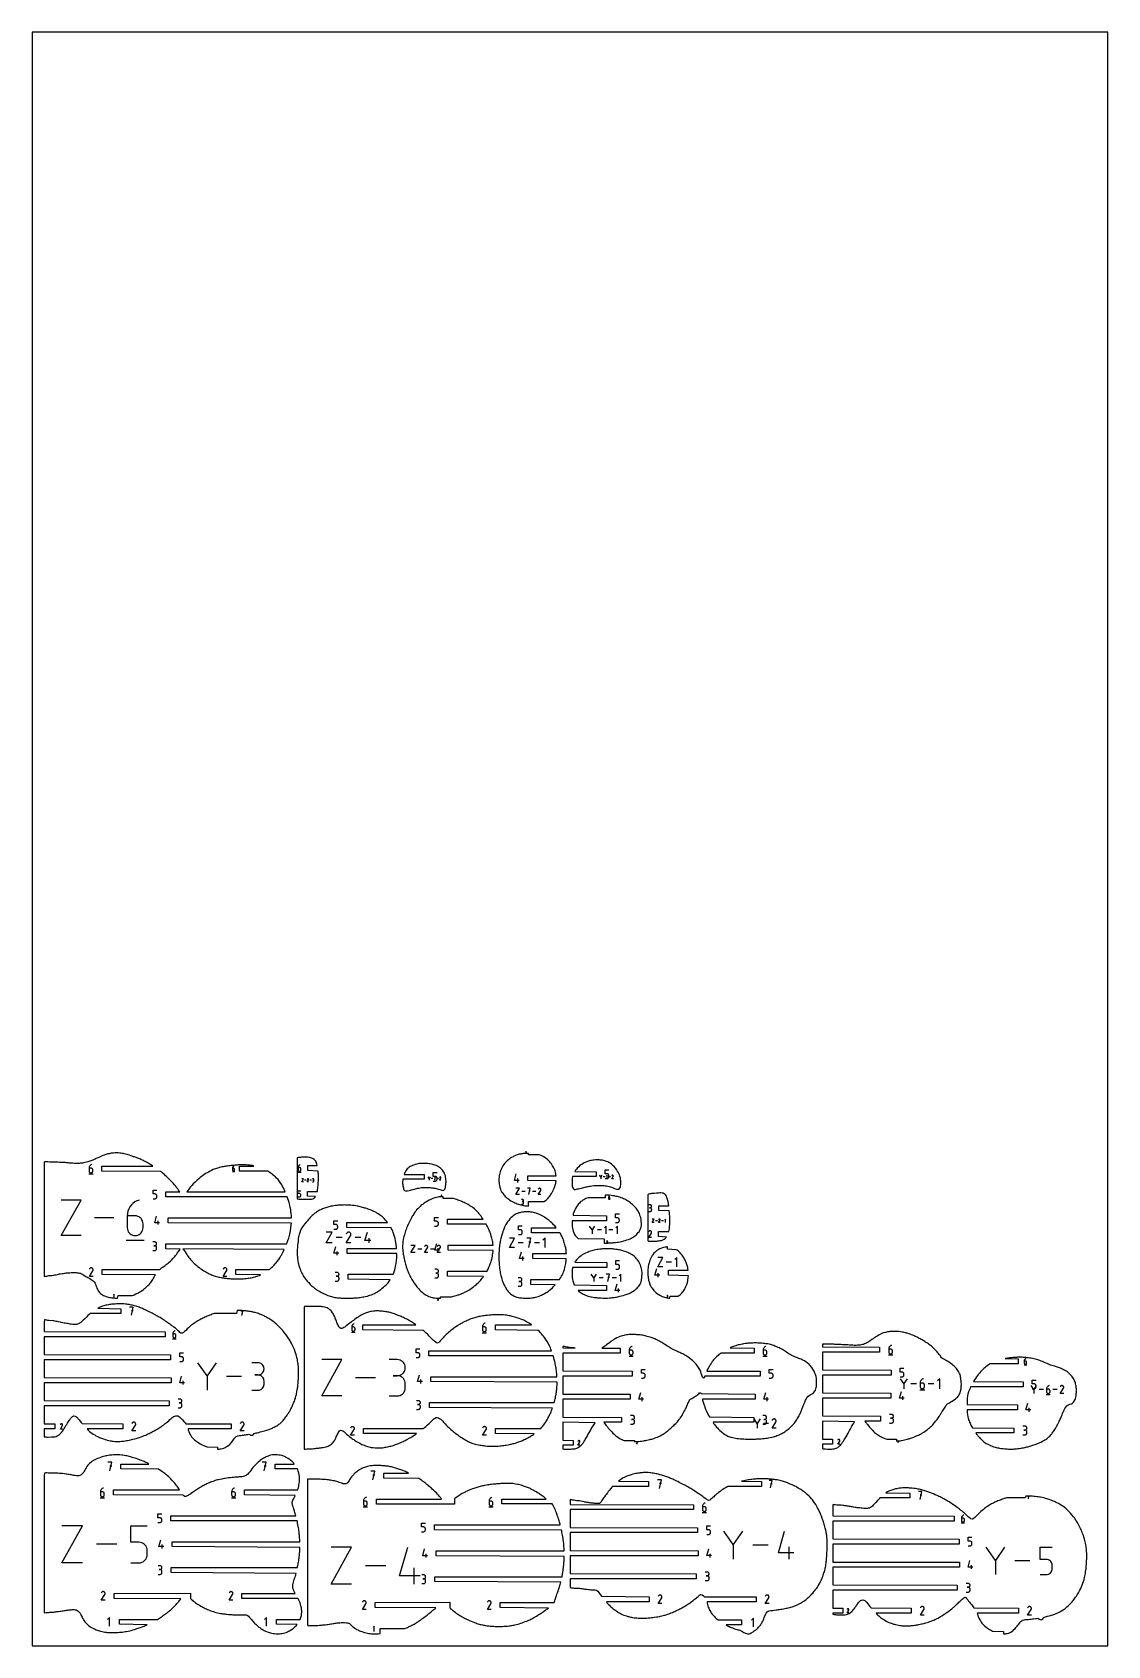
# Model space of a CAD drawing. Extents: x 0 to 600, y 0 to 900.
import ezdxf

# ---------------------------------------------------------------- set-up
doc = ezdxf.new("R2010")
doc.units = 0

msp = doc.modelspace()

# ---------------------------------------------------------------- linework, layer by layer
at = {"layer": 'annotation', "color": 1}
for p, q in [((275.33774, 275.308436), (275.33774, 275.737513)), ((275.33774, 275.737513), (275.765669, 275.737513)), ((275.551704, 275.308436), (275.33774, 275.308436)), ((275.33774, 274.773978), (275.551704, 274.773978)), ((275.590123, 275.305002), (275.551704, 275.308436)), ((275.551704, 274.773978), (275.590107, 274.777431)), ((275.551704, 274.773978), (275.551704, 274.773978)), ((275.590107, 274.777431), (275.626275, 274.787385)), ((275.626299, 275.295098), (275.590123, 275.305002)), ((275.626275, 274.787385), (275.659599, 274.803235)), ((275.659626, 275.27932), (275.626299, 275.295098)), ((275.659599, 274.803235), (275.689469, 274.824374)), ((275.689493, 275.258267), (275.659626, 275.27932)), ((275.689469, 274.824374), (275.715275, 274.850195)), ((275.715295, 275.232536), (275.689493, 275.258267)), ((275.715275, 274.850195), (275.736408, 274.880093)), ((275.736421, 275.202724), (275.715295, 275.232536)), ((275.736408, 274.880093), (275.752257, 274.913461)), ((275.752264, 275.169428), (275.736421, 275.202724)), ((275.752257, 274.913461), (275.762214, 274.949694)), ((275.762216, 275.133245), (275.752264, 275.169428)), ((275.762214, 274.949694), (275.765669, 274.988184)), ((275.765669, 275.094774), (275.762216, 275.133245)), ((275.765669, 274.988184), (275.765669, 275.094774)), ((275.765669, 275.094774), (275.765669, 275.094774)), ((31.547405, 263.162091), (33.947405, 263.162091)), ((31.704508, 266.749019), (31.680906, 266.424577)), ((31.680906, 266.424577), (31.680906, 264.829193)), ((32.746803, 266.424577), (31.680906, 266.424577)), ((31.680906, 264.829193), (31.680906, 264.829193)), ((31.680906, 264.829193), (31.698115, 264.637447)), ((31.698115, 264.637447), (31.747718, 264.45695)), ((31.773396, 267.060744), (31.704508, 266.749019)), ((31.747718, 264.45695), (31.826676, 264.29072)), ((31.884694, 267.355887), (31.773396, 267.060744)), ((31.826676, 264.29072), (31.931952, 264.141778)), ((32.035525, 267.630583), (31.884694, 267.355887)), ((31.931952, 264.141778), (32.06051, 264.013145)), ((32.223013, 267.880968), (32.035525, 267.630583)), ((32.06051, 264.013145), (32.209312, 263.907839)), ((32.209312, 263.907839), (32.375319, 263.828882)), ((32.444282, 268.103176), (32.223013, 267.880968)), ((32.375319, 263.828882), (32.555496, 263.779292)), ((32.696456, 268.293342), (32.444282, 268.103176)), ((32.555496, 263.779292), (32.746803, 263.762091)), ((32.976657, 268.447603), (32.696456, 268.293342)), ((32.938508, 266.407469), (32.746803, 266.424577)), ((32.746803, 263.762091), (32.938508, 263.779292)), ((32.746803, 263.762091), (32.746803, 263.762091)), ((33.118895, 266.358129), (32.938508, 266.407469)), ((32.938508, 263.779292), (33.118895, 263.828882)), ((33.28201, 268.562091), (32.976657, 268.447603)), ((33.284964, 266.279532), (33.118895, 266.358129)), ((33.118895, 263.828882), (33.284964, 263.907839)), ((33.28201, 268.562091), (33.28201, 268.562091)), ((33.433716, 266.174654), (33.284964, 266.279532)), ((33.284964, 263.907839), (33.433716, 264.013145)), ((33.56215, 266.04647), (33.433716, 266.174654)), ((33.433716, 264.013145), (33.56215, 264.141778)), ((33.667266, 265.897956), (33.56215, 266.04647)), ((33.56215, 264.141778), (33.667266, 264.29072)), ((33.746063, 265.732086), (33.667266, 265.897956)), ((33.667266, 264.29072), (33.746063, 264.45695)), ((33.795541, 265.551838), (33.746063, 265.732086)), ((33.746063, 264.45695), (33.795541, 264.637447)), ((33.812701, 265.360185), (33.795541, 265.551838)), ((33.795541, 264.637447), (33.812701, 264.829193)), ((33.812701, 264.829193), (33.812701, 265.360185)), ((33.812701, 265.360185), (33.812701, 265.360185)), ((111.617824, 264.517184), (112.93375, 264.517184)), ((111.703964, 266.483906), (111.691023, 266.306013)), ((111.691023, 266.306013), (111.691023, 265.43126)), ((112.275457, 266.306013), (111.691023, 266.306013)), ((111.691023, 265.43126), (111.691023, 265.43126)), ((111.691023, 265.43126), (111.700458, 265.326125)), ((111.700458, 265.326125), (111.727655, 265.227158)), ((111.741735, 266.654825), (111.703964, 266.483906)), ((111.727655, 265.227158), (111.770948, 265.136014)), ((111.80276, 266.816653), (111.741735, 266.654825)), ((111.770948, 265.136014), (111.828672, 265.054348)), ((111.885461, 266.967269), (111.80276, 266.816653)), ((111.828672, 265.054348), (111.899161, 264.983818)), ((111.988261, 267.104556), (111.885461, 266.967269)), ((111.899161, 264.983818), (111.980749, 264.926079)), ((111.980749, 264.926079), (112.071771, 264.882786)), ((112.109584, 267.226393), (111.988261, 267.104556)), ((112.071771, 264.882786), (112.170562, 264.855597)), ((112.247851, 267.330662), (112.109584, 267.226393)), ((112.170562, 264.855597), (112.275457, 264.846165)), ((112.401486, 267.415243), (112.247851, 267.330662)), ((112.380569, 266.296633), (112.275457, 266.306013)), ((112.275457, 264.846165), (112.380569, 264.855597)), ((112.275457, 264.846165), (112.275457, 264.846165)), ((112.479475, 266.269579), (112.380569, 266.296633)), ((112.380569, 264.855597), (112.479475, 264.882786)), ((112.568912, 267.478018), (112.401486, 267.415243)), ((112.570532, 266.226485), (112.479475, 266.269579)), ((112.479475, 264.882786), (112.570532, 264.926079)), ((112.568912, 267.478018), (112.568912, 267.478018)), ((112.652093, 266.16898), (112.570532, 266.226485)), ((112.570532, 264.926079), (112.652093, 264.983818)), ((112.722513, 266.098696), (112.652093, 266.16898)), ((112.652093, 264.983818), (112.722513, 265.054348)), ((112.780149, 266.017265), (112.722513, 266.098696)), ((112.722513, 265.054348), (112.780149, 265.136014)), ((112.823353, 265.926319), (112.780149, 266.017265)), ((112.780149, 265.136014), (112.823353, 265.227158)), ((112.850483, 265.827488), (112.823353, 265.926319)), ((112.823353, 265.227158), (112.850483, 265.326125)), ((112.859891, 265.722404), (112.850483, 265.827488)), ((112.850483, 265.326125), (112.859891, 265.43126)), ((112.859891, 265.43126), (112.859891, 265.722404)), ((112.859891, 265.722404), (112.859891, 265.722404)), ((148.163482, 264.228088), (149.981444, 264.228088)), ((148.282485, 266.945129), (148.264607, 266.69937)), ((148.264607, 266.69937), (148.264607, 265.490891)), ((149.072007, 266.69937), (148.264607, 266.69937)), ((148.264607, 265.490891), (148.264607, 265.490891)), ((148.264607, 265.490891), (148.277642, 265.345647)), ((148.277642, 265.345647), (148.315215, 265.208923)), ((148.334666, 267.181256), (148.282485, 266.945129)), ((148.315215, 265.208923), (148.375025, 265.083006)), ((148.418973, 267.404822), (148.334666, 267.181256)), ((148.375025, 265.083006), (148.45477, 264.970185)), ((148.533225, 267.6129), (148.418973, 267.404822)), ((148.45477, 264.970185), (148.552151, 264.872747)), ((148.675244, 267.802562), (148.533225, 267.6129)), ((148.552151, 264.872747), (148.664866, 264.79298)), ((148.664866, 264.79298), (148.790614, 264.733171)), ((148.842852, 267.970882), (148.675244, 267.802562)), ((148.790614, 264.733171), (148.927094, 264.695608)), ((149.03387, 268.11493), (148.842852, 267.970882)), ((148.927094, 264.695608), (149.072007, 264.682579)), ((149.246118, 268.231779), (149.03387, 268.11493)), ((149.21722, 266.686411), (149.072007, 266.69937)), ((149.072007, 264.682579), (149.21722, 264.695608)), ((149.072007, 264.682579), (149.072007, 264.682579)), ((149.35386, 266.649036), (149.21722, 266.686411)), ((149.21722, 264.695608), (149.35386, 264.733171)), ((149.477417, 268.318503), (149.246118, 268.231779)), ((149.479655, 266.5895), (149.35386, 266.649036)), ((149.35386, 264.733171), (149.479655, 264.79298)), ((149.477417, 268.318503), (149.477417, 268.318503)), ((149.592332, 266.510057), (149.479655, 266.5895)), ((149.479655, 264.79298), (149.592332, 264.872747)), ((149.689619, 266.412959), (149.592332, 266.510057)), ((149.592332, 264.872747), (149.689619, 264.970185)), ((149.769243, 266.300462), (149.689619, 266.412959)), ((149.689619, 264.970185), (149.769243, 265.083006)), ((149.82893, 266.174819), (149.769243, 266.300462)), ((149.769243, 265.083006), (149.82893, 265.208923)), ((149.866409, 266.038283), (149.82893, 266.174819)), ((149.82893, 265.208923), (149.866409, 265.345647)), ((149.879408, 265.893109), (149.866409, 266.038283)), ((149.866409, 265.345647), (149.879408, 265.490891)), ((149.879408, 265.490891), (149.879408, 265.893109)), ((149.879408, 265.893109), (149.879408, 265.893109)), ((221.364971, 260.647058), (220.782908, 261.4888)), ((221.946924, 261.4888), (221.364971, 260.647058)), ((223.723727, 261.831231), (223.723727, 263.968745)), ((223.723727, 263.968745), (225.855522, 263.968745)), ((224.789624, 261.831231), (223.723727, 261.831231)), ((224.985763, 261.488746), (224.209789, 261.488746)), ((224.597831, 259.743762), (224.985763, 261.488746)), ((224.981011, 261.814123), (224.789624, 261.831231)), ((225.16123, 261.764783), (224.981011, 261.814123)), ((225.32725, 261.686186), (225.16123, 261.764783)), ((225.476041, 261.581308), (225.32725, 261.686186)), ((225.604574, 261.453124), (225.476041, 261.581308)), ((225.709819, 261.304609), (225.604574, 261.453124)), ((225.788745, 261.13874), (225.709819, 261.304609)), ((225.838323, 260.958491), (225.788745, 261.13874)), ((227.300795, 261.294711), (227.249909, 261.197098)), ((227.341176, 261.351972), (227.300795, 261.294711)), ((227.389625, 261.399773), (227.341176, 261.351972)), ((227.444668, 261.437729), (227.389625, 261.399773)), ((227.504831, 261.465457), (227.444668, 261.437729)), ((227.56864, 261.482577), (227.504831, 261.465457)), ((227.634623, 261.488703), (227.56864, 261.482577)), ((227.701306, 261.483454), (227.634623, 261.488703)), ((227.767215, 261.466447), (227.701306, 261.483454)), ((227.830877, 261.437299), (227.767215, 261.466447)), ((227.887816, 261.396867), (227.830877, 261.437299)), ((227.830877, 261.437299), (227.830877, 261.437299)), ((227.935423, 261.348349), (227.887816, 261.396867)), ((227.973275, 261.293231), (227.935423, 261.348349)), ((228.000949, 261.233002), (227.973275, 261.293231)), ((228.018021, 261.169147), (228.000949, 261.233002)), ((228.001393, 260.970701), (228.018666, 261.03651)), ((228.024067, 261.103154), (228.018021, 261.169147)), ((228.018666, 261.03651), (228.024067, 261.103154)), ((268.993903, 259.483933), (270.058296, 263.216832)), ((317.125816, 261.529708), (316.471215, 262.476351)), ((317.780294, 262.476351), (317.125816, 261.529708)), ((317.125816, 261.605887), (317.125816, 260.513778)), ((319.589492, 261.495064), (318.516458, 261.495064)), ((319.593172, 263.293795), (319.593172, 265.431309)), ((319.593172, 265.431309), (321.724967, 265.431309)), ((320.65907, 263.293795), (319.593172, 263.293795)), ((320.761565, 262.476289), (320.325288, 262.039888)), ((320.850457, 263.276687), (320.65907, 263.293795)), ((320.761565, 260.513839), (320.761565, 262.476289)), ((321.030675, 263.227347), (320.850457, 263.276687)), ((321.196695, 263.14875), (321.030675, 263.227347)), ((321.345487, 263.043872), (321.196695, 263.14875)), ((321.345363, 260.882362), (321.473921, 261.010996)), ((321.47402, 262.915688), (321.345487, 263.043872)), ((321.473921, 261.010996), (321.579197, 261.159938)), ((321.579264, 262.767173), (321.47402, 262.915688)), ((322.570641, 261.495064), (321.497607, 261.495064)), ((321.579197, 261.159938), (321.658156, 261.326167)), ((321.65819, 262.601304), (321.579264, 262.767173)), ((321.658156, 261.326167), (321.707758, 261.506665)), ((321.707768, 262.421055), (321.65819, 262.601304)), ((321.707758, 261.506665), (321.724967, 261.698411)), ((321.724967, 262.229403), (321.707768, 262.421055)), ((321.724967, 261.698411), (321.724967, 262.229403)), ((321.724967, 262.229403), (321.724967, 262.229403)), ((323.306523, 260.513824), (324.111883, 261.81035)), ((323.364981, 262.258073), (323.307754, 262.148296)), ((323.410395, 262.322471), (323.364981, 262.258073)), ((323.464881, 262.376228), (323.410395, 262.322471)), ((323.526784, 262.418914), (323.464881, 262.376228)), ((323.594444, 262.450099), (323.526784, 262.418914)), ((323.666206, 262.469351), (323.594444, 262.450099)), ((323.740412, 262.476241), (323.666206, 262.469351)), ((323.815405, 262.470338), (323.740412, 262.476241)), ((323.889528, 262.451212), (323.815405, 262.470338)), ((323.961124, 262.418431), (323.889528, 262.451212)), ((324.025159, 262.37296), (323.961124, 262.418431)), ((323.961124, 262.418431), (323.961124, 262.418431)), ((324.078699, 262.318395), (324.025159, 262.37296)), ((324.121268, 262.256409), (324.078699, 262.318395)), ((324.111883, 261.81035), (324.112846, 261.811541)), ((324.111883, 261.81035), (324.111883, 261.81035)), ((324.112846, 261.811541), (324.113769, 261.812743)), ((324.113769, 261.812743), (324.114659, 261.813964)), ((324.114659, 261.813964), (324.115521, 261.815216)), ((324.115521, 261.815216), (324.116363, 261.816509)), ((324.116363, 261.816509), (324.117189, 261.817852)), ((324.117189, 261.817852), (324.118006, 261.819256)), ((324.118006, 261.819256), (324.118819, 261.820731)), ((324.118819, 261.820731), (324.119636, 261.822287)), ((324.119636, 261.822287), (324.15289, 261.893685)), ((324.119636, 261.822287), (324.119636, 261.822287)), ((324.15239, 262.188673), (324.121268, 262.256409)), ((324.17159, 262.116861), (324.15239, 262.188673)), ((324.15289, 261.893685), (324.172315, 261.967694)), ((324.17839, 262.042644), (324.17159, 262.116861)), ((324.172315, 261.967694), (324.17839, 262.042644)), ((67.384408, 251.985663), (67.384408, 254.123178)), ((67.384408, 254.123178), (69.516203, 254.123178)), ((148.248783, 252.253557), (148.248783, 253.816514)), ((148.248783, 253.816514), (149.807558, 253.816514)), ((149.028171, 252.253557), (148.248783, 252.253557)), ((149.168113, 252.241048), (149.028171, 252.253557)), ((149.29989, 252.20497), (149.168113, 252.241048)), ((149.421284, 252.1475), (149.29989, 252.20497)), ((149.530081, 252.070813), (149.421284, 252.1475)), ((149.624064, 251.977084), (149.530081, 252.070813)), ((150.307381, 258.802462), (151.245177, 260.491427)), ((151.245177, 260.491427), (150.307381, 260.491427)), ((151.245177, 258.802462), (150.307381, 258.802462)), ((152.802195, 259.646944), (151.878698, 259.646944)), ((153.435525, 258.802448), (154.128651, 259.918292)), ((154.185635, 258.802448), (153.435525, 258.802448)), ((153.485836, 260.303621), (153.436584, 260.209142)), ((153.524921, 260.359044), (153.485836, 260.303621)), ((153.571815, 260.40531), (153.524921, 260.359044)), ((153.62509, 260.442047), (153.571815, 260.40531)), ((153.683322, 260.468886), (153.62509, 260.442047)), ((153.745083, 260.485456), (153.683322, 260.468886)), ((153.808948, 260.491385), (153.745083, 260.485456)), ((153.87349, 260.486305), (153.808948, 260.491385)), ((153.937283, 260.469844), (153.87349, 260.486305)), ((153.998901, 260.441631), (153.937283, 260.469844)), ((154.054012, 260.402497), (153.998901, 260.441631)), ((153.998901, 260.441631), (153.998901, 260.441631)), ((154.100091, 260.355537), (154.054012, 260.402497)), ((154.136728, 260.302189), (154.100091, 260.355537)), ((154.128651, 259.918292), (154.129479, 259.919317)), ((154.128651, 259.918292), (154.128651, 259.918292)), ((154.129479, 259.919317), (154.130274, 259.920351)), ((154.130274, 259.920351), (154.13104, 259.921403)), ((154.13104, 259.921403), (154.131782, 259.92248)), ((154.131782, 259.92248), (154.132506, 259.923593)), ((154.132506, 259.923593), (154.133217, 259.924749)), ((154.133217, 259.924749), (154.13392, 259.925957)), ((154.13392, 259.925957), (154.134621, 259.927227)), ((154.134621, 259.927227), (154.135324, 259.928566)), ((154.135324, 259.928566), (154.163943, 259.990013)), ((154.135324, 259.928566), (154.135324, 259.928566)), ((154.163513, 260.243893), (154.136728, 260.302189)), ((154.180037, 260.182088), (154.163513, 260.243893)), ((154.163943, 259.990013), (154.180661, 260.053709)), ((154.185889, 260.118214), (154.180037, 260.182088)), ((154.180661, 260.053709), (154.185889, 260.118214)), ((155.74278, 259.646944), (154.819283, 259.646944)), ((156.751037, 260.489467), (156.375982, 260.489467)), ((156.375982, 258.802515), (156.751037, 258.802515)), ((156.751037, 259.739357), (156.563245, 259.739357)), ((156.563245, 259.739357), (156.751037, 259.739357)), ((156.818492, 260.483412), (156.751037, 260.489467)), ((156.751037, 259.739357), (156.818492, 259.745414)), ((156.818492, 259.733303), (156.751037, 259.739357)), ((156.751037, 259.739357), (156.751037, 259.739357)), ((156.751037, 258.802515), (156.818492, 258.808566)), ((156.751037, 258.802515), (156.751037, 258.802515)), ((156.881964, 260.465964), (156.818492, 260.483412)), ((156.818492, 259.745414), (156.881964, 259.762872)), ((156.881964, 259.715854), (156.818492, 259.733303)), ((156.818492, 258.808566), (156.881964, 258.826006)), ((156.940399, 260.438195), (156.881964, 260.465964)), ((156.881964, 259.762872), (156.940399, 259.790669)), ((156.940399, 259.688085), (156.881964, 259.715854)), ((156.881964, 258.826006), (156.940399, 258.853763)), ((156.992739, 260.401178), (156.940399, 260.438195)), ((156.940399, 259.790669), (156.992739, 259.827739)), ((156.992739, 259.651069), (156.940399, 259.688085)), ((156.940399, 258.853763), (156.992739, 258.890769)), ((157.037931, 260.355987), (156.992739, 260.401178)), ((156.992739, 259.827739), (157.037931, 259.873019)), ((157.037931, 259.605878), (156.992739, 259.651069)), ((156.992739, 258.890769), (157.037931, 258.935951)), ((157.074918, 260.303695), (157.037931, 260.355987)), ((157.037931, 259.873019), (157.074918, 259.925443)), ((157.074918, 259.553586), (157.037931, 259.605878)), ((157.037931, 258.935951), (157.074918, 258.98824)), ((157.102644, 260.245375), (157.074918, 260.303695)), ((157.074918, 259.925443), (157.102644, 259.983948)), ((157.102644, 259.495265), (157.074918, 259.553586)), ((157.074918, 258.98824), (157.102644, 259.046565)), ((157.120054, 260.182099), (157.102644, 260.245375)), ((157.102644, 259.983948), (157.120054, 260.047469)), ((157.120054, 259.43199), (157.102644, 259.495265)), ((157.102644, 259.046565), (157.120054, 259.109855)), ((157.126092, 260.114942), (157.120054, 260.182099)), ((157.120054, 260.047469), (157.126092, 260.114942)), ((157.126092, 259.364832), (157.120054, 259.43199)), ((157.120054, 259.109855), (157.126092, 259.17704)), ((157.126092, 260.114942), (157.126092, 260.114942)), ((157.126092, 259.17704), (157.126092, 259.364832)), ((157.126092, 259.364832), (157.126092, 259.364832)), ((221.364971, 260.714796), (221.364971, 259.743707)), ((223.555639, 260.616254), (222.601512, 260.616254)), ((223.723727, 259.168745), (224.789624, 259.168745)), ((224.985763, 260.711677), (224.597831, 260.711677)), ((224.789624, 259.168745), (224.980932, 259.185946)), ((224.789624, 259.168745), (224.789624, 259.168745)), ((224.980932, 259.185946), (225.161109, 259.235535)), ((225.161109, 259.235535), (225.327116, 259.314493)), ((225.327116, 259.314493), (225.475918, 259.419798)), ((225.475918, 259.419798), (225.604475, 259.548432)), ((225.604475, 259.548432), (225.709752, 259.697374)), ((226.594478, 260.616254), (225.640351, 260.616254)), ((225.709752, 259.697374), (225.78871, 259.863604)), ((225.78871, 259.863604), (225.838313, 260.044101)), ((225.838313, 260.044101), (225.855522, 260.235847)), ((225.855522, 260.766839), (225.838323, 260.958491)), ((225.855522, 260.235847), (225.855522, 260.766839)), ((225.855522, 260.766839), (225.855522, 260.766839)), ((227.248815, 259.743747), (227.96493, 260.896601)), ((228.023804, 259.743747), (227.248815, 259.743747)), ((227.96493, 260.896601), (227.965786, 260.897661)), ((227.96493, 260.896601), (227.96493, 260.896601)), ((227.965786, 260.897661), (227.966607, 260.898729)), ((227.966607, 260.898729), (227.967398, 260.899815)), ((227.967398, 260.899815), (227.968165, 260.900929)), ((227.968165, 260.900929), (227.968913, 260.902078)), ((227.968913, 260.902078), (227.969648, 260.903272)), ((227.969648, 260.903272), (227.970374, 260.904521)), ((227.970374, 260.904521), (227.971098, 260.905832)), ((227.971098, 260.905832), (227.971824, 260.907216)), ((227.971824, 260.907216), (228.001393, 260.970701)), ((227.971824, 260.907216), (227.971824, 260.907216)), ((271.659098, 259.483933), (268.993903, 259.483933)), ((269.854183, 251.70901), (271.771294, 255.161716)), ((271.771294, 255.161716), (269.854183, 255.161716)), ((270.860202, 258.416832), (270.860202, 260.548626)), ((274.954264, 253.435363), (273.066384, 253.435363)), ((277.783974, 255.161716), (276.248596, 255.161716)), ((277.016393, 251.70901), (277.783974, 255.161716)), ((277.783974, 253.624173), (277.016393, 253.624173)), ((280.967052, 253.435363), (279.079171, 253.435363)), ((282.261752, 251.708982), (283.678691, 253.990072)), ((282.364602, 254.777789), (282.263917, 254.584649)), ((282.444502, 254.89109), (282.364602, 254.777789)), ((282.540366, 254.98567), (282.444502, 254.89109)), ((282.649276, 255.060771), (282.540366, 254.98567)), ((282.768317, 255.115637), (282.649276, 255.060771)), ((282.894574, 255.149509), (282.768317, 255.115637)), ((283.025131, 255.161632), (282.894574, 255.149509)), ((283.157072, 255.151246), (283.025131, 255.161632)), ((283.287483, 255.117595), (283.157072, 255.151246)), ((283.413448, 255.059921), (283.287483, 255.117595)), ((283.52611, 254.97992), (283.413448, 255.059921)), ((283.413448, 255.059921), (283.413448, 255.059921)), ((283.620307, 254.88392), (283.52611, 254.97992)), ((283.695203, 254.774862), (283.620307, 254.88392)), ((283.678691, 253.990072), (283.680385, 253.992168)), ((283.678691, 253.990072), (283.678691, 253.990072)), ((283.680385, 253.992168), (283.682009, 253.994282)), ((283.682009, 253.994282), (283.683575, 253.996431)), ((283.683575, 253.996431), (283.685092, 253.998634)), ((283.685092, 253.998634), (283.686572, 254.000908)), ((283.686572, 254.000908), (283.688026, 254.003272)), ((283.688026, 254.003272), (283.689463, 254.005742)), ((283.689463, 254.005742), (283.690895, 254.008337)), ((283.690895, 254.008337), (283.692332, 254.011075)), ((283.692332, 254.011075), (283.750837, 254.13669)), ((283.692332, 254.011075), (283.692332, 254.011075)), ((283.749959, 254.655689), (283.695203, 254.774862)), ((283.783738, 254.529343), (283.749959, 254.655689)), ((283.750837, 254.13669), (283.785015, 254.266901)), ((283.795703, 254.398766), (283.783738, 254.529343)), ((283.785015, 254.266901), (283.795703, 254.398766)), ((319.593172, 260.631309), (320.65907, 260.631309)), ((320.65907, 260.631309), (320.850378, 260.64851)), ((320.65907, 260.631309), (320.65907, 260.631309)), ((320.850378, 260.64851), (321.030554, 260.698099)), ((321.030554, 260.698099), (321.196562, 260.777056)), ((321.196562, 260.777056), (321.345363, 260.882362)), ((324.178094, 260.513824), (323.306523, 260.513824)), ((16.193354, 228.766348), (27.22274, 248.630205)), ((27.22274, 248.630205), (16.193354, 248.630205)), ((53.825185, 243.638566), (53.364601, 242.417174)), ((54.449371, 244.775342), (53.825185, 243.638566)), ((55.225254, 245.811509), (54.449371, 244.775342)), ((56.140933, 246.731073), (55.225254, 245.811509)), ((57.184502, 247.51804), (56.140933, 246.731073)), ((58.34406, 248.156415), (57.184502, 247.51804)), ((59.607703, 248.630205), (58.34406, 248.156415)), ((59.607703, 248.630205), (59.607703, 248.630205)), ((68.450306, 251.985663), (67.384408, 251.985663)), ((67.384408, 249.323178), (68.450306, 249.323178)), ((68.641693, 251.968555), (68.450306, 251.985663)), ((68.450306, 249.323178), (68.641614, 249.340378)), ((68.450306, 249.323178), (68.450306, 249.323178)), ((68.641614, 249.340378), (68.82179, 249.389968)), ((68.821911, 251.919215), (68.641693, 251.968555)), ((68.82179, 249.389968), (68.987798, 249.468925)), ((68.987931, 251.840618), (68.821911, 251.919215)), ((68.987798, 249.468925), (69.136599, 249.574231)), ((69.136723, 251.73574), (68.987931, 251.840618)), ((69.136599, 249.574231), (69.265157, 249.702864)), ((69.265256, 251.607556), (69.136723, 251.73574)), ((69.265157, 249.702864), (69.370433, 249.851806)), ((69.3705, 251.459042), (69.265256, 251.607556)), ((69.370433, 249.851806), (69.449392, 250.018036)), ((69.449426, 251.293172), (69.3705, 251.459042)), ((69.449392, 250.018036), (69.498994, 250.198533)), ((69.499004, 251.112924), (69.449426, 251.293172)), ((69.498994, 250.198533), (69.516203, 250.390279)), ((69.516203, 250.921271), (69.499004, 251.112924)), ((69.516203, 250.390279), (69.516203, 250.921271)), ((69.516203, 250.921271), (69.516203, 250.921271)), ((148.248783, 250.30674), (149.028171, 250.30674)), ((149.028171, 250.30674), (149.168055, 250.319317)), ((149.028171, 250.30674), (149.028171, 250.30674)), ((149.168055, 250.319317), (149.299801, 250.355577)), ((149.299801, 250.355577), (149.421186, 250.413311)), ((149.421186, 250.413311), (149.52999, 250.490311)), ((149.52999, 250.490311), (149.623992, 250.584368)), ((149.623992, 250.584368), (149.700971, 250.693275)), ((149.70102, 251.86849), (149.624064, 251.977084)), ((149.700971, 250.693275), (149.758705, 250.814822)), ((149.758731, 251.747206), (149.70102, 251.86849)), ((149.758705, 250.814822), (149.794975, 250.946803)), ((149.794982, 251.615407), (149.758731, 251.747206)), ((149.794975, 250.946803), (149.807558, 251.087007)), ((149.807558, 251.47527), (149.794982, 251.615407)), ((149.807558, 251.087007), (149.807558, 251.47527)), ((149.807558, 251.47527), (149.807558, 251.47527)), ((228.165256, 250.509369), (228.499682, 250.509369)), ((228.187147, 251.009187), (228.183858, 250.963977)), ((228.183858, 250.963977), (228.183858, 250.74167)), ((228.332385, 250.963977), (228.183858, 250.963977)), ((228.183858, 250.74167), (228.183858, 250.74167)), ((228.183858, 250.74167), (228.186256, 250.714952)), ((228.186256, 250.714952), (228.193168, 250.6898)), ((228.196746, 251.052624), (228.187147, 251.009187)), ((228.193168, 250.6898), (228.20417, 250.666637)), ((228.212255, 251.09375), (228.196746, 251.052624)), ((228.20417, 250.666637), (228.21884, 250.645883)), ((228.233272, 251.132027), (228.212255, 251.09375)), ((228.21884, 250.645883), (228.236754, 250.627959)), ((228.259398, 251.166917), (228.233272, 251.132027)), ((228.236754, 250.627959), (228.257488, 250.613285)), ((228.257488, 250.613285), (228.280621, 250.602283)), ((228.29023, 251.19788), (228.259398, 251.166917)), ((228.280621, 250.602283), (228.305727, 250.595373)), ((228.325369, 251.224379), (228.29023, 251.19788)), ((228.305727, 250.595373), (228.332385, 250.592976)), ((228.364413, 251.245874), (228.325369, 251.224379)), ((228.359098, 250.961594), (228.332385, 250.963977)), ((228.332385, 250.592976), (228.359098, 250.595373)), ((228.332385, 250.592976), (228.332385, 250.592976)), ((228.384233, 250.954718), (228.359098, 250.961594)), ((228.359098, 250.595373), (228.384233, 250.602283)), ((228.406963, 251.261827), (228.364413, 251.245874)), ((228.407374, 250.943766), (228.384233, 250.954718)), ((228.384233, 250.602283), (228.407374, 250.613285)), ((228.406963, 251.261827), (228.406963, 251.261827)), ((228.428102, 250.929152), (228.407374, 250.943766)), ((228.407374, 250.613285), (228.428102, 250.627959)), ((228.445998, 250.91129), (228.428102, 250.929152)), ((228.428102, 250.627959), (228.445998, 250.645883)), ((228.460646, 250.890596), (228.445998, 250.91129)), ((228.445998, 250.645883), (228.460646, 250.666637)), ((228.471626, 250.867483), (228.460646, 250.890596)), ((228.460646, 250.666637), (228.471626, 250.6898)), ((228.47852, 250.842366), (228.471626, 250.867483)), ((228.471626, 250.6898), (228.47852, 250.714952)), ((228.480911, 250.815661), (228.47852, 250.842366)), ((228.47852, 250.714952), (228.480911, 250.74167)), ((228.480911, 250.74167), (228.480911, 250.815661)), ((228.480911, 250.815661), (228.480911, 250.815661)), ((271.771294, 251.70901), (269.854183, 251.70901)), ((273.573485, 248.847844), (273.008169, 248.847844)), ((273.008169, 246.305118), (273.573485, 246.305118)), ((273.573485, 247.717211), (273.290428, 247.717211)), ((273.290428, 247.717211), (273.573485, 247.717211)), ((273.675159, 248.838718), (273.573485, 248.847844)), ((273.573485, 247.717211), (273.675159, 247.72634)), ((273.675159, 247.708085), (273.573485, 247.717211)), ((273.573485, 247.717211), (273.573485, 247.717211)), ((273.573485, 246.305118), (273.675159, 246.314238)), ((273.573485, 246.305118), (273.573485, 246.305118)), ((273.77083, 248.812418), (273.675159, 248.838718)), ((273.675159, 247.72634), (273.77083, 247.752655)), ((273.77083, 247.681785), (273.675159, 247.708085)), ((273.675159, 246.314238), (273.77083, 246.340525)), ((273.858908, 248.770562), (273.77083, 248.812418)), ((273.77083, 247.752655), (273.858908, 247.794552)), ((273.858908, 247.639929), (273.77083, 247.681785)), ((273.77083, 246.340525), (273.858908, 246.382364)), ((273.937801, 248.714767), (273.858908, 248.770562)), ((273.858908, 247.794552), (273.937801, 247.850428)), ((273.937801, 247.584135), (273.858908, 247.639929)), ((273.858908, 246.382364), (273.937801, 246.438142)), ((274.005918, 248.646652), (273.937801, 248.714767)), ((273.937801, 247.850428), (274.005918, 247.918678)), ((274.005918, 247.516019), (273.937801, 247.584135)), ((273.937801, 246.438142), (274.005918, 246.506244)), ((274.061668, 248.567832), (274.005918, 248.646652)), ((274.005918, 247.918678), (274.061668, 247.997696)), ((274.061668, 247.437199), (274.005918, 247.516019)), ((274.005918, 246.506244), (274.061668, 246.585059)), ((274.103459, 248.479926), (274.061668, 248.567832)), ((274.061668, 247.997696), (274.103459, 248.08588)), ((274.103459, 247.349293), (274.061668, 247.437199)), ((274.061668, 246.585059), (274.103459, 246.672971)), ((274.129701, 248.384552), (274.103459, 248.479926)), ((274.103459, 248.08588), (274.129701, 248.181625)), ((274.129701, 247.253919), (274.103459, 247.349293)), ((274.103459, 246.672971), (274.129701, 246.768368)), ((274.138802, 248.283326), (274.129701, 248.384552)), ((274.129701, 248.181625), (274.138802, 248.283326)), ((274.138802, 247.152693), (274.129701, 247.253919)), ((274.129701, 246.768368), (274.138802, 246.869636)), ((274.138802, 248.283326), (274.138802, 248.283326)), ((274.138802, 246.869636), (274.138802, 247.152693)), ((274.138802, 247.152693), (274.138802, 247.152693)), ((283.795181, 251.708982), (282.261752, 251.708982)), ((321.512241, 249.036064), (322.357641, 249.036064)), ((321.56758, 250.29956), (321.559266, 250.185275)), ((321.559266, 250.185275), (321.559266, 249.6233)), ((321.934729, 250.185275), (321.559266, 250.185275)), ((321.559266, 249.6233), (321.559266, 249.6233)), ((321.559266, 249.6233), (321.565328, 249.555758)), ((321.565328, 249.555758), (321.582801, 249.492178)), ((321.591846, 250.409365), (321.56758, 250.29956)), ((321.582801, 249.492178), (321.610614, 249.433623)), ((321.63105, 250.513329), (321.591846, 250.409365)), ((321.610614, 249.433623), (321.647697, 249.381158)), ((321.684181, 250.610091), (321.63105, 250.513329)), ((321.647697, 249.381158), (321.692982, 249.335847)), ((321.750224, 250.698289), (321.684181, 250.610091)), ((321.692982, 249.335847), (321.745397, 249.298753)), ((321.745397, 249.298753), (321.803873, 249.270941)), ((321.828166, 250.776561), (321.750224, 250.698289)), ((321.803873, 249.270941), (321.86734, 249.253473)), ((321.916994, 250.843548), (321.828166, 250.776561)), ((321.86734, 249.253473), (321.934729, 249.247414)), ((322.015695, 250.897886), (321.916994, 250.843548)), ((322.002257, 250.179249), (321.934729, 250.185275)), ((321.934729, 249.247414), (322.002257, 249.253473)), ((321.934729, 249.247414), (321.934729, 249.247414)), ((322.065798, 250.161868), (322.002257, 250.179249)), ((322.002257, 249.253473), (322.065798, 249.270941)), ((322.123255, 250.938215), (322.015695, 250.897886)), ((322.124296, 250.134183), (322.065798, 250.161868)), ((322.065798, 249.270941), (322.124296, 249.298753)), ((322.123255, 250.938215), (322.123255, 250.938215)), ((322.176694, 250.097239), (322.124296, 250.134183)), ((322.124296, 249.298753), (322.176694, 249.335847)), ((322.221935, 250.052086), (322.176694, 250.097239)), ((322.176694, 249.335847), (322.221935, 249.381158)), ((322.258962, 249.999772), (322.221935, 250.052086)), ((322.221935, 249.381158), (322.258962, 249.433623)), ((322.286718, 249.941345), (322.258962, 249.999772)), ((322.258962, 249.433623), (322.286718, 249.492178)), ((322.304147, 249.877852), (322.286718, 249.941345)), ((322.286718, 249.492178), (322.304147, 249.555758)), ((322.310191, 249.810342), (322.304147, 249.877852)), ((322.304147, 249.555758), (322.310191, 249.6233)), ((322.310191, 249.6233), (322.310191, 249.810342)), ((322.310191, 249.810342), (322.310191, 249.810342)), ((344.734267, 245.930097), (343.904842, 245.930097)), ((344.734267, 244.271247), (344.318969, 244.271247)), ((344.318969, 244.271247), (344.734267, 244.271247)), ((344.883441, 245.916708), (344.734267, 245.930097)), ((344.734267, 244.271247), (344.883441, 244.28464)), ((344.883441, 244.257858), (344.734267, 244.271247)), ((344.734267, 244.271247), (344.734267, 244.271247)), ((345.023809, 245.878121), (344.883441, 245.916708)), ((344.883441, 244.28464), (345.023809, 244.323249)), ((345.023809, 244.219271), (344.883441, 244.257858)), ((345.153035, 245.81671), (345.023809, 245.878121)), ((345.023809, 244.323249), (345.153035, 244.384721)), ((345.153035, 244.15786), (345.023809, 244.219271)), ((345.268786, 245.734849), (345.153035, 245.81671)), ((345.153035, 244.384721), (345.268786, 244.466701)), ((345.268786, 244.075999), (345.153035, 244.15786)), ((345.368727, 245.63491), (345.268786, 245.734849)), ((345.268786, 244.466701), (345.368727, 244.566836)), ((345.368727, 243.97606), (345.268786, 244.075999)), ((345.450522, 245.519267), (345.368727, 245.63491)), ((345.368727, 244.566836), (345.450522, 244.682772)), ((345.450522, 243.860417), (345.368727, 243.97606)), ((345.511838, 245.390293), (345.450522, 245.519267)), ((345.450522, 244.682772), (345.511838, 244.812154)), ((345.511838, 243.731443), (345.450522, 243.860417)), ((345.550339, 245.25036), (345.511838, 245.390293)), ((345.511838, 244.812154), (345.550339, 244.952629)), ((345.550339, 243.591511), (345.511838, 243.731443)), ((345.563692, 245.101843), (345.550339, 245.25036)), ((345.550339, 244.952629), (345.563692, 245.101843)), ((345.563692, 243.442994), (345.550339, 243.591511)), ((345.550339, 242.879117), (345.563692, 243.027696)), ((345.563692, 245.101843), (345.563692, 245.101843)), ((345.563692, 243.027696), (345.563692, 243.442994)), ((345.563692, 243.442994), (345.563692, 243.442994)), ((45.534772, 238.698277), (34.673555, 238.698277)), ((53.079521, 241.127162), (52.98185, 239.784523)), ((52.98185, 239.784523), (52.98185, 233.182338)), ((57.392857, 239.784523), (52.98185, 239.784523)), ((53.364601, 242.417174), (53.079521, 241.127162)), ((58.186187, 239.713725), (57.392857, 239.784523)), ((58.932683, 239.50954), (58.186187, 239.713725)), ((59.619929, 239.184282), (58.932683, 239.50954)), ((60.235509, 238.750264), (59.619929, 239.184282)), ((60.767008, 238.2198), (60.235509, 238.750264)), ((61.202008, 237.605202), (60.767008, 238.2198)), ((61.528095, 236.918785), (61.202008, 237.605202)), ((61.732852, 236.172861), (61.528095, 236.918785)), ((61.803864, 235.379744), (61.732852, 236.172861)), ((61.803864, 233.182338), (61.803864, 235.379744)), ((61.803864, 235.379744), (61.803864, 235.379744)), ((68.308387, 235.951365), (69.372779, 239.684264)), ((70.973582, 235.951365), (68.308387, 235.951365)), ((70.174686, 234.884264), (70.174686, 237.016058)), ((168.264752, 234.955849), (168.264752, 237.093363)), ((168.264752, 237.093363), (170.396546, 237.093363)), ((169.330649, 234.955849), (168.264752, 234.955849)), ((169.522036, 234.938741), (169.330649, 234.955849)), ((169.702255, 234.889401), (169.522036, 234.938741)), ((169.868275, 234.810804), (169.702255, 234.889401)), ((170.017066, 234.705925), (169.868275, 234.810804)), ((170.145599, 234.577741), (170.017066, 234.705925)), ((170.250843, 234.429227), (170.145599, 234.577741)), ((170.32977, 234.263358), (170.250843, 234.429227)), ((170.379347, 234.083109), (170.32977, 234.263358)), ((170.396546, 233.891456), (170.379347, 234.083109)), ((224.471369, 236.750974), (224.471369, 238.888488)), ((224.471369, 238.888488), (226.603164, 238.888488)), ((225.537266, 236.750974), (224.471369, 236.750974)), ((224.471369, 234.088488), (225.537266, 234.088488)), ((225.728654, 236.733866), (225.537266, 236.750974)), ((225.537266, 234.088488), (225.728574, 234.105689)), ((225.537266, 234.088488), (225.537266, 234.088488)), ((225.728574, 234.105689), (225.908751, 234.155278)), ((225.908872, 236.684525), (225.728654, 236.733866)), ((225.908751, 234.155278), (226.074758, 234.234235)), ((226.074892, 236.605928), (225.908872, 236.684525)), ((226.074758, 234.234235), (226.22356, 234.339541)), ((226.223684, 236.50105), (226.074892, 236.605928)), ((226.22356, 234.339541), (226.352117, 234.468174)), ((226.352216, 236.372866), (226.223684, 236.50105)), ((226.352117, 234.468174), (226.457394, 234.617116)), ((226.457461, 236.224352), (226.352216, 236.372866)), ((226.457394, 234.617116), (226.536352, 234.783346)), ((226.536387, 236.058482), (226.457461, 236.224352)), ((226.536352, 234.783346), (226.585955, 234.963844)), ((226.585965, 235.878234), (226.536387, 236.058482)), ((226.585955, 234.963844), (226.603164, 235.155589)), ((226.603164, 235.686581), (226.585965, 235.878234)), ((226.603164, 235.155589), (226.603164, 235.686581)), ((226.603164, 235.686581), (226.603164, 235.686581)), ((271.262823, 232.025755), (271.262823, 234.163269)), ((271.262823, 234.163269), (273.394618, 234.163269)), ((312.343667, 232.002378), (310.949808, 234.018089)), ((313.737264, 234.018089), (312.343667, 232.002378)), ((320.085365, 234.017958), (319.156387, 233.088718)), ((320.085365, 229.839262), (320.085365, 234.017958)), ((325.394505, 238.698156), (325.394505, 240.83567)), ((325.394505, 240.83567), (327.526299, 240.83567)), ((326.460402, 238.698156), (325.394505, 238.698156)), ((325.394505, 236.03567), (326.460402, 236.03567)), ((326.433203, 234.017958), (325.504226, 233.088718)), ((326.433203, 229.839262), (326.433203, 234.017958)), ((326.651789, 238.681048), (326.460402, 238.698156)), ((326.460402, 236.03567), (326.65171, 236.052871)), ((326.460402, 236.03567), (326.460402, 236.03567)), ((326.65171, 236.052871), (326.831886, 236.10246)), ((326.832008, 238.631708), (326.651789, 238.681048)), ((326.831886, 236.10246), (326.997894, 236.181418)), ((326.998028, 238.553111), (326.832008, 238.631708)), ((326.997894, 236.181418), (327.146695, 236.286724)), ((327.146819, 238.448233), (326.998028, 238.553111)), ((327.146695, 236.286724), (327.275253, 236.415357)), ((327.275352, 238.320049), (327.146819, 238.448233)), ((327.275253, 236.415357), (327.38053, 236.564299)), ((327.380597, 238.171535), (327.275352, 238.320049)), ((327.38053, 236.564299), (327.459488, 236.730529)), ((327.459523, 238.005665), (327.380597, 238.171535)), ((327.459488, 236.730529), (327.50909, 236.911026)), ((327.5091, 237.825417), (327.459523, 238.005665)), ((327.50909, 236.911026), (327.526299, 237.102772)), ((327.526299, 237.633764), (327.5091, 237.825417)), ((327.526299, 237.102772), (327.526299, 237.633764)), ((327.526299, 237.633764), (327.526299, 237.633764)), ((343.904842, 242.199442), (344.734267, 242.199442)), ((344.734267, 242.199442), (344.883441, 242.212824)), ((344.734267, 242.199442), (344.734267, 242.199442)), ((344.883441, 242.212824), (345.023809, 242.251391)), ((345.023809, 242.251391), (345.153035, 242.312777)), ((345.153035, 242.312777), (345.268786, 242.394613)), ((345.268786, 242.394613), (345.368727, 242.494532)), ((345.368727, 242.494532), (345.450522, 242.610168)), ((345.450522, 242.610168), (345.511838, 242.739152)), ((345.511838, 242.739152), (345.550339, 242.879117)), ((345.859089, 236.029171), (346.936481, 237.969548)), ((346.936481, 237.969548), (345.859089, 237.969548)), ((346.936481, 236.029171), (345.859089, 236.029171)), ((348.72527, 236.99936), (347.664305, 236.99936)), ((349.452876, 236.029155), (350.249177, 237.311099)), ((350.314644, 236.029155), (349.452876, 236.029155)), ((349.510676, 237.753786), (349.454092, 237.645244)), ((349.555579, 237.81746), (349.510676, 237.753786)), ((349.609453, 237.870613), (349.555579, 237.81746)), ((349.670659, 237.912819), (349.609453, 237.870613)), ((349.737559, 237.943652), (349.670659, 237.912819)), ((349.808513, 237.962688), (349.737559, 237.943652)), ((349.881885, 237.969501), (349.808513, 237.962688)), ((349.956034, 237.963664), (349.881885, 237.969501)), ((350.029324, 237.944753), (349.956034, 237.963664)), ((350.100114, 237.912341), (350.029324, 237.944753)), ((350.163429, 237.867381), (350.100114, 237.912341)), ((350.100114, 237.912341), (350.100114, 237.912341)), ((350.216367, 237.81343), (350.163429, 237.867381)), ((350.258457, 237.752141), (350.216367, 237.81343)), ((350.249177, 237.311099), (350.250129, 237.312277)), ((350.249177, 237.311099), (350.249177, 237.311099)), ((350.250129, 237.312277), (350.251042, 237.313465)), ((350.251042, 237.313465), (350.251922, 237.314673)), ((350.251922, 237.314673), (350.252775, 237.315911)), ((350.252775, 237.315911), (350.253607, 237.317189)), ((350.253607, 237.317189), (350.254423, 237.318517)), ((350.254423, 237.318517), (350.255231, 237.319906)), ((350.255231, 237.319906), (350.256036, 237.321364)), ((350.256036, 237.321364), (350.256844, 237.322902)), ((350.256844, 237.322902), (350.289723, 237.393497)), ((350.256844, 237.322902), (350.256844, 237.322902)), ((350.289229, 237.685168), (350.258457, 237.752141)), ((350.308213, 237.614163), (350.289229, 237.685168)), ((350.289723, 237.393497), (350.30893, 237.466674)), ((350.314936, 237.54078), (350.308213, 237.614163)), ((350.30893, 237.466674), (350.314936, 237.54078)), ((352.103579, 236.99936), (351.042614, 236.99936)), ((353.262469, 237.969548), (352.831099, 237.538056)), ((353.262469, 236.029171), (353.262469, 237.969548)), ((27.22274, 228.766348), (16.193354, 228.766348)), ((52.429384, 226.283366), (62.361312, 226.283366)), ((52.98185, 233.182338), (52.98185, 233.182338)), ((52.98185, 233.182338), (53.053066, 232.388837)), ((53.053066, 232.388837), (53.258336, 231.641883)), ((53.258336, 231.641883), (53.585089, 230.953973)), ((53.585089, 230.953973), (54.020756, 230.337607)), ((54.020756, 230.337607), (54.552767, 229.805282)), ((54.552767, 229.805282), (55.168552, 229.369495)), ((55.168552, 229.369495), (55.855542, 229.042745)), ((55.855542, 229.042745), (56.601167, 228.83753)), ((56.601167, 228.83753), (57.392857, 228.766348)), ((57.392857, 228.766348), (58.186187, 228.83753)), ((57.392857, 228.766348), (57.392857, 228.766348)), ((58.186187, 228.83753), (58.932683, 229.042745)), ((58.932683, 229.042745), (59.619929, 229.369495)), ((59.619929, 229.369495), (60.235509, 229.805282)), ((60.235509, 229.805282), (60.767008, 230.337607)), ((60.767008, 230.337607), (61.202008, 230.953973)), ((61.202008, 230.953973), (61.528095, 231.641883)), ((61.528095, 231.641883), (61.732852, 232.388837)), ((61.732852, 232.388837), (61.803864, 233.182338)), ((68.303177, 225.239781), (67.237279, 225.239781)), ((68.494881, 225.222574), (68.303177, 225.239781)), ((68.675268, 225.172986), (68.494881, 225.222574)), ((68.841337, 225.094067), (68.675268, 225.172986)), ((68.990089, 224.988866), (68.841337, 225.094067)), ((164.008455, 224.682263), (167.345916, 230.693009)), ((167.345916, 230.693009), (164.008455, 230.693009)), ((168.264752, 232.293363), (169.330649, 232.293363)), ((169.330649, 232.293363), (169.521957, 232.310564)), ((169.330649, 232.293363), (169.330649, 232.293363)), ((169.521957, 232.310564), (169.702133, 232.360153)), ((172.887084, 227.687636), (169.600511, 227.687636)), ((169.702133, 232.360153), (169.868141, 232.43911)), ((169.868141, 232.43911), (170.016942, 232.544416)), ((170.016942, 232.544416), (170.1455, 232.67305)), ((170.1455, 232.67305), (170.250777, 232.821991)), ((170.250777, 232.821991), (170.329735, 232.988221)), ((170.329735, 232.988221), (170.379337, 233.168719)), ((170.379337, 233.168719), (170.396546, 233.360464)), ((170.396546, 233.360464), (170.396546, 233.891456)), ((170.396546, 233.891456), (170.396546, 233.891456)), ((175.141002, 224.682214), (177.607722, 228.653317)), ((175.32005, 230.024639), (175.144771, 229.688405)), ((175.459148, 230.221882), (175.32005, 230.024639)), ((175.626035, 230.386534), (175.459148, 230.221882)), ((175.815634, 230.517276), (175.626035, 230.386534)), ((176.02287, 230.612791), (175.815634, 230.517276)), ((176.242668, 230.671759), (176.02287, 230.612791)), ((176.469952, 230.692862), (176.242668, 230.671759)), ((176.699647, 230.674782), (176.469952, 230.692862)), ((176.926677, 230.6162), (176.699647, 230.674782)), ((177.145966, 230.515797), (176.926677, 230.6162)), ((177.342097, 230.376525), (177.145966, 230.515797)), ((177.145966, 230.515797), (177.145966, 230.515797)), ((177.506083, 230.2094), (177.342097, 230.376525)), ((177.636468, 230.019543), (177.506083, 230.2094)), ((177.607722, 228.653317), (177.610671, 228.656966)), ((177.607722, 228.653317), (177.607722, 228.653317)), ((177.610671, 228.656966), (177.613499, 228.660646)), ((177.613499, 228.660646), (177.616224, 228.664388)), ((177.616224, 228.664388), (177.618866, 228.668223)), ((177.618866, 228.668223), (177.621443, 228.672183)), ((177.621443, 228.672183), (177.623973, 228.676297)), ((177.623973, 228.676297), (177.626475, 228.680597)), ((177.626475, 228.680597), (177.628968, 228.685115)), ((177.628968, 228.685115), (177.63147, 228.689881)), ((177.63147, 228.689881), (177.73332, 228.908562)), ((177.63147, 228.689881), (177.63147, 228.689881)), ((177.731792, 229.812077), (177.636468, 230.019543)), ((177.790597, 229.592124), (177.731792, 229.812077)), ((177.73332, 228.908562), (177.792819, 229.135244)), ((177.811426, 229.364806), (177.790597, 229.592124)), ((177.792819, 229.135244), (177.811426, 229.364806)), ((183.35214, 227.687636), (180.065567, 227.687636)), ((185.605604, 226.018529), (186.938478, 230.693009)), ((188.943065, 226.018529), (185.605604, 226.018529)), ((187.942656, 224.682263), (187.942656, 227.351779)), ((266.223439, 222.143338), (269.113016, 227.34745)), ((269.113016, 227.34745), (266.223439, 227.34745)), ((272.32872, 232.025755), (271.262823, 232.025755)), ((271.262823, 229.363269), (272.32872, 229.363269)), ((272.520107, 232.008647), (272.32872, 232.025755)), ((272.32872, 229.363269), (272.520028, 229.38047)), ((272.32872, 229.363269), (272.32872, 229.363269)), ((272.520028, 229.38047), (272.700204, 229.430059)), ((272.700326, 231.959307), (272.520107, 232.008647)), ((272.700204, 229.430059), (272.866212, 229.509016)), ((272.866346, 231.88071), (272.700326, 231.959307)), ((272.866212, 229.509016), (273.015013, 229.614322)), ((273.015137, 231.775831), (272.866346, 231.88071)), ((273.015013, 229.614322), (273.143571, 229.742956)), ((273.14367, 231.647647), (273.015137, 231.775831)), ((273.143571, 229.742956), (273.248848, 229.891897)), ((273.248915, 231.499133), (273.14367, 231.647647)), ((273.248848, 229.891897), (273.327806, 230.058127)), ((273.327841, 231.333264), (273.248915, 231.499133)), ((273.327806, 230.058127), (273.377408, 230.238625)), ((273.377418, 231.153015), (273.327841, 231.333264)), ((273.377408, 230.238625), (273.394618, 230.43037)), ((273.394618, 230.961362), (273.377418, 231.153015)), ((273.394618, 230.43037), (273.394618, 230.961362)), ((273.394618, 230.961362), (273.394618, 230.961362)), ((278.175664, 227.34745), (275.861456, 227.34745)), ((277.018723, 222.143338), (278.175664, 227.34745)), ((278.175664, 225.029979), (277.018723, 225.029979)), ((286.081535, 227.34745), (284.924594, 226.190183)), ((286.081535, 222.143338), (286.081535, 227.34745)), ((312.343667, 232.164589), (312.343667, 229.839131)), ((317.589639, 231.92861), (315.304799, 231.92861)), ((320.592211, 225.187744), (320.904273, 226.282166)), ((321.373601, 225.187744), (320.592211, 225.187744)), ((321.139378, 224.874888), (321.139378, 225.499894)), ((323.937477, 231.92861), (321.652638, 231.92861)), ((343.894485, 227.801426), (345.393628, 230.214854)), ((345.516876, 227.801426), (343.894485, 227.801426)), ((344.003301, 231.048271), (343.896776, 230.843926)), ((344.087837, 231.168145), (344.003301, 231.048271)), ((344.189262, 231.268212), (344.087837, 231.168145)), ((344.304491, 231.34767), (344.189262, 231.268212)), ((344.430438, 231.405719), (344.304491, 231.34767)), ((344.56402, 231.441557), (344.430438, 231.405719)), ((344.702151, 231.454382), (344.56402, 231.441557)), ((344.841747, 231.443394), (344.702151, 231.454382)), ((344.979724, 231.407791), (344.841747, 231.443394)), ((345.112997, 231.346771), (344.979724, 231.407791)), ((345.232195, 231.262129), (345.112997, 231.346771)), ((345.112997, 231.346771), (345.112997, 231.346771)), ((345.331857, 231.160559), (345.232195, 231.262129)), ((345.411098, 231.045174), (345.331857, 231.160559)), ((345.393628, 230.214854), (345.39542, 230.217072)), ((345.393628, 230.214854), (345.393628, 230.214854)), ((345.39542, 230.217072), (345.397139, 230.219308)), ((345.397139, 230.219308), (345.398795, 230.221582)), ((345.398795, 230.221582), (345.400401, 230.223913)), ((345.400401, 230.223913), (345.401966, 230.226319)), ((345.401966, 230.226319), (345.403504, 230.22882)), ((345.403504, 230.22882), (345.405025, 230.231433)), ((345.405025, 230.231433), (345.40654, 230.234179)), ((345.40654, 230.234179), (345.40806, 230.237075)), ((345.40806, 230.237075), (345.46996, 230.369978)), ((345.40806, 230.237075), (345.40806, 230.237075)), ((345.469031, 230.919087), (345.411098, 231.045174)), ((345.504769, 230.785411), (345.469031, 230.919087)), ((345.46996, 230.369978), (345.50612, 230.507744)), ((345.517428, 230.647259), (345.504769, 230.785411)), ((345.50612, 230.507744), (345.517428, 230.647259)), ((67.237279, 220.4455), (68.303177, 220.4455)), ((68.303177, 223.107986), (67.769475, 223.107986)), ((67.769475, 223.107986), (68.303177, 223.107986)), ((68.303177, 223.107986), (68.494881, 223.125197)), ((68.494881, 223.090779), (68.303177, 223.107986)), ((68.303177, 223.107986), (68.303177, 223.107986)), ((68.303177, 220.4455), (68.494881, 220.462697)), ((68.303177, 220.4455), (68.303177, 220.4455)), ((68.494881, 223.125197), (68.675268, 223.174814)), ((68.675268, 223.041191), (68.494881, 223.090779)), ((68.494881, 220.462697), (68.675268, 220.51226)), ((68.675268, 223.174814), (68.841337, 223.253811)), ((68.841337, 222.962272), (68.675268, 223.041191)), ((68.675268, 220.51226), (68.841337, 220.591147)), ((68.841337, 223.253811), (68.990089, 223.359165)), ((68.990089, 222.857072), (68.841337, 222.962272)), ((68.841337, 220.591147), (68.990089, 220.696315)), ((69.118523, 224.860435), (68.990089, 224.988866)), ((68.990089, 223.359165), (69.118523, 223.487848)), ((69.118523, 222.72864), (68.990089, 222.857072)), ((68.990089, 220.696315), (69.118523, 220.824722)), ((69.223639, 224.711821), (69.118523, 224.860435)), ((69.118523, 223.487848), (69.223639, 223.636838)), ((69.223639, 222.580026), (69.118523, 222.72864)), ((69.118523, 220.824722), (69.223639, 220.973326)), ((69.302436, 224.546076), (69.223639, 224.711821)), ((69.223639, 223.636838), (69.302436, 223.803107)), ((69.302436, 222.414281), (69.223639, 222.580026)), ((69.223639, 220.973326), (69.302436, 221.139084)), ((69.351915, 224.366248), (69.302436, 224.546076)), ((69.302436, 223.803107), (69.351915, 223.983633)), ((69.351915, 222.234453), (69.302436, 222.414281)), ((69.302436, 221.139084), (69.351915, 221.318953)), ((69.369074, 224.175388), (69.351915, 224.366248)), ((69.351915, 223.983633), (69.369074, 224.175388)), ((69.369074, 222.043594), (69.351915, 222.234453)), ((69.351915, 221.318953), (69.369074, 221.509892)), ((69.369074, 224.175388), (69.369074, 224.175388)), ((69.369074, 221.509892), (69.369074, 222.043594)), ((69.369074, 222.043594), (69.369074, 222.043594)), ((167.345916, 224.682263), (164.008455, 224.682263)), ((168.2842, 218.92155), (169.348593, 222.654449)), ((170.949396, 218.92155), (168.2842, 218.92155)), ((170.150499, 217.854449), (170.150499, 219.986244)), ((177.810518, 224.682214), (175.141002, 224.682214)), ((211.273127, 219.260705), (213.536502, 223.33703)), ((213.536502, 223.33703), (211.273127, 223.33703)), ((213.536502, 219.260705), (211.273127, 219.260705)), ((217.294372, 221.298867), (215.065507, 221.298867)), ((218.822918, 219.260672), (220.495781, 221.953766)), ((220.633311, 219.260672), (218.822918, 219.260672)), ((218.944344, 222.883759), (218.825474, 222.655735)), ((219.038676, 223.017524), (218.944344, 222.883759)), ((219.151854, 223.129187), (219.038676, 223.017524)), ((219.280435, 223.217853), (219.151854, 223.129187)), ((219.420977, 223.282628), (219.280435, 223.217853)), ((219.570038, 223.322619), (219.420977, 223.282628)), ((219.724176, 223.33693), (219.570038, 223.322619)), ((219.879949, 223.324669), (219.724176, 223.33693)), ((220.033914, 223.28494), (219.879949, 223.324669)), ((220.18263, 223.216849), (220.033914, 223.28494)), ((220.315641, 223.122399), (220.18263, 223.216849)), ((220.18263, 223.216849), (220.18263, 223.216849)), ((220.426852, 223.009059), (220.315641, 223.122399)), ((220.515275, 222.880304), (220.426852, 223.009059)), ((220.495781, 221.953766), (220.497781, 221.956241)), ((220.495781, 221.953766), (220.495781, 221.953766)), ((220.497781, 221.956241), (220.499698, 221.958736)), ((220.499698, 221.958736), (220.501547, 221.961274)), ((220.501547, 221.961274), (220.503338, 221.963875)), ((220.503338, 221.963875), (220.505086, 221.96656)), ((220.505086, 221.96656), (220.506801, 221.96935)), ((220.506801, 221.96935), (220.508498, 221.972267)), ((220.508498, 221.972267), (220.510189, 221.975331)), ((220.510189, 221.975331), (220.511886, 221.978563)), ((220.511886, 221.978563), (220.580958, 222.126866)), ((220.511886, 221.978563), (220.511886, 221.978563)), ((220.579921, 222.739606), (220.515275, 222.880304)), ((220.619801, 222.590439), (220.579921, 222.739606)), ((220.580958, 222.126866), (220.621308, 222.280596)), ((220.633927, 222.436278), (220.619801, 222.590439)), ((220.621308, 222.280596), (220.633927, 222.436278)), ((224.391489, 221.298867), (222.162624, 221.298867)), ((224.559932, 220.716675), (225.624325, 224.449574)), ((227.225128, 220.716675), (224.559932, 220.716675)), ((225.920035, 219.260672), (227.592898, 221.953766)), ((227.730429, 219.260672), (225.920035, 219.260672)), ((226.041461, 222.883759), (225.922591, 222.655735)), ((226.135793, 223.017524), (226.041461, 222.883759)), ((226.248971, 223.129187), (226.135793, 223.017524)), ((226.377552, 223.217853), (226.248971, 223.129187)), ((226.518094, 223.282628), (226.377552, 223.217853)), ((226.426231, 219.649574), (226.426231, 221.781369)), ((226.667155, 223.322619), (226.518094, 223.282628)), ((226.821293, 223.33693), (226.667155, 223.322619)), ((226.977066, 223.324669), (226.821293, 223.33693)), ((227.131031, 223.28494), (226.977066, 223.324669)), ((227.279747, 223.216849), (227.131031, 223.28494)), ((227.412758, 223.122399), (227.279747, 223.216849)), ((227.279747, 223.216849), (227.279747, 223.216849)), ((227.523969, 223.009059), (227.412758, 223.122399)), ((227.612392, 222.880304), (227.523969, 223.009059)), ((227.592898, 221.953766), (227.594898, 221.956241)), ((227.592898, 221.953766), (227.592898, 221.953766)), ((227.594898, 221.956241), (227.596816, 221.958736)), ((227.596816, 221.958736), (227.598664, 221.961274)), ((227.598664, 221.961274), (227.600455, 221.963875)), ((227.600455, 221.963875), (227.602203, 221.96656)), ((227.602203, 221.96656), (227.603919, 221.96935)), ((227.603919, 221.96935), (227.605615, 221.972267)), ((227.605615, 221.972267), (227.607306, 221.975331)), ((227.607306, 221.975331), (227.609003, 221.978563)), ((227.609003, 221.978563), (227.678075, 222.126866)), ((227.609003, 221.978563), (227.609003, 221.978563)), ((227.677038, 222.739606), (227.612392, 222.880304)), ((227.716919, 222.590439), (227.677038, 222.739606)), ((227.678075, 222.126866), (227.718426, 222.280596)), ((227.731044, 222.436278), (227.716919, 222.590439)), ((227.718426, 222.280596), (227.731044, 222.436278)), ((269.113016, 222.143338), (266.223439, 222.143338)), ((273.910567, 224.745394), (271.065048, 224.745394)), ((271.828729, 215.991456), (272.893121, 219.724355)), ((273.695028, 214.924355), (273.695028, 217.05615)), ((282.973378, 224.745394), (280.127859, 224.745394)), ((348.956479, 211.400595), (351.812968, 216.545114)), ((351.812968, 216.545114), (348.956479, 216.545114)), ((354.093343, 222.493976), (354.093343, 222.525802)), ((354.093343, 222.525802), (354.125084, 222.525802)), ((354.109213, 222.493976), (354.093343, 222.493976)), ((354.093343, 222.454334), (354.109213, 222.454334)), ((354.112063, 222.493721), (354.109213, 222.493976)), ((354.109213, 222.454334), (354.112062, 222.45459)), ((354.109213, 222.454334), (354.109213, 222.454334)), ((354.112062, 222.45459), (354.114745, 222.455328)), ((354.114746, 222.492987), (354.112063, 222.493721)), ((354.114745, 222.455328), (354.117216, 222.456504)), ((354.117218, 222.491816), (354.114746, 222.492987)), ((354.117216, 222.456504), (354.119432, 222.458072)), ((354.119434, 222.490255), (354.117218, 222.491816)), ((354.119432, 222.458072), (354.121346, 222.459987)), ((354.121347, 222.488346), (354.119434, 222.490255)), ((354.121346, 222.459987), (354.122913, 222.462205)), ((354.122914, 222.486135), (354.121347, 222.488346)), ((354.122913, 222.462205), (354.124089, 222.46468)), ((354.124089, 222.483665), (354.122914, 222.486135)), ((354.124828, 222.480982), (354.124089, 222.483665)), ((354.124089, 222.46468), (354.124827, 222.467367)), ((354.124827, 222.467367), (354.125084, 222.470222)), ((354.125084, 222.478128), (354.124828, 222.480982)), ((354.125084, 222.470222), (354.125084, 222.478128)), ((354.125084, 222.478128), (354.125084, 222.478128)), ((359.628147, 216.545114), (358.484454, 215.401099)), ((359.628147, 211.400595), (359.628147, 216.545114)), ((31.841969, 206.048259), (33.777458, 209.164148)), ((31.982458, 210.240143), (31.844927, 209.97632)), ((32.0916, 210.394908), (31.982458, 210.240143)), ((32.222545, 210.524101), (32.0916, 210.394908)), ((32.371313, 210.626687), (32.222545, 210.524101)), ((32.533919, 210.701631), (32.371313, 210.626687)), ((32.706381, 210.7479), (32.533919, 210.701631)), ((32.884718, 210.764459), (32.706381, 210.7479)), ((33.064946, 210.750272), (32.884718, 210.764459)), ((33.243082, 210.704306), (33.064946, 210.750272)), ((33.415146, 210.625526), (33.243082, 210.704306)), ((33.569038, 210.516247), (33.415146, 210.625526)), ((33.415146, 210.625526), (33.415146, 210.625526)), ((33.697708, 210.385114), (33.569038, 210.516247)), ((33.800013, 210.236145), (33.697708, 210.385114)), ((33.777458, 209.164148), (33.779772, 209.167012)), ((33.777458, 209.164148), (33.777458, 209.164148)), ((33.779772, 209.167012), (33.781991, 209.169899)), ((33.781991, 209.169899), (33.78413, 209.172835)), ((33.78413, 209.172835), (33.786202, 209.175844)), ((33.786202, 209.175844), (33.788224, 209.178951)), ((33.788224, 209.178951), (33.790209, 209.182179)), ((33.790209, 209.182179), (33.792172, 209.185553)), ((33.792172, 209.185553), (33.794128, 209.189098)), ((33.794128, 209.189098), (33.796092, 209.192838)), ((33.796092, 209.192838), (33.876008, 209.364424)), ((33.796092, 209.192838), (33.796092, 209.192838)), ((33.874808, 210.073359), (33.800013, 210.236145)), ((33.920949, 209.900774), (33.874808, 210.073359)), ((33.876008, 209.364424), (33.922693, 209.542288)), ((33.937292, 209.722411), (33.920949, 209.900774)), ((33.922693, 209.542288), (33.937292, 209.722411)), ((106.507815, 206.044659), (108.44626, 209.165305)), ((106.648518, 210.242943), (106.510777, 209.978717)), ((106.757827, 210.397944), (106.648518, 210.242943)), ((106.888973, 210.527334), (106.757827, 210.397944)), ((107.037967, 210.630076), (106.888973, 210.527334)), ((107.200821, 210.705136), (107.037967, 210.630076)), ((107.373547, 210.751475), (107.200821, 210.705136)), ((107.552156, 210.768059), (107.373547, 210.751475)), ((107.732659, 210.75385), (107.552156, 210.768059)), ((107.911068, 210.707814), (107.732659, 210.75385)), ((108.083394, 210.628914), (107.911068, 210.707814)), ((108.237521, 210.519468), (108.083394, 210.628914)), ((108.083394, 210.628914), (108.083394, 210.628914)), ((108.366388, 210.388135), (108.237521, 210.519468)), ((108.468849, 210.238938), (108.366388, 210.388135)), ((108.44626, 209.165305), (108.448577, 209.168173)), ((108.44626, 209.165305), (108.44626, 209.165305)), ((108.448577, 209.168173), (108.450799, 209.171065)), ((108.450799, 209.171065), (108.452941, 209.174005)), ((108.452941, 209.174005), (108.455017, 209.177019)), ((108.455017, 209.177019), (108.457042, 209.18013)), ((108.457042, 209.18013), (108.45903, 209.183363)), ((108.45903, 209.183363), (108.460996, 209.186743)), ((108.460996, 209.186743), (108.462955, 209.190293)), ((108.462955, 209.190293), (108.464921, 209.194038)), ((108.464921, 209.194038), (108.544959, 209.365886)), ((108.464921, 209.194038), (108.464921, 209.194038)), ((108.543758, 210.075904), (108.468849, 210.238938)), ((108.589969, 209.903056), (108.543758, 210.075904)), ((108.544959, 209.365886), (108.591716, 209.544022)), ((108.606337, 209.72442), (108.589969, 209.903056)), ((108.591716, 209.544022), (108.606337, 209.72442)), ((170.061282, 208.209966), (168.995385, 208.209966)), ((170.252986, 208.192759), (170.061282, 208.209966)), ((170.433373, 208.143171), (170.252986, 208.192759)), ((170.599443, 208.064252), (170.433373, 208.143171)), ((170.748195, 207.959052), (170.599443, 208.064252)), ((170.876629, 207.83062), (170.748195, 207.959052)), ((170.981744, 207.682007), (170.876629, 207.83062)), ((171.060541, 207.516261), (170.981744, 207.682007)), ((171.11002, 207.336434), (171.060541, 207.516261)), ((171.127179, 207.145574), (171.11002, 207.336434)), ((171.11002, 206.953818), (171.127179, 207.145574)), ((171.127179, 207.145574), (171.127179, 207.145574)), ((225.594745, 210.005091), (224.528847, 210.005091)), ((225.594745, 207.873296), (225.061043, 207.873296)), ((225.061043, 207.873296), (225.594745, 207.873296)), ((225.786449, 209.987884), (225.594745, 210.005091)), ((225.594745, 207.873296), (225.786449, 207.890507)), ((225.786449, 207.856089), (225.594745, 207.873296)), ((225.594745, 207.873296), (225.594745, 207.873296)), ((225.966836, 209.938296), (225.786449, 209.987884)), ((225.786449, 207.890507), (225.966836, 207.940124)), ((225.966836, 207.806501), (225.786449, 207.856089)), ((226.132905, 209.859377), (225.966836, 209.938296)), ((225.966836, 207.940124), (226.132905, 208.019122)), ((226.132905, 207.727582), (225.966836, 207.806501)), ((226.281657, 209.754177), (226.132905, 209.859377)), ((226.132905, 208.019122), (226.281657, 208.124475)), ((226.281657, 207.622382), (226.132905, 207.727582)), ((226.410091, 209.625745), (226.281657, 209.754177)), ((226.281657, 208.124475), (226.410091, 208.253158)), ((226.410091, 207.49395), (226.281657, 207.622382)), ((226.515207, 209.477131), (226.410091, 209.625745)), ((226.410091, 208.253158), (226.515207, 208.402148)), ((226.515207, 207.345337), (226.410091, 207.49395)), ((226.594004, 209.311386), (226.515207, 209.477131)), ((226.515207, 208.402148), (226.594004, 208.568417)), ((226.594004, 207.179591), (226.515207, 207.345337)), ((226.643483, 209.131558), (226.594004, 209.311386)), ((226.594004, 208.568417), (226.643483, 208.748943)), ((226.643483, 206.999764), (226.594004, 207.179591)), ((226.660642, 208.940699), (226.643483, 209.131558)), ((226.643483, 208.748943), (226.660642, 208.940699)), ((226.660642, 208.940699), (226.660642, 208.940699)), ((274.493924, 215.991456), (271.828729, 215.991456)), ((313.207758, 205.277106), (311.799921, 207.31303)), ((314.61533, 207.31303), (313.207758, 205.277106)), ((321.965383, 207.312898), (320.088531, 207.312898)), ((321.027089, 203.092298), (321.965383, 207.312898)), ((325.51899, 212.676064), (325.51899, 214.813578)), ((325.51899, 214.813578), (327.650785, 214.813578)), ((326.584888, 212.676064), (325.51899, 212.676064)), ((325.51899, 210.013578), (326.584888, 210.013578)), ((326.776275, 212.658956), (326.584888, 212.676064)), ((326.584888, 210.013578), (326.776196, 210.030779)), ((326.584888, 210.013578), (326.584888, 210.013578)), ((326.776196, 210.030779), (326.956372, 210.080368)), ((326.956493, 212.609616), (326.776275, 212.658956)), ((326.956372, 210.080368), (327.12238, 210.159325)), ((327.122513, 212.531019), (326.956493, 212.609616)), ((327.12238, 210.159325), (327.271181, 210.264631)), ((327.271305, 212.426141), (327.122513, 212.531019)), ((327.271181, 210.264631), (327.399739, 210.393265)), ((327.399838, 212.297956), (327.271305, 212.426141)), ((327.399739, 210.393265), (327.505015, 210.542207)), ((327.505082, 212.149442), (327.399838, 212.297956)), ((328.377142, 207.312898), (327.438849, 206.37434)), ((327.505015, 210.542207), (327.583974, 210.708436)), ((327.584008, 211.983573), (327.505082, 212.149442)), ((327.583974, 210.708436), (327.633576, 210.888934)), ((327.633586, 211.803324), (327.584008, 211.983573)), ((327.633576, 210.888934), (327.650785, 211.080679)), ((327.650785, 211.611672), (327.633586, 211.803324)), ((327.650785, 211.080679), (327.650785, 211.611672)), ((327.650785, 211.611672), (327.650785, 211.611672)), ((328.377142, 203.092298), (328.377142, 207.312898)), ((347.404534, 206.718255), (348.468926, 210.451154)), ((351.812968, 211.400595), (348.956479, 211.400595)), ((349.270832, 205.651154), (349.270832, 207.782949)), ((356.555582, 213.972855), (353.742647, 213.972855)), ((33.93658, 206.048259), (31.841969, 206.048259)), ((108.605624, 206.044659), (106.507815, 206.044659)), ((168.995385, 203.415685), (170.061282, 203.415685)), ((170.061282, 206.078171), (169.527581, 206.078171)), ((169.527581, 206.078171), (170.061282, 206.078171)), ((170.061282, 206.078171), (170.252986, 206.095383)), ((170.252986, 206.060964), (170.061282, 206.078171)), ((170.061282, 206.078171), (170.061282, 206.078171)), ((170.061282, 203.415685), (170.252986, 203.432883)), ((170.061282, 203.415685), (170.061282, 203.415685)), ((170.252986, 206.095383), (170.433373, 206.144999)), ((170.433373, 206.011376), (170.252986, 206.060964)), ((170.252986, 203.432883), (170.433373, 203.482446)), ((170.433373, 206.144999), (170.599443, 206.223997)), ((170.599443, 205.932457), (170.433373, 206.011376)), ((170.433373, 203.482446), (170.599443, 203.561333)), ((170.599443, 206.223997), (170.748195, 206.32935)), ((170.748195, 205.827257), (170.599443, 205.932457)), ((170.599443, 203.561333), (170.748195, 203.666501)), ((170.748195, 206.32935), (170.876629, 206.458034)), ((170.876629, 205.698825), (170.748195, 205.827257)), ((170.748195, 203.666501), (170.876629, 203.794908)), ((170.876629, 206.458034), (170.981744, 206.607023)), ((170.981744, 205.550212), (170.876629, 205.698825)), ((170.876629, 203.794908), (170.981744, 203.943511)), ((170.981744, 206.607023), (171.060541, 206.773293)), ((171.060541, 205.384466), (170.981744, 205.550212)), ((170.981744, 203.943511), (171.060541, 204.109269)), ((171.060541, 206.773293), (171.11002, 206.953818)), ((171.11002, 205.204639), (171.060541, 205.384466)), ((171.060541, 204.109269), (171.11002, 204.289139)), ((171.127179, 205.013779), (171.11002, 205.204639)), ((171.11002, 204.289139), (171.127179, 204.480078)), ((171.127179, 204.480078), (171.127179, 205.013779)), ((171.127179, 205.013779), (171.127179, 205.013779)), ((224.528847, 205.21081), (225.594745, 205.21081)), ((225.594745, 205.21081), (225.786449, 205.228007)), ((225.594745, 205.21081), (225.594745, 205.21081)), ((225.786449, 205.228007), (225.966836, 205.277571)), ((225.966836, 205.277571), (226.132905, 205.356457)), ((226.132905, 205.356457), (226.281657, 205.461625)), ((226.281657, 205.461625), (226.410091, 205.590033)), ((226.410091, 205.590033), (226.515207, 205.738636)), ((226.515207, 205.738636), (226.594004, 205.904394)), ((226.594004, 205.904394), (226.643483, 206.084264)), ((226.660642, 206.808904), (226.643483, 206.999764)), ((226.643483, 206.084264), (226.660642, 206.275203)), ((226.660642, 206.275203), (226.660642, 206.808904)), ((226.660642, 206.808904), (226.660642, 206.808904)), ((272.078183, 205.279872), (271.012285, 205.279872)), ((271.012285, 200.485591), (272.078183, 200.485591)), ((272.078183, 203.148077), (271.544481, 203.148077)), ((271.544481, 203.148077), (272.078183, 203.148077)), ((272.269887, 205.262665), (272.078183, 205.279872)), ((272.078183, 203.148077), (272.269887, 203.165288)), ((272.269887, 203.13087), (272.078183, 203.148077)), ((272.078183, 203.148077), (272.078183, 203.148077)), ((272.078183, 200.485591), (272.269887, 200.502789)), ((272.078183, 200.485591), (272.078183, 200.485591)), ((272.450274, 205.213077), (272.269887, 205.262665)), ((272.269887, 203.165288), (272.450274, 203.214905)), ((272.450274, 203.081282), (272.269887, 203.13087)), ((272.269887, 200.502789), (272.450274, 200.552352)), ((272.616343, 205.134158), (272.450274, 205.213077)), ((272.450274, 203.214905), (272.616343, 203.293903)), ((272.616343, 203.002363), (272.450274, 203.081282)), ((272.450274, 200.552352), (272.616343, 200.631239)), ((272.765095, 205.028958), (272.616343, 205.134158)), ((272.616343, 203.293903), (272.765095, 203.399256)), ((272.765095, 202.897163), (272.616343, 203.002363)), ((272.616343, 200.631239), (272.765095, 200.736407)), ((272.893529, 204.900526), (272.765095, 205.028958)), ((272.765095, 203.399256), (272.893529, 203.52794)), ((272.893529, 202.768731), (272.765095, 202.897163)), ((272.765095, 200.736407), (272.893529, 200.864814)), ((272.998645, 204.751912), (272.893529, 204.900526)), ((272.893529, 203.52794), (272.998645, 203.676929)), ((272.998645, 202.620118), (272.893529, 202.768731)), ((272.893529, 200.864814), (272.998645, 201.013417)), ((273.077442, 204.586167), (272.998645, 204.751912)), ((272.998645, 203.676929), (273.077442, 203.843199)), ((273.077442, 202.454372), (272.998645, 202.620118)), ((272.998645, 201.013417), (273.077442, 201.179175)), ((273.126921, 204.40634), (273.077442, 204.586167)), ((273.077442, 203.843199), (273.126921, 204.023724)), ((273.126921, 202.274545), (273.077442, 202.454372)), ((273.077442, 201.179175), (273.126921, 201.359045)), ((273.14408, 204.21548), (273.126921, 204.40634)), ((273.126921, 204.023724), (273.14408, 204.21548)), ((273.14408, 202.083685), (273.126921, 202.274545)), ((273.126921, 201.359045), (273.14408, 201.549984)), ((273.14408, 204.21548), (273.14408, 204.21548)), ((273.14408, 201.549984), (273.14408, 202.083685)), ((273.14408, 202.083685), (273.14408, 202.083685)), ((313.207758, 205.440943), (313.207758, 203.092166)), ((318.506336, 205.202598), (316.198584, 205.202598)), ((321.965383, 205.4334), (321.027089, 205.4334)), ((325.856389, 205.202598), (323.548637, 205.202598)), ((325.224515, 198.223536), (326.288908, 201.956434)), ((327.88971, 198.223536), (325.224515, 198.223536)), ((327.090814, 197.156434), (327.090814, 199.288229)), ((350.069729, 206.718255), (347.404534, 206.718255)), ((45.779888, 196.06502), (45.380837, 195.665856)), ((45.779888, 194.270024), (45.779888, 196.06502)), ((226.123901, 192.633254), (226.565872, 193.34477)), ((226.602208, 192.633254), (226.123901, 192.633254)), ((226.155982, 193.590475), (226.124576, 193.530231)), ((226.180905, 193.625816), (226.155982, 193.590475)), ((226.210806, 193.655317), (226.180905, 193.625816)), ((226.244777, 193.678743), (226.210806, 193.655317)), ((226.281909, 193.695856), (226.244777, 193.678743)), ((226.321291, 193.706422), (226.281909, 193.695856)), ((226.362014, 193.710203), (226.321291, 193.706422)), ((226.403169, 193.706963), (226.362014, 193.710203)), ((226.443847, 193.696467), (226.403169, 193.706963)), ((226.483138, 193.678477), (226.443847, 193.696467)), ((226.518279, 193.653524), (226.483138, 193.678477)), ((226.483138, 193.678477), (226.483138, 193.678477)), ((226.547661, 193.623579), (226.518279, 193.653524)), ((226.571023, 193.589562), (226.547661, 193.623579)), ((226.565872, 193.34477), (226.566401, 193.345424)), ((226.565872, 193.34477), (226.565872, 193.34477)), ((226.566401, 193.345424), (226.566907, 193.346083)), ((226.566907, 193.346083), (226.567396, 193.346754)), ((226.567396, 193.346754), (226.567869, 193.347441)), ((226.567869, 193.347441), (226.568331, 193.34815)), ((226.568331, 193.34815), (226.568784, 193.348888)), ((226.568784, 193.348888), (226.569232, 193.349658)), ((226.569232, 193.349658), (226.569679, 193.350468)), ((226.569679, 193.350468), (226.570127, 193.351322)), ((226.570127, 193.351322), (226.588376, 193.390503)), ((226.570127, 193.351322), (226.570127, 193.351322)), ((226.588102, 193.552389), (226.571023, 193.589562)), ((226.598639, 193.51298), (226.588102, 193.552389)), ((226.588376, 193.390503), (226.599037, 193.431119)), ((226.60237, 193.47225), (226.598639, 193.51298)), ((226.599037, 193.431119), (226.60237, 193.47225)), ((354.290066, 195.366083), (354.043519, 195.366083)), ((354.043519, 194.257143), (354.290066, 194.257143)), ((354.290066, 194.872989), (354.166619, 194.872989)), ((354.166619, 194.872989), (354.290066, 194.872989)), ((354.334408, 195.362103), (354.290066, 195.366083)), ((354.290066, 194.872989), (354.334408, 194.87697)), ((354.334408, 194.869009), (354.290066, 194.872989)), ((354.290066, 194.872989), (354.290066, 194.872989)), ((354.290066, 194.257143), (354.334408, 194.261121)), ((354.290066, 194.257143), (354.290066, 194.257143)), ((354.376133, 195.350633), (354.334408, 195.362103)), ((354.334408, 194.87697), (354.376133, 194.888446)), ((354.376133, 194.857539), (354.334408, 194.869009)), ((354.334408, 194.261121), (354.376133, 194.272585)), ((354.414545, 195.332379), (354.376133, 195.350633)), ((354.376133, 194.888446), (354.414545, 194.906719)), ((354.414545, 194.839285), (354.376133, 194.857539)), ((354.376133, 194.272585), (354.414545, 194.290832)), ((354.448952, 195.308046), (354.414545, 195.332379)), ((354.414545, 194.906719), (354.448952, 194.931088)), ((354.448952, 194.814951), (354.414545, 194.839285)), ((354.414545, 194.290832), (354.448952, 194.315158)), ((354.47866, 195.278339), (354.448952, 195.308046)), ((354.448952, 194.931088), (354.47866, 194.960853)), ((354.47866, 194.785244), (354.448952, 194.814951)), ((354.448952, 194.315158), (354.47866, 194.344859)), ((354.502974, 195.243964), (354.47866, 195.278339)), ((354.47866, 194.960853), (354.502974, 194.995315)), ((354.502974, 194.750869), (354.47866, 194.785244)), ((354.47866, 194.344859), (354.502974, 194.379232)), ((354.5212, 195.205626), (354.502974, 195.243964)), ((354.502974, 194.995315), (354.5212, 195.033774)), ((354.5212, 194.712532), (354.502974, 194.750869)), ((354.502974, 194.379232), (354.5212, 194.417572)), ((354.532644, 195.164031), (354.5212, 195.205626)), ((354.5212, 195.033774), (354.532644, 195.07553)), ((354.532644, 194.670937), (354.5212, 194.712532)), ((354.5212, 194.417572), (354.532644, 194.459177)), ((354.536613, 195.119884), (354.532644, 195.164031)), ((354.532644, 195.07553), (354.536613, 195.119884)), ((354.536613, 194.62679), (354.532644, 194.670937)), ((354.532644, 194.459177), (354.536613, 194.503342)), ((354.536613, 195.119884), (354.536613, 195.119884)), ((354.536613, 194.503342), (354.536613, 194.62679)), ((354.536613, 194.62679), (354.536613, 194.62679)), ((56.324601, 188.912921), (54.280385, 188.912921)), ((55.302637, 184.315958), (56.324601, 188.912921)), ((56.324601, 186.865822), (55.302637, 186.865822)), ((117.404295, 186.551695), (116.392846, 186.551695)), ((116.898642, 184.277184), (117.404295, 186.551695)), ((117.404295, 185.53882), (116.898642, 185.53882)), ((78.297517, 171.263643), (80.29244, 171.263643)), ((78.428104, 174.245161), (78.408485, 173.975479)), ((78.408485, 173.975479), (78.408485, 172.649367)), ((79.294478, 173.975479), (78.408485, 173.975479)), ((78.408485, 172.649367), (78.408485, 172.649367)), ((78.408485, 172.649367), (78.42279, 172.489985)), ((78.42279, 172.489985), (78.46402, 172.339952)), ((78.485365, 174.504272), (78.428104, 174.245161)), ((78.46402, 172.339952), (78.529652, 172.201779)), ((78.577877, 174.7496), (78.485365, 174.504272)), ((78.529652, 172.201779), (78.61716, 172.077976)), ((78.703251, 174.977932), (78.577877, 174.7496)), ((78.61716, 172.077976), (78.724019, 171.971053)), ((78.859095, 175.186056), (78.703251, 174.977932)), ((78.724019, 171.971053), (78.847706, 171.883521)), ((78.847706, 171.883521), (78.985694, 171.817891)), ((79.043017, 175.37076), (78.859095, 175.186056)), ((78.985694, 171.817891), (79.13546, 171.776671)), ((79.252628, 175.528829), (79.043017, 175.37076)), ((79.13546, 171.776671), (79.294478, 171.762374)), ((79.485536, 175.657053), (79.252628, 175.528829)), ((79.453826, 173.961258), (79.294478, 173.975479)), ((79.294478, 171.762374), (79.453826, 171.776671)), ((79.294478, 171.762374), (79.294478, 171.762374)), ((79.603767, 173.920246), (79.453826, 173.961258)), ((79.453826, 171.776671), (79.603767, 171.817891)), ((79.739351, 175.752218), (79.485536, 175.657053)), ((79.741807, 173.854915), (79.603767, 173.920246)), ((79.603767, 171.817891), (79.741807, 171.883521)), ((79.739351, 175.752218), (79.739351, 175.752218)), ((79.865452, 173.767738), (79.741807, 173.854915)), ((79.741807, 171.883521), (79.865452, 171.971053)), ((79.972209, 173.661189), (79.865452, 173.767738)), ((79.865452, 171.971053), (79.972209, 172.077976)), ((80.059583, 173.537741), (79.972209, 173.661189)), ((79.972209, 172.077976), (80.059583, 172.201779)), ((80.12508, 173.399868), (80.059583, 173.537741)), ((80.059583, 172.201779), (80.12508, 172.339952)), ((80.166208, 173.250042), (80.12508, 173.399868)), ((80.12508, 172.339952), (80.166208, 172.489985)), ((80.180471, 173.090737), (80.166208, 173.250042)), ((80.166208, 172.489985), (80.180471, 172.649367)), ((80.180471, 172.649367), (80.180471, 173.090737)), ((80.180471, 173.090737), (80.180471, 173.090737)), ((178.087724, 174.964737), (180.178617, 174.964737)), ((178.224593, 178.089687), (178.204031, 177.807032)), ((178.204031, 177.807032), (178.204031, 176.417124)), ((179.132646, 177.807032), (178.204031, 177.807032)), ((178.204031, 176.417124), (178.204031, 176.417124)), ((178.204031, 176.417124), (178.219023, 176.250075)), ((178.219023, 176.250075), (178.262237, 176.092824)), ((178.284608, 178.361263), (178.224593, 178.089687)), ((178.262237, 176.092824), (178.331026, 175.948004)), ((178.381572, 178.618394), (178.284608, 178.361263)), ((178.331026, 175.948004), (178.422744, 175.818245)), ((178.512977, 178.85771), (178.381572, 178.618394)), ((178.422744, 175.818245), (178.534744, 175.706179)), ((178.676318, 179.075847), (178.512977, 178.85771)), ((178.534744, 175.706179), (178.66438, 175.614436)), ((178.66438, 175.614436), (178.809007, 175.545648)), ((178.869088, 179.269435), (178.676318, 179.075847)), ((178.809007, 175.545648), (178.965978, 175.502445)), ((179.088783, 179.43511), (178.869088, 179.269435)), ((178.965978, 175.502445), (179.132646, 175.48746)), ((179.332896, 179.569502), (179.088783, 179.43511)), ((179.29966, 177.792127), (179.132646, 177.807032)), ((179.132646, 175.48746), (179.29966, 175.502445)), ((179.132646, 175.48746), (179.132646, 175.48746)), ((179.456814, 177.749142), (179.29966, 177.792127)), ((179.29966, 175.502445), (179.456814, 175.545648)), ((179.598921, 179.669245), (179.332896, 179.569502)), ((179.601495, 177.680668), (179.456814, 177.749142)), ((179.456814, 175.545648), (179.601495, 175.614436)), ((179.598921, 179.669245), (179.598921, 179.669245)), ((179.731088, 177.589297), (179.601495, 177.680668)), ((179.601495, 175.614436), (179.731088, 175.706179)), ((179.84298, 177.477622), (179.731088, 177.589297)), ((179.731088, 175.706179), (179.84298, 175.818245)), ((179.934558, 177.348236), (179.84298, 177.477622)), ((179.84298, 175.818245), (179.934558, 175.948004)), ((180.003206, 177.20373), (179.934558, 177.348236)), ((179.934558, 175.948004), (180.003206, 176.092824)), ((180.046312, 177.046696), (180.003206, 177.20373)), ((180.003206, 176.092824), (180.046312, 176.250075)), ((180.061262, 176.879727), (180.046312, 177.046696)), ((180.046312, 176.250075), (180.061262, 176.417124)), ((180.061262, 176.417124), (180.061262, 176.879727)), ((180.061262, 176.879727), (180.061262, 176.879727)), ((251.026966, 174.578352), (253.426966, 174.578352)), ((251.184068, 178.16528), (251.160467, 177.840838)), ((251.160467, 177.840838), (251.160467, 176.245454)), ((252.226364, 177.840838), (251.160467, 177.840838)), ((251.160467, 176.245454), (251.160467, 176.245454)), ((251.160467, 176.245454), (251.177676, 176.053708)), ((251.177676, 176.053708), (251.227278, 175.873211)), ((251.252956, 178.477005), (251.184068, 178.16528)), ((251.227278, 175.873211), (251.306236, 175.706981)), ((251.364254, 178.772148), (251.252956, 178.477005)), ((251.306236, 175.706981), (251.411513, 175.558039)), ((251.515086, 179.046844), (251.364254, 178.772148)), ((251.411513, 175.558039), (251.540071, 175.429406)), ((251.702574, 179.297229), (251.515086, 179.046844)), ((251.540071, 175.429406), (251.688872, 175.3241)), ((251.688872, 175.3241), (251.85488, 175.245142)), ((251.923843, 179.519437), (251.702574, 179.297229)), ((251.85488, 175.245142), (252.035056, 175.195553)), ((252.176016, 179.709603), (251.923843, 179.519437)), ((252.035056, 175.195553), (252.226364, 175.178352)), ((252.456217, 179.863864), (252.176016, 179.709603)), ((252.418068, 177.82373), (252.226364, 177.840838)), ((252.226364, 175.178352), (252.418068, 175.195553)), ((252.226364, 175.178352), (252.226364, 175.178352)), ((252.598455, 177.77439), (252.418068, 177.82373)), ((252.418068, 175.195553), (252.598455, 175.245142)), ((252.76157, 179.978352), (252.456217, 179.863864)), ((252.764525, 177.695793), (252.598455, 177.77439)), ((252.598455, 175.245142), (252.764525, 175.3241)), ((252.76157, 179.978352), (252.76157, 179.978352)), ((252.913276, 177.590915), (252.764525, 177.695793)), ((252.764525, 175.3241), (252.913276, 175.429406)), ((253.04171, 177.462731), (252.913276, 177.590915)), ((252.913276, 175.429406), (253.04171, 175.558039)), ((253.146826, 177.314217), (253.04171, 177.462731)), ((253.04171, 175.558039), (253.146826, 175.706981)), ((253.225623, 177.148347), (253.146826, 177.314217)), ((253.146826, 175.706981), (253.225623, 175.873211)), ((253.275102, 176.968099), (253.225623, 177.148347)), ((253.225623, 175.873211), (253.275102, 176.053708)), ((253.292261, 176.776446), (253.275102, 176.968099)), ((253.275102, 176.053708), (253.292261, 176.245454)), ((253.292261, 176.245454), (253.292261, 176.776446)), ((253.292261, 176.776446), (253.292261, 176.776446)), ((82.237481, 161.162638), (82.237481, 163.300152)), ((82.237481, 163.300152), (84.369276, 163.300152)), ((214.129032, 163.401924), (214.129032, 165.539438)), ((214.129032, 165.539438), (216.260827, 165.539438)), ((215.19493, 163.401924), (214.129032, 163.401924)), ((215.386317, 163.384816), (215.19493, 163.401924)), ((215.566535, 163.335476), (215.386317, 163.384816)), ((215.732555, 163.256879), (215.566535, 163.335476)), ((215.881347, 163.152001), (215.732555, 163.256879)), ((216.00988, 163.023817), (215.881347, 163.152001)), ((216.115124, 162.875303), (216.00988, 163.023817)), ((216.19405, 162.709433), (216.115124, 162.875303)), ((216.243628, 162.529185), (216.19405, 162.709433)), ((216.260827, 162.337532), (216.243628, 162.529185)), ((216.260827, 161.80654), (216.260827, 162.337532)), ((216.260827, 162.337532), (216.260827, 162.337532)), ((333.073848, 165.175163), (333.050247, 164.850721)), ((333.050247, 164.850721), (333.050247, 163.255337)), ((334.116144, 164.850721), (333.050247, 164.850721)), ((333.050247, 163.255337), (333.050247, 163.255337)), ((333.050247, 163.255337), (333.067456, 163.063591)), ((333.067456, 163.063591), (333.117058, 162.883094)), ((333.142736, 165.486888), (333.073848, 165.175163)), ((333.117058, 162.883094), (333.196016, 162.716864)), ((333.254034, 165.782031), (333.142736, 165.486888)), ((333.196016, 162.716864), (333.301293, 162.567922)), ((333.404866, 166.056727), (333.254034, 165.782031)), ((333.301293, 162.567922), (333.429851, 162.439288)), ((333.592354, 166.307112), (333.404866, 166.056727)), ((333.429851, 162.439288), (333.578652, 162.333983)), ((333.578652, 162.333983), (333.74466, 162.255025)), ((333.813623, 166.52932), (333.592354, 166.307112)), ((333.74466, 162.255025), (333.924836, 162.205436)), ((334.065796, 166.719486), (333.813623, 166.52932)), ((333.924836, 162.205436), (334.116144, 162.188235)), ((334.345997, 166.873746), (334.065796, 166.719486)), ((334.307848, 164.833613), (334.116144, 164.850721)), ((334.116144, 162.188235), (334.307848, 162.205436)), ((334.116144, 162.188235), (334.116144, 162.188235)), ((334.488235, 164.784273), (334.307848, 164.833613)), ((334.307848, 162.205436), (334.488235, 162.255025)), ((334.65135, 166.988235), (334.345997, 166.873746)), ((334.654305, 164.705676), (334.488235, 164.784273)), ((334.488235, 162.255025), (334.654305, 162.333983)), ((334.65135, 166.988235), (334.65135, 166.988235)), ((334.803056, 164.600798), (334.654305, 164.705676)), ((334.654305, 162.333983), (334.803056, 162.439288)), ((334.93149, 164.472614), (334.803056, 164.600798)), ((334.803056, 162.439288), (334.93149, 162.567922)), ((335.036606, 164.324099), (334.93149, 164.472614)), ((334.93149, 162.567922), (335.036606, 162.716864)), ((335.115403, 164.15823), (335.036606, 164.324099)), ((335.036606, 162.716864), (335.115403, 162.883094)), ((335.164882, 163.977982), (335.115403, 164.15823)), ((335.115403, 162.883094), (335.164882, 163.063591)), ((335.182041, 163.786329), (335.164882, 163.977982)), ((335.164882, 163.063591), (335.182041, 163.255337)), ((335.182041, 163.255337), (335.182041, 163.786329)), ((335.182041, 163.786329), (335.182041, 163.786329)), ((407.750295, 165.175163), (407.726693, 164.850721)), ((407.726693, 164.850721), (407.726693, 163.255337)), ((408.79259, 164.850721), (407.726693, 164.850721)), ((407.726693, 163.255337), (407.726693, 163.255337)), ((407.726693, 163.255337), (407.743902, 163.063591)), ((407.743902, 163.063591), (407.793505, 162.883094)), ((407.819183, 165.486888), (407.750295, 165.175163)), ((407.793505, 162.883094), (407.872463, 162.716864)), ((407.930481, 165.782031), (407.819183, 165.486888)), ((407.872463, 162.716864), (407.97774, 162.567922)), ((408.081312, 166.056727), (407.930481, 165.782031)), ((407.97774, 162.567922), (408.106297, 162.439288)), ((408.2688, 166.307112), (408.081312, 166.056727)), ((408.106297, 162.439288), (408.255099, 162.333983)), ((408.255099, 162.333983), (408.421106, 162.255025)), ((408.490069, 166.52932), (408.2688, 166.307112)), ((408.421106, 162.255025), (408.601283, 162.205436)), ((408.742243, 166.719486), (408.490069, 166.52932)), ((408.601283, 162.205436), (408.79259, 162.188235)), ((409.022444, 166.873746), (408.742243, 166.719486)), ((408.984295, 164.833613), (408.79259, 164.850721)), ((408.79259, 162.188235), (408.984295, 162.205436)), ((408.79259, 162.188235), (408.79259, 162.188235)), ((409.164682, 164.784273), (408.984295, 164.833613)), ((408.984295, 162.205436), (409.164682, 162.255025)), ((409.327797, 166.988235), (409.022444, 166.873746)), ((409.330751, 164.705676), (409.164682, 164.784273)), ((409.164682, 162.255025), (409.330751, 162.333983)), ((409.327797, 166.988235), (409.327797, 166.988235)), ((409.479503, 164.600798), (409.330751, 164.705676)), ((409.330751, 162.333983), (409.479503, 162.439288)), ((409.607937, 164.472614), (409.479503, 164.600798)), ((409.479503, 162.439288), (409.607937, 162.567922)), ((409.713053, 164.324099), (409.607937, 164.472614)), ((409.607937, 162.567922), (409.713053, 162.716864)), ((409.79185, 164.15823), (409.713053, 164.324099)), ((409.713053, 162.716864), (409.79185, 162.883094)), ((409.841328, 163.977982), (409.79185, 164.15823)), ((409.79185, 162.883094), (409.841328, 163.063591)), ((409.858488, 163.786329), (409.841328, 163.977982)), ((409.841328, 163.063591), (409.858488, 163.255337)), ((409.858488, 163.255337), (409.858488, 163.786329)), ((409.858488, 163.786329), (409.858488, 163.786329)), ((477.654459, 162.196799), (480.054459, 162.196799)), ((477.811562, 165.783726), (477.78796, 165.459284)), ((477.78796, 165.459284), (477.78796, 163.8639)), ((478.853857, 165.459284), (477.78796, 165.459284)), ((477.78796, 163.8639), (477.78796, 163.8639)), ((477.78796, 163.8639), (477.805169, 163.672155)), ((477.805169, 163.672155), (477.854772, 163.491657)), ((477.88045, 166.095451), (477.811562, 165.783726)), ((477.854772, 163.491657), (477.93373, 163.325427)), ((477.991748, 166.390594), (477.88045, 166.095451)), ((477.93373, 163.325427), (478.039006, 163.176485)), ((478.142579, 166.665291), (477.991748, 166.390594)), ((478.039006, 163.176485), (478.167564, 163.047852)), ((478.330067, 166.915675), (478.142579, 166.665291)), ((478.167564, 163.047852), (478.316366, 162.942546)), ((478.316366, 162.942546), (478.482373, 162.863589)), ((478.551336, 167.137883), (478.330067, 166.915675)), ((478.482373, 162.863589), (478.66255, 162.813999)), ((478.80351, 167.32805), (478.551336, 167.137883)), ((478.66255, 162.813999), (478.853857, 162.796799)), ((479.083711, 167.48231), (478.80351, 167.32805)), ((479.045562, 165.442176), (478.853857, 165.459284)), ((478.853857, 162.796799), (479.045562, 162.813999)), ((478.853857, 162.796799), (478.853857, 162.796799)), ((479.225949, 165.392836), (479.045562, 165.442176)), ((479.045562, 162.813999), (479.225949, 162.863589)), ((479.389064, 167.596799), (479.083711, 167.48231)), ((479.392018, 165.314239), (479.225949, 165.392836)), ((479.225949, 162.863589), (479.392018, 162.942546)), ((479.389064, 167.596799), (479.389064, 167.596799)), ((479.54077, 165.209361), (479.392018, 165.314239)), ((479.392018, 162.942546), (479.54077, 163.047852)), ((479.669204, 165.081177), (479.54077, 165.209361)), ((479.54077, 163.047852), (479.669204, 163.176485)), ((479.77432, 164.932663), (479.669204, 165.081177)), ((479.669204, 163.176485), (479.77432, 163.325427)), ((479.853117, 164.766793), (479.77432, 164.932663)), ((479.77432, 163.325427), (479.853117, 163.491657)), ((479.902595, 164.586545), (479.853117, 164.766793)), ((479.853117, 163.491657), (479.902595, 163.672155)), ((479.919755, 164.394892), (479.902595, 164.586545)), ((479.902595, 163.672155), (479.919755, 163.8639)), ((479.919755, 163.8639), (479.919755, 164.394892)), ((479.919755, 164.394892), (479.919755, 164.394892)), ((83.303378, 161.162638), (82.237481, 161.162638)), ((82.237481, 158.500152), (83.303378, 158.500152)), ((83.494765, 161.14553), (83.303378, 161.162638)), ((83.303378, 158.500152), (83.494686, 158.517353)), ((83.303378, 158.500152), (83.303378, 158.500152)), ((83.494686, 158.517353), (83.674863, 158.566942)), ((83.674984, 161.09619), (83.494765, 161.14553)), ((83.674863, 158.566942), (83.84087, 158.6459)), ((83.841004, 161.017593), (83.674984, 161.09619)), ((83.84087, 158.6459), (83.989672, 158.751205)), ((83.989795, 160.912715), (83.841004, 161.017593)), ((83.989672, 158.751205), (84.118229, 158.879839)), ((84.118328, 160.784531), (83.989795, 160.912715)), ((84.118229, 158.879839), (84.223506, 159.028781)), ((84.223573, 160.636016), (84.118328, 160.784531)), ((84.223506, 159.028781), (84.302464, 159.195011)), ((84.302499, 160.470147), (84.223573, 160.636016)), ((84.302464, 159.195011), (84.352067, 159.375508)), ((84.352077, 160.289898), (84.302499, 160.470147)), ((84.352067, 159.375508), (84.369276, 159.567254)), ((84.369276, 160.098246), (84.352077, 160.289898)), ((84.369276, 159.567254), (84.369276, 160.098246)), ((84.369276, 160.098246), (84.369276, 160.098246)), ((97.536905, 150.470858), (92.424954, 157.863436)), ((102.647895, 157.863436), (97.536905, 150.470858)), ((125.9251, 157.845176), (122.521938, 157.845176)), ((126.537167, 157.790238), (125.9251, 157.845176)), ((127.113101, 157.631915), (126.537167, 157.790238)), ((127.643322, 157.379945), (127.113101, 157.631915)), ((128.118252, 157.044065), (127.643322, 157.379945)), ((128.528311, 156.634012), (128.118252, 157.044065)), ((128.863921, 156.159524), (128.528311, 156.634012)), ((129.115502, 155.630338), (128.863921, 156.159524)), ((128.863921, 152.727352), (129.115502, 153.258212)), ((129.273476, 155.05619), (129.115502, 155.630338)), ((129.115502, 153.258212), (129.273476, 153.834588)), ((129.328262, 154.446819), (129.273476, 155.05619)), ((129.273476, 153.834588), (129.328262, 154.446819)), ((129.328262, 154.446819), (129.328262, 154.446819)), ((161.473169, 139.326955), (172.75552, 159.646401)), ((172.75552, 159.646401), (161.473169, 159.646401)), ((203.617606, 159.622827), (199.10543, 159.622827)), ((204.429131, 159.549986), (203.617606, 159.622827)), ((205.192749, 159.340069), (204.429131, 159.549986)), ((205.895757, 159.005988), (205.192749, 159.340069)), ((206.525456, 158.560652), (205.895757, 159.005988)), ((207.069145, 158.016972), (206.525456, 158.560652)), ((207.514122, 157.387859), (207.069145, 158.016972)), ((207.847688, 156.686222), (207.514122, 157.387859)), ((207.514122, 152.837219), (207.847688, 153.541075)), ((208.057142, 155.924973), (207.847688, 156.686222)), ((207.847688, 153.541075), (208.057142, 154.305278)), ((208.129782, 155.117022), (208.057142, 155.924973)), ((208.057142, 154.305278), (208.129782, 155.117022)), ((208.129782, 155.117022), (208.129782, 155.117022)), ((214.129032, 160.739438), (215.19493, 160.739438)), ((215.19493, 160.739438), (215.386237, 160.756639)), ((215.19493, 160.739438), (215.19493, 160.739438)), ((215.386237, 160.756639), (215.566414, 160.806229)), ((215.566414, 160.806229), (215.732421, 160.885186)), ((215.732421, 160.885186), (215.881223, 160.990492)), ((215.881223, 160.990492), (216.009781, 161.119125)), ((216.009781, 161.119125), (216.115057, 161.268067)), ((216.115057, 161.268067), (216.194016, 161.434297)), ((216.194016, 161.434297), (216.243618, 161.614794)), ((216.243618, 161.614794), (216.260827, 161.80654)), ((332.916746, 161.588235), (335.316746, 161.588235)), ((339.811799, 151.993578), (339.811799, 154.131092)), ((339.811799, 154.131092), (341.943594, 154.131092)), ((407.593192, 161.588235), (409.993192, 161.588235)), ((411.146055, 151.993578), (411.146055, 154.131092)), ((411.146055, 154.131092), (413.27785, 154.131092)), ((484.1738, 152.602141), (484.1738, 154.739655)), ((484.1738, 154.739655), (486.305594, 154.739655)), ((553.29143, 156.683176), (554.847571, 156.683176)), ((553.393294, 159.008912), (553.377991, 158.798547)), ((553.377991, 158.798547), (553.377991, 157.764112)), ((554.06911, 158.798547), (553.377991, 158.798547)), ((553.377991, 157.764112), (553.377991, 157.764112)), ((553.377991, 157.764112), (553.389149, 157.639785)), ((553.389149, 157.639785), (553.421311, 157.522752)), ((553.43796, 159.211032), (553.393294, 159.008912)), ((553.421311, 157.522752), (553.472507, 157.41497)), ((553.510125, 159.4024), (553.43796, 159.211032)), ((553.472507, 157.41497), (553.540767, 157.318397)), ((553.607923, 159.580511), (553.510125, 159.4024)), ((553.540767, 157.318397), (553.624123, 157.234992)), ((553.729489, 159.742859), (553.607923, 159.580511)), ((553.624123, 157.234992), (553.720605, 157.166713)), ((553.720605, 157.166713), (553.828243, 157.115518)), ((553.872958, 159.886937), (553.729489, 159.742859)), ((553.828243, 157.115518), (553.945068, 157.083364)), ((554.036465, 160.010239), (553.872958, 159.886937)), ((553.945068, 157.083364), (554.06911, 157.072212)), ((554.218145, 160.11026), (554.036465, 160.010239)), ((554.19341, 158.787454), (554.06911, 158.798547)), ((554.06911, 157.072212), (554.19341, 157.083364)), ((554.06911, 157.072212), (554.06911, 157.072212)), ((554.310371, 158.755462), (554.19341, 158.787454)), ((554.19341, 157.083364), (554.310371, 157.115518)), ((554.416134, 160.184494), (554.218145, 160.11026)), ((554.418049, 158.7045), (554.310371, 158.755462)), ((554.310371, 157.115518), (554.418049, 157.166713)), ((554.416134, 160.184494), (554.416134, 160.184494)), ((554.514499, 158.636498), (554.418049, 158.7045)), ((554.418049, 157.166713), (554.514499, 157.234992)), ((554.597774, 158.553385), (554.514499, 158.636498)), ((554.514499, 157.234992), (554.597774, 157.318397)), ((554.665931, 158.457089), (554.597774, 158.553385)), ((554.597774, 157.318397), (554.665931, 157.41497)), ((554.717022, 158.349541), (554.665931, 158.457089)), ((554.665931, 157.41497), (554.717022, 157.522752)), ((554.749104, 158.232669), (554.717022, 158.349541)), ((554.717022, 157.522752), (554.749104, 157.639785)), ((554.76023, 158.108403), (554.749104, 158.232669)), ((554.749104, 157.639785), (554.76023, 157.764112)), ((554.76023, 157.764112), (554.76023, 158.108403)), ((554.76023, 158.108403), (554.76023, 158.108403)), ((82.254763, 146.71011), (83.319156, 150.443009)), ((84.919958, 146.71011), (82.254763, 146.71011)), ((84.121062, 145.643009), (84.121062, 147.774803)), ((97.536905, 151.065762), (97.536905, 142.537194)), ((116.776399, 150.200315), (108.396798, 150.200315)), ((125.9251, 151.038852), (124.221116, 151.038852)), ((124.221116, 151.038852), (125.9251, 151.038852)), ((125.9251, 151.038852), (126.537167, 151.093803)), ((126.537167, 150.983914), (125.9251, 151.038852)), ((125.9251, 151.038852), (125.9251, 151.038852)), ((126.537167, 151.093803), (127.113101, 151.252218)), ((127.113101, 150.825591), (126.537167, 150.983914)), ((127.113101, 151.252218), (127.643322, 151.504439)), ((127.643322, 150.573621), (127.113101, 150.825591)), ((127.643322, 151.504439), (128.118252, 151.840807)), ((128.118252, 150.237741), (127.643322, 150.573621)), ((128.118252, 151.840807), (128.528311, 152.251664)), ((128.528311, 149.827688), (128.118252, 150.237741)), ((128.528311, 152.251664), (128.863921, 152.727352)), ((128.863921, 149.3532), (128.528311, 149.827688)), ((128.528311, 143.748923), (128.863921, 144.22338)), ((129.115502, 148.824014), (128.863921, 149.3532)), ((128.863921, 144.22338), (129.115502, 144.752606)), ((129.273476, 148.249866), (129.115502, 148.824014)), ((129.115502, 144.752606), (129.273476, 145.326888)), ((129.328262, 147.640495), (129.273476, 148.249866)), ((129.273476, 145.326888), (129.328262, 145.936512)), ((129.328262, 145.936512), (129.328262, 147.640495)), ((129.328262, 147.640495), (129.328262, 147.640495)), ((191.487549, 149.486678), (180.377223, 149.486678)), ((203.617606, 150.598475), (201.358332, 150.598475)), ((201.358332, 150.598475), (203.617606, 150.598475)), ((203.617606, 150.598475), (204.429131, 150.671334)), ((204.429131, 150.525634), (203.617606, 150.598475)), ((203.617606, 150.598475), (203.617606, 150.598475)), ((204.429131, 150.671334), (205.192749, 150.881373)), ((205.192749, 150.315717), (204.429131, 150.525634)), ((205.192749, 150.881373), (205.895757, 151.215786)), ((205.895757, 149.981636), (205.192749, 150.315717)), ((205.895757, 151.215786), (206.525456, 151.661769)), ((206.525456, 149.5363), (205.895757, 149.981636)), ((206.525456, 151.661769), (207.069145, 152.206515)), ((207.069145, 148.99262), (206.525456, 149.5363)), ((207.069145, 152.206515), (207.514122, 152.837219)), ((207.514122, 148.363507), (207.069145, 148.99262)), ((207.847688, 147.66187), (207.514122, 148.363507)), ((208.057142, 146.900621), (207.847688, 147.66187)), ((208.129782, 146.09267), (208.057142, 146.900621)), ((208.129782, 143.833397), (208.129782, 146.09267)), ((208.129782, 146.09267), (208.129782, 146.09267)), ((214.952591, 147.367626), (216.016983, 151.100525)), ((217.617786, 147.367626), (214.952591, 147.367626)), ((216.81889, 146.300525), (216.81889, 148.432319)), ((340.877697, 151.993578), (339.811799, 151.993578)), ((339.811799, 149.331092), (340.877697, 149.331092)), ((341.069084, 151.97647), (340.877697, 151.993578)), ((340.877697, 149.331092), (341.069004, 149.348293)), ((340.877697, 149.331092), (340.877697, 149.331092)), ((341.069004, 149.348293), (341.249181, 149.397882)), ((341.249302, 151.927129), (341.069084, 151.97647)), ((341.249181, 149.397882), (341.415188, 149.476839)), ((341.415322, 151.848533), (341.249302, 151.927129)), ((341.415188, 149.476839), (341.56399, 149.582145)), ((341.564114, 151.743654), (341.415322, 151.848533)), ((341.56399, 149.582145), (341.692547, 149.710778)), ((341.692647, 151.61547), (341.564114, 151.743654)), ((341.692547, 149.710778), (341.797824, 149.85972)), ((341.797891, 151.466956), (341.692647, 151.61547)), ((341.797824, 149.85972), (341.876782, 150.02595)), ((341.876817, 151.301087), (341.797891, 151.466956)), ((341.876782, 150.02595), (341.926385, 150.206448)), ((341.926395, 151.120838), (341.876817, 151.301087)), ((341.926385, 150.206448), (341.943594, 150.398193)), ((341.943594, 150.929185), (341.926395, 151.120838)), ((341.943594, 150.398193), (341.943594, 150.929185)), ((341.943594, 150.929185), (341.943594, 150.929185)), ((412.211952, 151.993578), (411.146055, 151.993578)), ((411.146055, 149.331092), (412.211952, 149.331092)), ((412.403339, 151.97647), (412.211952, 151.993578)), ((412.211952, 149.331092), (412.40326, 149.348293)), ((412.211952, 149.331092), (412.211952, 149.331092)), ((412.40326, 149.348293), (412.583436, 149.397882)), ((412.583558, 151.927129), (412.403339, 151.97647)), ((412.583436, 149.397882), (412.749444, 149.476839)), ((412.749578, 151.848533), (412.583558, 151.927129)), ((412.749444, 149.476839), (412.898245, 149.582145)), ((412.898369, 151.743654), (412.749578, 151.848533)), ((412.898245, 149.582145), (413.026803, 149.710778)), ((413.026902, 151.61547), (412.898369, 151.743654)), ((413.026803, 149.710778), (413.13208, 149.85972)), ((413.132147, 151.466956), (413.026902, 151.61547)), ((413.13208, 149.85972), (413.211038, 150.02595)), ((413.211073, 151.301087), (413.132147, 151.466956)), ((413.211038, 150.02595), (413.26064, 150.206448)), ((413.26065, 151.120838), (413.211073, 151.301087)), ((413.26064, 150.206448), (413.27785, 150.398193)), ((413.27785, 150.929185), (413.26065, 151.120838)), ((413.27785, 150.398193), (413.27785, 150.929185)), ((413.27785, 150.929185), (413.27785, 150.929185)), ((485.239697, 152.602141), (484.1738, 152.602141)), ((484.1738, 149.939655), (485.239697, 149.939655)), ((486.218894, 146.269097), (484.355869, 148.963286)), ((485.431084, 152.585033), (485.239697, 152.602141)), ((485.239697, 149.939655), (485.431005, 149.956856)), ((485.239697, 149.939655), (485.239697, 149.939655)), ((485.431005, 149.956856), (485.611181, 150.006445)), ((485.611303, 152.535693), (485.431084, 152.585033)), ((485.611181, 150.006445), (485.777189, 150.085402)), ((485.777323, 152.457096), (485.611303, 152.535693)), ((485.777189, 150.085402), (485.92599, 150.190708)), ((485.926114, 152.352217), (485.777323, 152.457096)), ((485.92599, 150.190708), (486.054548, 150.319342)), ((486.054647, 152.224033), (485.926114, 152.352217)), ((486.054548, 150.319342), (486.159825, 150.468283)), ((486.159892, 152.075519), (486.054647, 152.224033)), ((486.159825, 150.468283), (486.238783, 150.634513)), ((486.238818, 151.90965), (486.159892, 152.075519)), ((488.081568, 148.963286), (486.218894, 146.269097)), ((486.218894, 146.485907), (486.218894, 143.377714)), ((486.238783, 150.634513), (486.288385, 150.815011)), ((486.288395, 151.729401), (486.238818, 151.90965)), ((486.288385, 150.815011), (486.305594, 151.006756)), ((486.305594, 151.537748), (486.288395, 151.729401)), ((486.305594, 151.006756), (486.305594, 151.537748)), ((486.305594, 151.537748), (486.305594, 151.537748)), ((493.230631, 146.1705), (490.176727, 146.1705)), ((495.352027, 146.853442), (495.324564, 146.475925)), ((495.324564, 146.475925), (495.324564, 144.619555)), ((496.564829, 146.475925), (495.324564, 146.475925)), ((495.324564, 144.619555), (495.324564, 144.619555)), ((495.324564, 144.619555), (495.344588, 144.396442)), ((495.344588, 144.396442), (495.402305, 144.186417)), ((495.432184, 147.216161), (495.352027, 146.853442)), ((495.402305, 144.186417), (495.49418, 143.992994)), ((495.561689, 147.559586), (495.432184, 147.216161)), ((495.737194, 147.879219), (495.561689, 147.559586)), ((495.955353, 148.170564), (495.737194, 147.879219)), ((496.212819, 148.429122), (495.955353, 148.170564)), ((496.506245, 148.650398), (496.212819, 148.429122)), ((496.832284, 148.829893), (496.506245, 148.650398)), ((496.787894, 146.456018), (496.564829, 146.475925)), ((496.99779, 146.398607), (496.787894, 146.456018)), ((497.187589, 148.963111), (496.832284, 148.829893)), ((497.191026, 146.307152), (496.99779, 146.398607)), ((497.187589, 148.963111), (497.187589, 148.963111)), ((497.364112, 146.185117), (497.191026, 146.307152)), ((497.513556, 146.035964), (497.364112, 146.185117)), ((497.635868, 145.863154), (497.513556, 146.035964)), ((497.727555, 145.670151), (497.635868, 145.863154)), ((497.635868, 143.992994), (497.727555, 144.186417)), ((497.785128, 145.460416), (497.727555, 145.670151)), ((497.727555, 144.186417), (497.785128, 144.396442)), ((497.805094, 145.237411), (497.785128, 145.460416)), ((497.785128, 144.396442), (497.805094, 144.619555)), ((497.805094, 144.619555), (497.805094, 145.237411)), ((497.805094, 145.237411), (497.805094, 145.237411)), ((502.953982, 146.1705), (499.900078, 146.1705)), ((506.289756, 148.963111), (505.04809, 147.721094)), ((506.289756, 143.377889), (506.289756, 148.963111)), ((558.680409, 142.999297), (557.215022, 145.118446)), ((557.857101, 146.033695), (557.857101, 148.171209)), ((557.857101, 148.171209), (559.988895, 148.171209)), ((558.922998, 146.033695), (557.857101, 146.033695)), ((560.14552, 145.118446), (558.680409, 142.999297)), ((559.114385, 146.016587), (558.922998, 146.033695)), ((559.294604, 145.967247), (559.114385, 146.016587)), ((559.460624, 145.88865), (559.294604, 145.967247)), ((559.609415, 145.783772), (559.460624, 145.88865)), ((559.737948, 145.655588), (559.609415, 145.783772)), ((559.843193, 145.507073), (559.737948, 145.655588)), ((559.843126, 143.899838), (559.922084, 144.066067)), ((559.922119, 145.341204), (559.843193, 145.507073)), ((559.922084, 144.066067), (559.971686, 144.246565)), ((559.971696, 145.160955), (559.922119, 145.341204)), ((559.971686, 144.246565), (559.988895, 144.438311)), ((559.988895, 144.969303), (559.971696, 145.160955)), ((559.988895, 144.438311), (559.988895, 144.969303)), ((559.988895, 144.969303), (559.988895, 144.969303)), ((566.029106, 144.014347), (565.927242, 143.744222)), ((566.167152, 144.265759), (566.029106, 144.014347)), ((566.338748, 144.49492), (566.167152, 144.265759)), ((566.541261, 144.698293), (566.338748, 144.49492)), ((566.772059, 144.87234), (566.541261, 144.698293)), ((567.028509, 145.013524), (566.772059, 144.87234)), ((567.307979, 145.118308), (567.028509, 145.013524)), ((567.307979, 145.118308), (567.307979, 145.118308)), ((573.621815, 144.62981), (573.493707, 144.384064)), ((573.723479, 144.773971), (573.621815, 144.62981)), ((573.845453, 144.894312), (573.723479, 144.773971)), ((573.984027, 144.989869), (573.845453, 144.894312)), ((574.135491, 145.059679), (573.984027, 144.989869)), ((574.296137, 145.102777), (574.135491, 145.059679)), ((574.462254, 145.118201), (574.296137, 145.102777)), ((574.630134, 145.104986), (574.462254, 145.118201)), ((574.796065, 145.06217), (574.630134, 145.104986)), ((574.956339, 144.988787), (574.796065, 145.06217)), ((575.099687, 144.886996), (574.956339, 144.988787)), ((574.956339, 144.988787), (574.956339, 144.988787)), ((575.219541, 144.764848), (575.099687, 144.886996)), ((575.314836, 144.626086), (575.219541, 144.764848)), ((575.384507, 144.474453), (575.314836, 144.626086)), ((575.427486, 144.313694), (575.384507, 144.474453)), ((575.442709, 144.147552), (575.427486, 144.313694)), ((575.42911, 143.97977), (575.442709, 144.147552)), ((82.421525, 137.580296), (81.355628, 137.580296)), ((82.421525, 135.448501), (81.887824, 135.448501)), ((81.887824, 135.448501), (82.421525, 135.448501)), ((82.613229, 137.563089), (82.421525, 137.580296)), ((82.421525, 135.448501), (82.613229, 135.465713)), ((82.613229, 135.431294), (82.421525, 135.448501)), ((82.421525, 135.448501), (82.421525, 135.448501)), ((82.793616, 137.513501), (82.613229, 137.563089)), ((82.613229, 135.465713), (82.793616, 135.515329)), ((82.793616, 135.381706), (82.613229, 135.431294)), ((82.959686, 137.434582), (82.793616, 137.513501)), ((82.793616, 135.515329), (82.959686, 135.594327)), ((82.959686, 135.302787), (82.793616, 135.381706)), ((83.108437, 137.329382), (82.959686, 137.434582)), ((82.959686, 135.594327), (83.108437, 135.69968)), ((83.108437, 135.197587), (82.959686, 135.302787)), ((83.236871, 137.20095), (83.108437, 137.329382)), ((83.108437, 135.69968), (83.236871, 135.828364)), ((83.236871, 135.069155), (83.108437, 135.197587)), ((83.341987, 137.052337), (83.236871, 137.20095)), ((83.236871, 135.828364), (83.341987, 135.977353)), ((83.341987, 134.920542), (83.236871, 135.069155)), ((83.420784, 136.886591), (83.341987, 137.052337)), ((83.341987, 135.977353), (83.420784, 136.143623)), ((83.470263, 136.706764), (83.420784, 136.886591)), ((83.420784, 136.143623), (83.470263, 136.324148)), ((83.487422, 136.515904), (83.470263, 136.706764)), ((83.470263, 136.324148), (83.487422, 136.515904)), ((83.487422, 136.515904), (83.487422, 136.515904)), ((122.521938, 142.538155), (125.9251, 142.538155)), ((125.9251, 142.538155), (126.537167, 142.593062)), ((125.9251, 142.538155), (125.9251, 142.538155)), ((126.537167, 142.593062), (127.113101, 142.751305)), ((127.113101, 142.751305), (127.643322, 143.003172)), ((127.643322, 143.003172), (128.118252, 143.33895)), ((128.118252, 143.33895), (128.528311, 143.748923)), ((172.75552, 139.326955), (161.473169, 139.326955)), ((199.10543, 139.327592), (203.617606, 139.327592)), ((203.617606, 139.327592), (204.429131, 139.400391)), ((203.617606, 139.327592), (203.617606, 139.327592)), ((204.429131, 139.400391), (205.192749, 139.610203)), ((205.192749, 139.610203), (205.895757, 139.944148)), ((205.895757, 139.944148), (206.525456, 140.389348)), ((206.525456, 140.389348), (207.069145, 140.932923)), ((207.069145, 140.932923), (207.514122, 141.561994)), ((207.514122, 141.561994), (207.847688, 142.263683)), ((207.847688, 142.263683), (208.057142, 143.02511)), ((208.057142, 143.02511), (208.129782, 143.833397)), ((215.480137, 136.656042), (214.41424, 136.656042)), ((215.671841, 136.638835), (215.480137, 136.656042)), ((215.852228, 136.589247), (215.671841, 136.638835)), ((216.018298, 136.510328), (215.852228, 136.589247)), ((216.16705, 136.405127), (216.018298, 136.510328)), ((216.295484, 136.276696), (216.16705, 136.405127)), ((216.400599, 136.128082), (216.295484, 136.276696)), ((216.295484, 134.904109), (216.400599, 135.053099)), ((216.479397, 135.962337), (216.400599, 136.128082)), ((216.400599, 135.053099), (216.479397, 135.219368)), ((216.528875, 135.782509), (216.479397, 135.962337)), ((216.479397, 135.219368), (216.528875, 135.399894)), ((216.546035, 135.591649), (216.528875, 135.782509)), ((216.528875, 135.399894), (216.546035, 135.591649)), ((216.546035, 135.591649), (216.546035, 135.591649)), ((338.403937, 137.54105), (339.468329, 141.273948)), ((341.069132, 137.54105), (338.403937, 137.54105)), ((340.270235, 136.473948), (340.270235, 138.605743)), ((408.13815, 137.54105), (409.202542, 141.273948)), ((410.803345, 137.54105), (408.13815, 137.54105)), ((410.004448, 136.473948), (410.004448, 138.605743)), ((483.805542, 138.149613), (484.869934, 141.882511)), ((486.470737, 138.149613), (483.805542, 138.149613)), ((485.67184, 137.082511), (485.67184, 139.214306)), ((495.169224, 142.679736), (497.961835, 142.679736)), ((495.49418, 143.992994), (495.616678, 143.819688)), ((495.616678, 143.819688), (495.766267, 143.670011)), ((495.766267, 143.670011), (495.93941, 143.547479)), ((495.93941, 143.547479), (496.132575, 143.455605)), ((496.132575, 143.455605), (496.342226, 143.397903)), ((496.342226, 143.397903), (496.564829, 143.377889)), ((496.564829, 143.377889), (496.787894, 143.397903)), ((496.564829, 143.377889), (496.564829, 143.377889)), ((496.787894, 143.397903), (496.99779, 143.455605)), ((496.99779, 143.455605), (497.191026, 143.547479)), ((497.191026, 143.547479), (497.364112, 143.670011)), ((497.364112, 143.670011), (497.513556, 143.819688)), ((497.513556, 143.819688), (497.635868, 143.992994)), ((554.380974, 131.581167), (555.445367, 135.314065)), ((557.857101, 143.371209), (558.922998, 143.371209)), ((558.680409, 143.169832), (558.680409, 140.725041)), ((558.922998, 143.371209), (559.114306, 143.38841)), ((558.922998, 143.371209), (558.922998, 143.371209)), ((559.114306, 143.38841), (559.294482, 143.437999)), ((559.294482, 143.437999), (559.46049, 143.516957)), ((559.46049, 143.516957), (559.609291, 143.622262)), ((559.609291, 143.622262), (559.737849, 143.750896)), ((559.737849, 143.750896), (559.843126, 143.899838)), ((564.195582, 142.921744), (561.793494, 142.921744)), ((565.720408, 140.176038), (567.916972, 140.176038)), ((565.864194, 143.458921), (565.842592, 143.16198)), ((565.842592, 143.16198), (565.842592, 141.701828)), ((566.818139, 143.16198), (565.842592, 143.16198)), ((565.842592, 141.701828), (565.842592, 141.701828)), ((565.842592, 141.701828), (565.858343, 141.526336)), ((565.858343, 141.526336), (565.903741, 141.361138)), ((565.927242, 143.744222), (565.864194, 143.458921)), ((565.903741, 141.361138), (565.976006, 141.208999)), ((565.976006, 141.208999), (566.072359, 141.072682)), ((566.072359, 141.072682), (566.190019, 140.954952)), ((566.190019, 140.954952), (566.326208, 140.858572)), ((566.326208, 140.858572), (566.478144, 140.786308)), ((566.478144, 140.786308), (566.643048, 140.740922)), ((566.643048, 140.740922), (566.818139, 140.725179)), ((566.993594, 143.146322), (566.818139, 143.16198)), ((566.818139, 140.725179), (566.993594, 140.740922)), ((566.818139, 140.725179), (566.818139, 140.725179)), ((567.15869, 143.101164), (566.993594, 143.146322)), ((566.993594, 140.740922), (567.15869, 140.786308)), ((567.310683, 143.02923), (567.15869, 143.101164)), ((567.15869, 140.786308), (567.310683, 140.858572)), ((567.446826, 142.933241), (567.310683, 143.02923)), ((567.310683, 140.858572), (567.446826, 140.954952)), ((567.564373, 142.815923), (567.446826, 142.933241)), ((567.446826, 140.954952), (567.564373, 141.072682)), ((567.660579, 142.679997), (567.564373, 142.815923)), ((567.564373, 141.072682), (567.660579, 141.208999)), ((567.732697, 142.528188), (567.660579, 142.679997)), ((567.660579, 141.208999), (567.732697, 141.361138)), ((567.777981, 142.363218), (567.732697, 142.528188)), ((567.732697, 141.361138), (567.777981, 141.526336)), ((567.793686, 142.187811), (567.777981, 142.363218)), ((567.777981, 141.526336), (567.793686, 141.701828)), ((567.793686, 141.701828), (567.793686, 142.187811)), ((567.793686, 142.187811), (567.793686, 142.187811)), ((571.843611, 142.921744), (569.441523, 142.921744)), ((573.490952, 140.725143), (575.293827, 143.62754)), ((575.442046, 140.725143), (573.490952, 140.725143)), ((575.293827, 143.62754), (575.295982, 143.630207)), ((575.293827, 143.62754), (575.293827, 143.62754)), ((575.295982, 143.630207), (575.298049, 143.632896)), ((575.298049, 143.632896), (575.300041, 143.635631)), ((575.300041, 143.635631), (575.301972, 143.638434)), ((575.301972, 143.638434), (575.303855, 143.641328)), ((575.303855, 143.641328), (575.305704, 143.644335)), ((575.305704, 143.644335), (575.307533, 143.647478)), ((575.307533, 143.647478), (575.309355, 143.65078)), ((575.309355, 143.65078), (575.311183, 143.654263)), ((575.311183, 143.654263), (575.385624, 143.814093)), ((575.311183, 143.654263), (575.311183, 143.654263)), ((575.385624, 143.814093), (575.42911, 143.97977)), ((81.355628, 132.786015), (82.421525, 132.786015)), ((82.421525, 132.786015), (82.613229, 132.803213)), ((82.421525, 132.786015), (82.421525, 132.786015)), ((82.613229, 132.803213), (82.793616, 132.852776)), ((82.793616, 132.852776), (82.959686, 132.931663)), ((82.959686, 132.931663), (83.108437, 133.036831)), ((83.108437, 133.036831), (83.236871, 133.165238)), ((83.236871, 133.165238), (83.341987, 133.313841)), ((83.420784, 134.754796), (83.341987, 134.920542)), ((83.341987, 133.313841), (83.420784, 133.479599)), ((83.470263, 134.574969), (83.420784, 134.754796)), ((83.420784, 133.479599), (83.470263, 133.659469)), ((83.487422, 134.384109), (83.470263, 134.574969)), ((83.470263, 133.659469), (83.487422, 133.850408)), ((83.487422, 133.850408), (83.487422, 134.384109)), ((83.487422, 134.384109), (83.487422, 134.384109)), ((214.41424, 131.861761), (215.480137, 131.861761)), ((215.480137, 134.524247), (214.946436, 134.524247)), ((214.946436, 134.524247), (215.480137, 134.524247)), ((215.480137, 134.524247), (215.671841, 134.541458)), ((215.671841, 134.50704), (215.480137, 134.524247)), ((215.480137, 134.524247), (215.480137, 134.524247)), ((215.480137, 131.861761), (215.671841, 131.878958)), ((215.480137, 131.861761), (215.480137, 131.861761)), ((215.671841, 134.541458), (215.852228, 134.591075)), ((215.852228, 134.457452), (215.671841, 134.50704)), ((215.671841, 131.878958), (215.852228, 131.928521)), ((215.852228, 134.591075), (216.018298, 134.670072)), ((216.018298, 134.378533), (215.852228, 134.457452)), ((215.852228, 131.928521), (216.018298, 132.007408)), ((216.018298, 134.670072), (216.16705, 134.775426)), ((216.16705, 134.273333), (216.018298, 134.378533)), ((216.018298, 132.007408), (216.16705, 132.112576)), ((216.16705, 134.775426), (216.295484, 134.904109)), ((216.295484, 134.144901), (216.16705, 134.273333)), ((216.16705, 132.112576), (216.295484, 132.240983)), ((216.400599, 133.996287), (216.295484, 134.144901)), ((216.295484, 132.240983), (216.400599, 132.389587)), ((216.479397, 133.830542), (216.400599, 133.996287)), ((216.400599, 132.389587), (216.479397, 132.555345)), ((216.528875, 133.650714), (216.479397, 133.830542)), ((216.479397, 132.555345), (216.528875, 132.735214)), ((216.546035, 133.459855), (216.528875, 133.650714)), ((216.528875, 132.735214), (216.546035, 132.926153)), ((216.546035, 132.926153), (216.546035, 133.459855)), ((216.546035, 133.459855), (216.546035, 133.459855)), ((334.896306, 128.411236), (333.830409, 128.411236)), ((334.896306, 126.279441), (334.362605, 126.279441)), ((334.362605, 126.279441), (334.896306, 126.279441)), ((335.08801, 128.394029), (334.896306, 128.411236)), ((334.896306, 126.279441), (335.08801, 126.296652)), ((335.08801, 126.262234), (334.896306, 126.279441)), ((334.896306, 126.279441), (334.896306, 126.279441)), ((335.268397, 128.344441), (335.08801, 128.394029)), ((335.08801, 126.296652), (335.268397, 126.346269)), ((335.268397, 126.212646), (335.08801, 126.262234)), ((335.434467, 128.265522), (335.268397, 128.344441)), ((335.268397, 126.346269), (335.434467, 126.425266)), ((335.434467, 126.133727), (335.268397, 126.212646)), ((335.583219, 128.160321), (335.434467, 128.265522)), ((335.434467, 126.425266), (335.583219, 126.530619)), ((335.583219, 126.028526), (335.434467, 126.133727)), ((335.711652, 128.031889), (335.583219, 128.160321)), ((335.583219, 126.530619), (335.711652, 126.659303)), ((335.711652, 125.900095), (335.583219, 126.028526)), ((335.816768, 127.883276), (335.711652, 128.031889)), ((335.711652, 126.659303), (335.816768, 126.808292)), ((335.895565, 127.717531), (335.816768, 127.883276)), ((335.816768, 126.808292), (335.895565, 126.974562)), ((335.945044, 127.537703), (335.895565, 127.717531)), ((335.895565, 126.974562), (335.945044, 127.155087)), ((335.962203, 127.346843), (335.945044, 127.537703)), ((335.945044, 127.155087), (335.962203, 127.346843)), ((335.962203, 127.346843), (335.962203, 127.346843)), ((404.411754, 124.041541), (402.711188, 126.500792)), ((406.112, 126.500792), (404.411754, 124.041541)), ((408.598488, 128.411236), (407.532591, 128.411236)), ((408.598488, 126.279441), (408.064787, 126.279441)), ((408.064787, 126.279441), (408.598488, 126.279441)), ((408.790192, 128.394029), (408.598488, 128.411236)), ((408.598488, 126.279441), (408.790192, 126.296652)), ((408.790192, 126.262234), (408.598488, 126.279441)), ((408.598488, 126.279441), (408.598488, 126.279441)), ((408.970579, 128.344441), (408.790192, 128.394029)), ((408.790192, 126.296652), (408.970579, 126.346269)), ((408.970579, 126.212646), (408.790192, 126.262234)), ((409.136649, 128.265522), (408.970579, 128.344441)), ((408.970579, 126.346269), (409.136649, 126.425266)), ((409.136649, 126.133727), (408.970579, 126.212646)), ((409.285401, 128.160321), (409.136649, 128.265522)), ((409.136649, 126.425266), (409.285401, 126.530619)), ((409.285401, 126.028526), (409.136649, 126.133727)), ((409.413835, 128.031889), (409.285401, 128.160321)), ((409.285401, 126.530619), (409.413835, 126.659303)), ((409.413835, 125.900095), (409.285401, 126.028526)), ((409.51895, 127.883276), (409.413835, 128.031889)), ((409.413835, 126.659303), (409.51895, 126.808292)), ((409.597748, 127.717531), (409.51895, 127.883276)), ((409.51895, 126.808292), (409.597748, 126.974562)), ((409.647226, 127.537703), (409.597748, 127.717531)), ((409.597748, 126.974562), (409.647226, 127.155087)), ((409.664386, 127.346843), (409.647226, 127.537703)), ((409.647226, 127.155087), (409.664386, 127.346843)), ((409.664386, 127.346843), (409.664386, 127.346843)), ((412.993624, 126.101032), (412.875644, 125.933735)), ((413.135173, 126.240686), (412.993624, 126.101032)), ((413.295987, 126.351579), (413.135173, 126.240686)), ((413.47176, 126.432593), (413.295987, 126.351579)), ((413.658188, 126.482608), (413.47176, 126.432593)), ((413.850966, 126.500508), (413.658188, 126.482608)), ((414.045788, 126.485172), (413.850966, 126.500508)), ((414.238349, 126.435484), (414.045788, 126.485172)), ((414.424346, 126.350324), (414.238349, 126.435484)), ((414.590699, 126.232197), (414.424346, 126.350324)), ((414.424346, 126.350324), (414.424346, 126.350324)), ((414.729789, 126.090445), (414.590699, 126.232197)), ((414.840378, 125.929413), (414.729789, 126.090445)), ((479.404348, 129.019799), (478.33845, 129.019799)), ((479.404348, 126.888004), (478.870646, 126.888004)), ((478.870646, 126.888004), (479.404348, 126.888004)), ((479.596052, 129.002592), (479.404348, 129.019799)), ((479.404348, 126.888004), (479.596052, 126.905215)), ((479.596052, 126.870797), (479.404348, 126.888004)), ((479.404348, 126.888004), (479.404348, 126.888004)), ((479.776439, 128.953004), (479.596052, 129.002592)), ((479.596052, 126.905215), (479.776439, 126.954832)), ((479.776439, 126.821209), (479.596052, 126.870797)), ((479.942508, 128.874085), (479.776439, 128.953004)), ((479.776439, 126.954832), (479.942508, 127.033829)), ((479.942508, 126.74229), (479.776439, 126.821209)), ((480.09126, 128.768884), (479.942508, 128.874085)), ((479.942508, 127.033829), (480.09126, 127.139183)), ((480.09126, 126.63709), (479.942508, 126.74229)), ((480.219694, 128.640453), (480.09126, 128.768884)), ((480.09126, 127.139183), (480.219694, 127.267866)), ((480.219694, 126.508658), (480.09126, 126.63709)), ((480.32481, 128.491839), (480.219694, 128.640453)), ((480.219694, 127.267866), (480.32481, 127.416856)), ((480.32481, 126.360044), (480.219694, 126.508658)), ((480.403607, 128.326094), (480.32481, 128.491839)), ((480.32481, 127.416856), (480.403607, 127.583125)), ((480.403607, 126.194299), (480.32481, 126.360044)), ((480.453085, 128.146266), (480.403607, 128.326094)), ((480.403607, 127.583125), (480.453085, 127.763651)), ((480.453085, 126.014471), (480.403607, 126.194299)), ((480.470245, 127.955406), (480.453085, 128.146266)), ((480.453085, 127.763651), (480.470245, 127.955406)), ((480.470245, 125.823612), (480.453085, 126.014471)), ((480.470245, 127.955406), (480.470245, 127.955406)), ((557.046169, 131.581167), (554.380974, 131.581167)), ((556.247273, 130.514065), (556.247273, 132.64586)), ((15.661348, 120.874707), (16.85474, 122.795915)), ((16.952852, 120.874707), (15.661348, 120.874707)), ((15.747971, 123.459356), (15.663172, 123.296687)), ((15.815266, 123.554782), (15.747971, 123.459356)), ((15.896005, 123.63444), (15.815266, 123.554782)), ((15.987733, 123.697693), (15.896005, 123.63444)), ((16.087993, 123.743902), (15.987733, 123.697693)), ((16.194331, 123.772431), (16.087993, 123.743902)), ((16.30429, 123.782641), (16.194331, 123.772431)), ((16.415416, 123.773893), (16.30429, 123.782641)), ((16.525252, 123.745551), (16.415416, 123.773893)), ((16.631344, 123.696977), (16.525252, 123.745551)), ((16.726231, 123.629598), (16.631344, 123.696977)), ((16.631344, 123.696977), (16.631344, 123.696977)), ((16.805567, 123.548743), (16.726231, 123.629598)), ((16.868647, 123.456891), (16.805567, 123.548743)), ((16.85474, 122.795915), (16.856167, 122.79768)), ((16.85474, 122.795915), (16.85474, 122.795915)), ((16.856167, 122.79768), (16.857535, 122.799461)), ((16.857535, 122.799461), (16.858853, 122.801271)), ((16.858853, 122.801271), (16.860131, 122.803126)), ((16.860131, 122.803126), (16.861378, 122.805042)), ((16.861378, 122.805042), (16.862602, 122.807032)), ((16.862602, 122.807032), (16.863812, 122.809113)), ((16.863812, 122.809113), (16.865018, 122.811299)), ((16.865018, 122.811299), (16.866229, 122.813604)), ((16.866229, 122.813604), (16.915504, 122.919402)), ((16.866229, 122.813604), (16.866229, 122.813604)), ((16.914764, 123.356519), (16.868647, 123.456891)), ((16.943214, 123.250107), (16.914764, 123.356519)), ((16.915504, 122.919402), (16.944289, 123.02907)), ((16.953291, 123.140131), (16.943214, 123.250107)), ((16.944289, 123.02907), (16.953291, 123.140131)), ((55.570668, 119.928682), (57.540516, 123.099885)), ((57.702463, 119.928682), (55.570668, 119.928682)), ((55.713651, 124.194981), (55.573678, 123.926475)), ((55.82473, 124.352493), (55.713651, 124.194981)), ((55.958, 124.483979), (55.82473, 124.352493)), ((56.109408, 124.588387), (55.958, 124.483979)), ((56.274901, 124.664662), (56.109408, 124.588387)), ((56.450425, 124.711752), (56.274901, 124.664662)), ((56.631928, 124.728604), (56.450425, 124.711752)), ((56.815355, 124.714166), (56.631928, 124.728604)), ((56.996654, 124.667384), (56.815355, 124.714166)), ((57.171772, 124.587205), (56.996654, 124.667384)), ((57.328396, 124.475987), (57.171772, 124.587205)), ((57.171772, 124.587205), (57.171772, 124.587205)), ((57.459351, 124.342526), (57.328396, 124.475987)), ((57.563472, 124.190912), (57.459351, 124.342526)), ((57.540516, 123.099885), (57.542871, 123.102799)), ((57.540516, 123.099885), (57.540516, 123.099885)), ((57.542871, 123.102799), (57.545129, 123.105738)), ((57.545129, 123.105738), (57.547306, 123.108726)), ((57.547306, 123.108726), (57.549415, 123.111789)), ((57.549415, 123.111789), (57.551473, 123.11495)), ((57.551473, 123.11495), (57.553493, 123.118236)), ((57.553493, 123.118236), (57.555491, 123.12167)), ((57.555491, 123.12167), (57.557482, 123.125278)), ((57.557482, 123.125278), (57.55948, 123.129084)), ((57.55948, 123.129084), (57.640815, 123.303716)), ((57.55948, 123.129084), (57.55948, 123.129084)), ((57.639594, 124.025236), (57.563472, 124.190912)), ((57.686554, 123.849588), (57.639594, 124.025236)), ((57.640815, 123.303716), (57.688329, 123.484737)), ((57.703187, 123.668058), (57.686554, 123.849588)), ((57.688329, 123.484737), (57.703187, 123.668058)), ((116.019044, 119.928682), (117.988892, 123.099885)), ((118.150838, 119.928682), (116.019044, 119.928682)), ((116.162026, 124.194981), (116.022054, 123.926475)), ((116.273106, 124.352493), (116.162026, 124.194981)), ((116.406376, 124.483979), (116.273106, 124.352493)), ((116.557784, 124.588387), (116.406376, 124.483979)), ((116.723277, 124.664662), (116.557784, 124.588387)), ((116.898801, 124.711752), (116.723277, 124.664662)), ((117.080303, 124.728604), (116.898801, 124.711752)), ((117.26373, 124.714166), (117.080303, 124.728604)), ((117.445029, 124.667384), (117.26373, 124.714166)), ((117.620147, 124.587205), (117.445029, 124.667384)), ((117.776771, 124.475987), (117.620147, 124.587205)), ((117.620147, 124.587205), (117.620147, 124.587205)), ((117.907726, 124.342526), (117.776771, 124.475987)), ((118.011847, 124.190912), (117.907726, 124.342526)), ((117.988892, 123.099885), (117.991247, 123.102799)), ((117.988892, 123.099885), (117.988892, 123.099885)), ((117.991247, 123.102799), (117.993505, 123.105738)), ((117.993505, 123.105738), (117.995681, 123.108726)), ((117.995681, 123.108726), (117.997791, 123.111789)), ((117.997791, 123.111789), (117.999848, 123.11495)), ((117.999848, 123.11495), (118.001869, 123.118236)), ((118.001869, 123.118236), (118.003867, 123.12167)), ((118.003867, 123.12167), (118.005858, 123.125278)), ((118.005858, 123.125278), (118.007856, 123.129084)), ((118.007856, 123.129084), (118.08919, 123.303716)), ((118.007856, 123.129084), (118.007856, 123.129084)), ((118.08797, 124.025236), (118.011847, 124.190912)), ((118.13493, 123.849588), (118.08797, 124.025236)), ((118.08919, 123.303716), (118.136705, 123.484737)), ((118.151563, 123.668058), (118.13493, 123.849588)), ((118.136705, 123.484737), (118.151563, 123.668058)), ((177.626086, 117.444634), (179.577897, 120.586799)), ((179.73836, 117.444634), (177.626086, 117.444634)), ((177.767759, 121.671868), (177.629068, 121.40582)), ((177.877821, 121.827938), (177.767759, 121.671868)), ((178.009871, 121.95822), (177.877821, 121.827938)), ((178.159893, 122.061671), (178.009871, 121.95822)), ((178.32387, 122.137248), (178.159893, 122.061671)), ((178.497787, 122.183907), (178.32387, 122.137248)), ((178.677628, 122.200605), (178.497787, 122.183907)), ((178.859375, 122.186299), (178.677628, 122.200605)), ((179.039014, 122.139945), (178.859375, 122.186299)), ((179.212529, 122.0605), (179.039014, 122.139945)), ((179.367719, 121.9503), (179.212529, 122.0605)), ((179.212529, 122.0605), (179.212529, 122.0605)), ((179.497474, 121.818061), (179.367719, 121.9503)), ((179.600642, 121.667836), (179.497474, 121.818061)), ((179.577897, 120.586799), (179.58023, 120.589686)), ((179.577897, 120.586799), (179.577897, 120.586799)), ((179.58023, 120.589686), (179.582468, 120.592598)), ((179.582468, 120.592598), (179.584624, 120.595559)), ((179.584624, 120.595559), (179.586714, 120.598594)), ((179.586714, 120.598594), (179.588753, 120.601726)), ((179.588753, 120.601726), (179.590755, 120.604982)), ((179.590755, 120.604982), (179.592735, 120.608385)), ((179.592735, 120.608385), (179.594707, 120.611959)), ((179.594707, 120.611959), (179.596687, 120.61573)), ((179.596687, 120.61573), (179.677277, 120.788763)), ((179.596687, 120.61573), (179.596687, 120.61573)), ((179.676068, 121.503677), (179.600642, 121.667836)), ((179.722598, 121.329637), (179.676068, 121.503677)), ((179.677277, 120.788763), (179.724356, 120.968128)), ((179.739078, 121.14977), (179.722598, 121.329637)), ((179.724356, 120.968128), (179.739078, 121.14977)), ((251.263563, 117.422658), (253.233411, 120.59386)), ((253.395358, 117.422658), (251.263563, 117.422658)), ((251.406545, 121.688956), (251.266573, 121.42045)), ((251.517625, 121.846469), (251.406545, 121.688956)), ((251.650895, 121.977955), (251.517625, 121.846469)), ((251.802303, 122.082362), (251.650895, 121.977955)), ((251.967796, 122.158637), (251.802303, 122.082362)), ((252.14332, 122.205727), (251.967796, 122.158637)), ((252.324822, 122.22258), (252.14332, 122.205727)), ((252.50825, 122.208141), (252.324822, 122.22258)), ((252.689549, 122.161359), (252.50825, 122.208141)), ((252.864667, 122.08118), (252.689549, 122.161359)), ((253.021291, 121.969962), (252.864667, 122.08118)), ((252.864667, 122.08118), (252.864667, 122.08118)), ((253.152245, 121.836501), (253.021291, 121.969962)), ((253.256366, 121.684887), (253.152245, 121.836501)), ((253.233411, 120.59386), (253.235766, 120.596774)), ((253.233411, 120.59386), (253.233411, 120.59386)), ((253.235766, 120.596774), (253.238024, 120.599713)), ((253.238024, 120.599713), (253.240201, 120.602701)), ((253.240201, 120.602701), (253.24231, 120.605764)), ((253.24231, 120.605764), (253.244368, 120.608926)), ((253.244368, 120.608926), (253.246388, 120.612211)), ((253.246388, 120.612211), (253.248386, 120.615645)), ((253.248386, 120.615645), (253.250377, 120.619253)), ((253.250377, 120.619253), (253.252375, 120.623059)), ((253.252375, 120.623059), (253.33371, 120.797691)), ((253.252375, 120.623059), (253.252375, 120.623059)), ((253.332489, 121.519211), (253.256366, 121.684887)), ((253.379449, 121.343563), (253.332489, 121.519211)), ((253.33371, 120.797691), (253.381224, 120.978713)), ((253.396082, 121.162034), (253.379449, 121.343563)), ((253.381224, 120.978713), (253.396082, 121.162034)), ((333.830409, 123.616955), (334.896306, 123.616955)), ((334.896306, 123.616955), (335.08801, 123.634152)), ((334.896306, 123.616955), (334.896306, 123.616955)), ((335.08801, 123.634152), (335.268397, 123.683715)), ((335.268397, 123.683715), (335.434467, 123.762602)), ((335.434467, 123.762602), (335.583219, 123.86777)), ((335.583219, 123.86777), (335.711652, 123.996177)), ((335.816768, 125.751481), (335.711652, 125.900095)), ((335.711652, 123.996177), (335.816768, 124.144781)), ((335.895565, 125.585736), (335.816768, 125.751481)), ((335.816768, 124.144781), (335.895565, 124.310539)), ((335.945044, 125.405908), (335.895565, 125.585736)), ((335.895565, 124.310539), (335.945044, 124.490408)), ((335.962203, 125.215048), (335.945044, 125.405908)), ((335.945044, 124.490408), (335.962203, 124.681347)), ((335.962203, 124.681347), (335.962203, 125.215048)), ((335.962203, 125.215048), (335.962203, 125.215048)), ((404.411754, 124.239445), (404.411754, 121.402291)), ((407.532591, 123.616955), (408.598488, 123.616955)), ((410.812056, 123.951541), (408.024458, 123.951541)), ((408.598488, 123.616955), (408.790192, 123.634152)), ((408.598488, 123.616955), (408.598488, 123.616955)), ((408.790192, 123.634152), (408.970579, 123.683715)), ((408.970579, 123.683715), (409.136649, 123.762602)), ((409.136649, 123.762602), (409.285401, 123.86777)), ((409.285401, 123.86777), (409.413835, 123.996177)), ((409.51895, 125.751481), (409.413835, 125.900095)), ((409.413835, 123.996177), (409.51895, 124.144781)), ((409.597748, 125.585736), (409.51895, 125.751481)), ((409.51895, 124.144781), (409.597748, 124.310539)), ((409.647226, 125.405908), (409.597748, 125.585736)), ((409.597748, 124.310539), (409.647226, 124.490408)), ((409.664386, 125.215048), (409.647226, 125.405908)), ((409.647226, 124.490408), (409.664386, 124.681347)), ((409.664386, 124.681347), (409.664386, 125.215048)), ((409.664386, 125.215048), (409.664386, 125.215048)), ((412.723779, 121.402409), (414.815997, 124.770611)), ((414.988004, 121.402409), (412.723779, 121.402409)), ((412.875644, 125.933735), (412.726977, 125.648549)), ((414.815997, 124.770611), (414.818498, 124.773706)), ((414.815997, 124.770611), (414.815997, 124.770611)), ((414.818498, 124.773706), (414.820897, 124.776827)), ((414.820897, 124.776827), (414.823208, 124.780001)), ((414.823208, 124.780001), (414.825449, 124.783254)), ((414.825449, 124.783254), (414.827634, 124.786612)), ((414.827634, 124.786612), (414.82978, 124.790101)), ((414.82978, 124.790101), (414.831902, 124.793749)), ((414.831902, 124.793749), (414.834017, 124.797581)), ((414.834017, 124.797581), (414.836139, 124.801623)), ((414.836139, 124.801623), (414.922526, 124.987103)), ((414.836139, 124.801623), (414.836139, 124.801623)), ((414.92123, 125.753445), (414.840378, 125.929413)), ((414.971107, 125.566886), (414.92123, 125.753445)), ((414.922526, 124.987103), (414.972992, 125.17937)), ((414.988773, 125.374079), (414.971107, 125.566886)), ((414.972992, 125.17937), (414.988773, 125.374079)), ((478.33845, 124.225518), (479.404348, 124.225518)), ((479.404348, 124.225518), (479.596052, 124.242715)), ((479.404348, 124.225518), (479.404348, 124.225518)), ((479.596052, 124.242715), (479.776439, 124.292278)), ((479.776439, 124.292278), (479.942508, 124.371165)), ((479.942508, 124.371165), (480.09126, 124.476333)), ((480.09126, 124.476333), (480.219694, 124.60474)), ((480.219694, 124.60474), (480.32481, 124.753344)), ((480.32481, 124.753344), (480.403607, 124.919102)), ((480.403607, 124.919102), (480.453085, 125.098971)), ((480.453085, 125.098971), (480.470245, 125.28991)), ((480.470245, 125.28991), (480.470245, 125.823612)), ((480.470245, 125.823612), (480.470245, 125.823612)), ((553.777402, 122.451353), (552.711505, 122.451353)), ((552.711505, 117.657072), (553.777402, 117.657072)), ((553.777402, 120.319558), (553.243701, 120.319558)), ((553.243701, 120.319558), (553.777402, 120.319558)), ((553.969107, 122.434146), (553.777402, 122.451353)), ((553.777402, 120.319558), (553.969107, 120.336769)), ((553.969107, 120.302351), (553.777402, 120.319558)), ((553.777402, 120.319558), (553.777402, 120.319558)), ((553.777402, 117.657072), (553.969107, 117.674269)), ((553.777402, 117.657072), (553.777402, 117.657072)), ((554.149494, 122.384558), (553.969107, 122.434146)), ((553.969107, 120.336769), (554.149494, 120.386386)), ((554.149494, 120.252763), (553.969107, 120.302351)), ((553.969107, 117.674269), (554.149494, 117.723833)), ((554.315563, 122.305639), (554.149494, 122.384558)), ((554.149494, 120.386386), (554.315563, 120.465384)), ((554.315563, 120.173844), (554.149494, 120.252763)), ((554.149494, 117.723833), (554.315563, 117.802719)), ((554.464315, 122.200439), (554.315563, 122.305639)), ((554.315563, 120.465384), (554.464315, 120.570737)), ((554.464315, 120.068644), (554.315563, 120.173844)), ((554.315563, 117.802719), (554.464315, 117.907888)), ((554.592749, 122.072007), (554.464315, 122.200439)), ((554.464315, 120.570737), (554.592749, 120.69942)), ((554.592749, 119.940212), (554.464315, 120.068644)), ((554.464315, 117.907888), (554.592749, 118.036295)), ((554.697865, 121.923393), (554.592749, 122.072007)), ((554.592749, 120.69942), (554.697865, 120.84841)), ((554.697865, 119.791599), (554.592749, 119.940212)), ((554.592749, 118.036295), (554.697865, 118.184898)), ((554.776662, 121.757648), (554.697865, 121.923393)), ((554.697865, 120.84841), (554.776662, 121.01468)), ((554.776662, 119.625853), (554.697865, 119.791599)), ((554.697865, 118.184898), (554.776662, 118.350656)), ((554.82614, 121.57782), (554.776662, 121.757648)), ((554.776662, 121.01468), (554.82614, 121.195205)), ((554.82614, 119.446026), (554.776662, 119.625853)), ((554.776662, 118.350656), (554.82614, 118.530526)), ((554.8433, 121.386961), (554.82614, 121.57782)), ((554.82614, 121.195205), (554.8433, 121.386961)), ((554.8433, 119.255166), (554.82614, 119.446026)), ((554.82614, 118.530526), (554.8433, 118.721465)), ((554.8433, 121.386961), (554.8433, 121.386961)), ((554.8433, 118.721465), (554.8433, 119.255166)), ((554.8433, 119.255166), (554.8433, 119.255166)), ((103.952221, 109.643423), (103.875814, 109.566995)), ((103.952221, 109.299732), (103.952221, 109.643423)), ((304.45782, 111.900218), (305.491516, 113.564336)), ((305.576499, 111.900218), (304.45782, 111.900218)), ((304.532851, 114.138998), (304.459399, 113.998097)), ((304.591141, 114.221654), (304.532851, 114.138998)), ((304.661076, 114.290652), (304.591141, 114.221654)), ((304.740529, 114.345441), (304.661076, 114.290652)), ((304.827373, 114.385467), (304.740529, 114.345441)), ((304.919481, 114.410178), (304.827373, 114.385467)), ((305.014726, 114.419022), (304.919481, 114.410178)), ((305.110981, 114.411445), (305.014726, 114.419022)), ((305.206119, 114.386895), (305.110981, 114.411445)), ((305.298014, 114.344821), (305.206119, 114.386895)), ((305.380204, 114.286458), (305.298014, 114.344821)), ((305.298014, 114.344821), (305.298014, 114.344821)), ((305.448923, 114.216423), (305.380204, 114.286458)), ((305.503562, 114.136862), (305.448923, 114.216423)), ((305.491516, 113.564336), (305.492752, 113.565865)), ((305.491516, 113.564336), (305.491516, 113.564336)), ((305.492752, 113.565865), (305.493937, 113.567407)), ((305.493937, 113.567407), (305.495079, 113.568975)), ((305.495079, 113.568975), (305.496186, 113.570583)), ((305.496186, 113.570583), (305.497265, 113.572242)), ((305.497265, 113.572242), (305.498326, 113.573966)), ((305.498326, 113.573966), (305.499374, 113.575768)), ((305.499374, 113.575768), (305.500419, 113.577661)), ((305.500419, 113.577661), (305.501467, 113.579658)), ((305.501467, 113.579658), (305.544148, 113.671298)), ((305.501467, 113.579658), (305.501467, 113.579658)), ((305.543508, 114.049922), (305.503562, 114.136862)), ((305.568151, 113.95775), (305.543508, 114.049922)), ((305.544148, 113.671298), (305.569082, 113.766291)), ((305.576879, 113.86249), (305.568151, 113.95775)), ((305.569082, 113.766291), (305.576879, 113.86249)), ((337.126657, 112.64993), (337.545022, 113.323444)), ((337.579417, 112.64993), (337.126657, 112.64993)), ((337.157024, 113.556025), (337.127297, 113.498999)), ((337.180616, 113.589478), (337.157024, 113.556025)), ((337.208921, 113.617404), (337.180616, 113.589478)), ((337.241077, 113.639578), (337.208921, 113.617404)), ((337.276225, 113.655778), (337.241077, 113.639578)), ((337.313504, 113.665779), (337.276225, 113.655778)), ((337.352052, 113.669358), (337.313504, 113.665779)), ((337.391009, 113.666292), (337.352052, 113.669358)), ((337.429514, 113.656356), (337.391009, 113.666292)), ((337.466707, 113.639327), (337.429514, 113.656356)), ((337.499971, 113.615706), (337.466707, 113.639327)), ((337.466707, 113.639327), (337.466707, 113.639327)), ((337.527784, 113.587361), (337.499971, 113.615706)), ((337.549897, 113.555161), (337.527784, 113.587361)), ((337.545022, 113.323444), (337.545522, 113.324063)), ((337.545022, 113.323444), (337.545022, 113.323444)), ((337.545522, 113.324063), (337.546002, 113.324687)), ((337.546002, 113.324687), (337.546464, 113.325322)), ((337.546464, 113.325322), (337.546912, 113.325972)), ((337.546912, 113.325972), (337.547349, 113.326643)), ((337.547349, 113.326643), (337.547778, 113.327341)), ((337.547778, 113.327341), (337.548203, 113.328071)), ((337.548203, 113.328071), (337.548625, 113.328837)), ((337.548625, 113.328837), (337.54905, 113.329645)), ((337.54905, 113.329645), (337.566324, 113.366734)), ((337.54905, 113.329645), (337.54905, 113.329645)), ((337.566065, 113.519974), (337.549897, 113.555161)), ((337.576038, 113.482669), (337.566065, 113.519974)), ((337.566324, 113.366734), (337.576415, 113.40518)), ((337.579571, 113.444115), (337.576038, 113.482669)), ((337.576415, 113.40518), (337.579571, 113.444115)), ((449.364602, 112.431365), (450.461838, 114.197774)), ((450.552045, 112.431365), (449.364602, 112.431365)), ((449.444245, 114.80776), (449.366279, 114.658198)), ((449.506118, 114.895496), (449.444245, 114.80776)), ((449.580352, 114.968736), (449.506118, 114.895496)), ((449.664689, 115.026893), (449.580352, 114.968736)), ((449.756871, 115.069379), (449.664689, 115.026893)), ((449.85464, 115.095609), (449.756871, 115.069379)), ((449.95574, 115.104996), (449.85464, 115.095609)), ((450.057912, 115.096954), (449.95574, 115.104996)), ((450.158898, 115.070895), (450.057912, 115.096954)), ((450.256442, 115.026234), (450.158898, 115.070895)), ((450.343684, 114.964284), (450.256442, 115.026234)), ((450.256442, 115.026234), (450.256442, 115.026234)), ((450.416627, 114.889944), (450.343684, 114.964284)), ((450.474624, 114.805493), (450.416627, 114.889944)), ((450.461838, 114.197774), (450.46315, 114.199397)), ((450.461838, 114.197774), (450.461838, 114.197774)), ((450.46315, 114.199397), (450.464408, 114.201034)), ((450.464408, 114.201034), (450.46562, 114.202699)), ((450.46562, 114.202699), (450.466795, 114.204405)), ((450.466795, 114.204405), (450.467941, 114.206166)), ((450.467941, 114.206166), (450.469066, 114.207996)), ((450.469066, 114.207996), (450.470179, 114.209909)), ((450.470179, 114.209909), (450.471288, 114.211918)), ((450.471288, 114.211918), (450.472401, 114.214038)), ((450.472401, 114.214038), (450.517706, 114.311311)), ((450.472401, 114.214038), (450.472401, 114.214038)), ((450.517026, 114.713209), (450.474624, 114.805493)), ((450.543184, 114.61537), (450.517026, 114.713209)), ((450.517706, 114.311311), (450.544172, 114.412143)), ((450.552448, 114.514255), (450.543184, 114.61537)), ((450.544172, 114.412143), (450.552448, 114.514255)), ((482.979836, 113.444073), (483.245886, 113.872378)), ((483.267758, 113.444073), (482.979836, 113.444073)), ((482.999148, 114.020282), (482.980243, 113.984018)), ((483.01415, 114.041556), (482.999148, 114.020282)), ((483.03215, 114.059315), (483.01415, 114.041556)), ((483.052599, 114.073416), (483.03215, 114.059315)), ((483.074951, 114.083718), (483.052599, 114.073416)), ((483.098657, 114.090078), (483.074951, 114.083718)), ((483.123171, 114.092354), (483.098657, 114.090078)), ((483.147945, 114.090404), (483.123171, 114.092354)), ((483.172431, 114.084086), (483.147945, 114.090404)), ((483.196083, 114.073257), (483.172431, 114.084086)), ((483.217236, 114.058235), (483.196083, 114.073257)), ((483.196083, 114.073257), (483.196083, 114.073257)), ((483.234923, 114.04021), (483.217236, 114.058235)), ((483.248986, 114.019733), (483.234923, 114.04021)), ((483.245886, 113.872378), (483.246204, 113.872772)), ((483.245886, 113.872378), (483.245886, 113.872378)), ((483.246204, 113.872772), (483.246509, 113.873168)), ((483.246509, 113.873168), (483.246803, 113.873572)), ((483.246803, 113.873572), (483.247087, 113.873986)), ((483.247087, 113.873986), (483.247365, 113.874413)), ((483.247365, 113.874413), (483.247638, 113.874856)), ((483.247638, 113.874856), (483.247908, 113.87532)), ((483.247908, 113.87532), (483.248177, 113.875808)), ((483.248177, 113.875808), (483.248447, 113.876322)), ((483.248447, 113.876322), (483.259432, 113.899907)), ((483.248447, 113.876322), (483.248447, 113.876322)), ((483.259267, 113.997357), (483.248986, 114.019733)), ((483.26561, 113.973633), (483.259267, 113.997357)), ((483.259432, 113.899907), (483.265849, 113.924356)), ((483.267856, 113.949116), (483.26561, 113.973633)), ((483.265849, 113.924356), (483.267856, 113.949116)), ((44.300063, 102.370348), (42.165559, 102.370348)), ((43.232961, 97.570348), (44.300063, 102.370348)), ((44.300063, 100.232834), (43.232961, 100.232834)), ((130.48529, 102.370348), (128.350786, 102.370348)), ((129.418188, 97.570348), (130.48529, 102.370348)), ((130.48529, 100.232834), (129.418188, 100.232834)), ((191.096842, 97.280216), (188.962338, 97.280216)), ((190.029741, 92.480216), (191.096842, 97.280216)), ((191.096842, 95.142701), (190.029741, 95.142701)), ((351.027464, 92.560584), (348.89296, 92.560584)), ((349.960363, 87.760584), (351.027464, 92.560584)), ((351.027464, 90.42307), (349.960363, 90.42307)), ((412.834244, 92.159836), (411.056155, 92.159836)), ((411.945325, 88.161331), (412.834244, 92.159836)), ((412.834244, 90.37924), (411.945325, 90.37924)), ((37.933242, 82.531434), (40.333242, 82.531434)), ((38.090345, 86.118362), (38.066743, 85.79392)), ((38.066743, 85.79392), (38.066743, 84.198536)), ((39.13264, 85.79392), (38.066743, 85.79392)), ((38.066743, 84.198536), (38.066743, 84.198536)), ((38.066743, 84.198536), (38.083952, 84.00679)), ((38.083952, 84.00679), (38.133555, 83.826292)), ((38.159233, 86.430087), (38.090345, 86.118362)), ((38.133555, 83.826292), (38.212513, 83.660063)), ((38.270531, 86.72523), (38.159233, 86.430087)), ((38.212513, 83.660063), (38.317789, 83.511121)), ((38.421362, 86.999926), (38.270531, 86.72523)), ((38.317789, 83.511121), (38.446347, 83.382487)), ((38.60885, 87.250311), (38.421362, 86.999926)), ((38.446347, 83.382487), (38.595149, 83.277182)), ((38.595149, 83.277182), (38.761156, 83.198224)), ((38.830119, 87.472519), (38.60885, 87.250311)), ((38.761156, 83.198224), (38.941333, 83.148635)), ((39.082293, 87.662685), (38.830119, 87.472519)), ((38.941333, 83.148635), (39.13264, 83.131434)), ((39.362494, 87.816945), (39.082293, 87.662685)), ((39.324345, 85.776812), (39.13264, 85.79392)), ((39.13264, 83.131434), (39.324345, 83.148635)), ((39.13264, 83.131434), (39.13264, 83.131434)), ((39.504732, 85.727472), (39.324345, 85.776812)), ((39.324345, 83.148635), (39.504732, 83.198224)), ((39.667847, 87.931434), (39.362494, 87.816945)), ((39.670801, 85.648875), (39.504732, 85.727472)), ((39.504732, 83.198224), (39.670801, 83.277182)), ((39.667847, 87.931434), (39.667847, 87.931434)), ((39.819553, 85.543997), (39.670801, 85.648875)), ((39.670801, 83.277182), (39.819553, 83.382487)), ((39.947987, 85.415813), (39.819553, 85.543997)), ((39.819553, 83.382487), (39.947987, 83.511121)), ((40.053103, 85.267298), (39.947987, 85.415813)), ((39.947987, 83.511121), (40.053103, 83.660063)), ((40.1319, 85.101429), (40.053103, 85.267298)), ((40.053103, 83.660063), (40.1319, 83.826292)), ((40.181378, 84.92118), (40.1319, 85.101429)), ((40.1319, 83.826292), (40.181378, 84.00679)), ((40.198538, 84.729528), (40.181378, 84.92118)), ((40.181378, 84.00679), (40.198538, 84.198536)), ((40.198538, 84.198536), (40.198538, 84.729528)), ((40.198538, 84.729528), (40.198538, 84.729528)), ((111.110052, 82.531434), (113.510052, 82.531434)), ((111.267155, 86.118362), (111.243553, 85.79392)), ((111.243553, 85.79392), (111.243553, 84.198536)), ((112.30945, 85.79392), (111.243553, 85.79392)), ((111.243553, 84.198536), (111.243553, 84.198536)), ((111.243553, 84.198536), (111.260762, 84.00679)), ((111.260762, 84.00679), (111.310365, 83.826292)), ((111.336043, 86.430087), (111.267155, 86.118362)), ((111.310365, 83.826292), (111.389323, 83.660063)), ((111.447341, 86.72523), (111.336043, 86.430087)), ((111.389323, 83.660063), (111.494599, 83.511121)), ((111.598172, 86.999926), (111.447341, 86.72523)), ((111.494599, 83.511121), (111.623157, 83.382487)), ((111.78566, 87.250311), (111.598172, 86.999926)), ((111.623157, 83.382487), (111.771959, 83.277182)), ((111.771959, 83.277182), (111.937966, 83.198224)), ((112.006929, 87.472519), (111.78566, 87.250311)), ((111.937966, 83.198224), (112.118143, 83.148635)), ((112.259103, 87.662685), (112.006929, 87.472519)), ((112.118143, 83.148635), (112.30945, 83.131434)), ((112.539304, 87.816945), (112.259103, 87.662685)), ((112.501155, 85.776812), (112.30945, 85.79392)), ((112.30945, 83.131434), (112.501155, 83.148635)), ((112.30945, 83.131434), (112.30945, 83.131434)), ((112.681542, 85.727472), (112.501155, 85.776812)), ((112.501155, 83.148635), (112.681542, 83.198224)), ((112.844657, 87.931434), (112.539304, 87.816945)), ((112.847611, 85.648875), (112.681542, 85.727472)), ((112.681542, 83.198224), (112.847611, 83.277182)), ((112.844657, 87.931434), (112.844657, 87.931434)), ((112.996363, 85.543997), (112.847611, 85.648875)), ((112.847611, 83.277182), (112.996363, 83.382487)), ((113.124797, 85.415813), (112.996363, 85.543997)), ((112.996363, 83.382487), (113.124797, 83.511121)), ((113.229913, 85.267298), (113.124797, 85.415813)), ((113.124797, 83.511121), (113.229913, 83.660063)), ((113.30871, 85.101429), (113.229913, 85.267298)), ((113.229913, 83.660063), (113.30871, 83.826292)), ((113.358188, 84.92118), (113.30871, 85.101429)), ((113.30871, 83.826292), (113.358188, 84.00679)), ((113.375348, 84.729528), (113.358188, 84.92118)), ((113.358188, 84.00679), (113.375348, 84.198536)), ((113.375348, 84.198536), (113.375348, 84.729528)), ((113.375348, 84.729528), (113.375348, 84.729528)), ((184.813341, 81.028229), (184.789739, 80.703788)), ((184.882229, 81.339954), (184.813341, 81.028229)), ((184.993527, 81.635097), (184.882229, 81.339954)), ((185.144358, 81.909794), (184.993527, 81.635097)), ((185.331847, 82.160178), (185.144358, 81.909794)), ((185.553116, 82.382386), (185.331847, 82.160178)), ((185.805289, 82.572553), (185.553116, 82.382386)), ((186.08549, 82.726813), (185.805289, 82.572553)), ((186.390843, 82.841302), (186.08549, 82.726813)), ((186.390843, 82.841302), (186.390843, 82.841302)), ((254.882283, 81.028229), (254.858681, 80.703788)), ((254.951171, 81.339954), (254.882283, 81.028229)), ((255.062469, 81.635097), (254.951171, 81.339954)), ((255.2133, 81.909794), (255.062469, 81.635097)), ((255.400788, 82.160178), (255.2133, 81.909794)), ((255.622057, 82.382386), (255.400788, 82.160178)), ((255.874231, 82.572553), (255.622057, 82.382386)), ((256.154432, 82.726813), (255.874231, 82.572553)), ((256.459785, 82.841302), (256.154432, 82.726813)), ((256.459785, 82.841302), (256.459785, 82.841302)), ((496.342146, 86.010385), (494.360493, 86.010385)), ((495.351459, 81.55411), (496.342146, 86.010385)), ((496.342146, 84.025937), (495.351459, 84.025937)), ((556.035065, 83.263177), (555.429462, 83.263177)), ((555.732306, 81.901318), (556.035065, 83.263177)), ((556.035065, 82.65672), (555.732306, 82.65672)), ((70.132955, 71.355006), (70.132955, 73.49252)), ((70.132955, 73.49252), (72.26475, 73.49252)), ((184.656239, 77.441302), (187.056239, 77.441302)), ((184.789739, 80.703788), (184.789739, 79.108403)), ((185.855637, 80.703788), (184.789739, 80.703788)), ((184.789739, 79.108403), (184.789739, 79.108403)), ((184.789739, 79.108403), (184.806948, 78.916658)), ((184.806948, 78.916658), (184.856551, 78.73616)), ((184.856551, 78.73616), (184.935509, 78.56993)), ((184.935509, 78.56993), (185.040786, 78.420988)), ((185.040786, 78.420988), (185.169343, 78.292355)), ((185.169343, 78.292355), (185.318145, 78.187049)), ((185.318145, 78.187049), (185.484152, 78.108092)), ((185.484152, 78.108092), (185.664329, 78.058502)), ((185.664329, 78.058502), (185.855637, 78.041302)), ((186.047341, 80.68668), (185.855637, 80.703788)), ((185.855637, 78.041302), (186.047341, 78.058502)), ((185.855637, 78.041302), (185.855637, 78.041302)), ((186.227728, 80.637339), (186.047341, 80.68668)), ((186.047341, 78.058502), (186.227728, 78.108092)), ((186.393797, 80.558742), (186.227728, 80.637339)), ((186.227728, 78.108092), (186.393797, 78.187049)), ((186.542549, 80.453864), (186.393797, 80.558742)), ((186.393797, 78.187049), (186.542549, 78.292355)), ((186.670983, 80.32568), (186.542549, 80.453864)), ((186.542549, 78.292355), (186.670983, 78.420988)), ((186.776099, 80.177166), (186.670983, 80.32568)), ((186.670983, 78.420988), (186.776099, 78.56993)), ((186.854896, 80.011296), (186.776099, 80.177166)), ((186.776099, 78.56993), (186.854896, 78.73616)), ((186.904374, 79.831048), (186.854896, 80.011296)), ((186.854896, 78.73616), (186.904374, 78.916658)), ((186.921534, 79.639395), (186.904374, 79.831048)), ((186.904374, 78.916658), (186.921534, 79.108403)), ((186.921534, 79.108403), (186.921534, 79.639395)), ((186.921534, 79.639395), (186.921534, 79.639395)), ((254.72518, 77.441302), (257.12518, 77.441302)), ((254.858681, 80.703788), (254.858681, 79.108403)), ((255.924578, 80.703788), (254.858681, 80.703788)), ((254.858681, 79.108403), (254.858681, 79.108403)), ((254.858681, 79.108403), (254.87589, 78.916658)), ((254.87589, 78.916658), (254.925492, 78.73616)), ((254.925492, 78.73616), (255.004451, 78.56993)), ((255.004451, 78.56993), (255.109727, 78.420988)), ((255.109727, 78.420988), (255.238285, 78.292355)), ((255.238285, 78.292355), (255.387087, 78.187049)), ((255.387087, 78.187049), (255.553094, 78.108092)), ((255.553094, 78.108092), (255.733271, 78.058502)), ((255.733271, 78.058502), (255.924578, 78.041302)), ((256.116283, 80.68668), (255.924578, 80.703788)), ((255.924578, 78.041302), (256.116283, 78.058502)), ((255.924578, 78.041302), (255.924578, 78.041302)), ((256.29667, 80.637339), (256.116283, 80.68668)), ((256.116283, 78.058502), (256.29667, 78.108092)), ((256.462739, 80.558742), (256.29667, 80.637339)), ((256.29667, 78.108092), (256.462739, 78.187049)), ((256.611491, 80.453864), (256.462739, 80.558742)), ((256.462739, 78.187049), (256.611491, 78.292355)), ((256.739925, 80.32568), (256.611491, 80.453864)), ((256.611491, 78.292355), (256.739925, 78.420988)), ((256.84504, 80.177166), (256.739925, 80.32568)), ((256.739925, 78.420988), (256.84504, 78.56993)), ((256.923838, 80.011296), (256.84504, 80.177166)), ((256.84504, 78.56993), (256.923838, 78.73616)), ((256.973316, 79.831048), (256.923838, 80.011296)), ((256.923838, 78.73616), (256.973316, 78.916658)), ((256.990476, 79.639395), (256.973316, 79.831048)), ((256.973316, 78.916658), (256.990476, 79.108403)), ((256.990476, 79.108403), (256.990476, 79.639395)), ((256.990476, 79.639395), (256.990476, 79.639395)), ((373.766291, 74.30344), (376.166291, 74.30344)), ((373.923393, 77.890368), (373.899791, 77.565926)), ((373.899791, 77.565926), (373.899791, 75.970541)), ((374.965689, 77.565926), (373.899791, 77.565926)), ((373.899791, 75.970541), (373.899791, 75.970541)), ((373.899791, 75.970541), (373.917, 75.778796)), ((373.917, 75.778796), (373.966603, 75.598298)), ((373.992281, 78.202093), (373.923393, 77.890368)), ((373.966603, 75.598298), (374.045561, 75.432069)), ((374.103579, 78.497236), (373.992281, 78.202093)), ((374.045561, 75.432069), (374.150838, 75.283127)), ((374.25441, 78.771932), (374.103579, 78.497236)), ((374.150838, 75.283127), (374.279395, 75.154493)), ((374.441899, 79.022317), (374.25441, 78.771932)), ((374.279395, 75.154493), (374.428197, 75.049187)), ((374.428197, 75.049187), (374.594204, 74.97023)), ((374.663168, 79.244525), (374.441899, 79.022317)), ((374.594204, 74.97023), (374.774381, 74.920641)), ((374.915341, 79.434691), (374.663168, 79.244525)), ((374.774381, 74.920641), (374.965689, 74.90344)), ((375.195542, 79.588951), (374.915341, 79.434691)), ((375.157393, 77.548818), (374.965689, 77.565926)), ((374.965689, 74.90344), (375.157393, 74.920641)), ((374.965689, 74.90344), (374.965689, 74.90344)), ((375.33778, 77.499478), (375.157393, 77.548818)), ((375.157393, 74.920641), (375.33778, 74.97023)), ((375.500895, 79.70344), (375.195542, 79.588951)), ((375.503849, 77.420881), (375.33778, 77.499478)), ((375.33778, 74.97023), (375.503849, 75.049187)), ((375.500895, 79.70344), (375.500895, 79.70344)), ((375.652601, 77.316003), (375.503849, 77.420881)), ((375.503849, 75.049187), (375.652601, 75.154493)), ((375.781035, 77.187819), (375.652601, 77.316003)), ((375.652601, 75.154493), (375.781035, 75.283127)), ((375.886151, 77.039304), (375.781035, 77.187819)), ((375.781035, 75.283127), (375.886151, 75.432069)), ((375.964948, 76.873435), (375.886151, 77.039304)), ((375.886151, 75.432069), (375.964948, 75.598298)), ((376.014426, 76.693186), (375.964948, 76.873435)), ((375.964948, 75.598298), (376.014426, 75.778796)), ((376.031586, 76.501534), (376.014426, 76.693186)), ((376.014426, 75.778796), (376.031586, 75.970541)), ((376.031586, 75.970541), (376.031586, 76.501534)), ((376.031586, 76.501534), (376.031586, 76.501534)), ((518.63589, 72.093362), (518.515896, 71.874828)), ((518.785046, 72.292556), (518.63589, 72.093362)), ((518.961077, 72.469333), (518.785046, 72.292556)), ((519.161693, 72.62062), (518.961077, 72.469333)), ((519.384607, 72.743342), (519.161693, 72.62062)), ((519.62753, 72.834423), (519.384607, 72.743342)), ((519.62753, 72.834423), (519.62753, 72.834423)), ((16.587983, 46.251), (28.074765, 66.938625)), ((28.074765, 66.938625), (16.587983, 66.938625)), ((54.902124, 57.726106), (54.902124, 66.938625)), ((54.902124, 66.938625), (64.089993, 66.938625)), ((71.198853, 71.355006), (70.132955, 71.355006)), ((70.132955, 68.69252), (71.198853, 68.69252)), ((71.39024, 71.337898), (71.198853, 71.355006)), ((71.198853, 68.69252), (71.390161, 68.709721)), ((71.198853, 68.69252), (71.198853, 68.69252)), ((71.390161, 68.709721), (71.570337, 68.75931)), ((71.570458, 71.288558), (71.39024, 71.337898)), ((71.570337, 68.75931), (71.736345, 68.838268)), ((71.736478, 71.209961), (71.570458, 71.288558)), ((71.736345, 68.838268), (71.885146, 68.943573)), ((71.88527, 71.105083), (71.736478, 71.209961)), ((71.885146, 68.943573), (72.013704, 69.072207)), ((72.013803, 70.976899), (71.88527, 71.105083)), ((72.013704, 69.072207), (72.11898, 69.221149)), ((72.119047, 70.828384), (72.013803, 70.976899)), ((72.11898, 69.221149), (72.197939, 69.387379)), ((72.197973, 70.662515), (72.119047, 70.828384)), ((72.197939, 69.387379), (72.247541, 69.567876)), ((72.247551, 70.482266), (72.197973, 70.662515)), ((72.247541, 69.567876), (72.26475, 69.759622)), ((72.26475, 70.290614), (72.247551, 70.482266)), ((72.26475, 69.759622), (72.26475, 70.290614)), ((72.26475, 70.290614), (72.26475, 70.290614)), ((217.202229, 66.264874), (217.202229, 68.402388)), ((217.202229, 68.402388), (219.334024, 68.402388)), ((218.268127, 66.264874), (217.202229, 66.264874)), ((217.202229, 63.602388), (218.268127, 63.602388)), ((218.459514, 66.247766), (218.268127, 66.264874)), ((218.268127, 63.602388), (218.459435, 63.619588)), ((218.268127, 63.602388), (218.268127, 63.602388)), ((218.459435, 63.619588), (218.639611, 63.669178)), ((218.639732, 66.198425), (218.459514, 66.247766)), ((218.639611, 63.669178), (218.805619, 63.748135)), ((218.805752, 66.119828), (218.639732, 66.198425)), ((218.805619, 63.748135), (218.95442, 63.853441)), ((218.954544, 66.01495), (218.805752, 66.119828)), ((218.95442, 63.853441), (219.082978, 63.982074)), ((219.083077, 65.886766), (218.954544, 66.01495)), ((219.082978, 63.982074), (219.188255, 64.131016)), ((219.188321, 65.738252), (219.083077, 65.886766)), ((219.188255, 64.131016), (219.267213, 64.297246)), ((219.267247, 65.572382), (219.188321, 65.738252)), ((219.267213, 64.297246), (219.316815, 64.477744)), ((219.316825, 65.392134), (219.267247, 65.572382)), ((219.316815, 64.477744), (219.334024, 64.669489)), ((219.334024, 65.200481), (219.316825, 65.392134)), ((219.334024, 64.669489), (219.334024, 65.200481)), ((219.334024, 65.200481), (219.334024, 65.200481)), ((376.255405, 64.708782), (376.255405, 66.846296)), ((376.255405, 66.846296), (378.387199, 66.846296)), ((377.321302, 64.708782), (376.255405, 64.708782)), ((377.512689, 64.691674), (377.321302, 64.708782)), ((377.692908, 64.642334), (377.512689, 64.691674)), ((377.858928, 64.563737), (377.692908, 64.642334)), ((378.007719, 64.458859), (377.858928, 64.563737)), ((378.136252, 64.330675), (378.007719, 64.458859)), ((378.241496, 64.18216), (378.136252, 64.330675)), ((378.320423, 64.016291), (378.241496, 64.18216)), ((378.37, 63.836043), (378.320423, 64.016291)), ((378.36999, 62.921652), (378.387199, 63.113398)), ((378.387199, 63.64439), (378.37, 63.836043)), ((378.387199, 63.113398), (378.387199, 63.64439)), ((378.387199, 63.64439), (378.387199, 63.64439)), ((391.019727, 56.382356), (385.850414, 63.857889)), ((396.188069, 63.857889), (391.019727, 56.382356)), ((416.285122, 51.805391), (419.721612, 63.857403)), ((518.247566, 68.538455), (520.156886, 68.538455)), ((518.372549, 71.392034), (518.353773, 71.133925)), ((518.353773, 71.133925), (518.353773, 69.864717)), ((519.201747, 71.133925), (518.353773, 71.133925)), ((518.353773, 69.864717), (518.353773, 69.864717)), ((518.353773, 69.864717), (518.367463, 69.712174)), ((518.367463, 69.712174), (518.406925, 69.568579)), ((518.427353, 71.640027), (518.372549, 71.392034)), ((518.406925, 69.568579), (518.46974, 69.436335)), ((518.515896, 71.874828), (518.427353, 71.640027)), ((518.46974, 69.436335), (518.553493, 69.317844)), ((518.553493, 69.317844), (518.655767, 69.21551)), ((518.655767, 69.21551), (518.774146, 69.131734)), ((518.774146, 69.131734), (518.906213, 69.068919)), ((518.906213, 69.068919), (519.049552, 69.029469)), ((519.049552, 69.029469), (519.201747, 69.015784)), ((519.354257, 71.120314), (519.201747, 71.133925)), ((519.201747, 69.015784), (519.354257, 69.029469)), ((519.201747, 69.015784), (519.201747, 69.015784)), ((519.497764, 71.081062), (519.354257, 71.120314)), ((519.354257, 69.029469), (519.497764, 69.068919)), ((519.629881, 71.018534), (519.497764, 71.081062)), ((519.497764, 69.068919), (519.629881, 69.131734)), ((519.74822, 70.935098), (519.629881, 71.018534)), ((519.629881, 69.131734), (519.74822, 69.21551)), ((519.850396, 70.833121), (519.74822, 70.935098)), ((519.74822, 69.21551), (519.850396, 69.317844)), ((519.934021, 70.714971), (519.850396, 70.833121)), ((519.850396, 69.317844), (519.934021, 69.436335)), ((519.996708, 70.583013), (519.934021, 70.714971)), ((519.934021, 69.436335), (519.996708, 69.568579)), ((520.03607, 70.439617), (519.996708, 70.583013)), ((519.996708, 69.568579), (520.03607, 69.712174)), ((520.049722, 70.287147), (520.03607, 70.439617)), ((520.03607, 69.712174), (520.049722, 69.864717)), ((520.049722, 69.864717), (520.049722, 70.287147)), ((520.049722, 70.287147), (520.049722, 70.287147)), ((47.14621, 56.594813), (35.834571, 56.594813)), ((59.496058, 57.726106), (54.902124, 57.726106)), ((60.320922, 57.652372), (59.496058, 57.726106)), ((61.09765, 57.43972), (60.320922, 57.652372)), ((61.813183, 57.100973), (61.09765, 57.43972)), ((62.454462, 56.648956), (61.813183, 57.100973)), ((63.008429, 56.096493), (62.454462, 56.648956)), ((63.462025, 55.456408), (63.008429, 56.096493)), ((63.80219, 54.741524), (63.462025, 55.456408)), ((64.015866, 53.964666), (63.80219, 54.741524)), ((70.663998, 55.320708), (71.72839, 59.053606)), ((73.329193, 55.320708), (70.663998, 55.320708)), ((72.530297, 54.253606), (72.530297, 56.385401)), ((166.722743, 34.322952), (178.183533, 54.963764)), ((178.183533, 54.963764), (166.722743, 54.963764)), ((204.950185, 38.911668), (209.527252, 54.963764)), ((376.255405, 62.046296), (377.321302, 62.046296)), ((377.321302, 62.046296), (377.51261, 62.063497)), ((377.321302, 62.046296), (377.321302, 62.046296)), ((377.51261, 62.063497), (377.692786, 62.113086)), ((377.692786, 62.113086), (377.858794, 62.192044)), ((377.858794, 62.192044), (378.007595, 62.297349)), ((378.007595, 62.297349), (378.136153, 62.425983)), ((378.136153, 62.425983), (378.24143, 62.574925)), ((378.24143, 62.574925), (378.320388, 62.741155)), ((378.320388, 62.741155), (378.36999, 62.921652)), ((391.019727, 56.983937), (391.019727, 48.359668)), ((410.475111, 56.108778), (402.001481, 56.108778)), ((422.310642, 48.360154), (422.310642, 55.242853)), ((522.110977, 58.330446), (522.110977, 60.46796)), ((522.110977, 60.46796), (524.242772, 60.46796)), ((523.176875, 58.330446), (522.110977, 58.330446)), ((522.110977, 55.66796), (523.176875, 55.66796)), ((523.368262, 58.313338), (523.176875, 58.330446)), ((523.176875, 55.66796), (523.368183, 55.685161)), ((523.176875, 55.66796), (523.176875, 55.66796)), ((523.368183, 55.685161), (523.548359, 55.73475)), ((523.54848, 58.263998), (523.368262, 58.313338)), ((523.548359, 55.73475), (523.714367, 55.813708)), ((523.7145, 58.185401), (523.54848, 58.263998)), ((523.714367, 55.813708), (523.863168, 55.919013)), ((523.863292, 58.080523), (523.7145, 58.185401)), ((523.863168, 55.919013), (523.991726, 56.047647)), ((523.991825, 57.952339), (523.863292, 58.080523)), ((523.991726, 56.047647), (524.097003, 56.196589)), ((524.097069, 57.803824), (523.991825, 57.952339)), ((524.097003, 56.196589), (524.175961, 56.362819)), ((524.175995, 57.637955), (524.097069, 57.803824)), ((524.175961, 56.362819), (524.225563, 56.543316)), ((524.225573, 57.457706), (524.175995, 57.637955)), ((524.225563, 56.543316), (524.242772, 56.735062)), ((524.242772, 57.266054), (524.225573, 57.457706)), ((524.242772, 56.735062), (524.242772, 57.266054)), ((524.242772, 57.266054), (524.242772, 57.266054)), ((537.348822, 47.625612), (532.246217, 55.004675)), ((542.450468, 55.004675), (537.348822, 47.625612)), ((562.288175, 48.192089), (562.288175, 55.004195)), ((562.288175, 55.004195), (569.082055, 55.004195)), ((28.074765, 46.251), (16.587983, 46.251)), ((54.902124, 46.251), (59.496058, 46.251)), ((59.496058, 46.251), (60.32058, 46.325134)), ((59.496058, 46.251), (59.496058, 46.251)), ((60.32058, 46.325134), (61.097126, 46.53886)), ((61.097126, 46.53886), (61.812606, 46.87916)), ((61.812606, 46.87916), (62.453928, 47.333019)), ((62.453928, 47.333019), (63.008002, 47.88742)), ((63.008002, 47.88742), (63.461737, 48.529348)), ((63.461737, 48.529348), (63.802041, 49.245785)), ((63.802041, 49.245785), (64.015823, 50.023716)), ((64.015823, 50.023716), (64.089993, 50.850124)), ((64.089993, 53.138658), (64.015866, 53.964666)), ((64.089993, 50.850124), (64.089993, 53.138658)), ((64.089993, 53.138658), (64.089993, 53.138658)), ((217.831288, 50.230575), (218.89568, 53.963474)), ((220.496483, 50.230575), (217.831288, 50.230575)), ((219.697587, 49.163474), (219.697587, 51.295268)), ((376.331441, 50.256254), (377.395833, 53.989153)), ((378.996636, 50.256254), (376.331441, 50.256254)), ((378.197739, 49.189153), (378.197739, 51.320948)), ((424.889953, 51.805391), (416.285122, 51.805391)), ((522.088997, 43.877918), (523.15339, 47.610817)), ((537.348822, 48.219429), (537.348822, 39.706454)), ((556.55314, 47.355565), (548.188859, 47.355565)), ((565.685115, 48.192089), (562.288175, 48.192089)), ((566.295052, 48.137567), (565.685115, 48.192089)), ((566.869396, 47.980323), (566.295052, 48.137567)), ((567.39849, 47.72984), (566.869396, 47.980323)), ((567.872677, 47.395601), (567.39849, 47.72984)), ((568.282303, 46.987087), (567.872677, 47.395601)), ((568.61771, 46.513782), (568.282303, 46.987087)), ((568.869242, 45.985168), (568.61771, 46.513782)), ((569.027242, 45.410729), (568.869242, 45.985168)), ((569.082055, 44.799945), (569.027242, 45.410729)), ((71.299482, 44.609123), (70.233584, 44.609123)), ((70.233584, 39.814843), (71.299482, 39.814843)), ((71.299482, 42.477329), (70.76578, 42.477329)), ((70.76578, 42.477329), (71.299482, 42.477329)), ((71.491186, 44.591916), (71.299482, 44.609123)), ((71.299482, 42.477329), (71.491186, 42.49454)), ((71.491186, 42.460122), (71.299482, 42.477329)), ((71.299482, 42.477329), (71.299482, 42.477329)), ((71.299482, 39.814843), (71.491186, 39.83204)), ((71.299482, 39.814843), (71.299482, 39.814843)), ((71.671573, 44.542328), (71.491186, 44.591916)), ((71.491186, 42.49454), (71.671573, 42.544157)), ((71.671573, 42.410534), (71.491186, 42.460122)), ((71.491186, 39.83204), (71.671573, 39.881603)), ((71.837642, 44.463409), (71.671573, 44.542328)), ((71.671573, 42.544157), (71.837642, 42.623154)), ((71.837642, 42.331615), (71.671573, 42.410534)), ((71.671573, 39.881603), (71.837642, 39.96049)), ((71.986394, 44.358209), (71.837642, 44.463409)), ((71.837642, 42.623154), (71.986394, 42.728507)), ((71.986394, 42.226414), (71.837642, 42.331615)), ((71.837642, 39.96049), (71.986394, 40.065658)), ((72.114828, 44.229777), (71.986394, 44.358209)), ((71.986394, 42.728507), (72.114828, 42.857191)), ((72.114828, 42.097983), (71.986394, 42.226414)), ((71.986394, 40.065658), (72.114828, 40.194065)), ((72.219944, 44.081164), (72.114828, 44.229777)), ((72.114828, 42.857191), (72.219944, 43.00618)), ((72.219944, 41.949369), (72.114828, 42.097983)), ((72.114828, 40.194065), (72.219944, 40.342669)), ((72.298741, 43.915418), (72.219944, 44.081164)), ((72.219944, 43.00618), (72.298741, 43.17245)), ((72.298741, 41.783624), (72.219944, 41.949369)), ((72.219944, 40.342669), (72.298741, 40.508426)), ((72.34822, 43.735591), (72.298741, 43.915418)), ((72.298741, 43.17245), (72.34822, 43.352975)), ((72.34822, 41.603796), (72.298741, 41.783624)), ((72.298741, 40.508426), (72.34822, 40.688296)), ((72.365379, 43.544731), (72.34822, 43.735591)), ((72.34822, 43.352975), (72.365379, 43.544731)), ((72.365379, 41.412936), (72.34822, 41.603796)), ((72.34822, 40.688296), (72.365379, 40.879235)), ((72.365379, 43.544731), (72.365379, 43.544731)), ((72.365379, 40.879235), (72.365379, 41.412936)), ((72.365379, 41.412936), (72.365379, 41.412936)), ((197.211822, 44.643358), (185.925779, 44.643358)), ((216.410974, 38.911668), (204.950185, 38.911668)), ((212.975585, 34.322952), (212.975585, 43.49003)), ((218.408018, 39.518991), (217.342121, 39.518991)), ((218.408018, 37.387196), (217.874317, 37.387196)), ((217.874317, 37.387196), (218.408018, 37.387196)), ((218.599723, 39.501784), (218.408018, 39.518991)), ((218.408018, 37.387196), (218.599723, 37.404407)), ((218.599723, 37.369989), (218.408018, 37.387196)), ((218.408018, 37.387196), (218.408018, 37.387196)), ((218.78011, 39.452196), (218.599723, 39.501784)), ((218.599723, 37.404407), (218.78011, 37.454024)), ((218.78011, 37.320401), (218.599723, 37.369989)), ((218.946179, 39.373277), (218.78011, 39.452196)), ((218.78011, 37.454024), (218.946179, 37.533022)), ((218.946179, 37.241482), (218.78011, 37.320401)), ((219.094931, 39.268077), (218.946179, 39.373277)), ((218.946179, 37.533022), (219.094931, 37.638375)), ((219.094931, 37.136282), (218.946179, 37.241482)), ((219.223365, 39.139645), (219.094931, 39.268077)), ((219.094931, 37.638375), (219.223365, 37.767058)), ((219.223365, 37.00785), (219.094931, 37.136282)), ((219.32848, 38.991031), (219.223365, 39.139645)), ((219.223365, 37.767058), (219.32848, 37.916048)), ((219.32848, 36.859236), (219.223365, 37.00785)), ((219.407278, 38.825286), (219.32848, 38.991031)), ((219.32848, 37.916048), (219.407278, 38.082317)), ((219.407278, 36.693491), (219.32848, 36.859236)), ((219.456756, 38.645458), (219.407278, 38.825286)), ((219.407278, 38.082317), (219.456756, 38.262843)), ((219.456756, 36.513664), (219.407278, 36.693491)), ((219.473916, 38.454599), (219.456756, 38.645458)), ((219.456756, 38.262843), (219.473916, 38.454599)), ((219.473916, 36.322804), (219.456756, 36.513664)), ((219.473916, 38.454599), (219.473916, 38.454599)), ((219.473916, 35.789103), (219.473916, 36.322804)), ((219.473916, 36.322804), (219.473916, 36.322804)), ((376.547386, 41.12644), (375.481488, 41.12644)), ((375.481488, 36.33216), (376.547386, 36.33216)), ((376.547386, 38.994645), (376.013685, 38.994645)), ((376.013685, 38.994645), (376.547386, 38.994645)), ((376.73909, 41.109233), (376.547386, 41.12644)), ((376.547386, 38.994645), (376.73909, 39.011857)), ((376.73909, 38.977438), (376.547386, 38.994645)), ((376.547386, 38.994645), (376.547386, 38.994645)), ((376.547386, 36.33216), (376.73909, 36.349357)), ((376.547386, 36.33216), (376.547386, 36.33216)), ((376.919477, 41.059645), (376.73909, 41.109233)), ((376.73909, 39.011857), (376.919477, 39.061473)), ((376.919477, 38.92785), (376.73909, 38.977438)), ((376.73909, 36.349357), (376.919477, 36.39892)), ((377.085547, 40.980726), (376.919477, 41.059645)), ((376.919477, 39.061473), (377.085547, 39.140471)), ((377.085547, 38.848931), (376.919477, 38.92785)), ((376.919477, 36.39892), (377.085547, 36.477807)), ((377.234298, 40.875526), (377.085547, 40.980726)), ((377.085547, 39.140471), (377.234298, 39.245824)), ((377.234298, 38.743731), (377.085547, 38.848931)), ((377.085547, 36.477807), (377.234298, 36.582975)), ((377.362732, 40.747094), (377.234298, 40.875526)), ((377.234298, 39.245824), (377.362732, 39.374508)), ((377.362732, 38.615299), (377.234298, 38.743731)), ((377.234298, 36.582975), (377.362732, 36.711382)), ((377.467848, 40.598481), (377.362732, 40.747094)), ((377.362732, 39.374508), (377.467848, 39.523497)), ((377.467848, 38.466686), (377.362732, 38.615299)), ((377.362732, 36.711382), (377.467848, 36.859985)), ((377.546645, 40.432735), (377.467848, 40.598481)), ((377.467848, 39.523497), (377.546645, 39.689767)), ((377.546645, 38.30094), (377.467848, 38.466686)), ((377.467848, 36.859985), (377.546645, 37.025743)), ((377.596124, 40.252908), (377.546645, 40.432735)), ((377.546645, 39.689767), (377.596124, 39.870292)), ((377.596124, 38.121113), (377.546645, 38.30094)), ((377.546645, 37.025743), (377.596124, 37.205613)), ((377.613283, 40.062048), (377.596124, 40.252908)), ((377.596124, 39.870292), (377.613283, 40.062048)), ((377.613283, 37.930253), (377.596124, 38.121113)), ((377.596124, 37.205613), (377.613283, 37.396552)), ((377.613283, 40.062048), (377.613283, 40.062048)), ((377.613283, 37.396552), (377.613283, 37.930253)), ((377.613283, 37.930253), (377.613283, 37.930253)), ((524.754192, 43.877918), (522.088997, 43.877918)), ((523.955296, 42.810817), (523.955296, 44.942611)), ((562.288175, 39.706934), (565.685115, 39.706934)), ((565.685115, 39.706934), (566.294799, 39.761752)), ((565.685115, 39.706934), (565.685115, 39.706934)), ((566.294799, 39.761752), (566.869009, 39.919789)), ((566.869009, 39.919789), (567.398063, 40.171421)), ((567.398063, 40.171421), (567.872283, 40.507022)), ((567.872283, 40.507022), (568.281987, 40.916969)), ((568.281987, 40.916969), (568.617497, 41.391636)), ((568.617497, 41.391636), (568.869131, 41.921398)), ((568.869131, 41.921398), (569.02721, 42.496631)), ((569.02721, 42.496631), (569.082055, 43.107711)), ((569.082055, 43.107711), (569.082055, 44.799945)), ((569.082055, 44.799945), (569.082055, 44.799945)), ((38.480262, 25.375739), (40.45011, 28.546942)), ((38.623245, 29.642038), (38.483272, 29.373532)), ((38.734324, 29.79955), (38.623245, 29.642038)), ((38.867594, 29.931036), (38.734324, 29.79955)), ((39.019003, 30.035444), (38.867594, 29.931036)), ((39.184495, 30.111719), (39.019003, 30.035444)), ((39.360019, 30.158809), (39.184495, 30.111719)), ((39.541522, 30.175661), (39.360019, 30.158809)), ((39.724949, 30.161223), (39.541522, 30.175661)), ((39.906248, 30.114441), (39.724949, 30.161223)), ((40.081366, 30.034262), (39.906248, 30.114441)), ((40.23799, 29.923044), (40.081366, 30.034262)), ((40.081366, 30.034262), (40.081366, 30.034262)), ((40.368945, 29.789583), (40.23799, 29.923044)), ((40.473066, 29.637969), (40.368945, 29.789583)), ((40.45011, 28.546942), (40.452465, 28.549856)), ((40.45011, 28.546942), (40.45011, 28.546942)), ((40.452465, 28.549856), (40.454723, 28.552795)), ((40.454723, 28.552795), (40.4569, 28.555783)), ((40.4569, 28.555783), (40.45901, 28.558846)), ((40.45901, 28.558846), (40.461067, 28.562007)), ((40.461067, 28.562007), (40.463087, 28.565293)), ((40.463087, 28.565293), (40.465086, 28.568727)), ((40.465086, 28.568727), (40.467076, 28.572335)), ((40.467076, 28.572335), (40.469074, 28.576141)), ((40.469074, 28.576141), (40.550409, 28.750773)), ((40.469074, 28.576141), (40.469074, 28.576141)), ((40.549188, 29.472293), (40.473066, 29.637969)), ((40.596148, 29.296645), (40.549188, 29.472293)), ((40.550409, 28.750773), (40.597923, 28.931794)), ((40.612782, 29.115115), (40.596148, 29.296645)), ((40.597923, 28.931794), (40.612782, 29.115115)), ((109.814518, 25.375739), (111.784366, 28.546942)), ((109.9575, 29.642038), (109.817528, 29.373532)), ((110.06858, 29.79955), (109.9575, 29.642038)), ((110.20185, 29.931036), (110.06858, 29.79955)), ((110.353258, 30.035444), (110.20185, 29.931036)), ((110.518751, 30.111719), (110.353258, 30.035444)), ((110.694275, 30.158809), (110.518751, 30.111719)), ((110.875777, 30.175661), (110.694275, 30.158809)), ((111.059205, 30.161223), (110.875777, 30.175661)), ((111.240504, 30.114441), (111.059205, 30.161223)), ((111.415621, 30.034262), (111.240504, 30.114441)), ((111.572246, 29.923044), (111.415621, 30.034262)), ((111.415621, 30.034262), (111.415621, 30.034262)), ((111.7032, 29.789583), (111.572246, 29.923044)), ((111.807321, 29.637969), (111.7032, 29.789583)), ((111.784366, 28.546942), (111.786721, 28.549856)), ((111.784366, 28.546942), (111.784366, 28.546942)), ((111.786721, 28.549856), (111.788979, 28.552795)), ((111.788979, 28.552795), (111.791156, 28.555783)), ((111.791156, 28.555783), (111.793265, 28.558846)), ((111.793265, 28.558846), (111.795323, 28.562007)), ((111.795323, 28.562007), (111.797343, 28.565293)), ((111.797343, 28.565293), (111.799341, 28.568727)), ((111.799341, 28.568727), (111.801332, 28.572335)), ((111.801332, 28.572335), (111.80333, 28.576141)), ((111.80333, 28.576141), (111.884665, 28.750773)), ((111.80333, 28.576141), (111.80333, 28.576141)), ((111.883444, 29.472293), (111.807321, 29.637969)), ((111.930404, 29.296645), (111.883444, 29.472293)), ((111.884665, 28.750773), (111.932179, 28.931794)), ((111.947037, 29.115115), (111.930404, 29.296645)), ((111.932179, 28.931794), (111.947037, 29.115115)), ((178.183533, 34.322952), (166.722743, 34.322952)), ((217.342121, 34.72471), (218.408018, 34.72471)), ((218.408018, 34.72471), (218.599723, 34.741907)), ((218.408018, 34.72471), (218.408018, 34.72471)), ((218.599723, 34.741907), (218.78011, 34.791471)), ((218.78011, 34.791471), (218.946179, 34.870357)), ((218.946179, 34.870357), (219.094931, 34.975525)), ((219.094931, 34.975525), (219.223365, 35.103932)), ((219.223365, 35.103932), (219.32848, 35.252536)), ((219.32848, 35.252536), (219.407278, 35.418294)), ((219.407278, 35.418294), (219.456756, 35.598163)), ((219.456756, 35.598163), (219.473916, 35.789103)), ((349.332246, 27.741125), (349.192273, 27.472619)), ((349.443325, 27.898637), (349.332246, 27.741125)), ((349.576596, 28.030124), (349.443325, 27.898637)), ((349.728004, 28.134531), (349.576596, 28.030124)), ((349.893496, 28.210806), (349.728004, 28.134531)), ((350.06902, 28.257896), (349.893496, 28.210806)), ((350.250523, 28.274748), (350.06902, 28.257896)), ((350.43395, 28.26031), (350.250523, 28.274748)), ((350.615249, 28.213528), (350.43395, 28.26031)), ((350.790367, 28.133349), (350.615249, 28.213528)), ((350.946991, 28.022131), (350.790367, 28.133349)), ((350.790367, 28.133349), (350.790367, 28.133349)), ((351.077946, 27.88867), (350.946991, 28.022131)), ((351.182067, 27.737056), (351.077946, 27.88867)), ((351.258189, 27.57138), (351.182067, 27.737056)), ((351.30515, 27.395732), (351.258189, 27.57138)), ((351.25941, 26.84986), (351.306924, 27.030882)), ((351.321783, 27.214202), (351.30515, 27.395732)), ((351.306924, 27.030882), (351.321783, 27.214202)), ((409.038352, 27.741125), (408.898379, 27.472619)), ((409.149431, 27.898637), (409.038352, 27.741125)), ((409.282702, 28.030124), (409.149431, 27.898637)), ((409.43411, 28.134531), (409.282702, 28.030124)), ((409.599602, 28.210806), (409.43411, 28.134531)), ((409.775127, 28.257896), (409.599602, 28.210806)), ((409.956629, 28.274748), (409.775127, 28.257896)), ((410.140056, 28.26031), (409.956629, 28.274748)), ((410.321355, 28.213528), (410.140056, 28.26031)), ((410.496473, 28.133349), (410.321355, 28.213528)), ((410.653097, 28.022131), (410.496473, 28.133349)), ((410.496473, 28.133349), (410.496473, 28.133349)), ((410.784052, 27.88867), (410.653097, 28.022131)), ((410.888173, 27.737056), (410.784052, 27.88867)), ((410.964296, 27.57138), (410.888173, 27.737056)), ((411.011256, 27.395732), (410.964296, 27.57138)), ((410.965516, 26.84986), (411.01303, 27.030882)), ((411.027889, 27.214202), (411.011256, 27.395732)), ((411.01303, 27.030882), (411.027889, 27.214202)), ((522.110443, 34.748104), (521.044545, 34.748104)), ((521.044545, 29.953824), (522.110443, 29.953824)), ((522.110443, 32.616309), (521.576741, 32.616309)), ((521.576741, 32.616309), (522.110443, 32.616309)), ((522.302147, 34.730897), (522.110443, 34.748104)), ((522.110443, 32.616309), (522.302147, 32.633521)), ((522.302147, 32.599102), (522.110443, 32.616309)), ((522.110443, 32.616309), (522.110443, 32.616309)), ((522.110443, 29.953824), (522.302147, 29.971021)), ((522.110443, 29.953824), (522.110443, 29.953824)), ((522.482534, 34.681309), (522.302147, 34.730897)), ((522.302147, 32.633521), (522.482534, 32.683137)), ((522.482534, 32.549514), (522.302147, 32.599102)), ((522.302147, 29.971021), (522.482534, 30.020584)), ((522.648603, 34.60239), (522.482534, 34.681309)), ((522.482534, 32.683137), (522.648603, 32.762135)), ((522.648603, 32.470595), (522.482534, 32.549514)), ((522.482534, 30.020584), (522.648603, 30.099471)), ((522.797355, 34.49719), (522.648603, 34.60239)), ((522.648603, 32.762135), (522.797355, 32.867488)), ((522.797355, 32.365395), (522.648603, 32.470595)), ((522.648603, 30.099471), (522.797355, 30.204639)), ((522.925789, 34.368758), (522.797355, 34.49719)), ((522.797355, 32.867488), (522.925789, 32.996172)), ((522.925789, 32.236963), (522.797355, 32.365395)), ((522.797355, 30.204639), (522.925789, 30.333046)), ((523.030905, 34.220145), (522.925789, 34.368758)), ((522.925789, 32.996172), (523.030905, 33.145161)), ((523.030905, 32.08835), (522.925789, 32.236963)), ((522.925789, 30.333046), (523.030905, 30.481649)), ((523.109702, 34.054399), (523.030905, 34.220145)), ((523.030905, 33.145161), (523.109702, 33.311431)), ((523.109702, 31.922604), (523.030905, 32.08835)), ((523.030905, 30.481649), (523.109702, 30.647407)), ((523.159181, 33.874572), (523.109702, 34.054399)), ((523.109702, 33.311431), (523.159181, 33.491956)), ((523.159181, 31.742777), (523.109702, 31.922604)), ((523.109702, 30.647407), (523.159181, 30.827277)), ((523.17634, 33.683712), (523.159181, 33.874572)), ((523.159181, 33.491956), (523.17634, 33.683712)), ((523.17634, 31.551917), (523.159181, 31.742777)), ((523.159181, 30.827277), (523.17634, 31.018216)), ((523.17634, 33.683712), (523.17634, 33.683712)), ((523.17634, 31.018216), (523.17634, 31.551917)), ((523.17634, 31.551917), (523.17634, 31.551917)), ((40.612057, 25.375739), (38.480262, 25.375739)), ((111.946313, 25.375739), (109.814518, 25.375739)), ((184.163654, 20.285607), (186.133502, 23.45681)), ((186.295449, 20.285607), (184.163654, 20.285607)), ((184.306636, 24.551905), (184.166664, 24.283399)), ((184.417716, 24.709418), (184.306636, 24.551905)), ((184.550986, 24.840904), (184.417716, 24.709418)), ((184.702394, 24.945311), (184.550986, 24.840904)), ((184.867887, 25.021586), (184.702394, 24.945311)), ((185.043411, 25.068676), (184.867887, 25.021586)), ((185.224913, 25.085529), (185.043411, 25.068676)), ((185.408341, 25.07109), (185.224913, 25.085529)), ((185.58964, 25.024308), (185.408341, 25.07109)), ((185.764758, 24.944129), (185.58964, 25.024308)), ((185.921382, 24.832911), (185.764758, 24.944129)), ((185.764758, 24.944129), (185.764758, 24.944129)), ((186.052336, 24.69945), (185.921382, 24.832911)), ((186.156457, 24.547836), (186.052336, 24.69945)), ((186.133502, 23.45681), (186.135857, 23.459723)), ((186.133502, 23.45681), (186.133502, 23.45681)), ((186.135857, 23.459723), (186.138115, 23.462662)), ((186.138115, 23.462662), (186.140292, 23.46565)), ((186.140292, 23.46565), (186.142401, 23.468713)), ((186.142401, 23.468713), (186.144459, 23.471875)), ((186.144459, 23.471875), (186.146479, 23.47516)), ((186.146479, 23.47516), (186.148477, 23.478595)), ((186.148477, 23.478595), (186.150468, 23.482202)), ((186.150468, 23.482202), (186.152466, 23.486008)), ((186.152466, 23.486008), (186.233801, 23.66064)), ((186.152466, 23.486008), (186.152466, 23.486008)), ((186.23258, 24.38216), (186.156457, 24.547836)), ((186.27954, 24.206512), (186.23258, 24.38216)), ((186.233801, 23.66064), (186.281315, 23.841662)), ((186.296173, 24.024983), (186.27954, 24.206512)), ((186.281315, 23.841662), (186.296173, 24.024983)), ((253.897867, 20.285607), (255.867715, 23.45681)), ((256.029662, 20.285607), (253.897867, 20.285607)), ((254.040849, 24.551905), (253.900877, 24.283399)), ((254.151929, 24.709418), (254.040849, 24.551905)), ((254.285199, 24.840904), (254.151929, 24.709418)), ((254.436607, 24.945311), (254.285199, 24.840904)), ((254.6021, 25.021586), (254.436607, 24.945311)), ((254.777624, 25.068676), (254.6021, 25.021586)), ((254.959126, 25.085529), (254.777624, 25.068676)), ((255.142554, 25.07109), (254.959126, 25.085529)), ((255.323853, 25.024308), (255.142554, 25.07109)), ((255.49897, 24.944129), (255.323853, 25.024308)), ((255.655595, 24.832911), (255.49897, 24.944129)), ((255.49897, 24.944129), (255.49897, 24.944129)), ((255.786549, 24.69945), (255.655595, 24.832911)), ((255.89067, 24.547836), (255.786549, 24.69945)), ((255.867715, 23.45681), (255.87007, 23.459723)), ((255.867715, 23.45681), (255.867715, 23.45681)), ((255.87007, 23.459723), (255.872328, 23.462662)), ((255.872328, 23.462662), (255.874505, 23.46565)), ((255.874505, 23.46565), (255.876614, 23.468713)), ((255.876614, 23.468713), (255.878672, 23.471875)), ((255.878672, 23.471875), (255.880692, 23.47516)), ((255.880692, 23.47516), (255.88269, 23.478595)), ((255.88269, 23.478595), (255.884681, 23.482202)), ((255.884681, 23.482202), (255.886679, 23.486008)), ((255.886679, 23.486008), (255.968014, 23.66064)), ((255.886679, 23.486008), (255.886679, 23.486008)), ((255.966793, 24.38216), (255.89067, 24.547836)), ((256.013753, 24.206512), (255.966793, 24.38216)), ((255.968014, 23.66064), (256.015528, 23.841662)), ((256.030386, 24.024983), (256.013753, 24.206512)), ((256.015528, 23.841662), (256.030386, 24.024983)), ((349.189263, 23.474826), (351.159111, 26.646029)), ((351.321058, 23.474826), (349.189263, 23.474826)), ((351.159111, 26.646029), (351.161466, 26.648943)), ((351.159111, 26.646029), (351.159111, 26.646029)), ((351.161466, 26.648943), (351.163725, 26.651882)), ((351.163725, 26.651882), (351.165901, 26.65487)), ((351.165901, 26.65487), (351.168011, 26.657933)), ((351.168011, 26.657933), (351.170068, 26.661094)), ((351.170068, 26.661094), (351.172089, 26.66438)), ((351.172089, 26.66438), (351.174087, 26.667814)), ((351.174087, 26.667814), (351.176077, 26.671422)), ((351.176077, 26.671422), (351.178075, 26.675228)), ((351.178075, 26.675228), (351.25941, 26.84986)), ((351.178075, 26.675228), (351.178075, 26.675228)), ((408.895369, 23.474826), (410.865218, 26.646029)), ((411.027164, 23.474826), (408.895369, 23.474826)), ((410.865218, 26.646029), (410.867572, 26.648943)), ((410.865218, 26.646029), (410.865218, 26.646029)), ((410.867572, 26.648943), (410.869831, 26.651882)), ((410.869831, 26.651882), (410.872007, 26.65487)), ((410.872007, 26.65487), (410.874117, 26.657933)), ((410.874117, 26.657933), (410.876174, 26.661094)), ((410.876174, 26.661094), (410.878195, 26.66438)), ((410.878195, 26.66438), (410.880193, 26.667814)), ((410.880193, 26.667814), (410.882183, 26.671422)), ((410.882183, 26.671422), (410.884182, 26.675228)), ((410.884182, 26.675228), (410.965516, 26.84986)), ((410.884182, 26.675228), (410.884182, 26.675228)), ((454.581194, 18.379964), (455.497623, 19.855296)), ((455.572965, 18.379964), (454.581194, 18.379964)), ((454.647714, 20.364766), (454.582595, 20.239849)), ((454.699391, 20.438045), (454.647714, 20.364766)), ((454.761392, 20.499216), (454.699391, 20.438045)), ((454.831831, 20.547789), (454.761392, 20.499216)), ((454.908823, 20.583275), (454.831831, 20.547789)), ((454.990482, 20.605182), (454.908823, 20.583275)), ((455.074922, 20.613022), (454.990482, 20.605182)), ((455.160258, 20.606305), (455.074922, 20.613022)), ((455.244603, 20.584541), (455.160258, 20.606305)), ((455.326073, 20.547239), (455.244603, 20.584541)), ((455.398939, 20.495498), (455.326073, 20.547239)), ((455.326073, 20.547239), (455.326073, 20.547239)), ((455.459863, 20.433408), (455.398939, 20.495498)), ((455.508303, 20.362873), (455.459863, 20.433408)), ((455.497623, 19.855296), (455.498719, 19.856652)), ((455.497623, 19.855296), (455.497623, 19.855296)), ((455.498719, 19.856652), (455.499769, 19.858019)), ((455.499769, 19.858019), (455.500782, 19.85941)), ((455.500782, 19.85941), (455.501763, 19.860834)), ((455.501763, 19.860834), (455.50272, 19.862305)), ((455.50272, 19.862305), (455.50366, 19.863834)), ((455.50366, 19.863834), (455.50459, 19.865431)), ((455.50459, 19.865431), (455.505516, 19.86711)), ((455.505516, 19.86711), (455.506446, 19.86888)), ((455.506446, 19.86888), (455.544285, 19.950124)), ((455.506446, 19.86888), (455.506446, 19.86888)), ((455.543717, 20.285796), (455.508303, 20.362873)), ((455.565564, 20.204079), (455.543717, 20.285796)), ((455.544285, 19.950124), (455.56639, 20.034341)), ((455.573302, 20.119627), (455.565564, 20.204079)), ((455.56639, 20.034341), (455.573302, 20.119627)), ((495.487315, 17.09649), (497.457163, 20.267693)), ((495.630298, 21.362789), (495.490325, 21.094283)), ((495.741377, 21.520301), (495.630298, 21.362789)), ((495.874648, 21.651788), (495.741377, 21.520301)), ((496.026056, 21.756195), (495.874648, 21.651788)), ((496.191548, 21.83247), (496.026056, 21.756195)), ((496.367072, 21.87956), (496.191548, 21.83247)), ((496.548575, 21.896412), (496.367072, 21.87956)), ((496.732002, 21.881974), (496.548575, 21.896412)), ((496.913301, 21.835192), (496.732002, 21.881974)), ((497.088419, 21.755013), (496.913301, 21.835192)), ((497.245043, 21.643795), (497.088419, 21.755013)), ((497.088419, 21.755013), (497.088419, 21.755013)), ((497.375998, 21.510334), (497.245043, 21.643795)), ((497.480119, 21.35872), (497.375998, 21.510334)), ((497.457163, 20.267693), (497.459518, 20.270607)), ((497.457163, 20.267693), (497.457163, 20.267693)), ((497.459518, 20.270607), (497.461777, 20.273546)), ((497.461777, 20.273546), (497.463953, 20.276534)), ((497.463953, 20.276534), (497.466063, 20.279597)), ((497.466063, 20.279597), (497.46812, 20.282758)), ((497.46812, 20.282758), (497.470141, 20.286044)), ((497.470141, 20.286044), (497.472139, 20.289478)), ((497.472139, 20.289478), (497.474129, 20.293086)), ((497.474129, 20.293086), (497.476127, 20.296892)), ((497.476127, 20.296892), (497.557462, 20.471524)), ((497.476127, 20.296892), (497.476127, 20.296892)), ((497.556241, 21.193044), (497.480119, 21.35872)), ((497.603202, 21.017396), (497.556241, 21.193044)), ((497.557462, 20.471524), (497.604976, 20.652546)), ((497.619835, 20.835866), (497.603202, 21.017396)), ((497.604976, 20.652546), (497.619835, 20.835866)), ((555.262536, 17.09649), (557.232384, 20.267693)), ((555.405518, 21.362789), (555.265546, 21.094283)), ((555.516598, 21.520301), (555.405518, 21.362789)), ((555.649868, 21.651788), (555.516598, 21.520301)), ((555.801276, 21.756195), (555.649868, 21.651788)), ((555.966769, 21.83247), (555.801276, 21.756195)), ((556.142293, 21.87956), (555.966769, 21.83247)), ((556.323795, 21.896412), (556.142293, 21.87956)), ((556.507223, 21.881974), (556.323795, 21.896412)), ((556.688522, 21.835192), (556.507223, 21.881974)), ((556.86364, 21.755013), (556.688522, 21.835192)), ((557.020264, 21.643795), (556.86364, 21.755013)), ((556.86364, 21.755013), (556.86364, 21.755013)), ((557.151218, 21.510334), (557.020264, 21.643795)), ((557.255339, 21.35872), (557.151218, 21.510334)), ((557.232384, 20.267693), (557.234739, 20.270607)), ((557.232384, 20.267693), (557.232384, 20.267693)), ((557.234739, 20.270607), (557.236997, 20.273546)), ((557.236997, 20.273546), (557.239174, 20.276534)), ((557.239174, 20.276534), (557.241283, 20.279597)), ((557.241283, 20.279597), (557.243341, 20.282758)), ((557.243341, 20.282758), (557.245361, 20.286044)), ((557.245361, 20.286044), (557.247359, 20.289478)), ((557.247359, 20.289478), (557.24935, 20.293086)), ((557.24935, 20.293086), (557.251348, 20.296892)), ((557.251348, 20.296892), (557.332683, 20.471524)), ((557.251348, 20.296892), (557.251348, 20.296892)), ((557.331462, 21.193044), (557.255339, 21.35872)), ((557.378422, 21.017396), (557.331462, 21.193044)), ((557.332683, 20.471524), (557.380197, 20.652546)), ((557.395055, 20.835866), (557.378422, 21.017396)), ((557.380197, 20.652546), (557.395055, 20.835866)), ((42.996937, 15.736864), (41.929836, 14.669462)), ((42.996937, 10.936864), (42.996937, 15.736864)), ((130.639274, 15.736864), (129.572173, 14.669462)), ((130.639274, 10.936864), (130.639274, 15.736864)), ((190.771233, 10.886732), (190.130972, 10.24629)), ((190.771233, 8.006732), (190.771233, 10.886732)), ((402.398043, 15.417722), (401.330942, 14.350319)), ((402.398043, 10.617722), (402.398043, 15.417722)), ((497.61911, 17.09649), (495.487315, 17.09649)), ((557.394331, 17.09649), (555.262536, 17.09649)), ((542.049889, 6.665397), (542.038324, 6.653828)), ((542.049889, 6.613375), (542.049889, 6.665397))]:
    msp.add_line(p, q, dxfattribs=at)
at = {"layer": 'boundary', "color": 5}
for p, q in [((31.624475, 270.085706), (31.018973, 269.888539)), ((32.584662, 270.424236), (31.624475, 270.085706)), ((33.235958, 270.673178), (32.584662, 270.424236)), ((33.853176, 270.924239), (33.235958, 270.673178)), ((34.562551, 271.230217), (33.853176, 270.924239)), ((35.067132, 271.464839), (34.562551, 271.230217)), ((35.657132, 271.737665), (35.067132, 271.464839)), ((36.588954, 272.175042), (35.657132, 271.737665)), ((37.068529, 272.3976), (36.588954, 272.175042)), ((37.895346, 272.772068), (37.068529, 272.3976)), ((38.655773, 273.09785), (37.895346, 272.772068)), ((39.413741, 273.401063), (38.655773, 273.09785)), ((40.153236, 273.671015), (39.413741, 273.401063)), ((41.001071, 273.948053), (40.153236, 273.671015)), ((42.230137, 274.30951), (41.001071, 273.948053)), ((42.821603, 274.445554), (42.230137, 274.30951)), ((43.466664, 274.580402), (42.821603, 274.445554)), ((44.08013, 274.69105), (43.466664, 274.580402)), ((44.677241, 274.773749), (44.08013, 274.69105)), ((45.349547, 274.833311), (44.677241, 274.773749)), ((46.237203, 274.890564), (45.349547, 274.833311)), ((46.907525, 274.895032), (46.237203, 274.890564)), ((47.859836, 274.863384), (46.907525, 274.895032)), ((48.842514, 274.783717), (47.859836, 274.863384)), ((49.461647, 274.710191), (48.842514, 274.783717)), ((50.104108, 274.609553), (49.461647, 274.710191)), ((50.764464, 274.491214), (50.104108, 274.609553)), ((51.309372, 274.37387), (50.764464, 274.491214)), ((52.09907, 274.188757), (51.309372, 274.37387)), ((52.907257, 273.975119), (52.09907, 274.188757)), ((53.513005, 273.804362), (52.907257, 273.975119)), ((54.291227, 273.567237), (53.513005, 273.804362)), ((55.173998, 273.276828), (54.291227, 273.567237)), ((55.776713, 273.075368), (55.173998, 273.276828)), ((56.554136, 272.801886), (55.776713, 273.075368)), ((57.048696, 272.624022), (56.554136, 272.801886)), ((57.914634, 272.305443), (57.048696, 272.624022)), ((58.401098, 272.123391), (57.914634, 272.305443)), ((58.910174, 271.931619), (58.401098, 272.123391)), ((59.491796, 271.707642), (58.910174, 271.931619)), ((59.983012, 271.505224), (59.491796, 271.707642)), ((60.532599, 271.277548), (59.983012, 271.505224)), ((61.438537, 270.859504), (60.532599, 271.277548)), ((61.918333, 270.621838), (61.438537, 270.859504)), ((62.438435, 270.36308), (61.918333, 270.621838)), ((62.914564, 270.11784), (62.438435, 270.36308)), ((63.432717, 269.844106), (62.914564, 270.11784)), ((147.786687, 270.766538), (147.782158, 270.187989)), ((147.782158, 270.187989), (147.785505, 267.871469)), ((147.85171, 272.158798), (147.786687, 270.766538)), ((148.523177, 272.280994), (147.85171, 272.158798)), ((149.077933, 272.350712), (148.523177, 272.280994)), ((149.621706, 272.402875), (149.077933, 272.350712)), ((150.128413, 272.440387), (149.621706, 272.402875)), ((150.795943, 272.463912), (150.128413, 272.440387)), ((152.352881, 272.465213), (150.795943, 272.463912)), ((152.912017, 272.474067), (152.352881, 272.465213)), ((153.733461, 272.446861), (152.912017, 272.474067)), ((154.577064, 272.354189), (153.733461, 272.446861)), ((155.26813, 272.217014), (154.577064, 272.354189)), ((156.015888, 271.988883), (155.26813, 272.217014)), ((156.800852, 271.574461), (156.015888, 271.988883)), ((157.339983, 271.172643), (156.800852, 271.574461)), ((157.824849, 270.684585), (157.339983, 271.172643)), ((158.117241, 270.268752), (157.824849, 270.684585)), ((158.401608, 269.748783), (158.117241, 270.268752)), ((264.744273, 270.309437), (264.360885, 269.930407)), ((265.1488, 270.686612), (264.744273, 270.309437)), ((265.667641, 271.119981), (265.1488, 270.686612)), ((266.293879, 271.597049), (265.667641, 271.119981)), ((266.82014, 271.97239), (266.293879, 271.597049)), ((267.392026, 272.33913), (266.82014, 271.97239)), ((268.204012, 272.79867), (267.392026, 272.33913)), ((268.705602, 273.048411), (268.204012, 272.79867)), ((269.506554, 273.406962), (268.705602, 273.048411)), ((270.579451, 273.799053), (269.506554, 273.406962)), ((271.149272, 273.97947), (270.579451, 273.799053)), ((271.65957, 274.115551), (271.149272, 273.97947)), ((272.304085, 274.258292), (271.65957, 274.115551)), ((272.839252, 274.374351), (272.304085, 274.258292)), ((273.368621, 274.451458), (272.839252, 274.374351)), ((273.909926, 274.518896), (273.368621, 274.451458)), ((274.671291, 274.571925), (273.909926, 274.518896)), ((275.34642, 274.608619), (274.671291, 274.571925)), ((276.114226, 274.623426), (275.34642, 274.608619)), ((276.883244, 274.614295), (276.114226, 274.623426)), ((276.883244, 273.882746), (276.883244, 274.614295)), ((282.837432, 273.831856), (276.883244, 273.882746)), ((283.394259, 273.643655), (282.837432, 273.831856)), ((283.932404, 273.426965), (283.394259, 273.643655)), ((284.593195, 273.137317), (283.932404, 273.426965)), ((285.444221, 272.677678), (284.593195, 273.137317)), ((286.14554, 272.234574), (285.444221, 272.677678)), ((286.710528, 271.822653), (286.14554, 272.234574)), ((287.357566, 271.299891), (286.710528, 271.822653)), ((287.765069, 270.924386), (287.357566, 271.299891)), ((288.20534, 270.492374), (287.765069, 270.924386)), ((288.662885, 269.996595), (288.20534, 270.492374)), ((309.703545, 270.04989), (308.923965, 269.748505)), ((310.394398, 270.284351), (309.703545, 270.04989)), ((310.894214, 270.429388), (310.394398, 270.284351)), ((311.479732, 270.577431), (310.894214, 270.429388)), ((312.059749, 270.70271), (311.479732, 270.577431)), ((312.799437, 270.827056), (312.059749, 270.70271)), ((313.386383, 270.902931), (312.799437, 270.827056)), ((314.307204, 270.979964), (313.386383, 270.902931)), ((314.991207, 271.005289), (314.307204, 270.979964)), ((315.577377, 271.007468), (314.991207, 271.005289)), ((316.189248, 270.981932), (315.577377, 271.007468)), ((316.911557, 270.933636), (316.189248, 270.981932)), ((317.445168, 270.874438), (316.911557, 270.933636)), ((318.045497, 270.781809), (317.445168, 270.874438)), ((318.724855, 270.647119), (318.045497, 270.781809)), ((319.317203, 270.503349), (318.724855, 270.647119)), ((319.86354, 270.344169), (319.317203, 270.503349)), ((320.415312, 270.150126), (319.86354, 270.344169)), ((321.107544, 269.847322), (320.415312, 270.150126)), ((6.679027, 266.816121), (6.677646, 266.280918)), ((6.677646, 266.280918), (6.677648, 265.685945)), ((6.677648, 265.685945), (6.677648, 264.159454)), ((6.677648, 264.159454), (6.677648, 263.28046)), ((6.677648, 263.28046), (6.677648, 262.769432)), ((6.677648, 262.769432), (6.677648, 262.003162)), ((6.677648, 262.003162), (6.677648, 260.258211)), ((6.750474, 269.970236), (6.677922, 269.381668)), ((6.677922, 269.381668), (6.679027, 266.816121)), ((7.347361, 269.972664), (6.750474, 269.970236)), ((7.955209, 269.925984), (7.347361, 269.972664)), ((8.694659, 269.86349), (7.955209, 269.925984)), ((9.640144, 269.823183), (8.694659, 269.86349)), ((11.663178, 269.793409), (9.640144, 269.823183)), ((12.403565, 269.768722), (11.663178, 269.793409)), ((12.954412, 269.739781), (12.403565, 269.768722)), ((13.629875, 269.700987), (12.954412, 269.739781)), ((14.198494, 269.671258), (13.629875, 269.700987)), ((15.269504, 269.621156), (14.198494, 269.671258)), ((16.050736, 269.585606), (15.269504, 269.621156)), ((16.704259, 269.557603), (16.050736, 269.585606)), ((17.399757, 269.527673), (16.704259, 269.557603)), ((18.40029, 269.46431), (17.399757, 269.527673)), ((19.017567, 269.415327), (18.40029, 269.46431)), ((19.663239, 269.35693), (19.017567, 269.415327)), ((20.250603, 269.303611), (19.663239, 269.35693)), ((20.75838, 269.254452), (20.250603, 269.303611)), ((21.877056, 269.162388), (20.75838, 269.254452)), ((22.719418, 269.104389), (21.877056, 269.162388)), ((23.397879, 269.070053), (22.719418, 269.104389)), ((24.209187, 269.045328), (23.397879, 269.070053)), ((24.834481, 269.037895), (24.209187, 269.045328)), ((25.344116, 269.044257), (24.834481, 269.037895)), ((26.086291, 269.056396), (25.344116, 269.044257)), ((26.753259, 269.105648), (26.086291, 269.056396)), ((27.415864, 269.166831), (26.753259, 269.105648)), ((28.073833, 269.244707), (27.415864, 269.166831)), ((28.5995, 269.323278), (28.073833, 269.244707)), ((29.301382, 269.457932), (28.5995, 269.323278)), ((30.341543, 269.694839), (29.301382, 269.457932)), ((31.018973, 269.888539), (30.341543, 269.694839)), ((38.874405, 264.789091), (38.874405, 267.535092)), ((38.874405, 267.535092), (67.190368, 267.535092)), ((71.588126, 264.600731), (38.874405, 264.789091)), ((64.051804, 269.510246), (63.432717, 269.844106)), ((64.628129, 269.183409), (64.051804, 269.510246)), ((65.200302, 268.855126), (64.628129, 269.183409)), ((66.054534, 268.360774), (65.200302, 268.855126)), ((66.598045, 268.045471), (66.054534, 268.360774)), ((67.190368, 267.535092), (66.598045, 268.045471)), ((72.120234, 264.148849), (71.588126, 264.600731)), ((72.574897, 263.756632), (72.120234, 264.148849)), ((73.203262, 263.207135), (72.574897, 263.756632)), ((73.695268, 262.778943), (73.203262, 263.207135)), ((74.383238, 262.174014), (73.695268, 262.778943)), ((74.796807, 261.795276), (74.383238, 262.174014)), ((75.208317, 261.407622), (74.796807, 261.795276)), ((75.612796, 261.021865), (75.208317, 261.407622)), ((76.199674, 260.453561), (75.612796, 261.021865)), ((93.73347, 261.154779), (92.86926, 260.460775)), ((94.458993, 261.706213), (93.73347, 261.154779)), ((95.012864, 262.113113), (94.458993, 261.706213)), ((95.729992, 262.617993), (95.012864, 262.113113)), ((96.532874, 263.150946), (95.729992, 262.617993)), ((97.109081, 263.521295), (96.532874, 263.150946)), ((97.627421, 263.839185), (97.109081, 263.521295)), ((98.279408, 264.224307), (97.627421, 263.839185)), ((99.195, 264.728066), (98.279408, 264.224307)), ((99.926139, 265.10119), (99.195, 264.728066)), ((100.967864, 265.584299), (99.926139, 265.10119)), ((101.475724, 265.79837), (100.967864, 265.584299)), ((102.199449, 266.076537), (101.475724, 265.79837)), ((102.8286, 266.292302), (102.199449, 266.076537)), ((103.353408, 266.450967), (102.8286, 266.292302)), ((103.993406, 266.626868), (103.353408, 266.450967)), ((104.54488, 266.76598), (103.993406, 266.626868)), ((105.262302, 266.932251), (104.54488, 266.76598)), ((105.7739, 267.043673), (105.262302, 266.932251)), ((106.513334, 267.192667), (105.7739, 267.043673)), ((107.015865, 267.286761), (106.513334, 267.192667)), ((107.536093, 267.37753), (107.015865, 267.286761)), ((108.067585, 267.462383), (107.536093, 267.37753)), ((108.875933, 267.58486), (108.067585, 267.462383)), ((109.711334, 267.697677), (108.875933, 267.58486)), ((110.293269, 267.772874), (109.711334, 267.697677)), ((111.017506, 267.855046), (110.293269, 267.772874)), ((111.6082, 267.916471), (111.017506, 267.855046)), ((112.124099, 267.967445), (111.6082, 267.916471)), ((112.957888, 268.037587), (112.124099, 267.967445)), ((113.708462, 268.092635), (112.957888, 268.037587)), ((114.270528, 268.129062), (113.708462, 268.092635)), ((114.902305, 268.164273), (114.270528, 268.129062)), ((115.549024, 268.193129), (114.902305, 268.164273)), ((116.131235, 268.212734), (115.549024, 268.193129)), ((115.692603, 267.535091), (123.592674, 267.535092)), ((115.692603, 264.789091), (115.692603, 267.535091)), ((131.561644, 264.672857), (115.692603, 264.789091)), ((116.641016, 268.223825), (116.131235, 268.212734)), ((117.337537, 268.233657), (116.641016, 268.223825)), ((118.188476, 268.228326), (117.337537, 268.233657)), ((118.917306, 268.211499), (118.188476, 268.228326)), ((119.470413, 268.185304), (118.917306, 268.211499)), ((120.300103, 268.131212), (119.470413, 268.185304)), ((120.914996, 268.080683), (120.300103, 268.131212)), ((121.633373, 268.001473), (120.914996, 268.080683)), ((122.379932, 267.90206), (121.633373, 268.001473)), ((122.956896, 267.809234), (122.379932, 267.90206)), ((123.592674, 267.535092), (122.956896, 267.809234)), ((132.249095, 264.236348), (131.561644, 264.672857)), ((133.098032, 263.627046), (132.249095, 264.236348)), ((133.816147, 263.092424), (133.098032, 263.627046)), ((134.279985, 262.731263), (133.816147, 263.092424)), ((135.110292, 262.003199), (134.279985, 262.731263)), ((135.680559, 261.478567), (135.110292, 262.003199)), ((136.299631, 260.868434), (135.680559, 261.478567)), ((147.785505, 267.871469), (147.785505, 264.55305)), ((147.785505, 264.55305), (147.785505, 263.932492)), ((147.785505, 263.932492), (147.785505, 259.815806)), ((153.744368, 265.127541), (153.744368, 267.873541)), ((153.744368, 267.873541), (158.967749, 267.873541)), ((159.500388, 264.657363), (153.744368, 265.127541)), ((158.61019, 269.262499), (158.401608, 269.748783)), ((158.811148, 268.672633), (158.61019, 269.262499)), ((158.967749, 267.873541), (158.811148, 268.672633)), ((159.580964, 263.673087), (159.500388, 264.657363)), ((159.613011, 263.094635), (159.580964, 263.673087)), ((159.639226, 262.362584), (159.613011, 263.094635)), ((159.651738, 261.383411), (159.639226, 262.362584)), ((159.650045, 260.78218), (159.651738, 261.383411)), ((207.707089, 263.53756), (207.52288, 262.941745)), ((207.52288, 262.941745), (218.663226, 262.941745)), ((208.00716, 264.176577), (207.707089, 263.53756)), ((208.451585, 264.932423), (208.00716, 264.176577)), ((209.240809, 265.928158), (208.451585, 264.932423)), ((209.699344, 266.399368), (209.240809, 265.928158)), ((210.280052, 266.882946), (209.699344, 266.399368)), ((210.840656, 267.274897), (210.280052, 266.882946)), ((211.330569, 267.557896), (210.840656, 267.274897)), ((212.103424, 267.939642), (211.330569, 267.557896)), ((212.613815, 268.143857), (212.103424, 267.939642)), ((213.194394, 268.330962), (212.613815, 268.143857)), ((213.688382, 268.485132), (213.194394, 268.330962)), ((214.479192, 268.67911), (213.688382, 268.485132)), ((215.052887, 268.794096), (214.479192, 268.67911)), ((215.763823, 268.906454), (215.052887, 268.794096)), ((216.700757, 269.011246), (215.763823, 268.906454)), ((217.732226, 269.075179), (216.700757, 269.011246)), ((218.47654, 269.083782), (217.732226, 269.075179)), ((219.065645, 269.076302), (218.47654, 269.083782)), ((218.663226, 262.941745), (218.663226, 260.195745)), ((219.612722, 269.049536), (219.065645, 269.076302)), ((220.19431, 269.008549), (219.612722, 269.049536)), ((220.751161, 268.954721), (220.19431, 269.008549)), ((221.431044, 268.86744), (220.751161, 268.954721)), ((222.023744, 268.771748), (221.431044, 268.86744)), ((222.728114, 268.630786), (222.023744, 268.771748)), ((223.472397, 268.450489), (222.728114, 268.630786)), ((223.986156, 268.30143), (223.472397, 268.450489)), ((224.648907, 268.083351), (223.986156, 268.30143)), ((225.335146, 267.824053), (224.648907, 268.083351)), ((226.089523, 267.475626), (225.335146, 267.824053)), ((226.627789, 267.181314), (226.089523, 267.475626)), ((227.245863, 266.78658), (226.627789, 267.181314)), ((227.830754, 266.338381), (227.245863, 266.78658)), ((228.298183, 265.901837), (227.830754, 266.338381)), ((228.86747, 265.286068), (228.298183, 265.901837)), ((229.277271, 264.737932), (228.86747, 265.286068)), ((229.940502, 263.55931), (229.277271, 264.737932)), ((230.217783, 262.888131), (229.940502, 263.55931)), ((230.463963, 262.12833), (230.217783, 262.888131)), ((230.624477, 261.405972), (230.463963, 262.12833)), ((230.768361, 260.579192), (230.624477, 261.405972)), ((260.449696, 261.392977), (260.380063, 260.668403)), ((260.563383, 262.24434), (260.449696, 261.392977)), ((260.667698, 262.805917), (260.563383, 262.24434)), ((260.824961, 263.513505), (260.667698, 262.805917)), ((261.066822, 264.36262), (260.824961, 263.513505)), ((261.234936, 264.884276), (261.066822, 264.36262)), ((261.553763, 265.68113), (261.234936, 264.884276)), ((261.820253, 266.288927), (261.553763, 265.68113)), ((262.139988, 266.901077), (261.820253, 266.288927)), ((262.561935, 267.629077), (262.139988, 266.901077)), ((263.177074, 268.521611), (262.561935, 267.629077)), ((263.505241, 268.955916), (263.177074, 268.521611)), ((263.958944, 269.493876), (263.505241, 268.955916)), ((264.360885, 269.930407), (263.958944, 269.493876)), ((276.454103, 259.443832), (276.454103, 262.189832)), ((276.454103, 262.189832), (292.205254, 262.189832)), ((289.178159, 269.381068), (288.662885, 269.996595)), ((289.594711, 268.841775), (289.178159, 269.381068)), ((289.896852, 268.410581), (289.594711, 268.841775)), ((290.314273, 267.763819), (289.896852, 268.410581)), ((290.675076, 267.147104), (290.314273, 267.763819)), ((290.934375, 266.658873), (290.675076, 267.147104)), ((291.183498, 266.141506), (290.934375, 266.658873)), ((291.484958, 265.420333), (291.183498, 266.141506)), ((291.6845, 264.84377), (291.484958, 265.420333)), ((291.883817, 264.171318), (291.6845, 264.84377)), ((292.068329, 263.35646), (291.883817, 264.171318)), ((292.17531, 262.706327), (292.068329, 263.35646)), ((292.205254, 262.189832), (292.17531, 262.706327)), ((301.426975, 261.658309), (301.256415, 260.643306)), ((314.532672, 261.658309), (301.426975, 261.658309)), ((303.11156, 265.263312), (302.642509, 264.554309)), ((302.642509, 264.554309), (314.532672, 264.404309)), ((303.605349, 265.90194), (303.11156, 265.263312)), ((304.086264, 266.435756), (303.605349, 265.90194)), ((304.864164, 267.19423), (304.086264, 266.435756)), ((305.347618, 267.611934), (304.864164, 267.19423)), ((306.067076, 268.165437), (305.347618, 267.611934)), ((306.564432, 268.501935), (306.067076, 268.165437)), ((307.335011, 268.971764), (306.564432, 268.501935)), ((307.946244, 269.297945), (307.335011, 268.971764)), ((308.46161, 269.536537), (307.946244, 269.297945)), ((308.923965, 269.748505), (308.46161, 269.536537)), ((314.532672, 264.404309), (314.532672, 261.658309)), ((321.599762, 269.606956), (321.107544, 269.847322)), ((322.330468, 269.178459), (321.599762, 269.606956)), ((323.114436, 268.638497), (322.330468, 269.178459)), ((323.538718, 268.292549), (323.114436, 268.638497)), ((324.151974, 267.751215), (323.538718, 268.292549)), ((324.84212, 267.044722), (324.151974, 267.751215)), ((325.207377, 266.619707), (324.84212, 267.044722)), ((325.537421, 266.194874), (325.207377, 266.619707)), ((325.946393, 265.61162), (325.537421, 266.194874)), ((326.364716, 264.966031), (325.946393, 265.61162)), ((326.846401, 264.128398), (326.364716, 264.966031)), ((327.248012, 263.32731), (326.846401, 264.128398)), ((327.550177, 262.616453), (327.248012, 263.32731)), ((327.77917, 262.007104), (327.550177, 262.616453)), ((327.986147, 261.369355), (327.77917, 262.007104)), ((328.118806, 260.803008), (327.986147, 261.369355)), ((6.677648, 260.258211), (6.677648, 256.902764)), ((6.677648, 256.902764), (6.677648, 252.608312)), ((6.677648, 252.608312), (6.677648, 251.654144)), ((74.577908, 250.350178), (74.577908, 253.096177)), ((74.577908, 253.096177), (82.402934, 253.096177)), ((76.836072, 259.808073), (76.199674, 260.453561)), ((77.197375, 259.431327), (76.836072, 259.808073)), ((77.703999, 258.882671), (77.197375, 259.431327)), ((78.193999, 258.347012), (77.703999, 258.882671)), ((78.702079, 257.77356), (78.193999, 258.347012)), ((79.158802, 257.26057), (78.702079, 257.77356)), ((79.528331, 256.836925), (79.158802, 257.26057)), ((80.017676, 256.258861), (79.528331, 256.836925)), ((80.366279, 255.837854), (80.017676, 256.258861)), ((80.771056, 255.320203), (80.366279, 255.837854)), ((81.180917, 254.773543), (80.771056, 255.320203)), ((81.615961, 254.179559), (81.180917, 254.773543)), ((82.03324, 253.605057), (81.615961, 254.179559)), ((82.402934, 253.096177), (82.03324, 253.605057)), ((86.820449, 253.997465), (86.187973, 253.096177)), ((86.187973, 253.096177), (141.084545, 253.096178)), ((87.375734, 254.742399), (86.820449, 253.997465)), ((87.797123, 255.271921), (87.375734, 254.742399)), ((88.36506, 255.960492), (87.797123, 255.271921)), ((89.008953, 256.706383), (88.36506, 255.960492)), ((89.809298, 257.58535), (89.008953, 256.706383)), ((90.833126, 258.629687), (89.809298, 257.58535)), ((91.243318, 259.023337), (90.833126, 258.629687)), ((91.620995, 259.371584), (91.243318, 259.023337)), ((92.049147, 259.761044), (91.620995, 259.371584)), ((92.86926, 260.460775), (92.049147, 259.761044)), ((137.130003, 260.001936), (136.299631, 260.868434)), ((137.975445, 258.955525), (137.130003, 260.001936)), ((138.380272, 258.414275), (137.975445, 258.955525)), ((139.193622, 257.136047), (138.380272, 258.414275)), ((139.668979, 256.254088), (139.193622, 257.136047)), ((140.096157, 255.391929), (139.668979, 256.254088)), ((140.527898, 254.534534), (140.096157, 255.391929)), ((141.094845, 253.246178), (140.527898, 254.534534)), ((141.084545, 253.096178), (141.094845, 253.246178)), ((147.785505, 259.815806), (147.785505, 256.830136)), ((147.785505, 256.830136), (147.785505, 255.233707)), ((147.785505, 255.233707), (147.785505, 253.590674)), ((147.785505, 253.590674), (147.785505, 251.674779)), ((153.542828, 250.688627), (153.542828, 253.434627)), ((153.542828, 253.434627), (159.046152, 253.434627)), ((159.046152, 253.434627), (159.217051, 254.416914)), ((159.217051, 254.416914), (159.311063, 255.147606)), ((159.311063, 255.147606), (159.383112, 255.805063)), ((159.383112, 255.805063), (159.479956, 256.911736)), ((159.479956, 256.911736), (159.554621, 257.971451)), ((159.554621, 257.971451), (159.583277, 258.52305)), ((159.583277, 258.52305), (159.617122, 259.401442)), ((159.617122, 259.401442), (159.637791, 260.077082)), ((159.637791, 260.077082), (159.650045, 260.78218)), ((206.616356, 258.553671), (206.612506, 257.899039)), ((206.612506, 257.899039), (206.659526, 257.358179)), ((206.705154, 259.639539), (206.616356, 258.553671)), ((206.659526, 257.358179), (206.813172, 256.566585)), ((206.77716, 260.195745), (206.705154, 259.639539)), ((218.663226, 260.195745), (206.77716, 260.195745)), ((206.813172, 256.566585), (207.025346, 255.508441)), ((207.025346, 255.508441), (207.15003, 254.933944)), ((207.15003, 254.933944), (207.299178, 254.37246)), ((207.299178, 254.37246), (207.588674, 253.864028)), ((207.588674, 253.864028), (208.180537, 253.697798)), ((208.180537, 253.697798), (208.745439, 253.672487)), ((208.745439, 253.672487), (209.416842, 253.746129)), ((209.416842, 253.746129), (210.246516, 253.896321)), ((210.246516, 253.896321), (210.945046, 254.066666)), ((210.945046, 254.066666), (211.581282, 254.239771)), ((211.581282, 254.239771), (212.411256, 254.491801)), ((212.411256, 254.491801), (213.051025, 254.689314)), ((213.051025, 254.689314), (213.779866, 254.894524)), ((213.779866, 254.894524), (214.368717, 255.046136)), ((214.368717, 255.046136), (214.913894, 255.175203)), ((214.913894, 255.175203), (215.613433, 255.317009)), ((215.613433, 255.317009), (216.449477, 255.460934)), ((216.449477, 255.460934), (217.143539, 255.552747)), ((217.143539, 255.552747), (218.00513, 255.635816)), ((218.00513, 255.635816), (218.660742, 255.680845)), ((218.660742, 255.680845), (219.229199, 255.695633)), ((219.229199, 255.695633), (219.744072, 255.689623)), ((219.744072, 255.689623), (220.460562, 255.661207)), ((220.460562, 255.661207), (221.042485, 255.635815)), ((221.042485, 255.635815), (221.670199, 255.590396)), ((221.670199, 255.590396), (222.213693, 255.531098)), ((222.213693, 255.531098), (222.760483, 255.477891)), ((222.760483, 255.477891), (223.516398, 255.382456)), ((223.516398, 255.382456), (224.112714, 255.282396)), ((224.112714, 255.282396), (224.687059, 255.158684)), ((224.687059, 255.158684), (225.318016, 255.015208)), ((225.318016, 255.015208), (225.957991, 254.849825)), ((225.957991, 254.849825), (226.63423, 254.659539)), ((226.63423, 254.659539), (227.391849, 254.438179)), ((227.391849, 254.438179), (227.969298, 254.254154)), ((227.969298, 254.254154), (228.53906, 254.116747)), ((228.53906, 254.116747), (229.093778, 254.016442)), ((229.093778, 254.016442), (229.700344, 254.188319)), ((229.700344, 254.188319), (230.134192, 254.646263)), ((230.134192, 254.646263), (230.353207, 255.178861)), ((230.353207, 255.178861), (230.478912, 255.683977)), ((230.478912, 255.683977), (230.629731, 256.511379)), ((230.629731, 256.511379), (230.709778, 257.103655)), ((230.709778, 257.103655), (230.793668, 258.003237)), ((230.8149, 260.068332), (230.768361, 260.579192)), ((230.793668, 258.003237), (230.824272, 258.533817)), ((230.840114, 259.296037), (230.8149, 260.068332)), ((230.824272, 258.533817), (230.840114, 259.296037)), ((260.358987, 260.054973), (260.342731, 259.545648)), ((260.342731, 259.545648), (260.364492, 258.984522)), ((260.380063, 260.668403), (260.358987, 260.054973)), ((260.364492, 258.984522), (260.396142, 258.336892)), ((260.396142, 258.336892), (260.483879, 257.422107)), ((260.483879, 257.422107), (260.595065, 256.710097)), ((260.595065, 256.710097), (260.809746, 255.744359)), ((260.809746, 255.744359), (260.971066, 255.223114)), ((260.971066, 255.223114), (261.180575, 254.622889)), ((261.180575, 254.622889), (261.467024, 253.957237)), ((261.467024, 253.957237), (261.858234, 253.213205)), ((261.858234, 253.213205), (262.143898, 252.740776)), ((262.143898, 252.740776), (262.65526, 252.033004)), ((262.65526, 252.033004), (263.006178, 251.590907)), ((292.237678, 259.293832), (276.454103, 259.443832)), ((289.3786, 251.766285), (289.704263, 252.30842)), ((289.704263, 252.30842), (290.076318, 252.955065)), ((290.076318, 252.955065), (290.336943, 253.447145)), ((290.336943, 253.447145), (290.654441, 254.076032)), ((290.654441, 254.076032), (290.885592, 254.566872)), ((290.885592, 254.566872), (291.141303, 255.1486)), ((291.141303, 255.1486), (291.505328, 256.107534)), ((291.505328, 256.107534), (291.74891, 256.878312)), ((291.74891, 256.878312), (291.913442, 257.485404)), ((291.913442, 257.485404), (292.037383, 258.02833)), ((292.037383, 258.02833), (292.172676, 258.758125)), ((292.172676, 258.758125), (292.237678, 259.293832)), ((301.184005, 258.680951), (301.165614, 258.079311)), ((301.165614, 258.079311), (301.171126, 257.229208)), ((301.171126, 257.229208), (301.271028, 256.419981)), ((301.210749, 259.395613), (301.184005, 258.680951)), ((301.256415, 260.643306), (301.210749, 259.395613)), ((301.271028, 256.419981), (301.551038, 255.449056)), ((301.551038, 255.449056), (301.867677, 254.886404)), ((301.867677, 254.886404), (302.303944, 254.573046)), ((302.303944, 254.573046), (303.014392, 254.568459)), ((303.014392, 254.568459), (303.678664, 254.66018)), ((303.678664, 254.66018), (304.206254, 254.775665)), ((304.206254, 254.775665), (304.750657, 254.905812)), ((304.750657, 254.905812), (305.416494, 255.073079)), ((305.416494, 255.073079), (306.325956, 255.313148)), ((306.325956, 255.313148), (307.050557, 255.497437)), ((307.050557, 255.497437), (307.546545, 255.613663)), ((307.546545, 255.613663), (308.503612, 255.827409)), ((308.503612, 255.827409), (308.997449, 255.95132)), ((308.997449, 255.95132), (309.560456, 256.063013)), ((309.560456, 256.063013), (310.181923, 256.192548)), ((310.181923, 256.192548), (310.926691, 256.328881)), ((310.926691, 256.328881), (311.473166, 256.41378)), ((311.473166, 256.41378), (312.200294, 256.51753)), ((312.200294, 256.51753), (313.208628, 256.649353)), ((313.208628, 256.649353), (313.981149, 256.714611)), ((313.981149, 256.714611), (314.535174, 256.752605)), ((314.535174, 256.752605), (315.387968, 256.807996)), ((315.387968, 256.807996), (316.299082, 256.806192)), ((316.299082, 256.806192), (316.893632, 256.785241)), ((316.893632, 256.785241), (317.414288, 256.759931)), ((317.414288, 256.759931), (318.258559, 256.713033)), ((318.258559, 256.713033), (318.86646, 256.6583)), ((318.86646, 256.6583), (319.671221, 256.557169)), ((319.671221, 256.557169), (320.360613, 256.451043)), ((320.360613, 256.451043), (321.135456, 256.288119)), ((321.135456, 256.288119), (321.778785, 256.141445)), ((321.778785, 256.141445), (322.348942, 255.989356)), ((322.348942, 255.989356), (323.229715, 255.714131)), ((323.229715, 255.714131), (324.034877, 255.434491)), ((324.034877, 255.434491), (324.868324, 255.132684)), ((324.868324, 255.132684), (325.439385, 254.938868)), ((325.439385, 254.938868), (326.031028, 254.75938)), ((326.031028, 254.75938), (326.549915, 254.681628)), ((326.549915, 254.681628), (327.146735, 254.745661)), ((327.146735, 254.745661), (327.656541, 255.050781)), ((327.656541, 255.050781), (328.099229, 255.869469)), ((328.099229, 255.869469), (328.262952, 256.429656)), ((328.231308, 260.186226), (328.118806, 260.803008)), ((328.340363, 259.363649), (328.231308, 260.186226)), ((328.262952, 256.429656), (328.378882, 257.169133)), ((328.398861, 258.634657), (328.340363, 259.363649)), ((328.378882, 257.169133), (328.413737, 258.030608)), ((328.413737, 258.030608), (328.398861, 258.634657)), ((344.500515, 252.056116), (343.880399, 251.963004)), ((345.008757, 252.130931), (344.500515, 252.056116)), ((345.530812, 252.210232), (345.008757, 252.130931)), ((346.384331, 252.311988), (345.530812, 252.210232)), ((347.016046, 252.336882), (346.384331, 252.311988)), ((348.192066, 252.372569), (347.016046, 252.336882)), ((348.779914, 252.45164), (348.192066, 252.372569)), ((349.399562, 252.519935), (348.779914, 252.45164)), ((350.136068, 252.571999), (349.399562, 252.519935)), ((350.715702, 252.578297), (350.136068, 252.571999)), ((351.356736, 252.523898), (350.715702, 252.578297)), ((351.98212, 252.396293), (351.356736, 252.523898)), ((352.559052, 252.151448), (351.98212, 252.396293)), ((353.131024, 251.725636), (352.559052, 252.151448)), ((6.677647, 243.264583), (6.677646, 238.948346)), ((6.677648, 243.989758), (6.677647, 243.264583)), ((6.677648, 251.654144), (6.677648, 248.325594)), ((6.677648, 248.325594), (6.677648, 244.868714)), ((6.677648, 244.868714), (6.677648, 243.989758)), ((142.224168, 250.350178), (74.577908, 250.350178)), ((142.589387, 249.276538), (142.224168, 250.350178)), ((142.863827, 248.435531), (142.589387, 249.276538)), ((143.240204, 247.171227), (142.863827, 248.435531)), ((143.455109, 246.425665), (143.240204, 247.171227)), ((143.698012, 245.445171), (143.455109, 246.425665)), ((143.888235, 244.626276), (143.698012, 245.445171)), ((144.008476, 244.009714), (143.888235, 244.626276)), ((144.166212, 243.079416), (144.008476, 244.009714)), ((144.344222, 241.886268), (144.166212, 243.079416)), ((147.78587, 249.993718), (147.785302, 249.342904)), ((147.785302, 249.342904), (148.674467, 249.167301)), ((147.785505, 251.674779), (147.786304, 251.113975)), ((147.786304, 251.113975), (147.785819, 250.369154)), ((147.785819, 250.369154), (147.78587, 249.993718)), ((148.674467, 249.167301), (149.443654, 249.10714)), ((149.443654, 249.10714), (150.159562, 249.069338)), ((150.159562, 249.069338), (151.238086, 249.053201)), ((151.238086, 249.053201), (152.45754, 249.042678)), ((152.45754, 249.042678), (153.412896, 249.028652)), ((153.412896, 249.028652), (153.970203, 249.021237)), ((158.003923, 250.526471), (153.542828, 250.688627)), ((153.970203, 249.021237), (154.656807, 249.019665)), ((154.656807, 249.019665), (155.439611, 249.058507)), ((155.439611, 249.058507), (156.03632, 249.14682)), ((156.03632, 249.14682), (156.546114, 249.302884)), ((156.546114, 249.302884), (157.137325, 249.616221)), ((157.137325, 249.616221), (157.642952, 250.064997)), ((157.642952, 250.064997), (158.003923, 250.526471)), ((160.911749, 243.172548), (160.3333, 242.8891)), ((161.392806, 243.389755), (160.911749, 243.172548)), ((161.965293, 243.633149), (161.392806, 243.389755)), ((162.505659, 243.850408), (161.965293, 243.633149)), ((163.108905, 244.074263), (162.505659, 243.850408)), ((163.76354, 244.297759), (163.108905, 244.074263)), ((164.249915, 244.450705), (163.76354, 244.297759)), ((164.925417, 244.652072), (164.249915, 244.450705)), ((165.437098, 244.785906), (164.925417, 244.652072)), ((166.184328, 244.971393), (165.437098, 244.785906)), ((166.78466, 245.104478), (166.184328, 244.971393)), ((167.432479, 245.235333), (166.78466, 245.104478)), ((168.243842, 245.376447), (167.432479, 245.235333)), ((168.952162, 245.481671), (168.243842, 245.376447)), ((169.526122, 245.557465), (168.952162, 245.481671)), ((170.09217, 245.622196), (169.526122, 245.557465)), ((170.743645, 245.681525), (170.09217, 245.622196)), ((171.518645, 245.739578), (170.743645, 245.681525)), ((172.076101, 245.769839), (171.518645, 245.739578)), ((172.971191, 245.81394), (172.076101, 245.769839)), ((173.674429, 245.834851), (172.971191, 245.81394)), ((174.323489, 245.843594), (173.674429, 245.834851)), ((175.011823, 245.841141), (174.323489, 245.843594)), ((175.933107, 245.817142), (175.011823, 245.841141)), ((176.624612, 245.789252), (175.933107, 245.817142)), ((177.189576, 245.758009), (176.624612, 245.789252)), ((177.708879, 245.720957), (177.189576, 245.758009)), ((178.704599, 245.626275), (177.708879, 245.720957)), ((179.582169, 245.524184), (178.704599, 245.626275)), ((180.489067, 245.389634), (179.582169, 245.524184)), ((181.176594, 245.273002), (180.489067, 245.389634)), ((181.784525, 245.152986), (181.176594, 245.273002)), ((182.31927, 245.038043), (181.784525, 245.152986)), ((182.978832, 244.88188), (182.31927, 245.038043)), ((183.629882, 244.720084), (182.978832, 244.88188)), ((184.310757, 244.53714), (183.629882, 244.720084)), ((185.007793, 244.337884), (184.310757, 244.53714)), ((185.584359, 244.163277), (185.007793, 244.337884)), ((186.097818, 243.994529), (185.584359, 244.163277)), ((186.947094, 243.707734), (186.097818, 243.994529)), ((187.475956, 243.514861), (186.947094, 243.707734)), ((187.987448, 243.325604), (187.475956, 243.514861)), ((188.553329, 243.104113), (187.987448, 243.325604)), ((189.131324, 242.869642), (188.553329, 243.104113)), ((214.455684, 243.07469), (213.963221, 242.460104)), ((215.066498, 243.771399), (214.455684, 243.07469)), ((215.417314, 244.142943), (215.066498, 243.771399)), ((215.813385, 244.536443), (215.417314, 244.142943)), ((216.338057, 245.030111), (215.813385, 244.536443)), ((216.861059, 245.488186), (216.338057, 245.030111)), ((217.370216, 245.90476), (216.861059, 245.488186)), ((218.006781, 246.392011), (217.370216, 245.90476)), ((218.691531, 246.881853), (218.006781, 246.392011)), ((219.167912, 247.200761), (218.691531, 246.881853)), ((219.646359, 247.507416), (219.167912, 247.200761)), ((220.556869, 248.042532), (219.646359, 247.507416)), ((221.342695, 248.462423), (220.556869, 248.042532)), ((221.928139, 248.755619), (221.342695, 248.462423)), ((222.44873, 249.002454), (221.928139, 248.755619)), ((223.018052, 249.250777), (222.44873, 249.002454)), ((223.517225, 249.453971), (223.018052, 249.250777)), ((223.997429, 249.63417), (223.517225, 249.453971)), ((224.537766, 249.818246), (223.997429, 249.63417)), ((225.501629, 250.09688), (224.537766, 249.818246)), ((226.228699, 250.260591), (225.501629, 250.09688)), ((226.871455, 250.370814), (226.228699, 250.260591)), ((227.385423, 250.43259), (226.871455, 250.370814)), ((228.235575, 250.483784), (227.385423, 250.43259)), ((229.295533, 250.472502), (228.235575, 250.483784)), ((229.295533, 249.554402), (229.295533, 250.472502)), ((235.001706, 249.431424), (229.295533, 249.554402)), ((235.56678, 249.266685), (235.001706, 249.431424)), ((236.180799, 249.07666), (235.56678, 249.266685)), ((236.804369, 248.8728), (236.180799, 249.07666)), ((237.502616, 248.630462), (236.804369, 248.8728)), ((238.076794, 248.418542), (237.502616, 248.630462)), ((238.714563, 248.173986), (238.076794, 248.418542)), ((239.216078, 247.971776), (238.714563, 248.173986)), ((239.693768, 247.769746), (239.216078, 247.971776)), ((240.282, 247.513453), (239.693768, 247.769746)), ((240.985099, 247.187306), (240.282, 247.513453)), ((241.467787, 246.950867), (240.985099, 247.187306)), ((242.008885, 246.676193), (241.467787, 246.950867)), ((242.521069, 246.407941), (242.008885, 246.676193)), ((243.206987, 246.030104), (242.521069, 246.407941)), ((243.68939, 245.748558), (243.206987, 246.030104)), ((244.185822, 245.447181), (243.68939, 245.748558)), ((244.929464, 244.972822), (244.185822, 245.447181)), ((245.546016, 244.552323), (244.929464, 244.972822)), ((246.024533, 244.203459), (245.546016, 244.552323)), ((246.646439, 243.717733), (246.024533, 244.203459)), ((247.198781, 243.232933), (246.646439, 243.717733)), ((247.676502, 242.779226), (247.198781, 243.232933)), ((263.006178, 251.590907), (263.42023, 251.119231)), ((263.42023, 251.119231), (263.889704, 250.631942)), ((263.889704, 250.631942), (264.310765, 250.23513)), ((264.310765, 250.23513), (264.800252, 249.810375)), ((264.800252, 249.810375), (265.306773, 249.398987)), ((265.306773, 249.398987), (265.785948, 249.039608)), ((265.785948, 249.039608), (266.223399, 248.736545)), ((266.223399, 248.736545), (267.010269, 248.237076)), ((267.010269, 248.237076), (267.456133, 247.98241)), ((267.456133, 247.98241), (268.056401, 247.666394)), ((268.056401, 247.666394), (268.741351, 247.335313)), ((268.741351, 247.335313), (269.292453, 247.081402)), ((269.292453, 247.081402), (269.923303, 246.817571)), ((269.923303, 246.817571), (270.545001, 246.581692)), ((270.545001, 246.581692), (271.251551, 246.329988)), ((271.251551, 246.329988), (271.868711, 246.134079)), ((271.868711, 246.134079), (272.370598, 245.988151)), ((272.370598, 245.988151), (272.876036, 245.854083)), ((272.876036, 245.854083), (273.499766, 245.708812)), ((273.499766, 245.708812), (274.109364, 245.579991)), ((274.109364, 245.579991), (274.740952, 245.46827)), ((274.740952, 245.46827), (275.423844, 245.36586)), ((275.423844, 245.36586), (276.134473, 245.290145)), ((276.134473, 245.290145), (276.883004, 245.244473)), ((276.883004, 245.244473), (276.883004, 247.750918)), ((276.883004, 247.750918), (285.620565, 247.750918)), ((285.620565, 247.750918), (286.374185, 248.317692)), ((286.374185, 248.317692), (286.845681, 248.721057)), ((286.845681, 248.721057), (287.291694, 249.142376)), ((287.291694, 249.142376), (287.800147, 249.681492)), ((287.800147, 249.681492), (288.199386, 250.144394)), ((288.199386, 250.144394), (288.582118, 250.629131)), ((288.582118, 250.629131), (289.02974, 251.24972)), ((289.02974, 251.24972), (289.3786, 251.766285)), ((302.68592, 243.092377), (302.301029, 242.142402)), ((303.101344, 243.944851), (302.68592, 243.092377)), ((303.61886, 244.853292), (303.101344, 243.944851)), ((304.005743, 245.438279), (303.61886, 244.853292)), ((304.357403, 245.914791), (304.005743, 245.438279)), ((304.81136, 246.450802), (304.357403, 245.914791)), ((305.254591, 246.934155), (304.81136, 246.450802)), ((305.697704, 247.356013), (305.254591, 246.934155)), ((306.123826, 247.708375), (305.697704, 247.356013)), ((306.544341, 248.039593), (306.123826, 247.708375)), ((307.164679, 248.460639), (306.544341, 248.039593)), ((307.680724, 248.780438), (307.164679, 248.460639)), ((308.191728, 249.064706), (307.680724, 248.780438)), ((308.847765, 249.383395), (308.191728, 249.064706)), ((309.42113, 249.62912), (308.847765, 249.383395)), ((310.210807, 249.919814), (309.42113, 249.62912)), ((319.69444, 249.919814), (310.210807, 249.919814)), ((320.301776, 251.350749), (319.69444, 251.357235)), ((319.69444, 251.357235), (319.69444, 249.919814)), ((320.907616, 251.334057), (320.301776, 251.350749)), ((321.497776, 251.296211), (320.907616, 251.334057)), ((322.080079, 251.245948), (321.497776, 251.296211)), ((322.977796, 251.151643), (322.080079, 251.245948)), ((323.963952, 251.015396), (322.977796, 251.151643)), ((324.649271, 250.901534), (323.963952, 251.015396)), ((325.279697, 250.778327), (324.649271, 250.901534)), ((325.82917, 250.665045), (325.279697, 250.778327)), ((326.475431, 250.510652), (325.82917, 250.665045)), ((327.006054, 250.375699), (326.475431, 250.510652)), ((327.538129, 250.227291), (327.006054, 250.375699)), ((328.08565, 250.055179), (327.538129, 250.227291)), ((328.593767, 249.881635), (328.08565, 250.055179)), ((329.381538, 249.574974), (328.593767, 249.881635)), ((329.893736, 249.344036), (329.381538, 249.574974)), ((330.530972, 249.036708), (329.893736, 249.344036)), ((331.225371, 248.663236), (330.530972, 249.036708)), ((331.796098, 248.33046), (331.225371, 248.663236)), ((332.38224, 247.978173), (331.796098, 248.33046)), ((332.99984, 247.564366), (332.38224, 247.978173)), ((333.738547, 247.027653), (332.99984, 247.564366)), ((334.384313, 246.501315), (333.738547, 247.027653)), ((334.882665, 246.064111), (334.384313, 246.501315)), ((335.389947, 245.593843), (334.882665, 246.064111)), ((336.001496, 244.985265), (335.389947, 245.593843)), ((336.364298, 244.599931), (336.001496, 244.985265)), ((336.831837, 244.059233), (336.364298, 244.599931)), ((337.280572, 243.479736), (336.831837, 244.059233)), ((337.679605, 242.919028), (337.280572, 243.479736)), ((343.413471, 251.575943), (343.412671, 250.162878)), ((343.412671, 250.162878), (343.412671, 248.803782)), ((343.412671, 248.803782), (343.412671, 247.957745)), ((343.412671, 247.957745), (343.412671, 246.994294)), ((343.412671, 246.994294), (343.412671, 245.746647)), ((343.412671, 245.746647), (343.412671, 244.941573)), ((343.412671, 244.941573), (343.412671, 244.169823)), ((343.412671, 244.169823), (343.412671, 241.690156)), ((343.880399, 251.963004), (343.413471, 251.575943)), ((349.530618, 242.693878), (349.530618, 245.439878)), ((349.530618, 245.439878), (355.052633, 245.439878)), ((353.457907, 251.334195), (353.131024, 251.725636)), ((353.835129, 250.700381), (353.457907, 251.334195)), ((354.105456, 250.084035), (353.835129, 250.700381)), ((354.29794, 249.529577), (354.105456, 250.084035)), ((354.46343, 248.944562), (354.29794, 249.529577)), ((354.592794, 248.404913), (354.46343, 248.944562)), ((354.725979, 247.752007), (354.592794, 248.404913)), ((354.872637, 246.914543), (354.725979, 247.752007)), ((354.976091, 246.216944), (354.872637, 246.914543)), ((355.052633, 245.439878), (354.976091, 246.216944)), ((6.677646, 238.948346), (6.677648, 237.970257)), ((6.677648, 237.970257), (6.677648, 235.374043)), ((6.677648, 235.374043), (6.677648, 233.264144)), ((75.768587, 235.911264), (75.768586, 238.657263)), ((75.768586, 238.657263), (144.571893, 238.657263)), ((144.562606, 235.761264), (75.768587, 235.911264)), ((144.320267, 233.037508), (144.5051, 234.8255)), ((144.416831, 241.262006), (144.344222, 241.886268)), ((144.533397, 239.825744), (144.416831, 241.262006)), ((144.5051, 234.8255), (144.562606, 235.761264)), ((144.571893, 238.657263), (144.533397, 239.825744)), ((151.242841, 234.359257), (150.903457, 233.887539)), ((151.825272, 235.082558), (151.242841, 234.359257)), ((152.298866, 235.60429), (151.825272, 235.082558)), ((152.649901, 236.045496), (152.298866, 235.60429)), ((153.019906, 236.472067), (152.649901, 236.045496)), ((153.47265, 237.039136), (153.019906, 236.472067)), ((153.939864, 237.542781), (153.47265, 237.039136)), ((154.474395, 238.206418), (153.939864, 237.542781)), ((155.048454, 238.84426), (154.474395, 238.206418)), ((155.672044, 239.497494), (155.048454, 238.84426)), ((156.200369, 239.981264), (155.672044, 239.497494)), ((156.765505, 240.44794), (156.200369, 239.981264)), ((157.303056, 240.880658), (156.765505, 240.44794)), ((157.730091, 241.220347), (157.303056, 240.880658)), ((158.145305, 241.519615), (157.730091, 241.220347)), ((158.584068, 241.822953), (158.145305, 241.519615)), ((159.110324, 242.170914), (158.584068, 241.822953)), ((159.666377, 242.522071), (159.110324, 242.170914)), ((160.3333, 242.8891), (159.666377, 242.522071)), ((175.458251, 233.320363), (175.458251, 236.066363)), ((175.458251, 236.066363), (198.138056, 236.066363)), ((189.87885, 242.541042), (189.131324, 242.869642)), ((190.611065, 242.202901), (189.87885, 242.541042)), ((191.08386, 241.967854), (190.611065, 242.202901)), ((191.770456, 241.617761), (191.08386, 241.967854)), ((192.261035, 241.339654), (191.770456, 241.617761)), ((192.891131, 240.968006), (192.261035, 241.339654)), ((193.626648, 240.486662), (192.891131, 240.968006)), ((194.342267, 239.97485), (193.626648, 240.486662)), ((194.868209, 239.571246), (194.342267, 239.97485)), ((195.309911, 239.204883), (194.868209, 239.571246)), ((195.885473, 238.693472), (195.309911, 239.204883)), ((196.281469, 238.315996), (195.885473, 238.693472)), ((196.94027, 237.633957), (196.281469, 238.315996)), ((197.289089, 237.251153), (196.94027, 237.633957)), ((197.626941, 236.861355), (197.289089, 237.251153)), ((198.138056, 236.066363), (197.626941, 236.861355)), ((209.433181, 234.355415), (209.17809, 233.754339)), ((209.738947, 235.050596), (209.433181, 234.355415)), ((210.031262, 235.686061), (209.738947, 235.050596)), ((210.381763, 236.425634), (210.031262, 235.686061)), ((210.783396, 237.236607), (210.381763, 236.425634)), ((211.171296, 237.988319), (210.783396, 237.236607)), ((211.538243, 238.66568), (211.171296, 237.988319)), ((212.028862, 239.53294), (211.538243, 238.66568)), ((212.345352, 240.070196), (212.028862, 239.53294)), ((212.790957, 240.79007), (212.345352, 240.070196)), ((213.129857, 241.305264), (212.790957, 240.79007)), ((213.510297, 241.852076), (213.129857, 241.305264)), ((213.963221, 242.460104), (213.510297, 241.852076)), ((231.664868, 235.115488), (231.664868, 237.861488)), ((231.664868, 237.861488), (251.531284, 237.861488)), ((253.307304, 235.115488), (231.664868, 235.115488)), ((248.096076, 242.359029), (247.676502, 242.779226)), ((248.479054, 241.945768), (248.096076, 242.359029)), ((248.881517, 241.48537), (248.479054, 241.945768)), ((249.284693, 241.006457), (248.881517, 241.48537)), ((249.610742, 240.61318), (249.284693, 241.006457)), ((249.938906, 240.198204), (249.610742, 240.61318)), ((250.421347, 239.579043), (249.938906, 240.198204)), ((250.877502, 238.957715), (250.421347, 239.579043)), ((251.270406, 238.404499), (250.877502, 238.957715)), ((251.531284, 237.861488), (251.270406, 238.404499)), ((253.664955, 234.452994), (253.307304, 235.115488)), ((253.961643, 233.873146), (253.664955, 234.452994)), ((263.92258, 234.304285), (263.530652, 233.443709)), ((264.230683, 234.9389), (263.92258, 234.304285)), ((264.606889, 235.574753), (264.230683, 234.9389)), ((265.185623, 236.444628), (264.606889, 235.574753)), ((265.815533, 237.287913), (265.185623, 236.444628)), ((266.494956, 238.087249), (265.815533, 237.287913)), ((267.046181, 238.674342), (266.494956, 238.087249)), ((267.671309, 239.267952), (267.046181, 238.674342)), ((268.308563, 239.794361), (267.671309, 239.267952)), ((268.851665, 240.181433), (268.308563, 239.794361)), ((269.454077, 240.544418), (268.851665, 240.181433)), ((270.03465, 240.842261), (269.454077, 240.544418)), ((270.770915, 241.150626), (270.03465, 240.842261)), ((271.464504, 241.386708), (270.770915, 241.150626)), ((272.001229, 241.541973), (271.464504, 241.386708)), ((272.518628, 241.669702), (272.001229, 241.541973)), ((273.146896, 241.801936), (272.518628, 241.669702)), ((273.933015, 241.923168), (273.146896, 241.801936)), ((274.490892, 241.989703), (273.933015, 241.923168)), ((275.117195, 242.036708), (274.490892, 241.989703)), ((275.674807, 242.059909), (275.117195, 242.036708)), ((276.537365, 242.052212), (275.674807, 242.059909)), ((277.585365, 241.977575), (276.537365, 242.052212)), ((278.116804, 241.912227), (277.585365, 241.977575)), ((278.804091, 241.797776), (278.116804, 241.912227)), ((279.654099, 241.618265), (278.804091, 241.797776)), ((280.251822, 241.466076), (279.654099, 241.618265)), ((281.041523, 241.233905), (280.251822, 241.466076)), ((281.579468, 241.056158), (281.041523, 241.233905)), ((282.137067, 240.85337), (281.579468, 241.056158)), ((282.638755, 240.653152), (282.137067, 240.85337)), ((283.324153, 240.359406), (282.638755, 240.653152)), ((283.789752, 240.140318), (283.324153, 240.359406)), ((284.401857, 239.827619), (283.789752, 240.140318)), ((284.936121, 239.537033), (284.401857, 239.827619)), ((285.55335, 239.174703), (284.936121, 239.537033)), ((286.049718, 238.861927), (285.55335, 239.174703)), ((286.743163, 238.388609), (286.049718, 238.861927)), ((287.313315, 237.97656), (286.743163, 238.388609)), ((287.766428, 237.628787), (287.313315, 237.97656)), ((288.162722, 237.307963), (287.766428, 237.628787)), ((288.731967, 236.832918), (288.162722, 237.307963)), ((289.202327, 236.418464), (288.731967, 236.832918)), ((289.832583, 235.832586), (289.202327, 236.418464)), ((290.358466, 235.315421), (289.832583, 235.832586)), ((290.845999, 234.8238), (290.358466, 235.315421)), ((291.454656, 234.165622), (290.845999, 234.8238)), ((291.863282, 233.699265), (291.454656, 234.165622)), ((301.196056, 237.06267), (301.164188, 236.549234)), ((301.164188, 236.549234), (301.17633, 235.591392)), ((301.17633, 235.591392), (301.203835, 234.910083)), ((320.334004, 237.06267), (301.196056, 237.06267)), ((301.203835, 234.910083), (301.297977, 233.889904)), ((301.848638, 240.856505), (301.680765, 240.250735)), ((301.680765, 240.250735), (320.334004, 239.80867)), ((302.301029, 242.142402), (301.848638, 240.856505)), ((320.334004, 239.80867), (320.334004, 237.06267)), ((337.997032, 242.431549), (337.679605, 242.919028)), ((338.434686, 241.670134), (337.997032, 242.431549)), ((338.690552, 241.11431), (338.434686, 241.670134)), ((338.975747, 240.363158), (338.690552, 241.11431)), ((339.226384, 239.617279), (338.975747, 240.363158)), ((339.455291, 238.784826), (339.226384, 239.617279)), ((339.626311, 237.845987), (339.455291, 238.784826)), ((339.693472, 237.330708), (339.626311, 237.845987)), ((339.77126, 236.690985), (339.693472, 237.330708)), ((339.706402, 233.694374), (339.807137, 234.409446)), ((339.842251, 235.772526), (339.77126, 236.690985)), ((339.807137, 234.409446), (339.848876, 235.026215)), ((339.848876, 235.026215), (339.842251, 235.772526)), ((343.412671, 241.690156), (343.412671, 240.896497)), ((343.412671, 240.896497), (343.412671, 237.425065)), ((343.412671, 237.425065), (343.412671, 235.725536)), ((343.412671, 235.725536), (343.412671, 231.988909)), ((355.410267, 242.536857), (349.530618, 242.693878)), ((355.48718, 241.731143), (355.410267, 242.536857)), ((355.543564, 241.088152), (355.48718, 241.731143)), ((355.527827, 233.350701), (355.589802, 234.025732)), ((355.588099, 240.500394), (355.543564, 241.088152)), ((355.635341, 239.71902), (355.588099, 240.500394)), ((355.589802, 234.025732), (355.640887, 234.796751)), ((355.668177, 239.030681), (355.635341, 239.71902)), ((355.640887, 234.796751), (355.689779, 235.979068)), ((355.693, 238.267271), (355.668177, 239.030681)), ((355.689779, 235.979068), (355.708734, 236.711524)), ((355.709267, 237.575213), (355.693, 238.267271)), ((355.708734, 236.711524), (355.709267, 237.575213)), ((6.677648, 233.264144), (6.677648, 231.898232)), ((6.677648, 231.898232), (6.677648, 231.131989)), ((6.677648, 231.131989), (6.677648, 228.707891)), ((6.677648, 228.707891), (6.677648, 227.130764)), ((6.677648, 227.130764), (6.677648, 226.13426)), ((6.677648, 226.13426), (6.677648, 222.950497)), ((141.92991, 224.21835), (142.221039, 225.001597)), ((142.221039, 225.001597), (142.614173, 226.081756)), ((142.614173, 226.081756), (143.065801, 227.429729)), ((143.065801, 227.429729), (143.277769, 228.168865)), ((143.277769, 228.168865), (143.628607, 229.482623)), ((143.628607, 229.482623), (143.859615, 230.484969)), ((143.859615, 230.484969), (144.033617, 231.339924)), ((144.033617, 231.339924), (144.320267, 233.037508)), ((148.274418, 225.196692), (148.192525, 224.539486)), ((148.297273, 225.789066), (148.274418, 225.196692)), ((148.348111, 226.755913), (148.297273, 225.789066)), ((148.419301, 227.29027), (148.348111, 226.755913)), ((148.551104, 228.038791), (148.419301, 227.29027)), ((148.681903, 228.562047), (148.551104, 228.038791)), ((148.903817, 229.351524), (148.681903, 228.562047)), ((149.097832, 230.019585), (148.903817, 229.351524)), ((149.48815, 231.082657), (149.097832, 230.019585)), ((149.690461, 231.603928), (149.48815, 231.082657)), ((150.091753, 232.456379), (149.690461, 231.603928)), ((150.463296, 233.165395), (150.091753, 232.456379)), ((150.903457, 233.887539), (150.463296, 233.165395)), ((200.192034, 233.17026), (175.458251, 233.320363)), ((200.500807, 232.594325), (200.192034, 233.17026)), ((200.758083, 232.069034), (200.500807, 232.594325)), ((201.13117, 231.235212), (200.758083, 232.069034)), ((201.383381, 230.578563), (201.13117, 231.235212)), ((201.609699, 229.950444), (201.383381, 230.578563)), ((201.789843, 229.381406), (201.609699, 229.950444)), ((201.943636, 228.871346), (201.789843, 229.381406)), ((202.087614, 228.339177), (201.943636, 228.871346)), ((202.263777, 227.64447), (202.087614, 228.339177)), ((202.391545, 227.073976), (202.263777, 227.64447)), ((202.598628, 226.117448), (202.391545, 227.073976)), ((202.706952, 225.570096), (202.598628, 226.117448)), ((202.808436, 225.023692), (202.706952, 225.570096)), ((202.905832, 224.481434), (202.808436, 225.023692)), ((206.827238, 225.696684), (206.733998, 224.958552)), ((206.947813, 226.463481), (206.827238, 225.696684)), ((207.153097, 227.464843), (206.947813, 226.463481)), ((207.329166, 228.222277), (207.153097, 227.464843)), ((207.600203, 229.254527), (207.329166, 228.222277)), ((207.786312, 229.909917), (207.600203, 229.254527)), ((208.030083, 230.681387), (207.786312, 229.909917)), ((208.281497, 231.428947), (208.030083, 230.681387)), ((208.522738, 232.09979), (208.281497, 231.428947)), ((208.862701, 232.980727), (208.522738, 232.09979)), ((209.17809, 233.754339), (208.862701, 232.980727)), ((254.300571, 233.179812), (253.961643, 233.873146)), ((254.57236, 232.590861), (254.300571, 233.179812)), ((254.875211, 231.895446), (254.57236, 232.590861)), ((255.174461, 231.158354), (254.875211, 231.895446)), ((255.388554, 230.602638), (255.174461, 231.158354)), ((255.595653, 230.021603), (255.388554, 230.602638)), ((255.842104, 229.300436), (255.595653, 230.021603)), ((256.081361, 228.536376), (255.842104, 229.300436)), ((256.248291, 227.976993), (256.081361, 228.536376)), ((256.412163, 227.378785), (256.248291, 227.976993)), ((256.594221, 226.654561), (256.412163, 227.378785)), ((256.769805, 225.849806), (256.594221, 226.654561)), ((256.869732, 225.304321), (256.769805, 225.849806)), ((257.038329, 224.181741), (256.869732, 225.304321)), ((261.102353, 225.699768), (260.978973, 224.891992)), ((261.217061, 226.324156), (261.102353, 225.699768)), ((261.387513, 227.135679), (261.217061, 226.324156)), ((261.542764, 227.769741), (261.387513, 227.135679)), ((261.753813, 228.592824), (261.542764, 227.769741)), ((261.961185, 229.265746), (261.753813, 228.592824)), ((262.260242, 230.193856), (261.961185, 229.265746)), ((262.554661, 231.063334), (262.260242, 230.193856)), ((262.814379, 231.747268), (262.554661, 231.063334)), ((263.071072, 232.349635), (262.814379, 231.747268)), ((263.530652, 233.443709), (263.071072, 232.349635)), ((278.456322, 230.390269), (278.456322, 233.136269)), ((278.456322, 233.136269), (292.202618, 233.136269)), ((294.333544, 230.390269), (278.456322, 230.390269)), ((292.202618, 233.136269), (291.863282, 233.699265)), ((294.639355, 229.901775), (294.333544, 230.390269)), ((295.111393, 229.05824), (294.639355, 229.901775)), ((295.410079, 228.484306), (295.111393, 229.05824)), ((295.845052, 227.54294), (295.410079, 228.484306)), ((296.097272, 226.941149), (295.845052, 227.54294)), ((296.390361, 226.191679), (296.097272, 226.941149)), ((296.604389, 225.583107), (296.390361, 226.191679)), ((296.805579, 224.960184), (296.604389, 225.583107)), ((301.297977, 233.889904), (301.428186, 232.97109)), ((301.428186, 232.97109), (301.557948, 232.253204)), ((301.557948, 232.253204), (301.811031, 231.324927)), ((301.811031, 231.324927), (302.158399, 230.321885)), ((302.158399, 230.321885), (302.384387, 229.824683)), ((302.384387, 229.824683), (302.948145, 228.880253)), ((302.948145, 228.880253), (303.597652, 228.046771)), ((303.597652, 228.046771), (304.166268, 227.474613)), ((304.166268, 227.474613), (304.601575, 227.101527)), ((304.601575, 227.101527), (319.096985, 226.951527)), ((319.096985, 226.951527), (319.096985, 224.611639)), ((325.437737, 224.976898), (326.365176, 225.094127)), ((326.365176, 225.094127), (327.095025, 225.197847)), ((327.095025, 225.197847), (328.080409, 225.366112)), ((328.080409, 225.366112), (328.835567, 225.517695)), ((328.835567, 225.517695), (329.538887, 225.686462)), ((329.538887, 225.686462), (330.031403, 225.812667)), ((330.031403, 225.812667), (330.738082, 226.025406)), ((330.738082, 226.025406), (331.724202, 226.333977)), ((331.724202, 226.333977), (332.568138, 226.647908)), ((332.568138, 226.647908), (333.038873, 226.845979)), ((333.038873, 226.845979), (333.523693, 227.052326)), ((333.523693, 227.052326), (334.112352, 227.32973)), ((334.112352, 227.32973), (334.827602, 227.718684)), ((334.827602, 227.718684), (335.425977, 228.07237)), ((335.425977, 228.07237), (335.937552, 228.406237)), ((335.937552, 228.406237), (336.609785, 228.907061)), ((336.609785, 228.907061), (337.03067, 229.270261)), ((337.03067, 229.270261), (337.561063, 229.801913)), ((337.561063, 229.801913), (338.118492, 230.418105)), ((338.118492, 230.418105), (338.514211, 230.938955)), ((338.514211, 230.938955), (339.052083, 231.824928)), ((339.052083, 231.824928), (339.363951, 232.517186)), ((339.363951, 232.517186), (339.56562, 233.111708)), ((339.56562, 233.111708), (339.706402, 233.694374)), ((343.412661, 226.553822), (343.412653, 226.045772)), ((343.412653, 226.045772), (343.723119, 225.641728)), ((343.412747, 227.183775), (343.412661, 226.553822)), ((343.412671, 231.988909), (343.412769, 231.118855)), ((343.412769, 231.118855), (343.412671, 230.068036)), ((343.412671, 230.068036), (343.412747, 227.183775)), ((343.723119, 225.641728), (344.275492, 225.650773)), ((344.275492, 225.650773), (345.083887, 225.66879)), ((345.083887, 225.66879), (345.73219, 225.68868)), ((345.73219, 225.68868), (346.290372, 225.710572)), ((346.290372, 225.710572), (347.063008, 225.726859)), ((347.063008, 225.726859), (348.354419, 225.739923)), ((348.354419, 225.739923), (349.094523, 225.789384)), ((349.094523, 225.789384), (349.665749, 225.8413)), ((349.399408, 228.254964), (349.399408, 231.000964)), ((349.399408, 231.000964), (355.132134, 231.000964)), ((353.803284, 227.894282), (349.399408, 228.254964)), ((349.665749, 225.8413), (350.377366, 225.95689)), ((350.377366, 225.95689), (351.108201, 226.115827)), ((351.108201, 226.115827), (351.796401, 226.351949)), ((351.796401, 226.351949), (352.560935, 226.750182)), ((352.560935, 226.750182), (353.022154, 227.091858)), ((353.022154, 227.091858), (353.430041, 227.466474)), ((353.430041, 227.466474), (353.803284, 227.894282)), ((355.132134, 231.000964), (355.308893, 231.819869)), ((355.308893, 231.819869), (355.434774, 232.585845)), ((355.434774, 232.585845), (355.527827, 233.350701)), ((6.677648, 222.950497), (6.677648, 220.467282)), ((6.677648, 220.467282), (6.677648, 218.060006)), ((6.677648, 218.060006), (6.677648, 215.684006)), ((74.430779, 221.47235), (74.430779, 224.21835)), ((74.430779, 224.21835), (141.92991, 224.21835)), ((82.422281, 221.171444), (74.430779, 221.47235)), ((78.506496, 215.939837), (79.152348, 216.689469)), ((79.152348, 216.689469), (79.554389, 217.205009)), ((79.554389, 217.205009), (79.920495, 217.684128)), ((79.920495, 217.684128), (80.411683, 218.307692)), ((80.411683, 218.307692), (80.925916, 218.96787)), ((80.925916, 218.96787), (81.414615, 219.662444)), ((81.414615, 219.662444), (81.752264, 220.146976)), ((81.752264, 220.146976), (82.106353, 220.702479)), ((82.106353, 220.702479), (82.422281, 221.171444)), ((83.933221, 221.47235), (84.331003, 220.995949)), ((140.576438, 221.01794), (83.933221, 221.47235)), ((84.331003, 220.995949), (84.758836, 220.400427)), ((84.758836, 220.400427), (85.257617, 219.680252)), ((85.257617, 219.680252), (85.850257, 218.750784)), ((85.850257, 218.750784), (86.169913, 218.244208)), ((86.169913, 218.244208), (86.47014, 217.805941)), ((86.47014, 217.805941), (86.977666, 217.118467)), ((86.977666, 217.118467), (87.422274, 216.55348)), ((87.422274, 216.55348), (87.865036, 216.021421)), ((87.865036, 216.021421), (88.329863, 215.477585)), ((137.500033, 215.449592), (138.106026, 216.362639)), ((138.106026, 216.362639), (138.738795, 217.396114)), ((138.738795, 217.396114), (138.983591, 217.854313)), ((138.983591, 217.854313), (139.760873, 219.319283)), ((139.760873, 219.319283), (140.576438, 221.01794)), ((147.827254, 218.94774), (147.782158, 218.34518)), ((147.782158, 218.34518), (147.853991, 217.654102)), ((147.843277, 221.031432), (147.789085, 220.51127)), ((147.789085, 220.51127), (147.820134, 219.931334)), ((147.820134, 219.931334), (147.827254, 218.94774)), ((147.886171, 222.057066), (147.843277, 221.031432)), ((147.853991, 217.654102), (147.897612, 217.093696)), ((147.96373, 222.735465), (147.886171, 222.057066)), ((147.897612, 217.093696), (147.944779, 216.533903)), ((147.944779, 216.533903), (148.032589, 215.847534)), ((148.025794, 223.46088), (147.96373, 222.735465)), ((148.192525, 224.539486), (148.025794, 223.46088)), ((175.7444, 218.881449), (175.7444, 221.627449)), ((175.7444, 221.627449), (203.254006, 221.627449)), ((203.417947, 218.881449), (175.7444, 218.881449)), ((202.98645, 223.972188), (202.905832, 224.481434)), ((203.083439, 223.318498), (202.98645, 223.972188)), ((203.156015, 222.755125), (203.083439, 223.318498)), ((203.254006, 221.627449), (203.156015, 222.755125)), ((203.324922, 215.937883), (203.381732, 216.594325)), ((203.381732, 216.594325), (203.412611, 217.222685)), ((203.412611, 217.222685), (203.431465, 217.768607)), ((203.431155, 218.290093), (203.417947, 218.881449)), ((203.431465, 217.768607), (203.431155, 218.290093)), ((206.628711, 223.43702), (206.606649, 222.551011)), ((206.606649, 222.551011), (206.633426, 221.791347)), ((206.669909, 224.234331), (206.628711, 223.43702)), ((206.633426, 221.791347), (206.700531, 220.885458)), ((206.733998, 224.958552), (206.669909, 224.234331)), ((206.700531, 220.885458), (206.783646, 220.116586)), ((206.783646, 220.116586), (206.916292, 219.13192)), ((206.916292, 219.13192), (206.997351, 218.501036)), ((206.997351, 218.501036), (207.119011, 217.786438)), ((207.119011, 217.786438), (207.25632, 217.027114)), ((207.25632, 217.027114), (207.353464, 216.494526)), ((207.353464, 216.494526), (207.46553, 215.927435)), ((232.020132, 220.676574), (232.020132, 223.422574)), ((232.020132, 223.422574), (257.089567, 223.422574)), ((257.127081, 220.4326), (232.020132, 220.676574)), ((256.382717, 215.64534), (256.558142, 216.411935)), ((256.558142, 216.411935), (256.740961, 217.372282)), ((256.740961, 217.372282), (256.841445, 217.970316)), ((256.841445, 217.970316), (256.988737, 219.021743)), ((256.988737, 219.021743), (257.05926, 219.656722)), ((257.089567, 223.422574), (257.038329, 224.181741)), ((257.05926, 219.656722), (257.127081, 220.4326)), ((260.344965, 217.744215), (260.342572, 217.052428)), ((260.342572, 217.052428), (260.357124, 216.481106)), ((260.355624, 218.290018), (260.344965, 217.744215)), ((260.376181, 219.200984), (260.355624, 218.290018)), ((260.357124, 216.481106), (260.363482, 215.916437)), ((260.41563, 220.013237), (260.376181, 219.200984)), ((260.466362, 220.589795), (260.41563, 220.013237)), ((260.513727, 221.241855), (260.466362, 220.589795)), ((260.571644, 221.837165), (260.513727, 221.241855)), ((260.672359, 222.717275), (260.571644, 221.837165)), ((260.75022, 223.327935), (260.672359, 222.717275)), ((260.894446, 224.345986), (260.75022, 223.327935)), ((260.978973, 224.891992), (260.894446, 224.345986)), ((279.288929, 215.951355), (279.288929, 218.697355)), ((279.288929, 218.697355), (297.959528, 218.697355)), ((297.014823, 224.269554), (296.805579, 224.960184)), ((297.192842, 223.633868), (297.014823, 224.269554)), ((297.382746, 222.904705), (297.192842, 223.633868)), ((297.588732, 222.010102), (297.382746, 222.904705)), ((297.714151, 221.375887), (297.588732, 222.010102)), ((297.803976, 220.838342), (297.714151, 221.375887)), ((297.902255, 220.003771), (297.803976, 220.838342)), ((297.941237, 219.43093), (297.902255, 220.003771)), ((297.959528, 218.697355), (297.941237, 219.43093)), ((304.984365, 216.596804), (304.281056, 215.93963)), ((305.449888, 216.979909), (304.984365, 216.596804)), ((306.216622, 217.555025), (305.449888, 216.979909)), ((306.827203, 217.95568), (306.216622, 217.555025)), ((307.47287, 218.343891), (306.827203, 217.95568)), ((307.995948, 218.632848), (307.47287, 218.343891)), ((308.668992, 218.970468), (307.995948, 218.632848)), ((309.593648, 219.386593), (308.668992, 218.970468)), ((310.083224, 219.579361), (309.593648, 219.386593)), ((310.740096, 219.821776), (310.083224, 219.579361)), ((311.474027, 220.066626), (310.740096, 219.821776)), ((312.134289, 220.268469), (311.474027, 220.066626)), ((312.696075, 220.41825), (312.134289, 220.268469)), ((313.426462, 220.605035), (312.696075, 220.41825)), ((314.136274, 220.765148), (313.426462, 220.605035)), ((315.174211, 220.959592), (314.136274, 220.765148)), ((315.720875, 221.054307), (315.174211, 220.959592)), ((316.594364, 221.172616), (315.720875, 221.054307)), ((317.523451, 221.265212), (316.594364, 221.172616)), ((318.046457, 221.31122), (317.523451, 221.265212)), ((318.967946, 221.370924), (318.046457, 221.31122)), ((319.523127, 221.392068), (318.967946, 221.370924)), ((319.096985, 224.611639), (320.03067, 224.616937)), ((320.375814, 221.407818), (319.523127, 221.392068)), ((320.03067, 224.616937), (320.657612, 224.627965)), ((321.348731, 221.409148), (320.375814, 221.407818)), ((320.657612, 224.627965), (321.220583, 224.638202)), ((321.220583, 224.638202), (321.816121, 224.664461)), ((322.071055, 221.390948), (321.348731, 221.409148)), ((321.816121, 224.664461), (322.508128, 224.710591)), ((322.727179, 221.367631), (322.071055, 221.390948)), ((322.508128, 224.710591), (323.074452, 224.74925)), ((323.656252, 221.312016), (322.727179, 221.367631)), ((323.074452, 224.74925), (323.645098, 224.794234)), ((323.645098, 224.794234), (324.321938, 224.856852)), ((324.356678, 221.255232), (323.656252, 221.312016)), ((324.321938, 224.856852), (325.437737, 224.976898)), ((324.915632, 221.198786), (324.356678, 221.255232)), ((325.639566, 221.111344), (324.915632, 221.198786)), ((326.532067, 220.974038), (325.639566, 221.111344)), ((327.139386, 220.864447), (326.532067, 220.974038)), ((327.652744, 220.758236), (327.139386, 220.864447)), ((328.417144, 220.58474), (327.652744, 220.758236)), ((328.917024, 220.458704), (328.417144, 220.58474)), ((329.495432, 220.293773), (328.917024, 220.458704)), ((330.087948, 220.102999), (329.495432, 220.293773)), ((330.776739, 219.868196), (330.087948, 220.102999)), ((331.630394, 219.553089), (330.776739, 219.868196)), ((332.21828, 219.306573), (331.630394, 219.553089)), ((332.758476, 219.058608), (332.21828, 219.306573)), ((333.413391, 218.728444), (332.758476, 219.058608)), ((333.92075, 218.441678), (333.413391, 218.728444)), ((334.660596, 217.988526), (333.92075, 218.441678)), ((335.183233, 217.616838), (334.660596, 217.988526)), ((335.723506, 217.214537), (335.183233, 217.616838)), ((336.168842, 216.841945), (335.723506, 217.214537)), ((336.638246, 216.402077), (336.168842, 216.841945)), ((337.150557, 215.874556), (336.638246, 216.402077)), ((345.036323, 216.195126), (344.740433, 215.528074)), ((345.435097, 216.967067), (345.036323, 216.195126)), ((345.799724, 217.588115), (345.435097, 216.967067)), ((346.132926, 218.082619), (345.799724, 217.588115)), ((346.86082, 218.985913), (346.132926, 218.082619)), ((347.236773, 219.374007), (346.86082, 218.985913)), ((347.799951, 219.88711), (347.236773, 219.374007)), ((348.525393, 220.428279), (347.799951, 219.88711)), ((349.226388, 220.878633), (348.525393, 220.428279)), ((350.091795, 221.344039), (349.226388, 220.878633)), ((350.694976, 221.60991), (350.091795, 221.344039)), ((351.619607, 221.955286), (350.694976, 221.60991)), ((352.432508, 222.179789), (351.619607, 221.955286)), ((353.059141, 222.315076), (352.432508, 222.179789)), ((353.578157, 222.397593), (353.059141, 222.315076)), ((354.325557, 222.451488), (353.578157, 222.397593)), ((354.325557, 221.117068), (354.325557, 222.451488)), ((359.274786, 220.920156), (354.325557, 221.117068)), ((359.76, 220.59134), (359.274786, 220.920156)), ((360.303327, 220.188079), (359.76, 220.59134)), ((360.876704, 219.700555), (360.303327, 220.188079)), ((361.401612, 219.213649), (360.876704, 219.700555)), ((361.913064, 218.666556), (361.401612, 219.213649)), ((362.570807, 217.883128), (361.913064, 218.666556)), ((363.000917, 217.313681), (362.570807, 217.883128)), ((363.343109, 216.807949), (363.000917, 217.313681)), ((363.707657, 216.196016), (363.343109, 216.807949)), ((363.950648, 215.71395), (363.707657, 216.196016)), ((6.677648, 215.684006), (6.677648, 213.264955)), ((6.677648, 213.264955), (6.677648, 211.018206)), ((6.677648, 211.018206), (6.677982, 210.120554)), ((6.678519, 209.682337), (6.677908, 207.879886)), ((6.677908, 207.879886), (6.68681, 205.951608)), ((6.677982, 210.120554), (6.678519, 209.682337)), ((13.336555, 206.978063), (14.103041, 207.130718)), ((14.103041, 207.130718), (14.696999, 207.247604)), ((14.696999, 207.247604), (15.240628, 207.355104)), ((15.240628, 207.355104), (15.768472, 207.45894)), ((15.768472, 207.45894), (16.594805, 207.599549)), ((16.594805, 207.599549), (17.217427, 207.697993)), ((17.217427, 207.697993), (17.918662, 207.791901)), ((17.918662, 207.791901), (18.440517, 207.858896)), ((18.440517, 207.858896), (18.952927, 207.917895)), ((18.952927, 207.917895), (19.639032, 207.98809)), ((19.639032, 207.98809), (20.360148, 208.054508)), ((20.360148, 208.054508), (20.894622, 208.096926)), ((20.894622, 208.096926), (21.712562, 208.13964)), ((21.712562, 208.13964), (22.325482, 208.160591)), ((22.325482, 208.160591), (22.915287, 208.169979)), ((22.915287, 208.169979), (23.867854, 208.139537)), ((23.867854, 208.139537), (24.4478, 208.099812)), ((24.4478, 208.099812), (25.07003, 208.045894)), ((25.07003, 208.045894), (25.776279, 207.989008)), ((25.776279, 207.989008), (26.284175, 207.909197)), ((26.284175, 207.909197), (26.894418, 207.743433)), ((26.894418, 207.743433), (27.4921, 207.474994)), ((27.4921, 207.474994), (27.980633, 207.208712)), ((27.980633, 207.208712), (28.461039, 206.925761)), ((38.912212, 207.033436), (38.912212, 209.779436)), ((38.912212, 209.779436), (70.892336, 209.779436)), ((68.668003, 206.883436), (38.912212, 207.033436)), ((70.892336, 209.779436), (71.494517, 210.27629)), ((71.494517, 210.27629), (72.128127, 210.724367)), ((72.128127, 210.724367), (72.902993, 211.254682)), ((72.902993, 211.254682), (73.522087, 211.70928)), ((73.522087, 211.70928), (74.134451, 212.17005)), ((74.134451, 212.17005), (74.653931, 212.563436)), ((74.653931, 212.563436), (75.238792, 213.033877)), ((75.238792, 213.033877), (75.740361, 213.447921)), ((75.740361, 213.447921), (76.448035, 213.998893)), ((76.448035, 213.998893), (77.054946, 214.500493)), ((77.054946, 214.500493), (77.559412, 214.961643)), ((77.559412, 214.961643), (77.939755, 215.339103)), ((77.939755, 215.339103), (78.506496, 215.939837)), ((88.329863, 215.477585), (88.826581, 214.920753)), ((88.826581, 214.920753), (89.489841, 214.203573)), ((89.489841, 214.203573), (89.841925, 213.836426)), ((89.841925, 213.836426), (90.384698, 213.300353)), ((90.384698, 213.300353), (90.791021, 212.905708)), ((90.791021, 212.905708), (91.458604, 212.295118)), ((91.458604, 212.295118), (91.976036, 211.848575)), ((91.976036, 211.848575), (92.39079, 211.504477)), ((92.39079, 211.504477), (93.074949, 210.96204)), ((93.074949, 210.96204), (93.757813, 210.454314)), ((93.757813, 210.454314), (94.388581, 210.00529)), ((94.388581, 210.00529), (95.091244, 209.532202)), ((95.091244, 209.532202), (95.79046, 209.092067)), ((95.79046, 209.092067), (96.770755, 208.508566)), ((96.770755, 208.508566), (97.446179, 208.138316)), ((97.446179, 208.138316), (98.052385, 207.821149)), ((98.052385, 207.821149), (98.692257, 207.506421)), ((98.692257, 207.506421), (99.164357, 207.291155)), ((99.164357, 207.291155), (99.820362, 207.008325)), ((99.820362, 207.008325), (100.344701, 206.795247)), ((113.588658, 207.033435), (113.588658, 209.779436)), ((113.588658, 209.779436), (132.084305, 209.779436)), ((127.375642, 206.833041), (113.588658, 207.033435)), ((132.084305, 209.779436), (132.483438, 210.109352)), ((132.483438, 210.109352), (132.944755, 210.502251)), ((132.944755, 210.502251), (133.456993, 210.958838)), ((133.456993, 210.958838), (133.938, 211.401902)), ((133.938, 211.401902), (134.691983, 212.127539)), ((134.691983, 212.127539), (135.524462, 212.995935)), ((135.524462, 212.995935), (136.013793, 213.555534)), ((136.013793, 213.555534), (136.594476, 214.235614)), ((136.594476, 214.235614), (137.500033, 215.449592)), ((148.032589, 215.847534), (148.092291, 215.110408)), ((148.092291, 215.110408), (148.197877, 214.398139)), ((148.197877, 214.398139), (148.335708, 213.601196)), ((148.335708, 213.601196), (148.49786, 212.953789)), ((148.49786, 212.953789), (148.780057, 212.045293)), ((148.780057, 212.045293), (148.956971, 211.513706)), ((148.956971, 211.513706), (149.139572, 210.996858)), ((149.139572, 210.996858), (149.41496, 210.204537)), ((149.41496, 210.204537), (149.739095, 209.265115)), ((149.739095, 209.265115), (149.945616, 208.633883)), ((149.945616, 208.633883), (150.350661, 207.817421)), ((150.350661, 207.817421), (150.717562, 207.177008)), ((150.717562, 207.177008), (151.055074, 206.526674)), ((176.188884, 204.442535), (176.188884, 207.188535)), ((176.188884, 207.188535), (201.412379, 207.188535)), ((201.412379, 207.188535), (201.70795, 207.960728)), ((201.70795, 207.960728), (201.901629, 208.53535)), ((201.901629, 208.53535), (202.244843, 209.694565)), ((202.244843, 209.694565), (202.471956, 210.601032)), ((202.471956, 210.601032), (202.717138, 211.724673)), ((202.717138, 211.724673), (202.866165, 212.547851)), ((202.866165, 212.547851), (202.975686, 213.155379)), ((202.975686, 213.155379), (203.072285, 213.770683)), ((203.072285, 213.770683), (203.172989, 214.504281)), ((203.172989, 214.504281), (203.264413, 215.273623)), ((203.264413, 215.273623), (203.324922, 215.937883)), ((207.46553, 215.927435), (207.597866, 215.341297)), ((207.597866, 215.341297), (207.708518, 214.836812)), ((207.708518, 214.836812), (207.842042, 214.265353)), ((207.842042, 214.265353), (208.02038, 213.556286)), ((208.02038, 213.556286), (208.194744, 212.906839)), ((208.194744, 212.906839), (208.395085, 212.205484)), ((208.395085, 212.205484), (208.651577, 211.358757)), ((208.651577, 211.358757), (208.931859, 210.473056)), ((208.931859, 210.473056), (209.130886, 209.864966)), ((209.130886, 209.864966), (209.32813, 209.351906)), ((209.32813, 209.351906), (209.66409, 208.511246)), ((209.66409, 208.511246), (209.864697, 208.035505)), ((209.864697, 208.035505), (210.256108, 207.169366)), ((210.256108, 207.169366), (210.584799, 206.530315)), ((231.722347, 206.23766), (231.722347, 208.98366)), ((231.722347, 208.98366), (253.715907, 208.98366)), ((253.715907, 208.98366), (254.036351, 209.565767)), ((254.036351, 209.565767), (254.325994, 210.13247)), ((254.325994, 210.13247), (254.55642, 210.597001)), ((254.55642, 210.597001), (254.799319, 211.132648)), ((254.799319, 211.132648), (255.175199, 211.986464)), ((255.175199, 211.986464), (255.5493, 212.947841)), ((255.5493, 212.947841), (255.836218, 213.769773)), ((255.836218, 213.769773), (256.077975, 214.530823)), ((256.077975, 214.530823), (256.382717, 215.64534)), ((260.363482, 215.916437), (260.388942, 214.962766)), ((260.388942, 214.962766), (260.437214, 214.032781)), ((260.437214, 214.032781), (260.473391, 213.404357)), ((260.473391, 213.404357), (260.516249, 212.810637)), ((260.516249, 212.810637), (260.560624, 212.246685)), ((260.560624, 212.246685), (260.636437, 211.446718)), ((260.636437, 211.446718), (260.722846, 210.657203)), ((260.722846, 210.657203), (260.847522, 209.566584)), ((260.847522, 209.566584), (260.968845, 208.799348)), ((260.968845, 208.799348), (261.098787, 208.005484)), ((261.098787, 208.005484), (261.245345, 207.253052)), ((261.245345, 207.253052), (261.409072, 206.50613)), ((297.919759, 215.801355), (279.288929, 215.951355)), ((295.601753, 206.69829), (295.921386, 207.355183)), ((295.921386, 207.355183), (296.159066, 207.887704)), ((296.159066, 207.887704), (296.412746, 208.515972)), ((296.412746, 208.515972), (296.675885, 209.261857)), ((296.675885, 209.261857), (296.88959, 209.90232)), ((296.88959, 209.90232), (297.177032, 210.937804)), ((297.177032, 210.937804), (297.362188, 211.719746)), ((297.362188, 211.719746), (297.505379, 212.444453)), ((297.505379, 212.444453), (297.639758, 213.212264)), ((297.639758, 213.212264), (297.728412, 213.827173)), ((297.728412, 213.827173), (297.825113, 214.642383)), ((297.825113, 214.642383), (297.880079, 215.242053)), ((297.880079, 215.242053), (297.919759, 215.801355)), ((301.168484, 208.42259), (301.161821, 207.51031)), ((301.161821, 207.51031), (301.180974, 206.931775)), ((301.200749, 209.158529), (301.168484, 208.42259)), ((301.254168, 209.818299), (301.200749, 209.158529)), ((301.33799, 210.46827), (301.254168, 209.818299)), ((301.446403, 211.040578), (301.33799, 210.46827)), ((320.45849, 211.040578), (301.446403, 211.040578)), ((302.920736, 214.366365), (302.618113, 213.936578)), ((302.618113, 213.936578), (320.45849, 213.786578)), ((303.240886, 214.770472), (302.920736, 214.366365)), ((303.602077, 215.193231), (303.240886, 214.770472)), ((304.281056, 215.93963), (303.602077, 215.193231)), ((320.45849, 213.786578), (320.45849, 211.040578)), ((337.700974, 215.239031), (337.150557, 215.874556)), ((338.330183, 214.338059), (337.700974, 215.239031)), ((338.663748, 213.7605), (338.330183, 214.338059)), ((339.002893, 213.077386), (338.663748, 213.7605)), ((339.307697, 212.338521), (339.002893, 213.077386)), ((339.566522, 211.598229), (339.307697, 212.338521)), ((339.74317, 210.974536), (339.566522, 211.598229)), ((339.930585, 210.156696), (339.74317, 210.974536)), ((340.066479, 209.425357), (339.930585, 210.156696)), ((340.142543, 208.865651), (340.066479, 209.425357)), ((340.209602, 208.280068), (340.142543, 208.865651)), ((340.199079, 206.983202), (340.234482, 207.626522)), ((340.234482, 207.626522), (340.209602, 208.280068)), ((343.423721, 208.908619), (343.413815, 208.201292)), ((343.413815, 208.201292), (343.436467, 207.210123)), ((343.44847, 209.419154), (343.423721, 208.908619)), ((343.436467, 207.210123), (343.477703, 206.529889)), ((343.487713, 209.960389), (343.44847, 209.419154)), ((343.568697, 210.798436), (343.487713, 209.960389)), ((343.69696, 211.660433), (343.568697, 210.798436)), ((343.858024, 212.504558), (343.69696, 211.660433)), ((343.97525, 213.040883), (343.858024, 212.504558)), ((344.100348, 213.582573), (343.97525, 213.040883)), ((344.32061, 214.339787), (344.100348, 213.582573)), ((344.541355, 215.004015), (344.32061, 214.339787)), ((344.740433, 215.528074), (344.541355, 215.004015)), ((354.864733, 206.678154), (354.864733, 209.424154)), ((354.864733, 209.424154), (365.905265, 209.424154)), ((364.293773, 214.982685), (363.950648, 215.71395)), ((364.516599, 214.443561), (364.293773, 214.982685)), ((364.786914, 213.75455), (364.516599, 214.443561)), ((364.992621, 213.217356), (364.786914, 213.75455)), ((365.170759, 212.706374), (364.992621, 213.217356)), ((365.388851, 212.005194), (365.170759, 212.706374)), ((365.540361, 211.472198), (365.388851, 212.005194)), ((365.676395, 210.893933), (365.540361, 211.472198)), ((365.782442, 210.317689), (365.676395, 210.893933)), ((365.905265, 209.424154), (365.782442, 210.317689)), ((6.68681, 205.951608), (7.462602, 206.057667)), ((7.462602, 206.057667), (8.035636, 206.185339)), ((8.035636, 206.185339), (8.646084, 206.322228)), ((8.646084, 206.322228), (9.242407, 206.454699)), ((9.242407, 206.454699), (11.083316, 206.575003)), ((11.083316, 206.575003), (12.021607, 206.713212)), ((12.021607, 206.713212), (12.572006, 206.82274)), ((12.572006, 206.82274), (13.336555, 206.978063)), ((28.461039, 206.925761), (29.345835, 206.382433)), ((29.345835, 206.382433), (29.905336, 206.036677)), ((29.905336, 206.036677), (30.420575, 205.727125)), ((30.420575, 205.727125), (30.925995, 205.458023)), ((30.925995, 205.458023), (32.151906, 204.821395)), ((32.151906, 204.821395), (32.930344, 204.356802)), ((32.930344, 204.356802), (33.492796, 203.964784)), ((33.492796, 203.964784), (34.02138, 203.528231)), ((34.02138, 203.528231), (34.551486, 202.990771)), ((34.551486, 202.990771), (35.070169, 202.158309)), ((35.070169, 202.158309), (35.313527, 201.62316)), ((35.313527, 201.62316), (35.548046, 200.933449)), ((35.548046, 200.933449), (35.803391, 200.157076)), ((35.803391, 200.157076), (36.084944, 199.380208)), ((36.084944, 199.380208), (36.310101, 198.877784)), ((36.310101, 198.877784), (36.57573, 198.37796)), ((36.57573, 198.37796), (37.000353, 197.72543)), ((60.943327, 197.952532), (61.371214, 198.238743)), ((61.371214, 198.238743), (62.119237, 198.790761)), ((62.119237, 198.790761), (62.69176, 199.232002)), ((62.69176, 199.232002), (63.150636, 199.61809)), ((63.150636, 199.61809), (63.591757, 200.002864)), ((63.591757, 200.002864), (64.139157, 200.507059)), ((64.139157, 200.507059), (64.516633, 200.870841)), ((64.516633, 200.870841), (64.993353, 201.340187)), ((64.993353, 201.340187), (65.378132, 201.737999)), ((65.378132, 201.737999), (65.778757, 202.187145)), ((65.778757, 202.187145), (66.103541, 202.583404)), ((66.103541, 202.583404), (66.486824, 203.091577)), ((66.486824, 203.091577), (66.897088, 203.695452)), ((66.897088, 203.695452), (67.218753, 204.206666)), ((67.218753, 204.206666), (67.502956, 204.710662)), ((67.502956, 204.710662), (67.772551, 205.216847)), ((67.772551, 205.216847), (68.034503, 205.73263)), ((68.034503, 205.73263), (68.410284, 206.435945)), ((68.410284, 206.435945), (68.668003, 206.883436)), ((100.344701, 206.795247), (100.896094, 206.589259)), ((100.896094, 206.589259), (101.448976, 206.39525)), ((101.448976, 206.39525), (102.08244, 206.189515)), ((102.08244, 206.189515), (102.727242, 205.999909)), ((102.727242, 205.999909), (103.519564, 205.797974)), ((103.519564, 205.797974), (104.171794, 205.645203)), ((104.171794, 205.645203), (104.707917, 205.531509)), ((104.707917, 205.531509), (105.39731, 205.394596)), ((105.39731, 205.394596), (106.038245, 205.279901)), ((106.038245, 205.279901), (106.623596, 205.186699)), ((106.623596, 205.186699), (107.128813, 205.10892)), ((107.128813, 205.10892), (107.744007, 205.025009)), ((107.744007, 205.025009), (108.2623, 204.96077)), ((108.2623, 204.96077), (108.780797, 204.904206)), ((108.780797, 204.904206), (109.559647, 204.829042)), ((109.559647, 204.829042), (110.157171, 204.780046)), ((110.157171, 204.780046), (110.743334, 204.737552)), ((110.743334, 204.737552), (111.284369, 204.706079)), ((111.284369, 204.706079), (111.800984, 204.679475)), ((111.800984, 204.679475), (112.40639, 204.656474)), ((112.40639, 204.656474), (112.987395, 204.638002)), ((112.987395, 204.638002), (113.577072, 204.624815)), ((113.577072, 204.624815), (114.281563, 204.61756)), ((114.281563, 204.61756), (114.991203, 204.621227)), ((114.991203, 204.621227), (115.846447, 204.636782)), ((115.846447, 204.636782), (116.630522, 204.664114)), ((116.630522, 204.664114), (117.224305, 204.691864)), ((117.224305, 204.691864), (117.861758, 204.73038)), ((117.861758, 204.73038), (118.626027, 204.7905)), ((118.626027, 204.7905), (119.415082, 204.864813)), ((119.415082, 204.864813), (120.173147, 204.949875)), ((120.173147, 204.949875), (120.812092, 205.031277)), ((120.812092, 205.031277), (121.598367, 205.14624)), ((121.598367, 205.14624), (122.149832, 205.236215)), ((122.149832, 205.236215), (122.792612, 205.363319)), ((122.792612, 205.363319), (123.443077, 205.517052)), ((123.443077, 205.517052), (124.277789, 205.740185)), ((124.277789, 205.740185), (124.789212, 205.893386)), ((124.789212, 205.893386), (125.384113, 206.090575)), ((125.384113, 206.090575), (125.875525, 206.25458)), ((125.875525, 206.25458), (126.768556, 206.580323)), ((126.768556, 206.580323), (127.375642, 206.833041)), ((151.055074, 206.526674), (151.333738, 206.033925)), ((151.333738, 206.033925), (151.984851, 205.0606)), ((151.984851, 205.0606), (152.541385, 204.376541)), ((152.541385, 204.376541), (152.916311, 203.879977)), ((152.916311, 203.879977), (153.302438, 203.428678)), ((153.302438, 203.428678), (153.695174, 203.002917)), ((153.695174, 203.002917), (154.212422, 202.52704)), ((154.212422, 202.52704), (155.009485, 201.408146)), ((155.009485, 201.408146), (155.763659, 200.84132)), ((155.763659, 200.84132), (156.187859, 200.514546)), ((156.187859, 200.514546), (156.63297, 200.138728)), ((156.63297, 200.138728), (157.046849, 199.79802)), ((157.046849, 199.79802), (157.460674, 199.46875)), ((157.460674, 199.46875), (158.06171, 199.003296)), ((158.06171, 199.003296), (158.562536, 198.643638)), ((158.562536, 198.643638), (159.024987, 198.346779)), ((159.024987, 198.346779), (159.775565, 197.889795)), ((199.705738, 204.044622), (176.188884, 204.442535)), ((193.361305, 197.969257), (193.898392, 198.332943)), ((193.898392, 198.332943), (194.50187, 198.774559)), ((194.50187, 198.774559), (195.2791, 199.383966)), ((195.2791, 199.383966), (195.950959, 199.955813)), ((195.950959, 199.955813), (196.579122, 200.510343)), ((196.579122, 200.510343), (197.478549, 201.392118)), ((197.478549, 201.392118), (198.15277, 202.106943)), ((198.15277, 202.106943), (198.50084, 202.50281)), ((198.50084, 202.50281), (199.150274, 203.269306)), ((199.150274, 203.269306), (199.705738, 204.044622)), ((210.584799, 206.530315), (210.905908, 205.916098)), ((210.905908, 205.916098), (211.17251, 205.424743)), ((211.17251, 205.424743), (211.429015, 204.961851)), ((211.429015, 204.961851), (211.786689, 204.330701)), ((211.786689, 204.330701), (212.178166, 203.672244)), ((212.178166, 203.672244), (212.463812, 203.214124)), ((212.463812, 203.214124), (212.825812, 202.644299)), ((212.825812, 202.644299), (213.13941, 202.175245)), ((213.13941, 202.175245), (213.738315, 201.318809)), ((213.738315, 201.318809), (214.142467, 200.781422)), ((214.142467, 200.781422), (214.625394, 200.157829)), ((214.625394, 200.157829), (215.459844, 199.173365)), ((215.459844, 199.173365), (215.990163, 198.604015)), ((215.990163, 198.604015), (216.794182, 197.807281)), ((251.832753, 206.033592), (231.722347, 206.23766)), ((242.74961, 197.933442), (243.574076, 198.408398)), ((243.574076, 198.408398), (244.129182, 198.747297)), ((244.129182, 198.747297), (244.826636, 199.205979)), ((244.826636, 199.205979), (245.675226, 199.810152)), ((245.675226, 199.810152), (246.224535, 200.229639)), ((246.224535, 200.229639), (246.785919, 200.679462)), ((246.785919, 200.679462), (247.180566, 201.01456)), ((247.180566, 201.01456), (247.623927, 201.40236)), ((247.623927, 201.40236), (248.06504, 201.804245)), ((248.06504, 201.804245), (248.612359, 202.332182)), ((248.612359, 202.332182), (249.260809, 202.981698)), ((249.260809, 202.981698), (249.675768, 203.423479)), ((249.675768, 203.423479), (250.026446, 203.813211)), ((250.026446, 203.813211), (250.361823, 204.195488)), ((250.361823, 204.195488), (251.030364, 204.98639)), ((251.030364, 204.98639), (251.498901, 205.590123)), ((251.498901, 205.590123), (251.832753, 206.033592)), ((261.409072, 206.50613), (261.563913, 205.884739)), ((261.563913, 205.884739), (261.72235, 205.316665)), ((261.72235, 205.316665), (261.978342, 204.44894)), ((261.978342, 204.44894), (262.240529, 203.658261)), ((262.240529, 203.658261), (262.484564, 203.016472)), ((262.484564, 203.016472), (262.857474, 202.115789)), ((262.857474, 202.115789), (263.110665, 201.533783)), ((263.110665, 201.533783), (263.335999, 201.057045)), ((263.335999, 201.057045), (263.581476, 200.571129)), ((263.581476, 200.571129), (264.011782, 199.774809)), ((264.011782, 199.774809), (264.359684, 199.206297)), ((264.359684, 199.206297), (264.661536, 198.759654)), ((264.661536, 198.759654), (265.017154, 198.281094)), ((265.017154, 198.281094), (265.579911, 197.609262)), ((278.205785, 201.512441), (278.205785, 204.258441)), ((278.205785, 204.258441), (294.116059, 204.258441)), ((291.776786, 201.362441), (278.205785, 201.512441)), ((287.9199, 197.72722), (288.607672, 198.254897)), ((288.607672, 198.254897), (289.058206, 198.632518)), ((289.058206, 198.632518), (289.472921, 198.999681)), ((289.472921, 198.999681), (290.17569, 199.669539)), ((290.17569, 199.669539), (290.69094, 200.190519)), ((290.69094, 200.190519), (291.256802, 200.79086)), ((291.256802, 200.79086), (291.776786, 201.362441)), ((294.116059, 204.258441), (294.413517, 204.689702)), ((294.413517, 204.689702), (294.833738, 205.338037)), ((294.833738, 205.338037), (295.311281, 206.153482)), ((295.311281, 206.153482), (295.601753, 206.69829)), ((301.180974, 206.931775), (301.210135, 206.361661)), ((301.210135, 206.361661), (301.289231, 205.539667)), ((301.289231, 205.539667), (301.483649, 204.208297)), ((301.483649, 204.208297), (301.615628, 203.584568)), ((301.615628, 203.584568), (301.7664, 202.965084)), ((301.7664, 202.965084), (301.908694, 202.471765)), ((301.908694, 202.471765), (302.103021, 201.81346)), ((302.103021, 201.81346), (302.265684, 201.283431)), ((302.265684, 201.283431), (320.430715, 200.929434)), ((320.430715, 198.183434), (304.552369, 198.183434)), ((304.552369, 198.183434), (304.978415, 197.672557)), ((320.430715, 200.929434), (320.430715, 198.183434)), ((335.347238, 197.859354), (335.85369, 198.200911)), ((335.85369, 198.200911), (336.281036, 198.502351)), ((336.281036, 198.502351), (336.948576, 199.032437)), ((336.948576, 199.032437), (337.463739, 199.516706)), ((337.463739, 199.516706), (337.895805, 199.977134)), ((337.895805, 199.977134), (338.317065, 200.474457)), ((338.317065, 200.474457), (338.775954, 201.046855)), ((338.775954, 201.046855), (339.171977, 201.76468)), ((339.171977, 201.76468), (339.472178, 202.414868)), ((339.472178, 202.414868), (339.723313, 203.182126)), ((339.723313, 203.182126), (339.877378, 203.727099)), ((339.877378, 203.727099), (339.963271, 204.257786)), ((339.963271, 204.257786), (340.027715, 205.124588)), ((340.027715, 205.124588), (340.065493, 205.863029)), ((340.065493, 205.863029), (340.141546, 206.472596)), ((340.141546, 206.472596), (340.199079, 206.983202)), ((343.477703, 206.529889), (343.537356, 205.915199)), ((343.537356, 205.915199), (343.617967, 205.264471)), ((343.617967, 205.264471), (343.718396, 204.63829)), ((343.718396, 204.63829), (343.862009, 203.921191)), ((343.862009, 203.921191), (343.977067, 203.424105)), ((343.977067, 203.424105), (344.107414, 202.931053)), ((344.107414, 202.931053), (344.274177, 202.392597)), ((344.274177, 202.392597), (344.441233, 201.911594)), ((344.441233, 201.911594), (344.716847, 201.265687)), ((344.716847, 201.265687), (344.972574, 200.710419)), ((344.972574, 200.710419), (345.358123, 200.030113)), ((345.358123, 200.030113), (345.660298, 199.558141)), ((345.660298, 199.558141), (346.339787, 198.635605)), ((346.339787, 198.635605), (346.787068, 198.115775)), ((346.787068, 198.115775), (347.149176, 197.739214)), ((366.053063, 206.303067), (354.864733, 206.678154)), ((363.140255, 197.65073), (363.434046, 198.088364)), ((363.434046, 198.088364), (363.78827, 198.675859)), ((363.78827, 198.675859), (364.168445, 199.376521)), ((364.168445, 199.376521), (364.625745, 200.310964)), ((364.625745, 200.310964), (364.838319, 200.80176)), ((364.838319, 200.80176), (365.094748, 201.419025)), ((365.094748, 201.419025), (365.495942, 202.687518)), ((365.495942, 202.687518), (365.677693, 203.493131)), ((365.677693, 203.493131), (365.801127, 204.257105)), ((365.801127, 204.257105), (365.904897, 205.013814)), ((365.904897, 205.013814), (365.979555, 205.588778)), ((365.979555, 205.588778), (366.053063, 206.303067)), ((37.000353, 197.72543), (37.514079, 197.097875)), ((37.514079, 197.097875), (38.099889, 196.524073)), ((38.690836, 189.180716), (37.907154, 188.850067)), ((38.099889, 196.524073), (38.602008, 196.123686)), ((38.602008, 196.123686), (39.138889, 195.768352)), ((39.227065, 189.380178), (38.690836, 189.180716)), ((39.138889, 195.768352), (39.829048, 195.389191)), ((39.934305, 189.610575), (39.227065, 189.380178)), ((39.829048, 195.389191), (40.313727, 195.157002)), ((40.541313, 189.787682), (39.934305, 189.610575)), ((40.313727, 195.157002), (40.798087, 194.958992)), ((41.040475, 189.916494), (40.541313, 189.787682)), ((40.798087, 194.958992), (41.309718, 194.773106)), ((41.645774, 190.052746), (41.040475, 189.916494)), ((41.309718, 194.773106), (41.816618, 194.613234)), ((42.538454, 190.217483), (41.645774, 190.052746)), ((41.816618, 194.613234), (42.377016, 194.456429)), ((42.377016, 194.456429), (43.127134, 194.293283)), ((43.103862, 190.305819), (42.538454, 190.217483)), ((43.615984, 190.370564), (43.103862, 190.305819)), ((43.127134, 194.293283), (43.746495, 194.18369)), ((44.218792, 190.440218), (43.615984, 190.370564)), ((43.746495, 194.18369), (44.354005, 194.085364)), ((44.858628, 190.500582), (44.218792, 190.440218)), ((44.354005, 194.085364), (44.980466, 194.013303)), ((45.631575, 190.563509), (44.858628, 190.500582)), ((44.980466, 194.013303), (45.508753, 193.970467)), ((45.508753, 193.970467), (46.125486, 193.918477)), ((46.326125, 190.610842), (45.631575, 190.563509)), ((46.125486, 193.918477), (46.667632, 193.887813)), ((46.923876, 190.643823), (46.326125, 190.610842)), ((46.667632, 193.887813), (47.565626, 193.883291)), ((47.528081, 190.6712), (46.923876, 190.643823)), ((48.410795, 190.69565), (47.528081, 190.6712)), ((47.565626, 193.883291), (47.951276, 195.340522)), ((47.951276, 195.340522), (55.71791, 195.340522)), ((48.941612, 190.703505), (48.410795, 190.69565)), ((49.47046, 190.702234), (48.941612, 190.703505)), ((50.050215, 190.692441), (49.47046, 190.702234)), ((50.584241, 190.674778), (50.050215, 190.692441)), ((51.127033, 190.645634), (50.584241, 190.674778)), ((52.079146, 190.568955), (51.127033, 190.645634)), ((52.690768, 190.500747), (52.079146, 190.568955)), ((53.255919, 190.424947), (52.690768, 190.500747)), ((54.002709, 190.301456), (53.255919, 190.424947)), ((54.551752, 190.201421), (54.002709, 190.301456)), ((55.364879, 190.024896), (54.551752, 190.201421)), ((55.973173, 189.883483), (55.364879, 190.024896)), ((55.71791, 195.340522), (56.406133, 195.594956)), ((56.53262, 189.737141), (55.973173, 189.883483)), ((56.406133, 195.594956), (56.919643, 195.807153)), ((57.072993, 189.592257), (56.53262, 189.737141)), ((56.919643, 195.807153), (57.869988, 196.235191)), ((57.914577, 189.339308), (57.072993, 189.592257)), ((57.869988, 196.235191), (58.884774, 196.739571)), ((58.566294, 189.133294), (57.914577, 189.339308)), ((59.061344, 188.965085), (58.566294, 189.133294)), ((58.884774, 196.739571), (59.481433, 197.072076)), ((59.481433, 197.072076), (59.978727, 197.344892)), ((59.978727, 197.344892), (60.469962, 197.642315)), ((60.469962, 197.642315), (60.943327, 197.952532)), ((151.950663, 189.197354), (151.739501, 188.585558)), ((152.557317, 189.224563), (151.950663, 189.197354)), ((153.582837, 189.255307), (152.557317, 189.224563)), ((154.442306, 189.271479), (153.582837, 189.255307)), ((155.186381, 189.272326), (154.442306, 189.271479)), ((156.461297, 189.275899), (155.186381, 189.272326)), ((157.501066, 189.270569), (156.461297, 189.275899)), ((158.230735, 189.262144), (157.501066, 189.270569)), ((158.814671, 189.252667), (158.230735, 189.262144)), ((159.520549, 189.236285), (158.814671, 189.252667)), ((160.595583, 189.184792), (159.520549, 189.236285)), ((159.775565, 197.889795), (160.376798, 197.553201)), ((160.376798, 197.553201), (161.030693, 197.210748)), ((161.193742, 189.140175), (160.595583, 189.184792)), ((161.030693, 197.210748), (161.748844, 196.841335)), ((161.723486, 189.079671), (161.193742, 189.140175)), ((162.368304, 188.98629), (161.723486, 189.079671)), ((161.748844, 196.841335), (162.223379, 196.623738)), ((162.223379, 196.623738), (162.764715, 196.365126)), ((162.764715, 196.365126), (163.442852, 196.034422)), ((163.442852, 196.034422), (164.225915, 195.69633)), ((164.225915, 195.69633), (164.839111, 195.44126)), ((164.839111, 195.44126), (165.634745, 195.114204)), ((165.634745, 195.114204), (166.219401, 194.916288)), ((166.219401, 194.916288), (166.866251, 194.730617)), ((166.866251, 194.730617), (167.495619, 194.554896)), ((167.495619, 194.554896), (168.177901, 194.394193)), ((168.177901, 194.394193), (168.858612, 194.267293)), ((168.858612, 194.267293), (169.466934, 194.182038)), ((169.466934, 194.182038), (170.244136, 194.086622)), ((170.244136, 194.086622), (171.058409, 194.013425)), ((171.058409, 194.013425), (171.858404, 193.968125)), ((171.858404, 193.968125), (172.402775, 193.938426)), ((172.402775, 193.938426), (173.371968, 193.899928)), ((173.371968, 193.899928), (174.297208, 193.882414)), ((174.297208, 193.882414), (175.204104, 193.878505)), ((175.204104, 193.878505), (176.34377, 193.88563)), ((176.34377, 193.88563), (177.321868, 193.90877)), ((177.321868, 193.90877), (177.870287, 193.919237)), ((177.870287, 193.919237), (178.477788, 193.941403)), ((178.477788, 193.941403), (179.078305, 193.966451)), ((179.078305, 193.966451), (179.661538, 194.002332)), ((179.661538, 194.002332), (180.308045, 194.03976)), ((180.308045, 194.03976), (181.383071, 194.126435)), ((181.383071, 194.126435), (182.271393, 194.210071)), ((182.271393, 194.210071), (183.020047, 194.301231)), ((183.020047, 194.301231), (183.608442, 194.378152)), ((183.608442, 194.378152), (184.49475, 194.525467)), ((184.49475, 194.525467), (185.056267, 194.620941)), ((185.056267, 194.620941), (185.984671, 194.810325)), ((185.984671, 194.810325), (187.012201, 195.071543)), ((187.012201, 195.071543), (187.857644, 195.325618)), ((187.857644, 195.325618), (188.394629, 195.508935)), ((188.394629, 195.508935), (189.201745, 195.793046)), ((189.201745, 195.793046), (190.081401, 196.163095)), ((190.081401, 196.163095), (190.862419, 196.519488)), ((190.862419, 196.519488), (191.538302, 196.872169)), ((191.538302, 196.872169), (192.305901, 197.304284)), ((192.305901, 197.304284), (192.82774, 197.625079)), ((192.82774, 197.625079), (193.361305, 197.969257)), ((216.794182, 197.807281), (217.445197, 197.23541)), ((217.445197, 197.23541), (218.127623, 196.688285)), ((218.127623, 196.688285), (218.625193, 196.32177)), ((218.625193, 196.32177), (219.2254, 195.916272)), ((219.2254, 195.916272), (219.845423, 195.544731)), ((219.845423, 195.544731), (220.711397, 195.098289)), ((220.711397, 195.098289), (221.182191, 194.89146)), ((221.182191, 194.89146), (221.935348, 194.612572)), ((221.935348, 194.612572), (222.432127, 194.446006)), ((222.432127, 194.446006), (223.091674, 194.273044)), ((223.091674, 194.273044), (223.726193, 194.139959)), ((223.726193, 194.139959), (224.654807, 194.003864)), ((224.654807, 194.003864), (225.343586, 193.940156)), ((225.343586, 193.940156), (226.167288, 193.895507)), ((226.167288, 193.895507), (226.984434, 193.878505)), ((226.984434, 193.878505), (227.744118, 193.886573)), ((227.744118, 193.886573), (227.836398, 194.544746)), ((227.836398, 194.544746), (233.281158, 194.544746)), ((233.281158, 194.544746), (233.980137, 194.694746)), ((233.980137, 194.694746), (235.063711, 194.953116)), ((235.063711, 194.953116), (235.812964, 195.152976)), ((235.812964, 195.152976), (236.50162, 195.352194)), ((236.50162, 195.352194), (237.412194, 195.640295)), ((237.412194, 195.640295), (237.900201, 195.806333)), ((237.900201, 195.806333), (238.83431, 196.143816)), ((238.83431, 196.143816), (239.571433, 196.435564)), ((239.571433, 196.435564), (240.117544, 196.660447)), ((240.117544, 196.660447), (240.730468, 196.929768)), ((240.730468, 196.929768), (241.212119, 197.151953)), ((241.212119, 197.151953), (241.784926, 197.428514)), ((241.784926, 197.428514), (242.74961, 197.933442)), ((265.579911, 197.609262), (266.280092, 196.88956)), ((266.280092, 196.88956), (266.875254, 196.363659)), ((266.875254, 196.363659), (267.59276, 195.819653)), ((267.59276, 195.819653), (268.145266, 195.465099)), ((268.145266, 195.465099), (268.857145, 195.078406)), ((268.857145, 195.078406), (269.322839, 194.864676)), ((269.322839, 194.864676), (269.86, 194.650672)), ((269.86, 194.650672), (270.429937, 194.464184)), ((270.429937, 194.464184), (271.28317, 194.244506)), ((271.28317, 194.244506), (271.857436, 194.134706)), ((271.857436, 194.134706), (272.51836, 194.045212)), ((272.51836, 194.045212), (273.078408, 193.981785)), ((273.078408, 193.981785), (273.819572, 193.930192)), ((273.819572, 193.930192), (274.450425, 193.903253)), ((274.450425, 193.903253), (275.318319, 193.883043)), ((275.318319, 193.883043), (275.970992, 193.879153)), ((275.970992, 193.879153), (276.57043, 193.892093)), ((276.57043, 193.892093), (277.28298, 193.92048)), ((277.28298, 193.92048), (277.864744, 193.955999)), ((277.864744, 193.955999), (278.449321, 194.014617)), ((278.449321, 194.014617), (279.044716, 194.091043)), ((279.044716, 194.091043), (279.692349, 194.199439)), ((279.692349, 194.199439), (280.250766, 194.310609)), ((280.250766, 194.310609), (280.829315, 194.452533)), ((280.829315, 194.452533), (281.481048, 194.627586)), ((281.481048, 194.627586), (282.280875, 194.883537)), ((282.280875, 194.883537), (282.844595, 195.080818)), ((282.844595, 195.080818), (283.493147, 195.332006)), ((283.493147, 195.332006), (284.160999, 195.608672)), ((284.160999, 195.608672), (284.667224, 195.836617)), ((284.667224, 195.836617), (285.251268, 196.115443)), ((285.251268, 196.115443), (285.829133, 196.416921)), ((285.829133, 196.416921), (286.767895, 196.957331)), ((286.767895, 196.957331), (287.244569, 197.259458)), ((287.244569, 197.259458), (287.9199, 197.72722)), ((304.978415, 197.672557), (305.583628, 197.226027)), ((305.583628, 197.226027), (306.151488, 196.857059)), ((306.151488, 196.857059), (306.178919, 196.839068)), ((306.178919, 196.839068), (306.824742, 196.456291)), ((306.824742, 196.456291), (307.341056, 196.162717)), ((307.341056, 196.162717), (307.91314, 195.874034)), ((307.91314, 195.874034), (308.676495, 195.532595)), ((308.676495, 195.532595), (309.159528, 195.360508)), ((309.159528, 195.360508), (309.649559, 195.205616)), ((309.649559, 195.205616), (310.136816, 195.053949)), ((310.136816, 195.053949), (310.829086, 194.884079)), ((310.829086, 194.884079), (311.579686, 194.706152)), ((311.579686, 194.706152), (312.085068, 194.600156)), ((312.085068, 194.600156), (312.959001, 194.447329)), ((312.959001, 194.447329), (313.722117, 194.33607)), ((313.722117, 194.33607), (314.308994, 194.268361)), ((314.308994, 194.268361), (314.831731, 194.209265)), ((314.831731, 194.209265), (315.35209, 194.151053)), ((315.35209, 194.151053), (316.135885, 194.077654)), ((316.135885, 194.077654), (316.685523, 194.037872)), ((316.685523, 194.037872), (317.341729, 193.986267)), ((317.341729, 193.986267), (318.288276, 193.92147)), ((318.288276, 193.92147), (318.812473, 193.897657)), ((318.812473, 193.897657), (319.388607, 193.886297)), ((319.388607, 193.886297), (320.113142, 193.878505)), ((320.113142, 193.878505), (320.835463, 193.904075)), ((320.835463, 193.904075), (321.947732, 193.973945)), ((321.947732, 193.973945), (322.620481, 194.035479)), ((322.620481, 194.035479), (323.129185, 194.088239)), ((323.129185, 194.088239), (323.7419, 194.16333)), ((323.7419, 194.16333), (324.69466, 194.299977)), ((324.69466, 194.299977), (325.339987, 194.405781)), ((325.339987, 194.405781), (325.869143, 194.50416)), ((325.869143, 194.50416), (326.739854, 194.676187)), ((326.739854, 194.676187), (327.329284, 194.814994)), ((327.329284, 194.814994), (327.865685, 194.949751)), ((327.865685, 194.949751), (328.750943, 195.180165)), ((328.750943, 195.180165), (329.573638, 195.403139)), ((329.573638, 195.403139), (330.611986, 195.686916)), ((330.611986, 195.686916), (331.400463, 195.950732)), ((331.400463, 195.950732), (331.892926, 196.129243)), ((331.892926, 196.129243), (332.408468, 196.307195)), ((332.408468, 196.307195), (332.977919, 196.558828)), ((332.977919, 196.558828), (333.668876, 196.876366)), ((333.668876, 196.876366), (334.323271, 197.20852)), ((334.323271, 197.20852), (334.885573, 197.547314)), ((334.885573, 197.547314), (335.347238, 197.859354)), ((347.149176, 197.739214), (347.556454, 197.344161)), ((347.556454, 197.344161), (348.156485, 196.825408)), ((348.156485, 196.825408), (348.742202, 196.377054)), ((348.742202, 196.377054), (349.244169, 196.030661)), ((349.244169, 196.030661), (350.17245, 195.466157)), ((350.17245, 195.466157), (350.798678, 195.143081)), ((350.798678, 195.143081), (351.462406, 194.834263)), ((351.462406, 194.834263), (352.127933, 194.57347)), ((352.127933, 194.57347), (352.630783, 194.403251)), ((352.630783, 194.403251), (353.423658, 194.180886)), ((353.423658, 194.180886), (354.019074, 194.058799)), ((354.019074, 194.058799), (354.988964, 193.920508)), ((354.988964, 193.920508), (355.739263, 193.881666)), ((355.739263, 193.881666), (355.805034, 194.98524)), ((355.805034, 194.98524), (360.229723, 194.98524)), ((360.229723, 194.98524), (360.999179, 195.47395)), ((360.999179, 195.47395), (361.662655, 195.991061)), ((361.662655, 195.991061), (362.153696, 196.466777)), ((362.153696, 196.466777), (362.778895, 197.174281)), ((362.778895, 197.174281), (363.140255, 197.65073)), ((6.805992, 181.825452), (6.681428, 180.557242)), ((6.681428, 180.557242), (6.681542, 178.769814)), ((7.38242, 181.719054), (6.805992, 181.825452)), ((8.074223, 181.601844), (7.38242, 181.719054)), ((8.663705, 181.493661), (8.074223, 181.601844)), ((9.243576, 181.394561), (8.663705, 181.493661)), ((11.418849, 181.295681), (9.243576, 181.394561)), ((12.11028, 181.17783), (11.418849, 181.295681)), ((12.725557, 181.059036), (12.11028, 181.17783)), ((13.372877, 180.923113), (12.725557, 181.059036)), ((14.008022, 180.785902), (13.372877, 180.923113)), ((14.655954, 180.649362), (14.008022, 180.785902)), ((15.670815, 180.435716), (14.655954, 180.649362)), ((16.188486, 180.32543), (15.670815, 180.435716)), ((17.018547, 180.151656), (16.188486, 180.32543)), ((17.709511, 180.012144), (17.018547, 180.151656)), ((18.356731, 179.886994), (17.709511, 180.012144)), ((27.03185, 180.262619), (26.53332, 179.854122)), ((27.595047, 180.79729), (27.03185, 180.262619)), ((28.361056, 181.530434), (27.595047, 180.79729)), ((29.253191, 182.372519), (28.361056, 181.530434)), ((29.680354, 182.783427), (29.253191, 182.372519)), ((30.434754, 183.525115), (29.680354, 182.783427)), ((31.070702, 184.154496), (30.434754, 183.525115)), ((31.787796, 184.823743), (31.070702, 184.154496)), ((32.25841, 185.24144), (31.787796, 184.823743)), ((49.430011, 185.24144), (32.25841, 185.24144)), ((37.234573, 188.535134), (36.665218, 188.242827)), ((36.665218, 188.242827), (49.430011, 187.98744)), ((37.907154, 188.850067), (37.234573, 188.535134)), ((49.430011, 187.98744), (49.430011, 185.24144)), ((59.555299, 188.791429), (59.061344, 188.965085)), ((60.217597, 188.543215), (59.555299, 188.791429)), ((60.90971, 188.269285), (60.217597, 188.543215)), ((61.455891, 188.039959), (60.90971, 188.269285)), ((62.020118, 187.793764), (61.455891, 188.039959)), ((62.551348, 187.55302), (62.020118, 187.793764)), ((63.075673, 187.313667), (62.551348, 187.55302)), ((63.640015, 187.049714), (63.075673, 187.313667)), ((64.503893, 186.637766), (63.640015, 187.049714)), ((65.279143, 186.257668), (64.503893, 186.637766)), ((66.180994, 185.807243), (65.279143, 186.257668)), ((66.834087, 185.470548), (66.180994, 185.807243)), ((67.406242, 185.169173), (66.834087, 185.470548)), ((68.185228, 184.751335), (67.406242, 185.169173)), ((68.877789, 184.372605), (68.185228, 184.751335)), ((69.393912, 184.08406), (68.877789, 184.372605)), ((69.921155, 183.785045), (69.393912, 184.08406)), ((70.510392, 183.446714), (69.921155, 183.785045)), ((71.269849, 182.997829), (70.510392, 183.446714)), ((72.181104, 182.446474), (71.269849, 182.997829)), ((72.690074, 182.129821), (72.181104, 182.446474)), ((73.214315, 181.79516), (72.690074, 182.129821)), ((73.892495, 181.360023), (73.214315, 181.79516)), ((74.543478, 180.93183), (73.892495, 181.360023)), ((75.072519, 180.57703), (74.543478, 180.93183)), ((75.621382, 180.200298), (75.072519, 180.57703)), ((76.237149, 179.772609), (75.621382, 180.200298)), ((90.740632, 180.161496), (89.97748, 179.645829)), ((91.286573, 180.508702), (90.740632, 180.161496)), ((91.823772, 180.839803), (91.286573, 180.508702)), ((92.326502, 181.14452), (91.823772, 180.839803)), ((92.810601, 181.421892), (92.326502, 181.14452)), ((93.488275, 181.800792), (92.810601, 181.421892)), ((94.04485, 182.10066), (93.488275, 181.800792)), ((94.631293, 182.408493), (94.04485, 182.10066)), ((95.180588, 182.686186), (94.631293, 182.408493)), ((95.704221, 182.942944), (95.180588, 182.686186)), ((96.295542, 183.224287), (95.704221, 182.942944)), ((96.954557, 183.525674), (96.295542, 183.224287)), ((97.495177, 183.76607), (96.954557, 183.525674)), ((98.119768, 184.03176), (97.495177, 183.76607)), ((98.650543, 184.247598), (98.119768, 184.03176)), ((99.151077, 184.440422), (98.650543, 184.247598)), ((99.724487, 184.653241), (99.151077, 184.440422)), ((100.324106, 184.864079), (99.724487, 184.653241)), ((101.010523, 185.09144), (100.324106, 184.864079)), ((101.50221, 185.241439), (101.010523, 185.09144)), ((113.928787, 185.24144), (101.50221, 185.241439)), ((114.234814, 187.029294), (113.928787, 185.24144)), ((114.936314, 187.034374), (114.234814, 187.029294)), ((115.736958, 187.016476), (114.936314, 187.034374)), ((116.479765, 186.987992), (115.736958, 187.016476)), ((117.092775, 186.952903), (116.479765, 186.987992)), ((117.928189, 186.888631), (117.092775, 186.952903)), ((118.615507, 186.824179), (117.928189, 186.888631)), ((119.13463, 186.767597), (118.615507, 186.824179)), ((119.739873, 186.693347), (119.13463, 186.767597)), ((120.37548, 186.60648), (119.739873, 186.693347)), ((121.096948, 186.496033), (120.37548, 186.60648)), ((121.669963, 186.397872), (121.096948, 186.496033)), ((122.226575, 186.295942), (121.669963, 186.397872)), ((122.782421, 186.182998), (122.226575, 186.295942)), ((123.293092, 186.071714), (122.782421, 186.182998)), ((123.809274, 185.948127), (123.293092, 186.071714)), ((124.339212, 185.809974), (123.809274, 185.948127)), ((124.936892, 185.647398), (124.339212, 185.809974)), ((125.609475, 185.444132), (124.936892, 185.647398)), ((126.171528, 185.263382), (125.609475, 185.444132)), ((126.862085, 185.02112), (126.171528, 185.263382)), ((127.48295, 184.778773), (126.862085, 185.02112)), ((128.052987, 184.54043), (127.48295, 184.778773)), ((128.751748, 184.226508), (128.052987, 184.54043)), ((129.303662, 183.959501), (128.751748, 184.226508)), ((129.794696, 183.709516), (129.303662, 183.959501)), ((130.356573, 183.410686), (129.794696, 183.709516)), ((130.868706, 183.128925), (130.356573, 183.410686)), ((131.473462, 182.77755), (130.868706, 183.128925)), ((131.950556, 182.488858), (131.473462, 182.77755)), ((132.55359, 182.114952), (131.950556, 182.488858)), ((133.069089, 181.782695), (132.55359, 182.114952)), ((133.722647, 181.342759), (133.069089, 181.782695)), ((134.9889, 180.403903), (133.722647, 181.342759)), ((135.599087, 179.900351), (134.9889, 180.403903)), ((151.739501, 188.585558), (151.740155, 182.967458)), ((151.740155, 182.967458), (151.740154, 181.66906)), ((151.740154, 181.66906), (151.740154, 176.979806)), ((162.987213, 188.85836), (162.368304, 188.98629)), ((163.80412, 188.640343), (162.987213, 188.85836)), ((164.486172, 188.390743), (163.80412, 188.640343)), ((165.024687, 188.131493), (164.486172, 188.390743)), ((165.510699, 187.834873), (165.024687, 188.131493)), ((166.032311, 187.451292), (165.510699, 187.834873)), ((166.481282, 187.061856), (166.032311, 187.451292)), ((166.896961, 186.618396), (166.481282, 187.061856)), ((167.532439, 185.76894), (166.896961, 186.618396)), ((167.819274, 185.281436), (167.532439, 185.76894)), ((168.116825, 184.718821), (167.819274, 185.281436)), ((168.542908, 183.86038), (168.116825, 184.718821)), ((168.92499, 183.01352), (168.542908, 183.86038)), ((169.261988, 182.166987), (168.92499, 183.01352)), ((169.486663, 181.566746), (169.261988, 182.166987)), ((169.688853, 181.009485), (169.486663, 181.566746)), ((169.945214, 180.331191), (169.688853, 181.009485)), ((170.14933, 179.802258), (169.945214, 180.331191)), ((177.897845, 180.503954), (177.219341, 179.986788)), ((178.501375, 180.965536), (177.897845, 180.503954)), ((179.201098, 181.497653), (178.501375, 180.965536)), ((179.800764, 181.950292), (179.201098, 181.497653)), ((180.397897, 182.392281), (179.800764, 181.950292)), ((180.986538, 182.814466), (180.397897, 182.392281)), ((181.754192, 183.349179), (180.986538, 182.814466)), ((182.235669, 183.668152), (181.754192, 183.349179)), ((182.943541, 184.106535), (182.235669, 183.668152)), ((183.444834, 184.395338), (182.943541, 184.106535)), ((184.206824, 184.796742), (183.444834, 184.395338)), ((184.903039, 185.123176), (184.206824, 184.796742)), ((185.463487, 185.359866), (184.903039, 185.123176)), ((186.220473, 185.642837), (185.463487, 185.359866)), ((187.010184, 185.900071), (186.220473, 185.642837)), ((187.557903, 186.054054), (187.010184, 185.900071)), ((188.088281, 186.190461), (187.557903, 186.054054)), ((188.766716, 186.343735), (188.088281, 186.190461)), ((189.269741, 186.444065), (188.766716, 186.343735)), ((190.309678, 186.606089), (189.269741, 186.444065)), ((190.914066, 186.669096), (190.309678, 186.606089)), ((191.528021, 186.716251), (190.914066, 186.669096)), ((192.086091, 186.739403), (191.528021, 186.716251)), ((192.80138, 186.746183), (192.086091, 186.739403)), ((193.34993, 186.733572), (192.80138, 186.746183)), ((193.913168, 186.7069), (193.34993, 186.733572)), ((194.683052, 186.65378), (193.913168, 186.7069)), ((195.276027, 186.594948), (194.683052, 186.65378)), ((195.929056, 186.520626), (195.276027, 186.594948)), ((196.565862, 186.429107), (195.929056, 186.520626)), ((197.30202, 186.309176), (196.565862, 186.429107)), ((197.858393, 186.20822), (197.30202, 186.309176)), ((198.372829, 186.103949), (197.858393, 186.20822)), ((198.955065, 185.97344), (198.372829, 186.103949)), ((199.697549, 185.791848), (198.955065, 185.97344)), ((200.206379, 185.656417), (199.697549, 185.791848)), ((200.734965, 185.503995), (200.206379, 185.656417)), ((201.369185, 185.310671), (200.734965, 185.503995)), ((202.035255, 185.090288), (201.369185, 185.310671)), ((202.77936, 184.831672), (202.035255, 185.090288)), ((203.320968, 184.632458), (202.77936, 184.831672)), ((204.208625, 184.288241), (203.320968, 184.632458)), ((204.76762, 184.060434), (204.208625, 184.288241)), ((205.373795, 183.806063), (204.76762, 184.060434)), ((205.879239, 183.587217), (205.373795, 183.806063)), ((206.426579, 183.342164), (205.879239, 183.587217)), ((207.119972, 183.019415), (206.426579, 183.342164)), ((207.619121, 182.781795), (207.119972, 183.019415)), ((208.085122, 182.550942), (207.619121, 182.781795)), ((208.610804, 182.28703), (208.085122, 182.550942)), ((209.255348, 181.95144), (208.610804, 182.28703)), ((209.867649, 181.620391), (209.255348, 181.95144)), ((210.320361, 181.370486), (209.867649, 181.620391)), ((210.772519, 181.114101), (210.320361, 181.370486)), ((211.591731, 180.625616), (210.772519, 181.114101)), ((212.125073, 180.29712), (211.591731, 180.625616)), ((212.647347, 179.965327), (212.125073, 180.29712)), ((240.251369, 180.248888), (239.785035, 179.996757)), ((240.896102, 180.584282), (240.251369, 180.248888)), ((241.413811, 180.843213), (240.896102, 180.584282)), ((242.005086, 181.12466), (241.413811, 180.843213)), ((242.637822, 181.413442), (242.005086, 181.12466)), ((243.186724, 181.653703), (242.637822, 181.413442)), ((243.996526, 181.98545), (243.186724, 181.653703)), ((244.725425, 182.264891), (243.996526, 181.98545)), ((245.455353, 182.52698), (244.725425, 182.264891)), ((246.027132, 182.7222), (245.455353, 182.52698)), ((246.899707, 182.990039), (246.027132, 182.7222)), ((247.452052, 183.145866), (246.899707, 182.990039)), ((247.95619, 183.279284), (247.452052, 183.145866)), ((248.552249, 183.425457), (247.95619, 183.279284)), ((249.170696, 183.565313), (248.552249, 183.425457)), ((249.850203, 183.70716), (249.170696, 183.565313)), ((250.668372, 183.855887), (249.850203, 183.70716)), ((251.458079, 183.983333), (250.668372, 183.855887)), ((252.149683, 184.080464), (251.458079, 183.983333)), ((252.787986, 184.160762), (252.149683, 184.080464)), ((253.355749, 184.223533), (252.787986, 184.160762)), ((253.975328, 184.286125), (253.355749, 184.223533)), ((254.886471, 184.365895), (253.975328, 184.286125)), ((255.539256, 184.414396), (254.886471, 184.365895)), ((256.09909, 184.451225), (255.539256, 184.414396)), ((256.739464, 184.486968), (256.09909, 184.451225)), ((257.371316, 184.515959), (256.739464, 184.486968)), ((257.925462, 184.53889), (257.371316, 184.515959)), ((258.55483, 184.555443), (257.925462, 184.53889)), ((259.10721, 184.567253), (258.55483, 184.555443)), ((259.699849, 184.573424), (259.10721, 184.567253)), ((260.295432, 184.572809), (259.699849, 184.573424)), ((260.870901, 184.565903), (260.295432, 184.572809)), ((261.4453, 184.553997), (260.870901, 184.565903)), ((262.086571, 184.533394), (261.4453, 184.553997)), ((262.678582, 184.504037), (262.086571, 184.533394)), ((263.916934, 184.402032), (262.678582, 184.504037)), ((264.641935, 184.32046), (263.916934, 184.402032)), ((265.343842, 184.225127), (264.641935, 184.32046)), ((266.094824, 184.099202), (265.343842, 184.225127)), ((266.610317, 183.998981), (266.094824, 184.099202)), ((267.238578, 183.861679), (266.610317, 183.998981)), ((267.785483, 183.72939), (267.238578, 183.861679)), ((268.45485, 183.550414), (267.785483, 183.72939)), ((269.221335, 183.325456), (268.45485, 183.550414)), ((269.851378, 183.12596), (269.221335, 183.325456)), ((270.420324, 182.939889), (269.851378, 183.12596)), ((271.063755, 182.716857), (270.420324, 182.939889)), ((271.643007, 182.511879), (271.063755, 182.716857)), ((272.530553, 182.183966), (271.643007, 182.511879)), ((273.131147, 181.949902), (272.530553, 182.183966)), ((273.654741, 181.737884), (273.131147, 181.949902)), ((274.190519, 181.510744), (273.654741, 181.737884)), ((274.769228, 181.257596), (274.190519, 181.510744)), ((275.264743, 181.027264), (274.769228, 181.257596)), ((275.809851, 180.764469), (275.264743, 181.027264)), ((276.563089, 180.370237), (275.809851, 180.764469)), ((277.197555, 180.007814), (276.563089, 180.370237)), ((277.790337, 179.648802), (277.197555, 180.007814)), ((6.681542, 178.769814), (6.681542, 177.388582)), ((6.681542, 177.388582), (6.681542, 176.458605)), ((6.681542, 176.458605), (6.681542, 175.280294)), ((6.681542, 175.280294), (74.180673, 175.130296)), ((6.691842, 172.384296), (6.681542, 171.67356)), ((6.681542, 171.67356), (6.681542, 169.789311)), ((74.180673, 172.384296), (6.691842, 172.384296)), ((19.02859, 179.769149), (18.356731, 179.886994)), ((19.709131, 179.655972), (19.02859, 179.769149)), ((20.568611, 179.514176), (19.709131, 179.655972)), ((21.12017, 179.42181), (20.568611, 179.514176)), ((21.751559, 179.326493), (21.12017, 179.42181)), ((22.576857, 179.230783), (21.751559, 179.326493)), ((23.161775, 179.195881), (22.576857, 179.230783)), ((23.911269, 179.163608), (23.161775, 179.195881)), ((24.667944, 179.205229), (23.911269, 179.163608)), ((25.250181, 179.296996), (24.667944, 179.205229)), ((25.834781, 179.481427), (25.250181, 179.296996)), ((26.53332, 179.854122), (25.834781, 179.481427)), ((74.180673, 175.130296), (74.180673, 172.384296)), ((76.766583, 179.396894), (76.237149, 179.772609)), ((77.239417, 179.053156), (76.766583, 179.396894)), ((77.950577, 178.529141), (77.239417, 179.053156)), ((78.428546, 178.169986), (77.950577, 178.529141)), ((78.994473, 177.736463), (78.428546, 178.169986)), ((79.874701, 177.047336), (78.994473, 177.736463)), ((80.450206, 176.585621), (79.874701, 177.047336)), ((81.080412, 176.07022), (80.450206, 176.585621)), ((81.474403, 175.728618), (81.080412, 176.07022)), ((81.953675, 175.27973), (81.474403, 175.728618)), ((82.419033, 174.792858), (81.953675, 175.27973)), ((82.917557, 174.376992), (82.419033, 174.792858)), ((83.620415, 174.328738), (82.917557, 174.376992)), ((84.298925, 174.715814), (83.620415, 174.328738)), ((84.892505, 175.208736), (84.298925, 174.715814)), ((85.583587, 175.864128), (84.892505, 175.208736)), ((86.436088, 176.705874), (85.583587, 175.864128)), ((87.135403, 177.365529), (86.436088, 176.705874)), ((87.636108, 177.815178), (87.135403, 177.365529)), ((88.311581, 178.38867), (87.636108, 177.815178)), ((88.846328, 178.811301), (88.311581, 178.38867)), ((89.384333, 179.214298), (88.846328, 178.811301)), ((89.97748, 179.645829), (89.384333, 179.214298)), ((136.526701, 179.091784), (135.599087, 179.900351)), ((137.338975, 178.33372), (136.526701, 179.091784)), ((138.645669, 177.011483), (137.338975, 178.33372)), ((139.59594, 175.960256), (138.645669, 177.011483)), ((140.17657, 175.267494), (139.59594, 175.960256)), ((140.716697, 174.609742), (140.17657, 175.267494)), ((141.614483, 173.443812), (140.716697, 174.609742)), ((142.09085, 172.78038), (141.614483, 173.443812)), ((142.825417, 171.709321), (142.09085, 172.78038)), ((143.607881, 170.460366), (142.825417, 171.709321)), ((151.740154, 176.979806), (151.740155, 176.101463)), ((151.740155, 176.101463), (151.740154, 174.137792)), ((151.740154, 174.137792), (151.740154, 170.909509)), ((170.415758, 179.172185), (170.14933, 179.802258)), ((170.664922, 178.639627), (170.415758, 179.172185)), ((170.950641, 178.149145), (170.664922, 178.639627)), ((171.244203, 177.669428), (170.950641, 178.149145)), ((171.596224, 177.297622), (171.244203, 177.669428)), ((172.13879, 176.976458), (171.596224, 177.297622)), ((172.738289, 176.966993), (172.13879, 176.976458)), ((173.333504, 177.168702), (172.738289, 176.966993)), ((173.82623, 177.424379), (173.333504, 177.168702)), ((174.294821, 177.73809), (173.82623, 177.424379)), ((174.779805, 178.095814), (174.294821, 177.73809)), ((175.186663, 178.408674), (174.779805, 178.095814)), ((175.841101, 178.926739), (175.186663, 178.408674)), ((176.557112, 179.480405), (175.841101, 178.926739)), ((177.219341, 179.986788), (176.557112, 179.480405)), ((184.487402, 176.205352), (184.487402, 178.951352)), ((184.487402, 178.951352), (213.926592, 178.951352)), ((218.098251, 175.920586), (184.487402, 176.205352)), ((213.189592, 179.60852), (212.647347, 179.965327)), ((213.926592, 178.951352), (213.189592, 179.60852)), ((218.716505, 175.382853), (218.098251, 175.920586)), ((219.277285, 174.881768), (218.716505, 175.382853)), ((219.79022, 174.411249), (219.277285, 174.881768)), ((220.425851, 173.811972), (219.79022, 174.411249)), ((220.866416, 173.384173), (220.425851, 173.811972)), ((221.331578, 172.926251), (220.866416, 173.384173)), ((221.881183, 172.366851), (221.331578, 172.926251)), ((222.251053, 171.984817), (221.881183, 172.366851)), ((223.092121, 171.091573), (222.251053, 171.984817)), ((223.550586, 170.617336), (223.092121, 171.091573)), ((228.881253, 171.369001), (228.32869, 170.747499)), ((229.29674, 171.825007), (228.881253, 171.369001)), ((229.672543, 172.230225), (229.29674, 171.825007)), ((230.405128, 172.987136), (229.672543, 172.230225)), ((230.965143, 173.538827), (230.405128, 172.987136)), ((231.584221, 174.119831), (230.965143, 173.538827)), ((232.274488, 174.739807), (231.584221, 174.119831)), ((232.971048, 175.335365), (232.274488, 174.739807)), ((233.543773, 175.806014), (232.971048, 175.335365)), ((234.076107, 176.228862), (233.543773, 175.806014)), ((234.747413, 176.741989), (234.076107, 176.228862)), ((235.268649, 177.127012), (234.747413, 176.741989)), ((235.701222, 177.436259), (235.268649, 177.127012)), ((236.339888, 177.878011), (235.701222, 177.436259)), ((237.170233, 178.428533), (236.339888, 177.878011)), ((237.68594, 178.760034), (237.170233, 178.428533)), ((238.299598, 179.139367), (237.68594, 178.760034)), ((238.779684, 179.423414), (238.299598, 179.139367)), ((239.247104, 179.696822), (238.779684, 179.423414)), ((239.785035, 179.996757), (239.247104, 179.696822)), ((258.353966, 176.205353), (258.353966, 178.951352)), ((258.353966, 178.951352), (278.598294, 178.951352)), ((282.316721, 175.896989), (258.353966, 176.205353)), ((278.598294, 178.951352), (277.790337, 179.648802)), ((282.975618, 175.219021), (282.316721, 175.896989)), ((283.599389, 174.54813), (282.975618, 175.219021)), ((284.06207, 174.031224), (283.599389, 174.54813)), ((284.683624, 173.304351), (284.06207, 174.031224)), ((285.20607, 172.664384), (284.683624, 173.304351)), ((285.755348, 171.95098), (285.20607, 172.664384)), ((286.235261, 171.29147), (285.755348, 171.95098)), ((286.762839, 170.509328), (286.235261, 171.29147)), ((325.209034, 171.249965), (324.632493, 170.916247)), ((326.07892, 171.692816), (325.209034, 171.249965)), ((326.998368, 172.10712), (326.07892, 171.692816)), ((327.815356, 172.431153), (326.998368, 172.10712)), ((328.516814, 172.670044), (327.815356, 172.431153)), ((329.038807, 172.828244), (328.516814, 172.670044)), ((329.966863, 173.080477), (329.038807, 172.828244)), ((330.544513, 173.211257), (329.966863, 173.080477)), ((331.482406, 173.396479), (330.544513, 173.211257)), ((332.010228, 173.473215), (331.482406, 173.396479)), ((332.754313, 173.546163), (332.010228, 173.473215)), ((333.262243, 173.576694), (332.754313, 173.546163)), ((333.966248, 173.599784), (333.262243, 173.576694)), ((334.915004, 173.609786), (333.966248, 173.599784)), ((335.542483, 173.594159), (334.915004, 173.609786)), ((336.176705, 173.565981), (335.542483, 173.594159)), ((336.692977, 173.533328), (336.176705, 173.565981)), ((337.290038, 173.49147), (336.692977, 173.533328)), ((338.151089, 173.42331), (337.290038, 173.49147)), ((339.059493, 173.333409), (338.151089, 173.42331)), ((339.804951, 173.240042), (339.059493, 173.333409)), ((340.367205, 173.16329), (339.804951, 173.240042)), ((341.304564, 172.982382), (340.367205, 173.16329)), ((341.877727, 172.853596), (341.304564, 172.982382)), ((342.451549, 172.726322), (341.877727, 172.853596)), ((343.038807, 172.574543), (342.451549, 172.726322)), ((343.784932, 172.370442), (343.038807, 172.574543)), ((344.514777, 172.149261), (343.784932, 172.370442)), ((345.206721, 171.9231), (344.514777, 172.149261)), ((345.814538, 171.705587), (345.206721, 171.9231)), ((346.313275, 171.519139), (345.814538, 171.705587)), ((346.80478, 171.334093), (346.313275, 171.519139)), ((347.337593, 171.129826), (346.80478, 171.334093)), ((347.877529, 170.890003), (347.337593, 171.129826)), ((469.136167, 171.237733), (468.480172, 170.779134)), ((469.766481, 171.668754), (469.136167, 171.237733)), ((470.37826, 172.089786), (469.766481, 171.668754)), ((470.902719, 172.428809), (470.37826, 172.089786)), ((471.70956, 172.942908), (470.902719, 172.428809)), ((472.501105, 173.403144), (471.70956, 172.942908)), ((473.19705, 173.783437), (472.501105, 173.403144)), ((474.331354, 174.268251), (473.19705, 173.783437)), ((474.870601, 174.471628), (474.331354, 174.268251)), ((475.927329, 174.786245), (474.870601, 174.471628)), ((476.58614, 174.932216), (475.927329, 174.786245)), ((477.1336, 175.03661), (476.58614, 174.932216)), ((477.879318, 175.148323), (477.1336, 175.03661)), ((478.485112, 175.210505), (477.879318, 175.148323)), ((479.269475, 175.285418), (478.485112, 175.210505)), ((479.974737, 175.335348), (479.269475, 175.285418)), ((480.994958, 175.369293), (479.974737, 175.335348)), ((481.641102, 175.37145), (480.994958, 175.369293)), ((482.310258, 175.347965), (481.641102, 175.37145)), ((483.154468, 175.286908), (482.310258, 175.347965)), ((483.703102, 175.224112), (483.154468, 175.286908)), ((484.414418, 175.126623), (483.703102, 175.224112)), ((485.297319, 174.977146), (484.414418, 175.126623)), ((485.867624, 174.862856), (485.297319, 174.977146)), ((486.489875, 174.725972), (485.867624, 174.862856)), ((487.102606, 174.57793), (486.489875, 174.725972)), ((487.658494, 174.434317), (487.102606, 174.57793)), ((488.18602, 174.285579), (487.658494, 174.434317)), ((488.735228, 174.118437), (488.18602, 174.285579)), ((489.285134, 173.940238), (488.735228, 174.118437)), ((489.793112, 173.760868), (489.285134, 173.940238)), ((490.572238, 173.469303), (489.793112, 173.760868)), ((491.206262, 173.210328), (490.572238, 173.469303)), ((492.000483, 172.861912), (491.206262, 173.210328)), ((492.638047, 172.562244), (492.000483, 172.861912)), ((493.17319, 172.304451), (492.638047, 172.562244)), ((493.670062, 172.057419), (493.17319, 172.304451)), ((494.229932, 171.770303), (493.670062, 172.057419)), ((494.833155, 171.454239), (494.229932, 171.770303)), ((495.352157, 171.181146), (494.833155, 171.454239)), ((495.89691, 170.885882), (495.352157, 171.181146)), ((6.681542, 169.789311), (6.681542, 167.72644)), ((6.681542, 167.72644), (6.681542, 165.9975)), ((6.681542, 165.9975), (6.681542, 163.693107)), ((6.681542, 163.693107), (6.681542, 162.42315)), ((6.681542, 162.42315), (77.176981, 162.273152)), ((77.176981, 162.273152), (77.17698, 159.527152)), ((143.894978, 169.977459), (143.607881, 170.460366)), ((144.589465, 168.748257), (143.894978, 169.977459)), ((145.01118, 167.901981), (144.589465, 168.748257)), ((145.409564, 167.12253), (145.01118, 167.901981)), ((145.928923, 165.967451), (145.409564, 167.12253)), ((146.251026, 165.184627), (145.928923, 165.967451)), ((146.699769, 164.006709), (146.251026, 165.184627)), ((146.89543, 163.417231), (146.699769, 164.006709)), ((147.218599, 162.376007), (146.89543, 163.417231)), ((147.468906, 161.471923), (147.218599, 162.376007)), ((151.740154, 170.909509), (151.740154, 169.015096)), ((151.740154, 169.015096), (151.740155, 166.844674)), ((151.740155, 166.844674), (151.740154, 163.722069)), ((151.740154, 163.722069), (151.740154, 163.079917)), ((151.740154, 163.079917), (151.740154, 160.235764)), ((221.322532, 161.766439), (221.322532, 164.512438)), ((221.322532, 164.512438), (289.660166, 164.512438)), ((223.921619, 170.244573), (223.550586, 170.617336)), ((224.314825, 169.856132), (223.921619, 170.244573)), ((224.764517, 169.437232), (224.314825, 169.856132)), ((225.541652, 168.911934), (224.764517, 169.437232)), ((226.136482, 168.836533), (225.541652, 168.911934)), ((226.749113, 169.163676), (226.136482, 168.836533)), ((227.182194, 169.539496), (226.749113, 169.163676)), ((227.807243, 170.16724), (227.182194, 169.539496)), ((228.32869, 170.747499), (227.807243, 170.16724)), ((287.36578, 169.5314), (286.762839, 170.509328)), ((287.632469, 169.072865), (287.36578, 169.5314)), ((287.88974, 168.607247), (287.632469, 169.072865)), ((288.296968, 167.818876), (287.88974, 168.607247)), ((288.58236, 167.244029), (288.296968, 167.818876)), ((289.056036, 166.196181), (288.58236, 167.244029)), ((289.385465, 165.402138), (289.056036, 166.196181)), ((289.660166, 164.512438), (289.385465, 165.402138)), ((296.019483, 163.215235), (296.009182, 161.024408)), ((296.346031, 167.093823), (296.010028, 166.655142)), ((296.010028, 166.655142), (296.01038, 166.111235)), ((296.01038, 166.111235), (302.815522, 165.961235)), ((327.989746, 163.215235), (296.019483, 163.215235)), ((296.854872, 166.967336), (296.346031, 167.093823)), ((297.515595, 166.796875), (296.854872, 166.967336)), ((298.163501, 166.623907), (297.515595, 166.796875)), ((298.783209, 166.484938), (298.163501, 166.623907)), ((299.628536, 166.427132), (298.783209, 166.484938)), ((301.613825, 166.21032), (299.628536, 166.427132)), ((302.148418, 166.099844), (301.613825, 166.21032)), ((302.815522, 165.961235), (302.148418, 166.099844)), ((318.287573, 166.27994), (317.737604, 165.983488)), ((317.737604, 165.983488), (327.989746, 165.961235)), ((318.875584, 166.647274), (318.287573, 166.27994)), ((319.402702, 167.022278), (318.875584, 166.647274)), ((319.941175, 167.441392), (319.402702, 167.022278)), ((320.40698, 167.833069), (319.941175, 167.441392)), ((321.046169, 168.34035), (320.40698, 167.833069)), ((321.464832, 168.63541), (321.046169, 168.34035)), ((322.005431, 169.048595), (321.464832, 168.63541)), ((322.412872, 169.373914), (322.005431, 169.048595)), ((322.943731, 169.768599), (322.412872, 169.373914)), ((323.393977, 170.079417), (322.943731, 169.768599)), ((324.039402, 170.528743), (323.393977, 170.079417)), ((324.632493, 170.916247), (324.039402, 170.528743)), ((327.989746, 165.961235), (327.989746, 163.215235)), ((348.420346, 170.635718), (347.877529, 170.890003)), ((349.129045, 170.284037), (348.420346, 170.635718)), ((349.984884, 169.832778), (349.129045, 170.284037)), ((350.481332, 169.559508), (349.984884, 169.832778)), ((351.315165, 169.061983), (350.481332, 169.559508)), ((351.852872, 168.749094), (351.315165, 169.061983)), ((352.362499, 168.449259), (351.852872, 168.749094)), ((352.899254, 168.115077), (352.362499, 168.449259)), ((353.359627, 167.818359), (352.899254, 168.115077)), ((354.07262, 167.348979), (353.359627, 167.818359)), ((354.769821, 166.894957), (354.07262, 167.348979)), ((355.363468, 166.497271), (354.769821, 166.894957)), ((355.882899, 166.164672), (355.363468, 166.497271)), ((356.355152, 165.869797), (355.882899, 166.164672)), ((357.113938, 165.463287), (356.355152, 165.869797)), ((357.629143, 165.194676), (357.113938, 165.463287)), ((358.278182, 164.884111), (357.629143, 165.194676)), ((358.794831, 164.644089), (358.278182, 164.884111)), ((359.521646, 164.317586), (358.794831, 164.644089)), ((360.201651, 164.014971), (359.521646, 164.317586)), ((360.698561, 163.79635), (360.201651, 164.014971)), ((361.223892, 163.564836), (360.698561, 163.79635)), ((361.877015, 163.265421), (361.223892, 163.564836)), ((362.412145, 163.007865), (361.877015, 163.265421)), ((362.957954, 162.73527), (362.412145, 163.007865)), ((363.520869, 162.441756), (362.957954, 162.73527)), ((364.079317, 162.138604), (363.520869, 162.441756)), ((364.93668, 161.635013), (364.079317, 162.138604)), ((383.051653, 162.363343), (382.571088, 161.961796)), ((383.706787, 162.876941), (383.051653, 162.363343)), ((384.170545, 163.215235), (383.706787, 162.876941)), ((402.666192, 163.215235), (384.170545, 163.215235)), ((390.083617, 166.486775), (389.356089, 166.171617)), ((389.356089, 166.171617), (402.666192, 165.961235)), ((390.606033, 166.694763), (390.083617, 166.486775)), ((391.216397, 166.928378), (390.606033, 166.694763)), ((391.751846, 167.123179), (391.216397, 166.928378)), ((392.442862, 167.356848), (391.751846, 167.123179)), ((393.262081, 167.597545), (392.442862, 167.356848)), ((393.870436, 167.76479), (393.262081, 167.597545)), ((394.542023, 167.930356), (393.870436, 167.76479)), ((395.310477, 168.103511), (394.542023, 167.930356)), ((396.229622, 168.284181), (395.310477, 168.103511)), ((396.858957, 168.392737), (396.229622, 168.284181)), ((397.632653, 168.510659), (396.858957, 168.392737)), ((398.228525, 168.587045), (397.632653, 168.510659)), ((398.871001, 168.659659), (398.228525, 168.587045)), ((399.401169, 168.713318), (398.871001, 168.659659)), ((400.043257, 168.764756), (399.401169, 168.713318)), ((400.721378, 168.810241), (400.043257, 168.764756)), ((401.308952, 168.839687), (400.721378, 168.810241)), ((401.996011, 168.863562), (401.308952, 168.839687)), ((402.801034, 168.875142), (401.996011, 168.863562)), ((402.666192, 165.961235), (402.666192, 163.215235)), ((403.515655, 168.876508), (402.801034, 168.875142)), ((404.140211, 168.868681), (403.515655, 168.876508)), ((404.724301, 168.854363), (404.140211, 168.868681)), ((405.252079, 168.835724), (404.724301, 168.854363)), ((405.774875, 168.810585), (405.252079, 168.835724)), ((406.428101, 168.771674), (405.774875, 168.810585)), ((407.085965, 168.725161), (406.428101, 168.771674)), ((407.821761, 168.657894), (407.085965, 168.725161)), ((408.662466, 168.567026), (407.821761, 168.657894)), ((409.233999, 168.492622), (408.662466, 168.567026)), ((409.751107, 168.414889), (409.233999, 168.492622)), ((410.30037, 168.319589), (409.751107, 168.414889)), ((411.227393, 168.123948), (410.30037, 168.319589)), ((411.948666, 167.946042), (411.227393, 168.123948)), ((412.489639, 167.795586), (411.948666, 167.946042)), ((412.993975, 167.645409), (412.489639, 167.795586)), ((413.714518, 167.403303), (412.993975, 167.645409)), ((414.366097, 167.163562), (413.714518, 167.403303)), ((414.841713, 166.97532), (414.366097, 167.163562)), ((415.459578, 166.716532), (414.841713, 166.97532)), ((416.196937, 166.392739), (415.459578, 166.716532)), ((416.705818, 166.154144), (416.196937, 166.392739)), ((417.306082, 165.860178), (416.705818, 166.154144)), ((417.837347, 165.586535), (417.306082, 165.860178)), ((418.537909, 165.203124), (417.837347, 165.586535)), ((419.097182, 164.877532), (418.537909, 165.203124)), ((419.595617, 164.56996), (419.097182, 164.877532)), ((420.184132, 164.191189), (419.595617, 164.56996)), ((420.86428, 163.727099), (420.184132, 164.191189)), ((421.549994, 163.245707), (420.86428, 163.727099)), ((422.087053, 162.883981), (421.549994, 163.245707)), ((422.887431, 162.382311), (422.087053, 162.883981)), ((423.474001, 162.060473), (422.887431, 162.382311)), ((424.090871, 161.747781), (423.474001, 162.060473)), ((440.824608, 168.253331), (440.784693, 167.648576)), ((440.784693, 167.648576), (440.784695, 166.719798)), ((440.784695, 166.719798), (472.727459, 166.569799)), ((440.795002, 163.823798), (440.784702, 161.482919)), ((472.727459, 163.823799), (440.795002, 163.823798)), ((441.366633, 168.255191), (440.824608, 168.253331)), ((441.97418, 168.225269), (441.366633, 168.255191)), ((442.752662, 168.190527), (441.97418, 168.225269)), ((443.386086, 168.158796), (442.752662, 168.190527)), ((444.777789, 168.151946), (443.386086, 168.158796)), ((445.803093, 168.145558), (444.777789, 168.151946)), ((446.484479, 168.142478), (445.803093, 168.145558)), ((447.170096, 168.135839), (446.484479, 168.142478)), ((447.79377, 168.117058), (447.170096, 168.135839)), ((448.553107, 168.082461), (447.79377, 168.117058)), ((449.219589, 168.054279), (448.553107, 168.082461)), ((449.843511, 168.026985), (449.219589, 168.054279)), ((450.4322, 168.004492), (449.843511, 168.026985)), ((451.141399, 167.970743), (450.4322, 168.004492)), ((451.796672, 167.930935), (451.141399, 167.970743)), ((452.67702, 167.890181), (451.796672, 167.930935)), ((453.184786, 167.863668), (452.67702, 167.890181)), ((454.145887, 167.807222), (453.184786, 167.863668)), ((454.969507, 167.757837), (454.145887, 167.807222)), ((455.94883, 167.690683), (454.969507, 167.757837)), ((456.471261, 167.644279), (455.94883, 167.690683)), ((457.088321, 167.615422), (456.471261, 167.644279)), ((457.810378, 167.597267), (457.088321, 167.615422)), ((458.458558, 167.558513), (457.810378, 167.597267)), ((459.058421, 167.554858), (458.458558, 167.558513)), ((459.627972, 167.557998), (459.058421, 167.554858)), ((460.407939, 167.570918), (459.627972, 167.557998)), ((461.211285, 167.625274), (460.407939, 167.570918)), ((461.810147, 167.692694), (461.211285, 167.625274)), ((462.494227, 167.804078), (461.810147, 167.692694)), ((463.100752, 167.935862), (462.494227, 167.804078)), ((463.663773, 168.094823), (463.100752, 167.935862)), ((464.366544, 168.339288), (463.663773, 168.094823)), ((465.004955, 168.625553), (464.366544, 168.339288)), ((465.682647, 168.972301), (465.004955, 168.625553)), ((466.306729, 169.332557), (465.682647, 168.972301)), ((466.902496, 169.713835), (466.306729, 169.332557)), ((467.388405, 170.032917), (466.902496, 169.713835)), ((467.87404, 170.367694), (467.388405, 170.032917)), ((468.480172, 170.779134), (467.87404, 170.367694)), ((472.727459, 166.569799), (472.727459, 163.823799)), ((496.413114, 170.59902), (495.89691, 170.885882)), ((496.993681, 170.274342), (496.413114, 170.59902)), ((497.440651, 170.01231), (496.993681, 170.274342)), ((497.928615, 169.71667), (497.440651, 170.01231)), ((498.413993, 169.419875), (497.928615, 169.71667)), ((498.98925, 169.044662), (498.413993, 169.419875)), ((499.493802, 168.699219), (498.98925, 169.044662)), ((500.026708, 168.321594), (499.493802, 168.699219)), ((500.608661, 167.884772), (500.026708, 168.321594)), ((501.103132, 167.490813), (500.608661, 167.884772)), ((501.600602, 167.07298), (501.103132, 167.490813)), ((502.082257, 166.657642), (501.600602, 167.07298)), ((502.515991, 166.261741), (502.082257, 166.657642)), ((503.017582, 165.783899), (502.515991, 166.261741)), ((503.391908, 165.420397), (503.017582, 165.783899)), ((503.943073, 164.870607), (503.391908, 165.420397)), ((504.515115, 164.279097), (503.943073, 164.870607)), ((504.893537, 163.857725), (504.515115, 164.279097)), ((505.259498, 163.449885), (504.893537, 163.857725)), ((505.625367, 163.025859), (505.259498, 163.449885)), ((506.005413, 162.522713), (505.625367, 163.025859)), ((506.315666, 162.117077), (506.005413, 162.522713)), ((506.640959, 161.665596), (506.315666, 162.117077)), ((6.691842, 159.527152), (6.681542, 155.94118)), ((6.681542, 155.94118), (6.681542, 154.611117)), ((6.681542, 154.611117), (6.681542, 151.690013)), ((77.17698, 159.527152), (6.691842, 159.527152)), ((147.642322, 160.796854), (147.468906, 161.471923)), ((147.770261, 160.252685), (147.642322, 160.796854)), ((147.895556, 159.67943), (147.770261, 160.252685)), ((148.03071, 159.000202), (147.895556, 159.67943)), ((148.21447, 157.8852), (148.03071, 159.000202)), ((148.289757, 157.336172), (148.21447, 157.8852)), ((148.372666, 156.617385), (148.289757, 157.336172)), ((148.442314, 155.771469), (148.372666, 156.617385)), ((148.488232, 155.145259), (148.442314, 155.771469)), ((148.521562, 154.565506), (148.488232, 155.145259)), ((148.545149, 153.903966), (148.521562, 154.565506)), ((148.559212, 153.1537), (148.545149, 153.903966)), ((148.563791, 152.58175), (148.559212, 153.1537)), ((151.740154, 160.235764), (151.740155, 158.682436)), ((151.740155, 158.682436), (151.740154, 157.803126)), ((151.740154, 157.803126), (151.740154, 156.645747)), ((151.740154, 156.645747), (151.740155, 155.979985)), ((151.740155, 155.979985), (151.740154, 153.748753)), ((151.740154, 153.748753), (151.740154, 151.646067)), ((290.683328, 161.662096), (221.322532, 161.766439)), ((290.854129, 161.093109), (290.683328, 161.662096)), ((291.003635, 160.566899), (290.854129, 161.093109)), ((291.226233, 159.735723), (291.003635, 160.566899)), ((291.399268, 159.04939), (291.226233, 159.735723)), ((291.53483, 158.470045), (291.399268, 159.04939)), ((291.692836, 157.768186), (291.53483, 158.470045)), ((291.81672, 157.186093), (291.692836, 157.768186)), ((291.963584, 156.429996), (291.81672, 157.186093)), ((292.109441, 155.620882), (291.963584, 156.429996)), ((292.217294, 154.966715), (292.109441, 155.620882)), ((292.355778, 154.017596), (292.217294, 154.966715)), ((292.448994, 153.257153), (292.355778, 154.017596)), ((292.516187, 152.669562), (292.448994, 153.257153)), ((296.009182, 161.024408), (296.009236, 158.666334)), ((296.009197, 153.92605), (296.009182, 153.337395)), ((296.009182, 153.337395), (334.751299, 153.104092)), ((296.009236, 156.995035), (296.009197, 153.92605)), ((296.009236, 158.666334), (296.009236, 156.995035)), ((334.751299, 153.104092), (334.751299, 150.358092)), ((365.410275, 161.335407), (364.93668, 161.635013)), ((365.994941, 160.936119), (365.410275, 161.335407)), ((366.628199, 160.476627), (365.994941, 160.936119)), ((367.101347, 160.108782), (366.628199, 160.476627)), ((367.688379, 159.636352), (367.101347, 160.108782)), ((368.297075, 159.10834), (367.688379, 159.636352)), ((368.798679, 158.63951), (368.297075, 159.10834)), ((369.208224, 158.242869), (368.798679, 158.63951)), ((369.63644, 157.815395), (369.208224, 158.242869)), ((370.043368, 157.380145), (369.63644, 157.815395)), ((370.376564, 156.992896), (370.043368, 157.380145)), ((370.835437, 156.415311), (370.376564, 156.992896)), ((371.264079, 155.831787), (370.835437, 156.415311)), ((371.642511, 155.276462), (371.264079, 155.831787)), ((372.077461, 154.599306), (371.642511, 155.276462)), ((372.571714, 153.688639), (372.077461, 154.599306)), ((372.928912, 152.800214), (372.571714, 153.688639)), ((376.54157, 153.659293), (376.393189, 153.104092)), ((376.393189, 153.104092), (406.085554, 153.104092)), ((376.783069, 154.21717), (376.54157, 153.659293)), ((377.22592, 155.105798), (376.783069, 154.21717)), ((377.485589, 155.594971), (377.22592, 155.105798)), ((377.927427, 156.335012), (377.485589, 155.594971)), ((378.355066, 157.034988), (377.927427, 156.335012)), ((378.863047, 157.859857), (378.355066, 157.034988)), ((379.352664, 158.530048), (378.863047, 157.859857)), ((379.686056, 158.956751), (379.352664, 158.530048)), ((380.143721, 159.513294), (379.686056, 158.956751)), ((380.472172, 159.905854), (380.143721, 159.513294)), ((380.901271, 160.391978), (380.472172, 159.905854)), ((381.340858, 160.842268), (380.901271, 160.391978)), ((381.952011, 161.41743), (381.340858, 160.842268)), ((382.571088, 161.961796), (381.952011, 161.41743)), ((406.085554, 153.104092), (406.085554, 150.358092)), ((424.606292, 161.501284), (424.090871, 161.747781)), ((425.154155, 161.265455), (424.606292, 161.501284)), ((425.804607, 161.012562), (425.154155, 161.265455)), ((426.387783, 160.80227), (425.804607, 161.012562)), ((426.910728, 160.61844), (426.387783, 160.80227)), ((427.712212, 160.310046), (426.910728, 160.61844)), ((428.254953, 160.082063), (427.712212, 160.310046)), ((428.896366, 159.801902), (428.254953, 160.082063)), ((429.496759, 159.523401), (428.896366, 159.801902)), ((429.959981, 159.295064), (429.496759, 159.523401)), ((430.74277, 158.859999), (429.959981, 159.295064)), ((431.661189, 158.313283), (430.74277, 158.859999)), ((432.592419, 157.659711), (431.661189, 158.313283)), ((433.189326, 157.177558), (432.592419, 157.659711)), ((433.816958, 156.574033), (433.189326, 157.177558)), ((434.221167, 156.128933), (433.816958, 156.574033)), ((434.59517, 155.652745), (434.221167, 156.128933)), ((434.930505, 155.224736), (434.59517, 155.652745)), ((435.510698, 154.342855), (434.930505, 155.224736)), ((435.882562, 153.691983), (435.510698, 154.342855)), ((436.195427, 153.073922), (435.882562, 153.691983)), ((436.455446, 152.506696), (436.195427, 153.073922)), ((440.784702, 161.482919), (440.784702, 159.535714)), ((440.784702, 159.535714), (440.784702, 158.900286)), ((440.784702, 158.900286), (440.784702, 156.024213)), ((440.784702, 156.024213), (440.784702, 153.862655)), ((440.784702, 153.862655), (479.113299, 153.712655)), ((479.113299, 153.712655), (479.113299, 150.966655)), ((506.939627, 161.220731), (506.640959, 161.665596)), ((507.314425, 160.661081), (506.939627, 161.220731)), ((507.903024, 160.217909), (507.314425, 160.661081)), ((508.559794, 159.826366), (507.903024, 160.217909)), ((509.017302, 159.583309), (508.559794, 159.826366)), ((509.578616, 159.273563), (509.017302, 159.583309)), ((510.078065, 158.990076), (509.578616, 159.273563)), ((510.6505, 158.664967), (510.078065, 158.990076)), ((511.231219, 158.309909), (510.6505, 158.664967)), ((511.81298, 157.944251), (511.231219, 158.309909)), ((512.41131, 157.51848), (511.81298, 157.944251)), ((513.17847, 156.92797), (512.41131, 157.51848)), ((513.609848, 156.575199), (513.17847, 156.92797)), ((514.312719, 155.952097), (513.609848, 156.575199)), ((514.673925, 155.592926), (514.312719, 155.952097)), ((515.080467, 155.163819), (514.673925, 155.592926)), ((515.612845, 154.557439), (515.080467, 155.163819)), ((516.044368, 153.998603), (515.612845, 154.557439)), ((516.721823, 153.001377), (516.044368, 153.998603)), ((516.997875, 152.566293), (516.721823, 153.001377)), ((529.632066, 153.322437), (529.23577, 152.904527)), ((530.410229, 154.103043), (529.632066, 153.322437)), ((530.935584, 154.598747), (530.410229, 154.103043)), ((531.405032, 155.015952), (530.935584, 154.598747)), ((532.008844, 155.535638), (531.405032, 155.015952)), ((532.776809, 156.146817), (532.008844, 155.535638)), ((533.403566, 156.608851), (532.776809, 156.146817)), ((534.380604, 157.255353), (533.403566, 156.608851)), ((550.052148, 157.255353), (534.380604, 157.255353)), ((543.497692, 160.278527), (542.762588, 160.151353)), ((542.762588, 160.151353), (550.052148, 160.001353)), ((544.025281, 160.358635), (543.497692, 160.278527)), ((544.667533, 160.450821), (544.025281, 160.358635)), ((545.371593, 160.542867), (544.667533, 160.450821)), ((546.247246, 160.641309), (545.371593, 160.542867)), ((547.110851, 160.721176), (546.247246, 160.641309)), ((547.648035, 160.765408), (547.110851, 160.721176)), ((548.40352, 160.813186), (547.648035, 160.765408)), ((549.028064, 160.847202), (548.40352, 160.813186)), ((549.719355, 160.872442), (549.028064, 160.847202)), ((550.383918, 160.887886), (549.719355, 160.872442)), ((550.052148, 160.001353), (550.052148, 157.255353)), ((550.925017, 160.892441), (550.383918, 160.887886)), ((551.505612, 160.887267), (550.925017, 160.892441)), ((552.217614, 160.874565), (551.505612, 160.887267)), ((552.79643, 160.85403), (552.217614, 160.874565)), ((553.706892, 160.801867), (552.79643, 160.85403)), ((554.275143, 160.758977), (553.706892, 160.801867)), ((555.074154, 160.682447), (554.275143, 160.758977)), ((555.874416, 160.585948), (555.074154, 160.682447)), ((556.498081, 160.497875), (555.874416, 160.585948)), ((557.290155, 160.362462), (556.498081, 160.497875)), ((558.016102, 160.219782), (557.290155, 160.362462)), ((558.697905, 160.070853), (558.016102, 160.219782)), ((559.514172, 159.869926), (558.697905, 160.070853)), ((560.394832, 159.6217), (559.514172, 159.869926)), ((560.970689, 159.440175), (560.394832, 159.6217)), ((561.533245, 159.252741), (560.970689, 159.440175)), ((562.150823, 159.036102), (561.533245, 159.252741)), ((562.895046, 158.757876), (562.150823, 159.036102)), ((563.546155, 158.497288), (562.895046, 158.757876)), ((564.656672, 158.029743), (563.546155, 158.497288)), ((565.161985, 157.80963), (564.656672, 158.029743)), ((565.657507, 157.589319), (565.161985, 157.80963)), ((566.283424, 157.345296), (565.657507, 157.589319)), ((566.875364, 157.084539), (566.283424, 157.345296)), ((567.397958, 156.818426), (566.875364, 157.084539)), ((568.144086, 156.524895), (567.397958, 156.818426)), ((568.868184, 156.30788), (568.144086, 156.524895)), ((569.543602, 156.118825), (568.868184, 156.30788)), ((570.295766, 155.920856), (569.543602, 156.118825)), ((571.476182, 155.557812), (570.295766, 155.920856)), ((572.476984, 155.21909), (571.476182, 155.557812)), ((573.093893, 154.996839), (572.476984, 155.21909)), ((573.63161, 154.786098), (573.093893, 154.996839)), ((574.302088, 154.499233), (573.63161, 154.786098)), ((574.785828, 154.273884), (574.302088, 154.499233)), ((575.411415, 153.956896), (574.785828, 154.273884)), ((575.959705, 153.660023), (575.411415, 153.956896)), ((576.489785, 153.350068), (575.959705, 153.660023)), ((576.929779, 153.082567), (576.489785, 153.350068)), ((577.493777, 152.719535), (576.929779, 153.082567)), ((6.681542, 151.690013), (6.681542, 149.566006)), ((6.681542, 149.566006), (77.460963, 149.416009)), ((6.691842, 146.670008), (6.681542, 146.062607)), ((6.681542, 146.062607), (6.681542, 140.740359)), ((77.460963, 146.670009), (6.691842, 146.670008)), ((77.460963, 149.416009), (77.460963, 146.670009)), ((147.996099, 143.863486), (148.073695, 144.435666)), ((148.073695, 144.435666), (148.138758, 144.941584)), ((148.138758, 144.941584), (148.199262, 145.458936)), ((148.199262, 145.458936), (148.276819, 146.230794)), ((148.276819, 146.230794), (148.331657, 146.826085)), ((148.331657, 146.826085), (148.386103, 147.531008)), ((148.386103, 147.531008), (148.431947, 148.214418)), ((148.431947, 148.214418), (148.461195, 148.727312)), ((148.461195, 148.727312), (148.491021, 149.340232)), ((148.491021, 149.340232), (148.519374, 150.067724)), ((148.519374, 150.067724), (148.536192, 150.61614)), ((148.536192, 150.61614), (148.552658, 151.312388)), ((148.552658, 151.312388), (148.561217, 151.989387)), ((148.561217, 151.989387), (148.563791, 152.58175)), ((151.740154, 151.646067), (151.740155, 149.640335)), ((151.740155, 149.640335), (151.740154, 147.852541)), ((151.740154, 147.852541), (151.740155, 146.961513)), ((151.740155, 146.961513), (151.740154, 145.13721)), ((151.740154, 145.13721), (151.740154, 143.636188)), ((222.41279, 147.327525), (222.41279, 150.073525)), ((222.41279, 150.073525), (292.715952, 150.073524)), ((292.829661, 146.976457), (222.41279, 147.327525)), ((292.598165, 151.859119), (292.516187, 152.669562)), ((292.646726, 151.27518), (292.598165, 151.859119)), ((292.690261, 150.747791), (292.646726, 151.27518)), ((292.6512, 143.651059), (292.710756, 144.3634)), ((292.715952, 150.073524), (292.690261, 150.747791)), ((292.710756, 144.3634), (292.760375, 145.12564)), ((292.760375, 145.12564), (292.81146, 146.096091)), ((292.81146, 146.096091), (292.829661, 146.976457)), ((296.019483, 150.358092), (296.009182, 149.579138)), ((296.009182, 149.579138), (296.009182, 148.61141)), ((296.009182, 148.61141), (296.009183, 146.038655)), ((296.009183, 146.038655), (296.009183, 143.512963)), ((334.751299, 150.358092), (296.019483, 150.358092)), ((373.235026, 151.929136), (372.928912, 152.800214)), ((373.398358, 151.430108), (373.235026, 151.929136)), ((373.565933, 150.949063), (373.398358, 151.430108)), ((373.721595, 150.431925), (373.565933, 150.949063)), ((373.991573, 149.737039), (373.721595, 150.431925)), ((374.544652, 149.296561), (373.991573, 149.737039)), ((374.903253, 149.720633), (374.544652, 149.296561)), ((375.241687, 150.358092), (374.903253, 149.720633)), ((406.085554, 150.358092), (375.241687, 150.358092)), ((436.665572, 151.99467), (436.455446, 152.506696)), ((436.926409, 151.256435), (436.665572, 151.99467)), ((437.095127, 150.661868), (436.926409, 151.256435)), ((437.246093, 150.103452), (437.095127, 150.661868)), ((437.148507, 143.267567), (437.35552, 144.081381)), ((437.454712, 149.053591), (437.246093, 150.103452)), ((437.35552, 144.081381), (437.451129, 144.655247)), ((437.451129, 144.655247), (437.519762, 145.228344)), ((437.563039, 148.147746), (437.454712, 149.053591)), ((437.519762, 145.228344), (437.578287, 145.972521)), ((437.607044, 147.392671), (437.563039, 148.147746)), ((437.578287, 145.972521), (437.608328, 146.66957)), ((437.608328, 146.66957), (437.607044, 147.392671)), ((440.795002, 150.966655), (440.784702, 147.944264)), ((440.784702, 147.944264), (440.784702, 146.916182)), ((440.784702, 146.916182), (440.784702, 141.869843)), ((479.113299, 150.966655), (440.795002, 150.966655)), ((517.38724, 151.854095), (516.997875, 152.566293)), ((517.609975, 151.285678), (517.38724, 151.854095)), ((517.832453, 150.436242), (517.609975, 151.285678)), ((517.939549, 149.831329), (517.832453, 150.436242)), ((518.046004, 149.168611), (517.939549, 149.831329)), ((518.117512, 148.532618), (518.046004, 149.168611)), ((518.228637, 147.569914), (518.117512, 148.532618)), ((518.165245, 143.358505), (518.26831, 144.27691)), ((518.289473, 146.858366), (518.228637, 147.569914)), ((518.26831, 144.27691), (518.314263, 144.926446)), ((518.340212, 146.162828), (518.289473, 146.858366)), ((518.314263, 144.926446), (518.348979, 145.531872)), ((518.348979, 145.531872), (518.340212, 146.162828)), ((523.46711, 144.398209), (523.161145, 143.702562)), ((552.7966, 144.398209), (523.46711, 144.398209)), ((525.656083, 148.322747), (525.0681, 147.399911)), ((525.0681, 147.399911), (552.7966, 147.144209)), ((526.186765, 149.110564), (525.656083, 148.322747)), ((526.790179, 149.956467), (526.186765, 149.110564)), ((527.424538, 150.786715), (526.790179, 149.956467)), ((527.917136, 151.398937), (527.424538, 150.786715)), ((528.636979, 152.245558), (527.917136, 151.398937)), ((529.23577, 152.904527), (528.636979, 152.245558)), ((552.7966, 147.144209), (552.7966, 144.398209)), ((577.984492, 152.350022), (577.493777, 152.719535)), ((578.496967, 151.935155), (577.984492, 152.350022)), ((578.928778, 151.525495), (578.496967, 151.935155)), ((579.467451, 150.962996), (578.928778, 151.525495)), ((579.923056, 150.448187), (579.467451, 150.962996)), ((580.362103, 149.883642), (579.923056, 150.448187)), ((580.777393, 149.257235), (580.362103, 149.883642)), ((581.213183, 148.481536), (580.777393, 149.257235)), ((581.545034, 147.727333), (581.213183, 148.481536)), ((581.748853, 147.174654), (581.545034, 147.727333)), ((581.935007, 146.569178), (581.748853, 147.174654)), ((582.078066, 146.014431), (581.935007, 146.569178)), ((582.208902, 145.427496), (582.078066, 146.014431)), ((582.328476, 144.760377), (582.208902, 145.427496)), ((582.440975, 143.922483), (582.328476, 144.760377)), ((6.681542, 140.740359), (6.681542, 137.662026)), ((6.681542, 137.662026), (6.681542, 136.774263)), ((6.681542, 136.774263), (76.295127, 136.558865)), ((76.295127, 136.558865), (76.295127, 133.812865)), ((145.461656, 134.49686), (145.788387, 135.292143)), ((145.788387, 135.292143), (146.016685, 135.885491)), ((146.016685, 135.885491), (146.241563, 136.50156)), ((146.241563, 136.50156), (146.453116, 137.122807)), ((146.453116, 137.122807), (146.640432, 137.708608)), ((146.640432, 137.708608), (146.791011, 138.205427)), ((146.791011, 138.205427), (147.047339, 139.117949)), ((147.047339, 139.117949), (147.204412, 139.731532)), ((147.204412, 139.731532), (147.325172, 140.227745)), ((147.325172, 140.227745), (147.445769, 140.762425)), ((147.445769, 140.762425), (147.585952, 141.446373)), ((147.585952, 141.446373), (147.691193, 141.994076)), ((147.691193, 141.994076), (147.827003, 142.760754)), ((147.827003, 142.760754), (147.911707, 143.294312)), ((147.911707, 143.294312), (147.996099, 143.863486)), ((151.740154, 143.636188), (151.740154, 139.544508)), ((151.740154, 139.544508), (151.740154, 138.811697)), ((151.740154, 138.811697), (151.740154, 138.134223)), ((151.740154, 138.134223), (151.740154, 134.193047)), ((221.607739, 132.888611), (221.607739, 135.634611)), ((221.607739, 135.634611), (291.221324, 135.634611)), ((291.221324, 135.634611), (291.4003, 136.28591)), ((291.4003, 136.28591), (291.572884, 136.972441)), ((291.572884, 136.972441), (291.731845, 137.642224)), ((291.731845, 137.642224), (291.883053, 138.334818)), ((291.883053, 138.334818), (291.988876, 138.864693)), ((291.988876, 138.864693), (292.139643, 139.687912)), ((292.139643, 139.687912), (292.224957, 140.194022)), ((292.224957, 140.194022), (292.322912, 140.859157)), ((292.322912, 140.859157), (292.413229, 141.482371)), ((292.413229, 141.482371), (292.509265, 142.286408)), ((292.509265, 142.286408), (292.575069, 142.857689)), ((292.575069, 142.857689), (292.6512, 143.651059)), ((296.009183, 143.512963), (296.009182, 141.929139)), ((296.009182, 141.929139), (296.009183, 140.396948)), ((296.019482, 137.500948), (296.009182, 135.802657)), ((296.009182, 135.802657), (296.009183, 133.31605)), ((296.009183, 140.396948), (333.610136, 140.246948)), ((333.610136, 137.500948), (296.019482, 137.500948)), ((333.610136, 140.246948), (333.610136, 137.500948)), ((365.514474, 134.463647), (365.803893, 135.094094)), ((365.803893, 135.094094), (366.108213, 135.759468)), ((366.108213, 135.759468), (366.482626, 136.556831)), ((366.482626, 136.556831), (366.851923, 137.088175)), ((366.851923, 137.088175), (367.237471, 137.450241)), ((367.237471, 137.450241), (367.944797, 137.93512)), ((367.944797, 137.93512), (368.552488, 138.300579)), ((368.552488, 138.300579), (369.440591, 138.838071)), ((369.440591, 138.838071), (369.957252, 139.148786)), ((369.957252, 139.148786), (370.406859, 139.448154)), ((370.406859, 139.448154), (370.91498, 139.802432)), ((370.91498, 139.802432), (371.334362, 140.14084)), ((371.334362, 140.14084), (371.807746, 140.554813)), ((371.807746, 140.554813), (372.30149, 141.005612)), ((372.30149, 141.005612), (372.852057, 141.088645)), ((372.852057, 141.088645), (373.242894, 140.650449)), ((373.242894, 140.650449), (403.344349, 140.246948)), ((403.344349, 137.500948), (373.885472, 137.500948)), ((373.885472, 137.500948), (374.001994, 136.900967)), ((374.001994, 136.900967), (374.371097, 135.791213)), ((374.371097, 135.791213), (374.682745, 134.798728)), ((403.344349, 140.246948), (403.344349, 137.500948)), ((430.457012, 134.577532), (430.696381, 135.197464)), ((430.696381, 135.197464), (430.939669, 135.77148)), ((430.939669, 135.77148), (431.207275, 136.351722)), ((431.207275, 136.351722), (431.45851, 136.888344)), ((431.45851, 136.888344), (431.757746, 137.514541)), ((431.757746, 137.514541), (432.164631, 138.267915)), ((432.164631, 138.267915), (432.723324, 139.038681)), ((432.723324, 139.038681), (433.400083, 139.609156)), ((433.400083, 139.609156), (433.952023, 139.923946)), ((433.952023, 139.923946), (434.42644, 140.167038)), ((434.42644, 140.167038), (435.131561, 140.542221)), ((435.131561, 140.542221), (435.552318, 140.853612)), ((435.552318, 140.853612), (435.98231, 141.24644)), ((435.98231, 141.24644), (436.45512, 141.852052)), ((436.45512, 141.852052), (436.909359, 142.643551)), ((436.909359, 142.643551), (437.148507, 143.267567)), ((440.784702, 141.869843), (440.784702, 141.139994)), ((440.784702, 141.139994), (479.011741, 140.855511)), ((440.795002, 138.109511), (440.784702, 136.60403)), ((440.784702, 136.60403), (440.784702, 134.026428)), ((479.011741, 138.109511), (440.795002, 138.109511)), ((479.011741, 140.855511), (479.011741, 138.109511)), ((510.626029, 134.986044), (511.337683, 135.364435)), ((511.337683, 135.364435), (511.850961, 135.653374)), ((511.850961, 135.653374), (512.514078, 136.066447)), ((512.514078, 136.066447), (513.189521, 136.498555)), ((513.189521, 136.498555), (513.891666, 136.939669)), ((513.891666, 136.939669), (514.342924, 137.242801)), ((514.342924, 137.242801), (515.033092, 137.717372)), ((515.033092, 137.717372), (515.70005, 138.232316)), ((515.70005, 138.232316), (516.16089, 138.646812)), ((516.16089, 138.646812), (516.607366, 139.137433)), ((516.607366, 139.137433), (516.937991, 139.604203)), ((516.937991, 139.604203), (517.366318, 140.512677)), ((517.366318, 140.512677), (517.582477, 141.09736)), ((517.582477, 141.09736), (517.826715, 141.84355)), ((517.826715, 141.84355), (518.031461, 142.737978)), ((518.031461, 142.737978), (518.165245, 143.358505)), ((521.577152, 135.251578), (521.556247, 134.620522)), ((521.578779, 135.778626), (521.577152, 135.251578)), ((521.588042, 136.406778), (521.578779, 135.778626)), ((521.616974, 138.317264), (521.582384, 137.489246)), ((521.582384, 137.489246), (521.588042, 136.406778)), ((521.714444, 139.006776), (521.616974, 138.317264)), ((521.832698, 139.607564), (521.714444, 139.006776)), ((522.0259, 140.352801), (521.832698, 139.607564)), ((522.40483, 141.626762), (522.0259, 140.352801)), ((522.618998, 142.277861), (522.40483, 141.626762)), ((522.84283, 142.903926), (522.618998, 142.277861)), ((523.161145, 143.702562), (522.84283, 142.903926)), ((579.768434, 134.987205), (580.404974, 135.374336)), ((580.404974, 135.374336), (580.897753, 135.850939)), ((580.897753, 135.850939), (581.289414, 136.369191)), ((581.289414, 136.369191), (581.780082, 137.305115)), ((581.780082, 137.305115), (581.96703, 137.892063)), ((581.96703, 137.892063), (582.174291, 138.71723)), ((582.174291, 138.71723), (582.303237, 139.411572)), ((582.303237, 139.411572), (582.395454, 140.052229)), ((582.395454, 140.052229), (582.467633, 140.75535)), ((582.497125, 143.275213), (582.440975, 143.922483)), ((582.467633, 140.75535), (582.506039, 141.282112)), ((582.531818, 142.497401), (582.497125, 143.275213)), ((582.506039, 141.282112), (582.53244, 141.950171)), ((582.53244, 141.950171), (582.531818, 142.497401)), ((6.691842, 133.812865), (6.681542, 132.404043)), ((6.681542, 132.404043), (6.681542, 131.5146)), ((6.681542, 131.5146), (6.681542, 129.257992)), ((6.681542, 129.257992), (6.681542, 128.698506)), ((6.681542, 128.698506), (6.681542, 127.585005)), ((6.681542, 127.585005), (6.681542, 126.876513)), ((6.681542, 126.876513), (6.681542, 125.483091)), ((76.295127, 133.812865), (6.691842, 133.812865)), ((20.544699, 125.578259), (20.908672, 126.093575)), ((20.908672, 126.093575), (21.390733, 126.730742)), ((21.390733, 126.730742), (21.851555, 127.266783)), ((21.851555, 127.266783), (22.427783, 127.786787)), ((22.427783, 127.786787), (23.118954, 128.146918)), ((23.118954, 128.146918), (23.866266, 128.094601)), ((23.866266, 128.094601), (24.358281, 127.860981)), ((24.358281, 127.860981), (24.866352, 127.449774)), ((24.866352, 127.449774), (25.349369, 126.946425)), ((25.349369, 126.946425), (25.664982, 126.531709)), ((25.664982, 126.531709), (26.074085, 126.004539)), ((26.074085, 126.004539), (26.564144, 125.402306)), ((76.106376, 125.533986), (76.790584, 126.123411)), ((76.790584, 126.123411), (77.254684, 126.524327)), ((77.254684, 126.524327), (77.910606, 127.088625)), ((77.910606, 127.088625), (78.872579, 127.777595)), ((78.872579, 127.777595), (79.578844, 128.133448)), ((79.578844, 128.133448), (80.071158, 128.270124)), ((80.071158, 128.270124), (80.58721, 128.312041)), ((80.58721, 128.312041), (81.138946, 128.218706)), ((81.138946, 128.218706), (81.650276, 128.009026)), ((81.650276, 128.009026), (82.577468, 127.326386)), ((82.577468, 127.326386), (83.14319, 126.764866)), ((83.14319, 126.764866), (83.818513, 125.991085)), ((139.911937, 125.662019), (140.312268, 126.110749)), ((140.312268, 126.110749), (140.717959, 126.593763)), ((140.717959, 126.593763), (141.123896, 127.104557)), ((141.123896, 127.104557), (141.491573, 127.589837)), ((141.491573, 127.589837), (141.871039, 128.108463)), ((141.871039, 128.108463), (142.257154, 128.672776)), ((142.257154, 128.672776), (142.649106, 129.263236)), ((142.649106, 129.263236), (143.087062, 129.953402)), ((143.087062, 129.953402), (143.401529, 130.475921)), ((143.401529, 130.475921), (143.668156, 130.929775)), ((143.668156, 130.929775), (144.031585, 131.578581)), ((144.031585, 131.578581), (144.3368, 132.145053)), ((144.3368, 132.145053), (144.607933, 132.673833)), ((144.607933, 132.673833), (144.94571, 133.359559)), ((144.94571, 133.359559), (145.251856, 134.020924)), ((145.251856, 134.020924), (145.461656, 134.49686)), ((151.740154, 134.193047), (151.740155, 132.35606)), ((151.740155, 132.35606), (151.740154, 130.583605)), ((151.740154, 130.583605), (151.740155, 128.722192)), ((151.740155, 128.722192), (151.740154, 127.129057)), ((151.740154, 127.129057), (151.740154, 125.600172)), ((290.221116, 132.568323), (221.607739, 132.888611)), ((222.99319, 125.446851), (223.639036, 126.105138)), ((223.639036, 126.105138), (224.024518, 126.475777)), ((224.024518, 126.475777), (224.46985, 126.810441)), ((224.46985, 126.810441), (225.37213, 127.217029)), ((225.37213, 127.217029), (225.974949, 127.284974)), ((225.974949, 127.284974), (226.647957, 127.1204)), ((226.647957, 127.1204), (227.232839, 126.83496)), ((227.232839, 126.83496), (227.891311, 126.344248)), ((227.891311, 126.344248), (228.692745, 125.573075)), ((286.926759, 125.518842), (287.223967, 126.024579)), ((287.223967, 126.024579), (287.630115, 126.750182)), ((287.630115, 126.750182), (288.076057, 127.600346)), ((288.076057, 127.600346), (288.506225, 128.470476)), ((288.506225, 128.470476), (288.823293, 129.14723)), ((288.823293, 129.14723), (289.032383, 129.616072)), ((289.032383, 129.616072), (289.439492, 130.561656)), ((289.439492, 130.561656), (289.695654, 131.192724)), ((289.695654, 131.192724), (289.919822, 131.760032)), ((289.919822, 131.760032), (290.221116, 132.568323)), ((296.009183, 133.31605), (296.009182, 129.794633)), ((296.009182, 129.794633), (296.009183, 127.539805)), ((296.009183, 127.539805), (328.769908, 127.389805)), ((328.769908, 127.389805), (328.769908, 124.643804)), ((360.317347, 125.475666), (360.867262, 126.151149)), ((360.867262, 126.151149), (361.179125, 126.557726)), ((361.179125, 126.557726), (361.502785, 126.987881)), ((361.502785, 126.987881), (362.046992, 127.768132)), ((362.046992, 127.768132), (362.489077, 128.448519)), ((362.489077, 128.448519), (362.847163, 129.034778)), ((362.847163, 129.034778), (363.196376, 129.64273)), ((363.196376, 129.64273), (363.593808, 130.385817)), ((363.593808, 130.385817), (363.97567, 131.141513)), ((363.97567, 131.141513), (364.335071, 131.888503)), ((364.335071, 131.888503), (364.569573, 132.390181)), ((364.569573, 132.390181), (364.926467, 133.168285)), ((364.926467, 133.168285), (365.208049, 133.78877)), ((365.208049, 133.78877), (365.514474, 134.463647)), ((374.682745, 134.798728), (374.9677, 133.888962)), ((374.9677, 133.888962), (375.21697, 133.158793)), ((375.21697, 133.158793), (375.426188, 132.58995)), ((375.426188, 132.58995), (375.640209, 132.003272)), ((375.640209, 132.003272), (375.937183, 131.293489)), ((375.937183, 131.293489), (376.232546, 130.637943)), ((376.232546, 130.637943), (376.83947, 129.382763)), ((376.83947, 129.382763), (377.305447, 128.478696)), ((377.305447, 128.478696), (377.798566, 127.59072)), ((377.798566, 127.59072), (402.47209, 127.389804)), ((402.47209, 127.389804), (402.47209, 124.643804)), ((426.395285, 125.90383), (426.758268, 126.481798)), ((426.758268, 126.481798), (427.091959, 127.048582)), ((427.091959, 127.048582), (427.439911, 127.659991)), ((427.439911, 127.659991), (427.759494, 128.252681)), ((427.759494, 128.252681), (428.097052, 128.91335)), ((428.097052, 128.91335), (428.338823, 129.407319)), ((428.338823, 129.407319), (428.613487, 129.9895)), ((428.613487, 129.9895), (428.826009, 130.466697)), ((428.826009, 130.466697), (429.096899, 131.101661)), ((429.096899, 131.101661), (429.347238, 131.704288)), ((429.347238, 131.704288), (429.590337, 132.33049)), ((429.590337, 132.33049), (429.912639, 133.179668)), ((429.912639, 133.179668), (430.173252, 133.838406)), ((430.173252, 133.838406), (430.457012, 134.577532)), ((440.784702, 134.026428), (440.784702, 131.936498)), ((440.784702, 131.936498), (440.784702, 128.981035)), ((440.784702, 128.981035), (440.784702, 128.148367)), ((440.784702, 128.148367), (473.27795, 127.998368)), ((473.27795, 127.998368), (473.27795, 125.252368)), ((504.363007, 125.675057), (504.755909, 126.191173)), ((504.755909, 126.191173), (505.128363, 126.694885)), ((505.128363, 126.694885), (505.527138, 127.257487)), ((505.527138, 127.257487), (505.962024, 127.901554)), ((505.962024, 127.901554), (506.372354, 128.529273)), ((506.372354, 128.529273), (506.668494, 129.000869)), ((506.668494, 129.000869), (507.083037, 129.665381)), ((507.083037, 129.665381), (507.533758, 130.391932)), ((507.533758, 130.391932), (507.831972, 130.870761)), ((507.831972, 130.870761), (508.121636, 131.331872)), ((508.121636, 131.331872), (508.495401, 131.921138)), ((508.495401, 131.921138), (508.859366, 132.476239)), ((508.859366, 132.476239), (509.244871, 133.051951)), ((509.244871, 133.051951), (509.647453, 133.652035)), ((509.647453, 133.652035), (509.945282, 134.128752)), ((509.945282, 134.128752), (510.256601, 134.637108)), ((510.256601, 134.637108), (510.626029, 134.986044)), ((521.550627, 131.541065), (521.546336, 130.660941)), ((521.546336, 130.660941), (521.597712, 129.850165)), ((549.587174, 131.541065), (521.550627, 131.541065)), ((521.556247, 134.620522), (549.587174, 134.287065)), ((521.597712, 129.850165), (521.692194, 128.885744)), ((521.692194, 128.885744), (521.905113, 127.610762)), ((521.905113, 127.610762), (522.096175, 126.898276)), ((522.096175, 126.898276), (522.365337, 126.078411)), ((522.365337, 126.078411), (522.619184, 125.420531)), ((549.587174, 134.287065), (549.587174, 131.541065)), ((573.196443, 125.769678), (573.452243, 126.324826)), ((573.452243, 126.324826), (573.759699, 127.013796)), ((573.759699, 127.013796), (573.975161, 127.513016)), ((573.975161, 127.513016), (574.191932, 128.009055)), ((574.191932, 128.009055), (574.52416, 128.793199)), ((574.52416, 128.793199), (574.851976, 129.579607)), ((574.851976, 129.579607), (575.208122, 130.430839)), ((575.208122, 130.430839), (575.429149, 130.914716)), ((575.429149, 130.914716), (575.768354, 131.623498)), ((575.768354, 131.623498), (576.120116, 132.28369)), ((576.120116, 132.28369), (576.584575, 133.03799)), ((576.584575, 133.03799), (577.168102, 133.737723)), ((577.168102, 133.737723), (577.722337, 134.177783)), ((577.722337, 134.177783), (578.202652, 134.434566)), ((578.202652, 134.434566), (578.891145, 134.672025)), ((578.891145, 134.672025), (579.768434, 134.987205)), ((6.681542, 119.60217), (6.681538, 118.393137)), ((6.681538, 118.393137), (6.681542, 117.691413)), ((6.681542, 125.483091), (6.681542, 123.851721)), ((6.681542, 123.851721), (12.545489, 123.701721)), ((6.691842, 120.955721), (6.681542, 119.60217)), ((6.681542, 117.691413), (6.684144, 117.079805)), ((6.684144, 117.079805), (6.686367, 116.534412)), ((12.545489, 120.955721), (6.691842, 120.955721)), ((12.545489, 123.701721), (12.545489, 120.955721)), ((13.326785, 116.801667), (13.889097, 117.022722)), ((13.889097, 117.022722), (14.354582, 117.256447)), ((14.354582, 117.256447), (15.005726, 117.702954)), ((15.005726, 117.702954), (15.755161, 118.36793)), ((15.755161, 118.36793), (16.305654, 118.993962)), ((16.305654, 118.993962), (16.803013, 119.6573)), ((16.803013, 119.6573), (17.370432, 120.469849)), ((17.370432, 120.469849), (17.790094, 121.127819)), ((17.790094, 121.127819), (18.139638, 121.702309)), ((18.139638, 121.702309), (18.431904, 122.19207)), ((18.431904, 122.19207), (18.770077, 122.754882)), ((18.770077, 122.754882), (19.194454, 123.457286)), ((19.194454, 123.457286), (19.675733, 124.237439)), ((19.675733, 124.237439), (20.215931, 125.085864)), ((20.215931, 125.085864), (20.544699, 125.578259)), ((26.564144, 125.402306), (27.339755, 124.439299)), ((27.339755, 124.439299), (27.782578, 123.875911)), ((27.782578, 123.875911), (50.510167, 123.701721)), ((50.510167, 120.955721), (30.567374, 120.955721)), ((30.567374, 120.955721), (31.126398, 120.273974)), ((31.126398, 120.273974), (31.53411, 119.919494)), ((31.53411, 119.919494), (31.999638, 119.527755)), ((31.999638, 119.527755), (32.694853, 118.980311)), ((32.694853, 118.980311), (33.217766, 118.593485)), ((33.217766, 118.593485), (34.017564, 118.052058)), ((34.017564, 118.052058), (34.816722, 117.554713)), ((34.816722, 117.554713), (35.490155, 117.170726)), ((35.490155, 117.170726), (36.393992, 116.703358)), ((50.510167, 123.701721), (50.510167, 120.955721)), ((61.360796, 116.775191), (61.992443, 117.016035)), ((61.992443, 117.016035), (62.468166, 117.203108)), ((62.468166, 117.203108), (63.305295, 117.545268)), ((63.305295, 117.545268), (63.926733, 117.81717)), ((63.926733, 117.81717), (64.637703, 118.142358)), ((64.637703, 118.142358), (65.249406, 118.441791)), ((65.249406, 118.441791), (65.740447, 118.687814)), ((65.740447, 118.687814), (66.380575, 119.020485)), ((66.380575, 119.020485), (66.856177, 119.273479)), ((66.856177, 119.273479), (67.493035, 119.621227)), ((67.493035, 119.621227), (68.037956, 119.924848)), ((68.037956, 119.924848), (68.978732, 120.4623)), ((68.978732, 120.4623), (69.643986, 120.85639)), ((69.643986, 120.85639), (70.147454, 121.163257)), ((70.147454, 121.163257), (70.869366, 121.617713)), ((70.869366, 121.617713), (71.710985, 122.168519)), ((71.710985, 122.168519), (72.249283, 122.538135)), ((72.249283, 122.538135), (72.690502, 122.850936)), ((72.690502, 122.850936), (73.326397, 123.310269)), ((73.326397, 123.310269), (74.155033, 123.939914)), ((74.155033, 123.939914), (74.689363, 124.364622)), ((74.689363, 124.364622), (75.355203, 124.907268)), ((75.355203, 124.907268), (76.106376, 125.533986)), ((83.818513, 125.991085), (84.579904, 125.089008)), ((84.579904, 125.089008), (85.267657, 124.270518)), ((85.267657, 124.270518), (85.727454, 123.701721)), ((85.727454, 123.701721), (110.958543, 123.701721)), ((110.958543, 120.955721), (86.916031, 120.955721)), ((86.916031, 120.955721), (87.033658, 120.292029)), ((87.033658, 120.292029), (87.275284, 119.494175)), ((87.275284, 119.494175), (87.692217, 118.495634)), ((87.692217, 118.495634), (87.985409, 117.926048)), ((87.985409, 117.926048), (88.403144, 117.248221)), ((88.403144, 117.248221), (88.873609, 116.59202)), ((110.958543, 123.701721), (110.958543, 120.955721)), ((113.778991, 116.723287), (114.640942, 117.081814)), ((114.640942, 117.081814), (115.350632, 117.208361)), ((115.350632, 117.208361), (116.378927, 117.337309)), ((116.378927, 117.337309), (117.165569, 117.436242)), ((117.165569, 117.436242), (117.895809, 117.527947)), ((117.895809, 117.527947), (118.418292, 117.595288)), ((118.418292, 117.595288), (118.942635, 117.669646)), ((118.942635, 117.669646), (119.463241, 117.743114)), ((119.463241, 117.743114), (120.311056, 117.873158)), ((120.311056, 117.873158), (120.826838, 117.954115)), ((120.826838, 117.954115), (121.298852, 117.740103)), ((121.298852, 117.740103), (121.779302, 117.475068)), ((121.779302, 117.475068), (122.429694, 117.365417)), ((122.429694, 117.365417), (122.978687, 117.492717)), ((122.978687, 117.492717), (123.501746, 117.843434)), ((123.501746, 117.843434), (123.815901, 118.328388)), ((123.815901, 118.328388), (124.352316, 118.590577)), ((124.352316, 118.590577), (124.905116, 118.704645)), ((124.905116, 118.704645), (125.527638, 118.837642)), ((125.527638, 118.837642), (126.312082, 119.015234)), ((126.312082, 119.015234), (127.195567, 119.224302)), ((127.195567, 119.224302), (128.008619, 119.429824)), ((128.008619, 119.429824), (128.788227, 119.637576)), ((128.788227, 119.637576), (129.625157, 119.87372)), ((129.625157, 119.87372), (130.841014, 120.241496)), ((130.841014, 120.241496), (131.467656, 120.450361)), ((131.467656, 120.450361), (132.174263, 120.696936)), ((132.174263, 120.696936), (132.867153, 120.953699)), ((132.867153, 120.953699), (133.500377, 121.207626)), ((133.500377, 121.207626), (134.011101, 121.427483)), ((134.011101, 121.427483), (134.491222, 121.645819)), ((134.491222, 121.645819), (134.986252, 121.889907)), ((134.986252, 121.889907), (135.895143, 122.3821)), ((135.895143, 122.3821), (136.40455, 122.68986)), ((136.40455, 122.68986), (136.951522, 123.046846)), ((136.951522, 123.046846), (137.626273, 123.537238)), ((137.626273, 123.537238), (138.03894, 123.860885)), ((138.03894, 123.860885), (138.674064, 124.410088)), ((138.674064, 124.410088), (139.351551, 125.062285)), ((139.351551, 125.062285), (139.911937, 125.662019)), ((151.740154, 125.600172), (151.740155, 124.274978)), ((151.740155, 124.274978), (151.740154, 122.286545)), ((151.740154, 122.286545), (151.740154, 120.424227)), ((151.740154, 120.424227), (151.740154, 118.897319)), ((151.740154, 118.897319), (151.740445, 115.840842)), ((169.585613, 116.461667), (169.870437, 117.083191)), ((169.870437, 117.083191), (170.104749, 117.585055)), ((170.104749, 117.585055), (170.385198, 118.184412)), ((170.385198, 118.184412), (170.660183, 118.742998)), ((170.660183, 118.742998), (171.023952, 119.378193)), ((171.023952, 119.378193), (171.434305, 119.831944)), ((171.434305, 119.831944), (172.049715, 120.166393)), ((172.049715, 120.166393), (172.747591, 120.080273)), ((172.747591, 120.080273), (173.244342, 119.852262)), ((173.244342, 119.852262), (173.735142, 119.511941)), ((173.735142, 119.511941), (174.264708, 119.071837)), ((174.264708, 119.071837), (174.773051, 118.610735)), ((174.773051, 118.610735), (175.361733, 118.090609)), ((175.361733, 118.090609), (176.030348, 117.511044)), ((176.030348, 117.511044), (176.646344, 116.989814)), ((184.75488, 118.449697), (184.75488, 121.195697)), ((184.75488, 121.195697), (218.282811, 121.195697)), ((214.352482, 118.299697), (184.75488, 118.449697)), ((211.73263, 116.570483), (212.450462, 117.027426)), ((212.450462, 117.027426), (212.994812, 117.385145)), ((212.994812, 117.385145), (213.464745, 117.70048)), ((213.464745, 117.70048), (213.898855, 117.991577)), ((213.898855, 117.991577), (214.352482, 118.299697)), ((218.282811, 121.195697), (218.880782, 121.679576)), ((218.880782, 121.679576), (219.55331, 122.246822)), ((219.55331, 122.246822), (220.011337, 122.642655)), ((220.011337, 122.642655), (220.582452, 123.152486)), ((220.582452, 123.152486), (221.442723, 123.939953)), ((221.442723, 123.939953), (221.970724, 124.439431)), ((221.970724, 124.439431), (222.446526, 124.89927)), ((222.446526, 124.89927), (222.99319, 125.446851)), ((228.692745, 125.573075), (229.056396, 125.176257)), ((229.056396, 125.176257), (229.502244, 124.684852)), ((229.502244, 124.684852), (229.962257, 124.168422)), ((229.962257, 124.168422), (230.367586, 123.71982)), ((230.367586, 123.71982), (231.141636, 122.889863)), ((231.141636, 122.889863), (231.673775, 122.350566)), ((231.673775, 122.350566), (232.156809, 121.880553)), ((232.156809, 121.880553), (232.801736, 121.277704)), ((232.801736, 121.277704), (233.451399, 120.699301)), ((233.451399, 120.699301), (234.225422, 120.035788)), ((234.225422, 120.035788), (234.858346, 119.516842)), ((234.858346, 119.516842), (235.463588, 119.036456)), ((235.463588, 119.036456), (235.985024, 118.634987)), ((235.985024, 118.634987), (236.888616, 117.957707)), ((236.888616, 117.957707), (237.418596, 117.571687)), ((237.418596, 117.571687), (238.025431, 117.141673)), ((238.025431, 117.141673), (238.546211, 116.782784)), ((258.457062, 118.449696), (258.457062, 121.195697)), ((258.457062, 121.195697), (283.649586, 121.195697)), ((280.05641, 118.158823), (258.457062, 118.449696)), ((278.14986, 116.922877), (278.595001, 117.195381)), ((278.595001, 117.195381), (279.081523, 117.504628)), ((279.081523, 117.504628), (279.602552, 117.848901)), ((279.602552, 117.848901), (280.05641, 118.158823)), ((283.649586, 121.195697), (284.32179, 121.925066)), ((284.32179, 121.925066), (284.822843, 122.517988)), ((284.822843, 122.517988), (285.418699, 123.2795)), ((285.418699, 123.2795), (285.791838, 123.784295)), ((285.791838, 123.784295), (286.263725, 124.469229)), ((286.263725, 124.469229), (286.56478, 124.928999)), ((286.56478, 124.928999), (286.926759, 125.518842)), ((296.019575, 124.643804), (296.009182, 121.272917)), ((296.009182, 121.272917), (296.009183, 119.256008)), ((296.009183, 119.256008), (296.009182, 117.664104)), ((296.009182, 117.664104), (296.009224, 114.682661)), ((313.983015, 124.253396), (296.019575, 124.643804)), ((309.514235, 116.688853), (309.844811, 117.298435)), ((309.844811, 117.298435), (310.310483, 118.142518)), ((310.310483, 118.142518), (310.581281, 118.6371)), ((310.581281, 118.6371), (310.847567, 119.123629)), ((310.847567, 119.123629), (311.35483, 120.02229)), ((311.35483, 120.02229), (311.858177, 120.908747)), ((311.858177, 120.908747), (312.187926, 121.471919)), ((312.187926, 121.471919), (312.550802, 122.073587)), ((312.550802, 122.073587), (312.912519, 122.657486)), ((312.912519, 122.657486), (313.243451, 123.183757)), ((313.243451, 123.183757), (313.593465, 123.70677)), ((313.593465, 123.70677), (313.983015, 124.253396)), ((318.814456, 124.643804), (319.187699, 124.161471)), ((328.769908, 124.643804), (318.814456, 124.643804)), ((319.187699, 124.161471), (319.661556, 123.534801)), ((319.661556, 123.534801), (320.065828, 123.008547)), ((320.065828, 123.008547), (320.378558, 122.603956)), ((320.378558, 122.603956), (320.834248, 122.026112)), ((320.834248, 122.026112), (321.38009, 121.369853)), ((321.38009, 121.369853), (321.796571, 120.875296)), ((321.796571, 120.875296), (322.274207, 120.34368)), ((322.274207, 120.34368), (322.751896, 119.829085)), ((322.751896, 119.829085), (323.291594, 119.267455)), ((323.291594, 119.267455), (323.916152, 118.650794)), ((323.916152, 118.650794), (324.693149, 117.928376)), ((324.693149, 117.928376), (325.579811, 117.170384)), ((325.579811, 117.170384), (326.066178, 116.786444)), ((349.643736, 116.723989), (350.288519, 117.033308)), ((350.288519, 117.033308), (351.231053, 117.552092)), ((351.231053, 117.552092), (351.94862, 118.028019)), ((351.94862, 118.028019), (352.521615, 118.426032)), ((352.521615, 118.426032), (353.101145, 118.8486)), ((353.101145, 118.8486), (353.547392, 119.179687)), ((353.547392, 119.179687), (354.039608, 119.55729)), ((354.039608, 119.55729), (354.53292, 119.943203)), ((354.53292, 119.943203), (355.09956, 120.401705)), ((355.09956, 120.401705), (355.686691, 120.894356)), ((355.686691, 120.894356), (356.2118, 121.346854)), ((356.2118, 121.346854), (356.667964, 121.752487)), ((356.667964, 121.752487), (357.399555, 122.421407)), ((357.399555, 122.421407), (357.906393, 122.904188)), ((357.906393, 122.904188), (358.377861, 123.367725)), ((358.377861, 123.367725), (359.020506, 124.026336)), ((359.020506, 124.026336), (359.520776, 124.561867)), ((359.520776, 124.561867), (359.88578, 124.968779)), ((359.88578, 124.968779), (360.317347, 125.475666)), ((402.47209, 124.643804), (379.795919, 124.643804)), ((379.795919, 124.643804), (380.141646, 124.009585)), ((380.141646, 124.009585), (380.647435, 123.346361)), ((380.647435, 123.346361), (381.195389, 122.661212)), ((381.195389, 122.661212), (381.77616, 121.97419)), ((381.77616, 121.97419), (382.202993, 121.493742)), ((382.202993, 121.493742), (382.61353, 121.052336)), ((382.61353, 121.052336), (383.162671, 120.491428)), ((383.162671, 120.491428), (383.682025, 119.990712)), ((383.682025, 119.990712), (384.255172, 119.475626)), ((384.255172, 119.475626), (384.777866, 119.035181)), ((384.777866, 119.035181), (385.598128, 118.405507)), ((385.598128, 118.405507), (386.311459, 117.913714)), ((386.311459, 117.913714), (386.864741, 117.570767)), ((386.864741, 117.570767), (387.415546, 117.260215)), ((387.415546, 117.260215), (388.101296, 116.908881)), ((414.74064, 116.949311), (415.450205, 117.197927)), ((415.450205, 117.197927), (416.209229, 117.488463)), ((416.209229, 117.488463), (416.723581, 117.700674)), ((416.723581, 117.700674), (417.409079, 118.026752)), ((417.409079, 118.026752), (418.197447, 118.429766)), ((418.197447, 118.429766), (418.712116, 118.713492)), ((418.712116, 118.713492), (419.206476, 119.008977)), ((419.206476, 119.008977), (419.783306, 119.371821)), ((419.783306, 119.371821), (420.393807, 119.785836)), ((420.393807, 119.785836), (420.994503, 120.217654)), ((420.994503, 120.217654), (421.730323, 120.784738)), ((421.730323, 120.784738), (422.315835, 121.262699)), ((422.315835, 121.262699), (422.865733, 121.744992)), ((422.865733, 121.744992), (423.249084, 122.104967)), ((423.249084, 122.104967), (423.643931, 122.484188)), ((423.643931, 122.484188), (424.094674, 122.954808)), ((424.094674, 122.954808), (424.689029, 123.610259)), ((424.689029, 123.610259), (425.043114, 124.030877)), ((425.043114, 124.030877), (425.565378, 124.706338)), ((425.565378, 124.706338), (425.935269, 125.22695)), ((425.935269, 125.22695), (426.395285, 125.90383)), ((440.795002, 125.252368), (440.784702, 122.652088)), ((440.784702, 122.652088), (440.784702, 120.873705)), ((440.784702, 120.873705), (440.784702, 118.835788)), ((440.784702, 118.835788), (440.784702, 117.031676)), ((440.784702, 117.031676), (440.784702, 115.291224)), ((458.737634, 124.857996), (440.795002, 125.252368)), ((454.052103, 116.495724), (454.573699, 117.405872)), ((454.573699, 117.405872), (454.880569, 117.963614)), ((454.880569, 117.963614), (455.237797, 118.631231)), ((455.237797, 118.631231), (455.612292, 119.33536)), ((455.612292, 119.33536), (455.947237, 119.976391)), ((455.947237, 119.976391), (456.314628, 120.688262)), ((456.314628, 120.688262), (456.675632, 121.377672)), ((456.675632, 121.377672), (457.022494, 122.025765)), ((457.022494, 122.025765), (457.310982, 122.548117)), ((457.310982, 122.548117), (457.763141, 123.339218)), ((457.763141, 123.339218), (458.31213, 124.221859)), ((458.31213, 124.221859), (458.737634, 124.857996)), ((464.475235, 125.252368), (464.908013, 124.76053)), ((473.27795, 125.252368), (464.475235, 125.252368)), ((464.908013, 124.76053), (465.334762, 124.234464)), ((465.334762, 124.234464), (465.660709, 123.832269)), ((465.660709, 123.832269), (466.056284, 123.324881)), ((466.056284, 123.324881), (466.6865, 122.516009)), ((466.6865, 122.516009), (467.124849, 121.957142)), ((467.124849, 121.957142), (467.643244, 121.333931)), ((467.643244, 121.333931), (467.97496, 120.943466)), ((467.97496, 120.943466), (468.354836, 120.537966)), ((468.354836, 120.537966), (468.899485, 119.965243)), ((468.899485, 119.965243), (469.30952, 119.573106)), ((469.30952, 119.573106), (469.923858, 119.027544)), ((469.923858, 119.027544), (470.471339, 118.578047)), ((470.471339, 118.578047), (470.989834, 118.187297)), ((470.989834, 118.187297), (471.492356, 117.827638)), ((471.492356, 117.827638), (472.051402, 117.456638)), ((472.051402, 117.456638), (472.68094, 117.06652)), ((472.68094, 117.06652), (473.262997, 116.729379)), ((493.027383, 116.869615), (493.743745, 117.18752)), ((493.743745, 117.18752), (494.386371, 117.489305)), ((494.386371, 117.489305), (495.018588, 117.80039)), ((495.018588, 117.80039), (495.515559, 118.057146)), ((495.515559, 118.057146), (496.228437, 118.449007)), ((496.228437, 118.449007), (496.685371, 118.718167)), ((496.685371, 118.718167), (497.356723, 119.131956)), ((497.356723, 119.131956), (498.095886, 119.622738)), ((498.095886, 119.622738), (498.895529, 120.200739)), ((498.895529, 120.200739), (499.504291, 120.667869)), ((499.504291, 120.667869), (500.057498, 121.124029)), ((500.057498, 121.124029), (500.536857, 121.539239)), ((500.536857, 121.539239), (501.171796, 122.125585)), ((501.171796, 122.125585), (501.595679, 122.533934)), ((501.595679, 122.533934), (501.97674, 122.91941)), ((501.97674, 122.91941), (502.332735, 123.292182)), ((502.332735, 123.292182), (502.744026, 123.741058)), ((502.744026, 123.741058), (503.225482, 124.287123)), ((503.225482, 124.287123), (503.582709, 124.705466)), ((503.582709, 124.705466), (503.965097, 125.176141)), ((503.965097, 125.176141), (504.363007, 125.675057)), ((522.619184, 125.420531), (522.926063, 124.696172)), ((522.926063, 124.696172), (523.214103, 124.074999)), ((523.214103, 124.074999), (523.462945, 123.565908)), ((523.462945, 123.565908), (523.883616, 122.747505)), ((523.883616, 122.747505), (524.266814, 122.049064)), ((524.266814, 122.049064), (524.53305, 121.579922)), ((524.53305, 121.579922), (547.651004, 121.429922)), ((547.651004, 118.683922), (526.495176, 118.683922)), ((526.495176, 118.683922), (526.858157, 118.022365)), ((526.858157, 118.022365), (527.26999, 117.480724)), ((527.26999, 117.480724), (527.610262, 117.055391)), ((527.610262, 117.055391), (528.031792, 116.548023)), ((547.651004, 121.429922), (547.651004, 118.683922)), ((567.692278, 116.970363), (568.317707, 117.644281)), ((568.317707, 117.644281), (568.773404, 118.207643)), ((568.773404, 118.207643), (569.080503, 118.61824)), ((569.080503, 118.61824), (569.388722, 119.037554)), ((569.388722, 119.037554), (569.749505, 119.561928)), ((569.749505, 119.561928), (570.128164, 120.125862)), ((570.128164, 120.125862), (570.485238, 120.684361)), ((570.485238, 120.684361), (570.79026, 121.184531)), ((570.79026, 121.184531), (571.192507, 121.867368)), ((571.192507, 121.867368), (571.602834, 122.591254)), ((571.602834, 122.591254), (571.965111, 123.265632)), ((571.965111, 123.265632), (572.315774, 123.944235)), ((572.315774, 123.944235), (572.655402, 124.627764)), ((572.655402, 124.627764), (572.92321, 125.18173)), ((572.92321, 125.18173), (573.196443, 125.769678)), ((6.686367, 116.534412), (7.698615, 116.448958)), ((7.698615, 116.448958), (8.38138, 116.431275)), ((8.38138, 116.431275), (8.931403, 116.42447)), ((8.931403, 116.42447), (10.805893, 116.44173)), ((10.805893, 116.44173), (11.437651, 116.457636)), ((11.437651, 116.457636), (12.022868, 116.518907)), ((12.022868, 116.518907), (12.563565, 116.602516)), ((12.563565, 116.602516), (13.326785, 116.801667)), ((36.393992, 116.703358), (36.900009, 116.459618)), ((36.900009, 116.459618), (37.425401, 116.227672)), ((37.425401, 116.227672), (38.023111, 115.978359)), ((38.023111, 115.978359), (38.616371, 115.743887)), ((38.616371, 115.743887), (39.137777, 115.55485)), ((39.137777, 115.55485), (39.681791, 115.369385)), ((39.681791, 115.369385), (40.700113, 115.049627)), ((40.700113, 115.049627), (41.327522, 114.871858)), ((41.327522, 114.871858), (41.833521, 114.739752)), ((41.833521, 114.739752), (42.625545, 114.554532)), ((42.625545, 114.554532), (43.456186, 114.383056)), ((43.456186, 114.383056), (44.09595, 114.268738)), ((44.09595, 114.268738), (44.615407, 114.187096)), ((44.615407, 114.187096), (45.16579, 114.116056)), ((45.16579, 114.116056), (46.114076, 114.011956)), ((46.114076, 114.011956), (46.735178, 113.967215)), ((46.735178, 113.967215), (47.411898, 113.943648)), ((47.411898, 113.943648), (47.996843, 113.939362)), ((47.996843, 113.939362), (48.895234, 113.976223)), ((48.895234, 113.976223), (49.744747, 114.045999)), ((49.744747, 114.045999), (50.404834, 114.11634)), ((50.404834, 114.11634), (51.005152, 114.188885)), ((51.005152, 114.188885), (51.777765, 114.297083)), ((51.777765, 114.297083), (52.496624, 114.417415)), ((52.496624, 114.417415), (53.166123, 114.531718)), ((53.166123, 114.531718), (53.984433, 114.690745)), ((53.984433, 114.690745), (54.833548, 114.871729)), ((54.833548, 114.871729), (55.617963, 115.051119)), ((55.617963, 115.051119), (56.140312, 115.178627)), ((56.140312, 115.178627), (57.236394, 115.46449)), ((57.236394, 115.46449), (58.033396, 115.685199)), ((58.033396, 115.685199), (58.522582, 115.829043)), ((58.522582, 115.829043), (59.014786, 115.97918)), ((59.014786, 115.97918), (59.766434, 116.220343)), ((59.766434, 116.220343), (60.689543, 116.531769)), ((60.689543, 116.531769), (61.360796, 116.775191)), ((88.873609, 116.59202), (89.197682, 116.200794)), ((89.197682, 116.200794), (89.56117, 115.803891)), ((89.56117, 115.803891), (89.969705, 115.403209)), ((89.969705, 115.403209), (90.557392, 114.877908)), ((90.557392, 114.877908), (91.28928, 114.291309)), ((91.28928, 114.291309), (91.826444, 113.896004)), ((91.826444, 113.896004), (92.378995, 113.517881)), ((92.378995, 113.517881), (92.84086, 113.226443)), ((92.84086, 113.226443), (93.704273, 112.707738)), ((93.704273, 112.707738), (94.302427, 112.381481)), ((94.302427, 112.381481), (94.804312, 112.121606)), ((94.804312, 112.121606), (95.705462, 111.687825)), ((95.705462, 111.687825), (96.395887, 111.388329)), ((96.395887, 111.388329), (97.022515, 111.132873)), ((97.022515, 111.132873), (97.545203, 110.937664)), ((97.545203, 110.937664), (103.357435, 110.844578)), ((103.357435, 110.844578), (103.357435, 109.700359)), ((103.357435, 109.700359), (104.265973, 109.714158)), ((104.265973, 109.714158), (104.784038, 109.762152)), ((104.784038, 109.762152), (105.379276, 109.845669)), ((105.379276, 109.845669), (106.105099, 110.00462)), ((106.105099, 110.00462), (106.956182, 110.264548)), ((106.956182, 110.264548), (107.654463, 110.559288)), ((107.654463, 110.559288), (108.263523, 110.872997)), ((108.263523, 110.872997), (108.836942, 111.230107)), ((108.836942, 111.230107), (109.666422, 111.846978)), ((109.666422, 111.846978), (110.210962, 112.336073)), ((110.210962, 112.336073), (110.760433, 112.90062)), ((110.760433, 112.90062), (111.177295, 113.388302)), ((111.177295, 113.388302), (111.586934, 113.921471)), ((111.586934, 113.921471), (112.06716, 114.617538)), ((112.06716, 114.617538), (112.456482, 115.186224)), ((112.456482, 115.186224), (112.874575, 115.772378)), ((112.874575, 115.772378), (113.238733, 116.226127)), ((113.238733, 116.226127), (113.778991, 116.723287)), ((151.740154, 112.10323), (151.739324, 110.411825)), ((151.739324, 110.411825), (151.740158, 109.697125)), ((151.740166, 112.618877), (151.740154, 112.10323)), ((151.740445, 115.840842), (151.740155, 115.01976)), ((151.740155, 115.01976), (151.740588, 114.432882)), ((151.740158, 109.697125), (152.478806, 109.735959)), ((151.740173, 113.852429), (151.740166, 112.618877)), ((151.740588, 114.432882), (151.740173, 113.852429)), ((152.478806, 109.735959), (153.265311, 109.784811)), ((153.265311, 109.784811), (153.904533, 109.830754)), ((153.904533, 109.830754), (154.816849, 109.85567)), ((154.816849, 109.85567), (155.808242, 109.88977)), ((155.808242, 109.88977), (156.366333, 109.906642)), ((156.366333, 109.906642), (157.160362, 109.982506)), ((157.160362, 109.982506), (157.738756, 110.040996)), ((157.738756, 110.040996), (158.47972, 110.120629)), ((158.47972, 110.120629), (159.090538, 110.188067)), ((159.090538, 110.188067), (159.629459, 110.25056)), ((159.629459, 110.25056), (160.22401, 110.322601)), ((160.22401, 110.322601), (160.922824, 110.410171)), ((160.922824, 110.410171), (161.606937, 110.505934)), ((161.606937, 110.505934), (162.354724, 110.623471)), ((162.354724, 110.623471), (162.982839, 110.742556)), ((162.982839, 110.742556), (163.933378, 110.959859)), ((163.933378, 110.959859), (164.498553, 111.127531)), ((164.498553, 111.127531), (165.14312, 111.367084)), ((165.14312, 111.367084), (165.715911, 111.632968)), ((165.715911, 111.632968), (166.372606, 111.999919)), ((166.372606, 111.999919), (166.864777, 112.357751)), ((166.864777, 112.357751), (167.479978, 112.962627)), ((167.479978, 112.962627), (168.233721, 113.912426)), ((168.233721, 113.912426), (168.733921, 114.754639)), ((168.733921, 114.754639), (169.279276, 115.815973)), ((169.279276, 115.815973), (169.585613, 116.461667)), ((176.646344, 116.989814), (177.21174, 116.528001)), ((177.21174, 116.528001), (177.831076, 116.037518)), ((177.831076, 116.037518), (178.30743, 115.674619)), ((178.30743, 115.674619), (178.844006, 115.280495)), ((178.844006, 115.280495), (179.310346, 114.952373)), ((179.310346, 114.952373), (179.84838, 114.588285)), ((179.84838, 114.588285), (180.421205, 114.218411)), ((180.421205, 114.218411), (180.946242, 113.89886)), ((180.946242, 113.89886), (181.993227, 113.286963)), ((181.993227, 113.286963), (182.694561, 112.910285)), ((182.694561, 112.910285), (183.387918, 112.562861)), ((183.387918, 112.562861), (183.877058, 112.330608)), ((183.877058, 112.330608), (184.369806, 112.11172)), ((184.369806, 112.11172), (185.107827, 111.80428)), ((185.107827, 111.80428), (185.912959, 111.505664)), ((185.912959, 111.505664), (186.444, 111.324322)), ((186.444, 111.324322), (186.988801, 111.15948)), ((186.988801, 111.15948), (187.822719, 110.93037)), ((187.822719, 110.93037), (188.486351, 110.776654)), ((188.486351, 110.776654), (189.043819, 110.667166)), ((189.043819, 110.667166), (189.645269, 110.567659)), ((189.645269, 110.567659), (190.180178, 110.492296)), ((190.180178, 110.492296), (191.264279, 110.379531)), ((191.264279, 110.379531), (191.938517, 110.338847)), ((191.938517, 110.338847), (192.513572, 110.322005)), ((192.513572, 110.322005), (193.450608, 110.333699)), ((193.450608, 110.333699), (194.21338, 110.370519)), ((194.21338, 110.370519), (194.80737, 110.41486)), ((194.80737, 110.41486), (195.317078, 110.465876)), ((195.317078, 110.465876), (196.258834, 110.582096)), ((196.258834, 110.582096), (196.919699, 110.686711)), ((196.919699, 110.686711), (197.49529, 110.786128)), ((197.49529, 110.786128), (198.275662, 110.948378)), ((198.275662, 110.948378), (198.842861, 111.076607)), ((198.842861, 111.076607), (199.471702, 111.230714)), ((199.471702, 111.230714), (200.046196, 111.384925)), ((200.046196, 111.384925), (200.719375, 111.576937)), ((200.719375, 111.576937), (201.309345, 111.757432)), ((201.309345, 111.757432), (201.911887, 111.952258)), ((201.911887, 111.952258), (202.705105, 112.227371)), ((202.705105, 112.227371), (203.198999, 112.407174)), ((203.198999, 112.407174), (203.834354, 112.651663)), ((203.834354, 112.651663), (204.328324, 112.851717)), ((204.328324, 112.851717), (205.539604, 113.362521)), ((205.539604, 113.362521), (206.347054, 113.722826)), ((206.347054, 113.722826), (206.955186, 114.003678)), ((206.955186, 114.003678), (207.471263, 114.247722)), ((207.471263, 114.247722), (208.127096, 114.568541)), ((208.127096, 114.568541), (208.996106, 115.011096)), ((208.996106, 115.011096), (209.483877, 115.267742)), ((209.483877, 115.267742), (209.980893, 115.536536)), ((209.980893, 115.536536), (210.593814, 115.882526)), ((210.593814, 115.882526), (211.138092, 116.200011)), ((211.138092, 116.200011), (211.73263, 116.570483)), ((238.546211, 116.782784), (239.131023, 116.390258)), ((239.131023, 116.390258), (239.807077, 115.951109)), ((239.807077, 115.951109), (240.638748, 115.431374)), ((240.638748, 115.431374), (241.275433, 115.050748)), ((241.275433, 115.050748), (241.918756, 114.686801)), ((241.918756, 114.686801), (242.611964, 114.311007)), ((242.611964, 114.311007), (243.263701, 113.969633)), ((243.263701, 113.969633), (243.937313, 113.639279)), ((243.937313, 113.639279), (244.498145, 113.379812)), ((244.498145, 113.379812), (245.285052, 113.037719)), ((245.285052, 113.037719), (245.781109, 112.85062)), ((245.781109, 112.85062), (246.539476, 112.598282)), ((246.539476, 112.598282), (247.152358, 112.424773)), ((247.152358, 112.424773), (247.861383, 112.257657)), ((247.861383, 112.257657), (248.933522, 112.039141)), ((248.933522, 112.039141), (249.665609, 111.908573)), ((249.665609, 111.908573), (250.363193, 111.79371)), ((250.363193, 111.79371), (251.108484, 111.686792)), ((251.108484, 111.686792), (251.687739, 111.614542)), ((251.687739, 111.614542), (252.387005, 111.537618)), ((252.387005, 111.537618), (252.942736, 111.484013)), ((252.942736, 111.484013), (253.933186, 111.405077)), ((253.933186, 111.405077), (254.68385, 111.359965)), ((254.68385, 111.359965), (255.371786, 111.328884)), ((255.371786, 111.328884), (256.287613, 111.302703)), ((256.287613, 111.302703), (256.803537, 111.301542)), ((256.803537, 111.301542), (257.330196, 111.300417)), ((257.330196, 111.300417), (258.019437, 111.31511)), ((258.019437, 111.31511), (258.538714, 111.332908)), ((258.538714, 111.332908), (259.077224, 111.357432)), ((259.077224, 111.357432), (259.749836, 111.396523)), ((259.749836, 111.396523), (260.843989, 111.484007)), ((260.843989, 111.484007), (261.690023, 111.569599)), ((261.690023, 111.569599), (262.375941, 111.645716)), ((262.375941, 111.645716), (263.105006, 111.739485)), ((263.105006, 111.739485), (263.752797, 111.82992)), ((263.752797, 111.82992), (264.388813, 111.925996)), ((264.388813, 111.925996), (265.448811, 112.105071)), ((265.448811, 112.105071), (266.223044, 112.253896)), ((266.223044, 112.253896), (266.86824, 112.388995)), ((266.86824, 112.388995), (267.437342, 112.518017)), ((267.437342, 112.518017), (268.234945, 112.713215)), ((268.234945, 112.713215), (268.818488, 112.864894)), ((268.818488, 112.864894), (269.508169, 113.059616)), ((269.508169, 113.059616), (270.256564, 113.287777)), ((270.256564, 113.287777), (270.877371, 113.489793)), ((270.877371, 113.489793), (271.468405, 113.696495)), ((271.468405, 113.696495), (271.988887, 113.889519)), ((271.988887, 113.889519), (272.564996, 114.117873)), ((272.564996, 114.117873), (273.075513, 114.323026)), ((273.075513, 114.323026), (273.591875, 114.546422)), ((273.591875, 114.546422), (274.489216, 114.955308)), ((274.489216, 114.955308), (275.199884, 115.303441)), ((275.199884, 115.303441), (275.800247, 115.607434)), ((275.800247, 115.607434), (276.389363, 115.919452)), ((276.389363, 115.919452), (276.992714, 116.250785)), ((276.992714, 116.250785), (277.560641, 116.575688)), ((277.560641, 116.575688), (278.14986, 116.922877)), ((296.009177, 110.476906), (296.008055, 109.907219)), ((296.008055, 109.907219), (296.482812, 109.726155)), ((296.009182, 110.996497), (296.009177, 110.476906)), ((296.019483, 111.786661), (296.009182, 111.636662)), ((296.009182, 111.636662), (296.009182, 110.996497)), ((296.009224, 114.682661), (301.74192, 114.532661)), ((301.74192, 111.786661), (296.019483, 111.786661)), ((296.482812, 109.726155), (297.659465, 109.703024)), ((297.659465, 109.703024), (298.423342, 109.697376)), ((298.423342, 109.697376), (299.617851, 109.71097)), ((299.617851, 109.71097), (300.682417, 109.722699)), ((300.682417, 109.722699), (301.261724, 109.73805)), ((301.261724, 109.73805), (302.116692, 109.77879)), ((301.74192, 114.532661), (301.74192, 111.786661)), ((302.116692, 109.77879), (302.643228, 109.850076)), ((302.643228, 109.850076), (303.258771, 109.991087)), ((303.258771, 109.991087), (303.898634, 110.210989)), ((303.898634, 110.210989), (304.570643, 110.527455)), ((304.570643, 110.527455), (305.381061, 111.051004)), ((305.381061, 111.051004), (306.319099, 111.910182)), ((306.319099, 111.910182), (306.750729, 112.403971)), ((306.750729, 112.403971), (307.256489, 113.07623)), ((307.256489, 113.07623), (307.757796, 113.794812)), ((307.757796, 113.794812), (308.248794, 114.564772)), ((308.248794, 114.564772), (308.548783, 115.03786)), ((308.548783, 115.03786), (308.896993, 115.630685)), ((308.896993, 115.630685), (309.201989, 116.149717)), ((309.201989, 116.149717), (309.514235, 116.688853)), ((326.066178, 116.786444), (326.638207, 116.374228)), ((326.638207, 116.374228), (327.154613, 116.031367)), ((327.154613, 116.031367), (328.059389, 115.495414)), ((328.059389, 115.495414), (328.611484, 115.210718)), ((328.611484, 115.210718), (329.094834, 114.978718)), ((329.094834, 114.978718), (329.700953, 114.725548)), ((329.700953, 114.725548), (330.241706, 114.532661)), ((330.241706, 114.532661), (335.951859, 114.532661)), ((335.951859, 114.532661), (335.951859, 113.82805)), ((335.951859, 113.82805), (336.67559, 113.845132)), ((336.67559, 113.845132), (337.380495, 113.880742)), ((337.380495, 113.880742), (338.278274, 113.949115)), ((338.278274, 113.949115), (339.233629, 114.047535)), ((339.233629, 114.047535), (340.130304, 114.164436)), ((340.130304, 114.164436), (340.960405, 114.290744)), ((340.960405, 114.290744), (341.642994, 114.40664)), ((341.642994, 114.40664), (342.216436, 114.51331)), ((342.216436, 114.51331), (342.871863, 114.647542)), ((342.871863, 114.647542), (343.542448, 114.790275)), ((343.542448, 114.790275), (344.489944, 115.01106)), ((344.489944, 115.01106), (345.126861, 115.172108)), ((345.126861, 115.172108), (345.656016, 115.315606)), ((345.656016, 115.315606), (346.773662, 115.647298)), ((346.773662, 115.647298), (347.52018, 115.886498)), ((347.52018, 115.886498), (348.159469, 116.11438)), ((348.159469, 116.11438), (348.796836, 116.35983)), ((348.796836, 116.35983), (349.643736, 116.723989)), ((388.101296, 116.908881), (388.603796, 116.693057)), ((388.603796, 116.693057), (389.259408, 116.469581)), ((389.259408, 116.469581), (389.816967, 116.302903)), ((389.816967, 116.302903), (390.780659, 116.062468)), ((390.780659, 116.062468), (391.619045, 115.889366)), ((391.619045, 115.889366), (392.247491, 115.776797)), ((392.247491, 115.776797), (392.983968, 115.668952)), ((392.983968, 115.668952), (394.124677, 115.534567)), ((394.124677, 115.534567), (395.070775, 115.445257)), ((395.070775, 115.445257), (395.671592, 115.403953)), ((395.671592, 115.403953), (396.417334, 115.363691)), ((396.417334, 115.363691), (396.932594, 115.336478)), ((396.932594, 115.336478), (397.820053, 115.302383)), ((397.820053, 115.302383), (398.663125, 115.277844)), ((398.663125, 115.277844), (399.737173, 115.261623)), ((399.737173, 115.261623), (400.635983, 115.257562)), ((400.635983, 115.257562), (401.203681, 115.256209)), ((401.203681, 115.256209), (401.917438, 115.263403)), ((401.917438, 115.263403), (402.768448, 115.276971)), ((402.768448, 115.276971), (403.662663, 115.301377)), ((403.662663, 115.301377), (404.242279, 115.32137)), ((404.242279, 115.32137), (404.921703, 115.351937)), ((404.921703, 115.351937), (405.559849, 115.389099)), ((405.559849, 115.389099), (406.100366, 115.42359)), ((406.100366, 115.42359), (406.680308, 115.471955)), ((406.680308, 115.471955), (407.422676, 115.534919)), ((407.422676, 115.534919), (408.470219, 115.643934)), ((408.470219, 115.643934), (409.311241, 115.749023)), ((409.311241, 115.749023), (410.115205, 115.864142)), ((410.115205, 115.864142), (410.670211, 115.957514)), ((410.670211, 115.957514), (411.675242, 116.148604)), ((411.675242, 116.148604), (412.624124, 116.357587)), ((412.624124, 116.357587), (413.469823, 116.56711)), ((413.469823, 116.56711), (414.001684, 116.718523)), ((414.001684, 116.718523), (414.74064, 116.949311)), ((440.784702, 115.291224), (446.489565, 115.141224)), ((440.795002, 112.395224), (440.784702, 111.735235)), ((440.784702, 111.735235), (440.785831, 110.724443)), ((440.785831, 110.724443), (440.785003, 110.079018)), ((440.785003, 110.079018), (441.289709, 109.866974)), ((446.489565, 112.395224), (440.795002, 112.395224)), ((441.289709, 109.866974), (441.99812, 109.80204)), ((441.99812, 109.80204), (442.631814, 109.741275)), ((442.631814, 109.741275), (443.576561, 109.69876)), ((443.576561, 109.69876), (445.900572, 109.70406)), ((445.900572, 109.70406), (446.65413, 109.755494)), ((446.489565, 115.141224), (446.489565, 112.395224)), ((446.65413, 109.755494), (447.426957, 109.864235)), ((447.426957, 109.864235), (448.525536, 110.201451)), ((448.525536, 110.201451), (449.345147, 110.613514)), ((449.345147, 110.613514), (449.772632, 110.912652)), ((449.772632, 110.912652), (450.390633, 111.446304)), ((450.390633, 111.446304), (450.827875, 111.92351)), ((450.827875, 111.92351), (451.263562, 112.435175)), ((451.263562, 112.435175), (451.582808, 112.850466)), ((451.582808, 112.850466), (452.041313, 113.458407)), ((452.041313, 113.458407), (452.551889, 114.171722)), ((452.551889, 114.171722), (452.993019, 114.81464)), ((452.993019, 114.81464), (453.348594, 115.351432)), ((453.348594, 115.351432), (453.679666, 115.874511)), ((453.679666, 115.874511), (454.052103, 116.495724)), ((473.262997, 116.729379), (473.752238, 116.457685)), ((473.752238, 116.457685), (474.288171, 116.184483)), ((474.288171, 116.184483), (474.900708, 115.886023)), ((474.900708, 115.886023), (475.643278, 115.552509)), ((475.643278, 115.552509), (476.196685, 115.324475)), ((476.196685, 115.324475), (476.680061, 115.141224)), ((476.680061, 115.141224), (482.186514, 115.141224)), ((482.186514, 115.141224), (482.186514, 114.189037)), ((482.186514, 114.189037), (482.737087, 114.213863)), ((482.737087, 114.213863), (483.505078, 114.2801)), ((483.505078, 114.2801), (484.303546, 114.380613)), ((484.303546, 114.380613), (485.007857, 114.491312)), ((485.007857, 114.491312), (485.792557, 114.636478)), ((485.792557, 114.636478), (486.545637, 114.796119)), ((486.545637, 114.796119), (487.43393, 115.004349)), ((487.43393, 115.004349), (488.090545, 115.173925)), ((488.090545, 115.173925), (488.67552, 115.336198)), ((488.67552, 115.336198), (489.16957, 115.479352)), ((489.16957, 115.479352), (489.896633, 115.705743)), ((489.896633, 115.705743), (490.654889, 115.957595)), ((490.654889, 115.957595), (491.341512, 116.202345)), ((491.341512, 116.202345), (491.879146, 116.403232)), ((491.879146, 116.403232), (492.501551, 116.650606)), ((492.501551, 116.650606), (493.027383, 116.869615)), ((528.031792, 116.548023), (528.372738, 116.162117)), ((528.372738, 116.162117), (528.88311, 115.609302)), ((528.88311, 115.609302), (528.924542, 115.56526)), ((528.924542, 115.56526), (529.329965, 115.157365)), ((529.329965, 115.157365), (529.747506, 114.759545)), ((529.747506, 114.759545), (530.35067, 114.217665)), ((530.35067, 114.217665), (530.750255, 113.886579)), ((530.750255, 113.886579), (531.651874, 113.226304)), ((531.651874, 113.226304), (532.203761, 112.87505)), ((532.203761, 112.87505), (532.73183, 112.57534)), ((532.73183, 112.57534), (533.4945, 112.169342)), ((533.4945, 112.169342), (534.305602, 111.788893)), ((534.305602, 111.788893), (534.915025, 111.52413)), ((534.915025, 111.52413), (535.458945, 111.312207)), ((535.458945, 111.312207), (535.978512, 111.130815)), ((535.978512, 111.130815), (536.507615, 110.963157)), ((536.507615, 110.963157), (537.177109, 110.768772)), ((537.177109, 110.768772), (537.818128, 110.601523)), ((537.818128, 110.601523), (538.474622, 110.447326)), ((538.474622, 110.447326), (538.981371, 110.342729)), ((538.981371, 110.342729), (539.524411, 110.240502)), ((539.524411, 110.240502), (540.429433, 110.092534)), ((540.429433, 110.092534), (540.96214, 110.021707)), ((540.96214, 110.021707), (541.613649, 109.943054)), ((541.613649, 109.943054), (542.584781, 109.845559)), ((542.584781, 109.845559), (543.113674, 109.804916)), ((543.113674, 109.804916), (543.954441, 109.751149)), ((543.954441, 109.751149), (544.57333, 109.721956)), ((544.57333, 109.721956), (545.117265, 109.705913)), ((545.117265, 109.705913), (545.897834, 109.697125)), ((545.897834, 109.697125), (546.652246, 109.703486)), ((546.652246, 109.703486), (547.33719, 109.721214)), ((547.33719, 109.721214), (547.990939, 109.750382)), ((547.990939, 109.750382), (548.547277, 109.788737)), ((548.547277, 109.788737), (549.13308, 109.842108)), ((549.13308, 109.842108), (549.906768, 109.925635)), ((549.906768, 109.925635), (550.599294, 110.019661)), ((550.599294, 110.019661), (551.702727, 110.197201)), ((551.702727, 110.197201), (552.291596, 110.30828)), ((552.291596, 110.30828), (553.063519, 110.464827)), ((553.063519, 110.464827), (553.674358, 110.593027)), ((553.674358, 110.593027), (554.321789, 110.740174)), ((554.321789, 110.740174), (554.885099, 110.876022)), ((554.885099, 110.876022), (555.468212, 111.029031)), ((555.468212, 111.029031), (556.000102, 111.16706)), ((556.000102, 111.16706), (556.532334, 111.316828)), ((556.532334, 111.316828), (557.115585, 111.48337)), ((557.115585, 111.48337), (557.670937, 111.652591)), ((557.670937, 111.652591), (558.170565, 111.808445)), ((558.170565, 111.808445), (558.705447, 111.98487)), ((558.705447, 111.98487), (559.429462, 112.237342)), ((559.429462, 112.237342), (560.083184, 112.47962)), ((560.083184, 112.47962), (560.789151, 112.758063)), ((560.789151, 112.758063), (561.431701, 113.027871)), ((561.431701, 113.027871), (562.067174, 113.307563)), ((562.067174, 113.307563), (562.707985, 113.607729)), ((562.707985, 113.607729), (563.622804, 114.076689)), ((563.622804, 114.076689), (564.344423, 114.478178)), ((564.344423, 114.478178), (564.865788, 114.786529)), ((564.865788, 114.786529), (565.379692, 115.112016)), ((565.379692, 115.112016), (565.930988, 115.482414)), ((565.930988, 115.482414), (566.713767, 116.074445)), ((566.713767, 116.074445), (567.171503, 116.480595)), ((567.171503, 116.480595), (567.692278, 116.970363)), ((30.05078, 99.315459), (29.666477, 98.602295)), ((30.405354, 99.899734), (30.05078, 99.315459)), ((31.08368, 100.778285), (30.405354, 99.899734)), ((31.939034, 101.639643), (31.08368, 100.778285)), ((32.665707, 102.249036), (31.939034, 101.639643)), ((33.130828, 102.602088), (32.665707, 102.249036)), ((33.565368, 102.893418), (33.130828, 102.602088)), ((34.150396, 103.26876), (33.565368, 102.893418)), ((34.62243, 103.552905), (34.150396, 103.26876)), ((35.212221, 103.865962), (34.62243, 103.552905)), ((35.959959, 104.232668), (35.212221, 103.865962)), ((36.4352, 104.443598), (35.959959, 104.232668)), ((37.104493, 104.71688), (36.4352, 104.443598)), ((37.999198, 105.046924), (37.104493, 104.71688)), ((38.530754, 105.223376), (37.999198, 105.046924)), ((39.022008, 105.376174), (38.530754, 105.223376)), ((39.654024, 105.554749), (39.022008, 105.376174)), ((40.504456, 105.764297), (39.654024, 105.554749)), ((41.094805, 105.891094), (40.504456, 105.764297)), ((41.665461, 106.003947), (41.094805, 105.891094)), ((42.332715, 106.126081), (41.665461, 106.003947)), ((43.034532, 106.222486), (42.332715, 106.126081)), ((43.746533, 106.302938), (43.034532, 106.222486)), ((44.356547, 106.362912), (43.746533, 106.302938)), ((45.293694, 106.4248), (44.356547, 106.362912)), ((45.870281, 106.450997), (45.293694, 106.4248)), ((46.380113, 106.460771), (45.870281, 106.450997)), ((46.895853, 106.465332), (46.380113, 106.460771)), ((47.863293, 106.447972), (46.895853, 106.465332)), ((48.87184, 106.395695), (47.863293, 106.447972)), ((49.904854, 106.299481), (48.87184, 106.395695)), ((49.360564, 98.597348), (49.360563, 101.343348)), ((49.360563, 101.343348), (65.017645, 101.343348)), ((50.60506, 106.212038), (49.904854, 106.299481)), ((51.386882, 106.09329), (50.60506, 106.212038)), ((52.133771, 105.957662), (51.386882, 106.09329)), ((52.731749, 105.841141), (52.133771, 105.957662)), ((53.559981, 105.657012), (52.731749, 105.841141)), ((54.106455, 105.527886), (53.559981, 105.657012)), ((54.73117, 105.369824), (54.106455, 105.527886)), ((55.280556, 105.222004), (54.73117, 105.369824)), ((55.788066, 105.074948), (55.280556, 105.222004)), ((56.449467, 104.878593), (55.788066, 105.074948)), ((57.498478, 104.544352), (56.449467, 104.878593)), ((58.013995, 104.375854), (57.498478, 104.544352)), ((58.842773, 104.083579), (58.013995, 104.375854)), ((59.498439, 103.849238), (58.842773, 104.083579)), ((60.233449, 103.571276), (59.498439, 103.849238)), ((60.987592, 103.275898), (60.233449, 103.571276)), ((61.8396, 102.930382), (60.987592, 103.275898)), ((62.389342, 102.699018), (61.8396, 102.930382)), ((62.997266, 102.432871), (62.389342, 102.699018)), ((63.584018, 102.168802), (62.997266, 102.432871)), ((64.095198, 101.93778), (63.584018, 102.168802)), ((64.559688, 101.718684), (64.095198, 101.93778)), ((65.017645, 101.343348), (64.559688, 101.718684)), ((123.115486, 99.327982), (122.532121, 98.612704)), ((123.630691, 99.935883), (123.115486, 99.327982)), ((124.602858, 100.983932), (123.630691, 99.935883)), ((124.983258, 101.369066), (124.602858, 100.983932)), ((125.479608, 101.861945), (124.983258, 101.369066)), ((126.037297, 102.379005), (125.479608, 101.861945)), ((126.718209, 102.963385), (126.037297, 102.379005)), ((127.219262, 103.357849), (126.718209, 102.963385)), ((127.962302, 103.89759), (127.219262, 103.357849)), ((128.53113, 104.277702), (127.962302, 103.89759)), ((129.059871, 104.602962), (128.53113, 104.277702)), ((129.576054, 104.884503), (129.059871, 104.602962)), ((130.066857, 105.124522), (129.576054, 104.884503)), ((130.562297, 105.348536), (130.066857, 105.124522)), ((131.058143, 105.561435), (130.562297, 105.348536)), ((131.640072, 105.780711), (131.058143, 105.561435)), ((132.427907, 106.04588), (131.640072, 105.780711)), ((133.02748, 106.205928), (132.427907, 106.04588)), ((134.050774, 106.403187), (133.02748, 106.205928)), ((134.909069, 106.50553), (134.050774, 106.403187)), ((135.477413, 106.519818), (134.909069, 106.50553)), ((136.177773, 106.516209), (135.477413, 106.519818)), ((135.54579, 98.597348), (135.54579, 101.343348)), ((135.54579, 101.343348), (146.15999, 101.343348)), ((136.730609, 106.474802), (136.177773, 106.516209)), ((137.649328, 106.387426), (136.730609, 106.474802)), ((138.254085, 106.284166), (137.649328, 106.387426)), ((139.235917, 106.032643), (138.254085, 106.284166)), ((139.873334, 105.834518), (139.235917, 106.032643)), ((140.701089, 105.516136), (139.873334, 105.834518)), ((141.328681, 105.237446), (140.701089, 105.516136)), ((142.082135, 104.857899), (141.328681, 105.237446)), ((142.783406, 104.447978), (142.082135, 104.857899)), ((143.268978, 104.125995), (142.783406, 104.447978)), ((143.807051, 103.752181), (143.268978, 104.125995)), ((144.284615, 103.397295), (143.807051, 103.752181)), ((144.722239, 103.017582), (144.284615, 103.397295)), ((145.345364, 102.420997), (144.722239, 103.017582)), ((145.765614, 101.969236), (145.345364, 102.420997)), ((146.15999, 101.343348), (145.765614, 101.969236)), ((184.681764, 99.230628), (183.845092, 98.862435)), ((185.293849, 99.482998), (184.681764, 99.230628)), ((185.864448, 99.676534), (185.293849, 99.482998)), ((186.478863, 99.863171), (185.864448, 99.676534)), ((187.098211, 100.022513), (186.478863, 99.863171)), ((187.842105, 100.17453), (187.098211, 100.022513)), ((188.592671, 100.284907), (187.842105, 100.17453)), ((189.128749, 100.348939), (188.592671, 100.284907)), ((189.70487, 100.421694), (189.128749, 100.348939)), ((190.305332, 100.477978), (189.70487, 100.421694)), ((191.124704, 100.514168), (190.305332, 100.477978)), ((191.836208, 100.536587), (191.124704, 100.514168)), ((192.60689, 100.517502), (191.836208, 100.536587)), ((193.245522, 100.489312), (192.60689, 100.517502)), ((193.991372, 100.464269), (193.245522, 100.489312)), ((194.634227, 100.443748), (193.991372, 100.464269)), ((195.22331, 100.414599), (194.634227, 100.443748)), ((195.942062, 100.371024), (195.22331, 100.414599)), ((196.69356, 100.303966), (195.942062, 100.371024)), ((197.272691, 100.245277), (196.69356, 100.303966)), ((197.835056, 100.174428), (197.272691, 100.245277)), ((198.494201, 100.073862), (197.835056, 100.174428)), ((199.146475, 99.962155), (198.494201, 100.073862)), ((199.648607, 99.866003), (199.146475, 99.962155)), ((200.449533, 99.703038), (199.648607, 99.866003)), ((201.198717, 99.519863), (200.449533, 99.703038)), ((202.006965, 99.294642), (201.198717, 99.519863)), ((202.741814, 99.088325), (202.006965, 99.294642)), ((203.324381, 98.921903), (202.741814, 99.088325)), ((6.766732, 96.334642), (6.6775, 95.196295)), ((6.6775, 95.196295), (6.677646, 94.442001)), ((6.677646, 94.442001), (6.677645, 93.468764)), ((6.677645, 93.468764), (6.677646, 91.733434)), ((6.677646, 91.733434), (6.677646, 88.42725)), ((7.626841, 96.360277), (6.766732, 96.334642)), ((8.145941, 96.355167), (7.626841, 96.360277)), ((8.799737, 96.345744), (8.145941, 96.355167)), ((9.425721, 96.327716), (8.799737, 96.345744)), ((10.217127, 96.320019), (9.425721, 96.327716)), ((11.618192, 96.315667), (10.217127, 96.320019)), ((12.700666, 96.283968), (11.618192, 96.315667)), ((13.590412, 96.250047), (12.700666, 96.283968)), ((14.341437, 96.210793), (13.590412, 96.250047)), ((15.137146, 96.160241), (14.341437, 96.210793)), ((16.10243, 96.085971), (15.137146, 96.160241)), ((16.937248, 96.008559), (16.10243, 96.085971)), ((17.958776, 95.891059), (16.937248, 96.008559)), ((18.751655, 95.786166), (17.958776, 95.891059)), ((19.290891, 95.708509), (18.751655, 95.786166)), ((20.012087, 95.590937), (19.290891, 95.708509)), ((20.63211, 95.483647), (20.012087, 95.590937)), ((21.275041, 95.366216), (20.63211, 95.483647)), ((21.919828, 95.247587), (21.275041, 95.366216)), ((23.055364, 95.041776), (21.919828, 95.247587)), ((23.888644, 94.906286), (23.055364, 95.041776)), ((24.678363, 94.815768), (23.888644, 94.906286)), ((25.185941, 94.781296), (24.678363, 94.815768)), ((25.916705, 94.80688), (25.185941, 94.781296)), ((26.489084, 94.905613), (25.916705, 94.80688)), ((27.145187, 95.184656), (26.489084, 94.905613)), ((27.745322, 95.66189), (27.145187, 95.184656)), ((28.37272, 96.420477), (27.745322, 95.66189)), ((28.729065, 96.900219), (28.37272, 96.420477)), ((28.992813, 97.34268), (28.729065, 96.900219)), ((29.354289, 98.01629), (28.992813, 97.34268)), ((29.666477, 98.602295), (29.354289, 98.01629)), ((70.421556, 98.447348), (49.360564, 98.597348)), ((71.118235, 97.993391), (70.421556, 98.447348)), ((71.62862, 97.65479), (71.118235, 97.993391)), ((72.201151, 97.251706), (71.62862, 97.65479)), ((72.788936, 96.839655), (72.201151, 97.251706)), ((73.333998, 96.447798), (72.788936, 96.839655)), ((73.916992, 96.016431), (73.333998, 96.447798)), ((74.366153, 95.67013), (73.916992, 96.016431)), ((74.990594, 95.162328), (74.366153, 95.67013)), ((75.492273, 94.732178), (74.990594, 95.162328)), ((76.15324, 94.12951), (75.492273, 94.732178)), ((76.550594, 93.752252), (76.15324, 94.12951)), ((77.103746, 93.220452), (76.550594, 93.752252)), ((77.922538, 92.400564), (77.103746, 93.220452)), ((78.48548, 91.777849), (77.922538, 92.400564)), ((78.985141, 91.236286), (78.48548, 91.777849)), ((79.491177, 90.670032), (78.985141, 91.236286)), ((79.940031, 90.110724), (79.491177, 90.670032)), ((80.503517, 89.384776), (79.940031, 90.110724)), ((97.309627, 90.251501), (96.745424, 89.97245)), ((98.200234, 90.669927), (97.309627, 90.251501)), ((98.803839, 90.93736), (98.200234, 90.669927)), ((99.378837, 91.174933), (98.803839, 90.93736)), ((100.082276, 91.454114), (99.378837, 91.174933)), ((100.672734, 91.669693), (100.082276, 91.454114)), ((101.253985, 91.87174), (100.672734, 91.669693)), ((102.059409, 92.129621), (101.253985, 91.87174)), ((102.672352, 92.311012), (102.059409, 92.129621)), ((103.270963, 92.472401), (102.672352, 92.311012)), ((103.825091, 92.605515), (103.270963, 92.472401)), ((104.581455, 92.77341), (103.825091, 92.605515)), ((105.713168, 92.999339), (104.581455, 92.77341)), ((106.365488, 93.116933), (105.713168, 92.999339)), ((107.204433, 93.258089), (106.365488, 93.116933)), ((107.70902, 93.334624), (107.204433, 93.258089)), ((108.479562, 93.446853), (107.70902, 93.334624)), ((109.359031, 93.56149), (108.479562, 93.446853)), ((109.959695, 93.634853), (109.359031, 93.56149)), ((110.5277, 93.70111), (109.959695, 93.634853)), ((111.50267, 93.803853), (110.5277, 93.70111)), ((112.261339, 93.877404), (111.50267, 93.803853)), ((112.931488, 93.93681), (112.261339, 93.877404)), ((113.701869, 94.00047), (112.931488, 93.93681)), ((114.811709, 94.08728), (113.701869, 94.00047)), ((115.45259, 94.137361), (114.811709, 94.08728)), ((116.251608, 94.21244), (115.45259, 94.137361)), ((116.977687, 94.294766), (116.251608, 94.21244)), ((117.633216, 94.39214), (116.977687, 94.294766)), ((118.1443, 94.493815), (117.633216, 94.39214)), ((118.797635, 94.681256), (118.1443, 94.493815)), ((119.558397, 95.051679), (118.797635, 94.681256)), ((120.098661, 95.540136), (119.558397, 95.051679)), ((120.630202, 96.184342), (120.098661, 95.540136)), ((121.289528, 97.061425), (120.630202, 96.184342)), ((121.903317, 97.827711), (121.289528, 97.061425)), ((122.532121, 98.612704), (121.903317, 97.827711)), ((147.941111, 98.597348), (135.54579, 98.597348)), ((148.171001, 98.068216), (147.941111, 98.597348)), ((148.422818, 97.359436), (148.171001, 98.068216)), ((148.585611, 96.806498), (148.422818, 97.359436)), ((148.714375, 96.273822), (148.585611, 96.806498)), ((148.894392, 95.292154), (148.714375, 96.273822)), ((148.763857, 89.486716), (148.952808, 90.690953)), ((148.996866, 94.489266), (148.894392, 95.292154)), ((148.952808, 90.690953), (149.021817, 91.345001)), ((149.042941, 93.870973), (148.996866, 94.489266)), ((149.021817, 91.345001), (149.058755, 92.111087)), ((149.071383, 92.953477), (149.042941, 93.870973)), ((149.058755, 92.111087), (149.071383, 92.953477)), ((153.5022, 91.754085), (153.502199, 90.574261)), ((153.502199, 90.574261), (153.502199, 88.239501)), ((153.503578, 92.827536), (153.5022, 91.754085)), ((154.043891, 92.844061), (153.503578, 92.827536)), ((154.555165, 92.859529), (154.043891, 92.844061)), ((155.304231, 92.874715), (154.555165, 92.859529)), ((155.944636, 92.883648), (155.304231, 92.874715)), ((156.614871, 92.886232), (155.944636, 92.883648)), ((157.253685, 92.887311), (156.614871, 92.886232)), ((158.437926, 92.88573), (157.253685, 92.887311)), ((159.016593, 92.880035), (158.437926, 92.88573)), ((159.842748, 92.860522), (159.016593, 92.880035)), ((160.709797, 92.829597), (159.842748, 92.860522)), ((161.299073, 92.800621), (160.709797, 92.829597)), ((162.16204, 92.750447), (161.299073, 92.800621)), ((163.064295, 92.685102), (162.16204, 92.750447)), ((163.607013, 92.64013), (163.064295, 92.685102)), ((164.507286, 92.555071), (163.607013, 92.64013)), ((165.178777, 92.482146), (164.507286, 92.555071)), ((165.769757, 92.408867), (165.178777, 92.482146)), ((166.356861, 92.327998), (165.769757, 92.408867)), ((167.116546, 92.209302), (166.356861, 92.327998)), ((167.875415, 92.069647), (167.116546, 92.209302)), ((168.558483, 91.923891), (167.875415, 92.069647)), ((169.144412, 91.784602), (168.558483, 91.923891)), ((169.926903, 91.571028), (169.144412, 91.784602)), ((170.538007, 91.382594), (169.926903, 91.571028)), ((171.258467, 91.136864), (170.538007, 91.382594)), ((171.892658, 90.903249), (171.258467, 91.136864)), ((172.703385, 90.597624), (171.892658, 90.903249)), ((173.329414, 90.395891), (172.703385, 90.597624)), ((173.827397, 90.28194), (173.329414, 90.395891)), ((174.342239, 90.245807), (173.827397, 90.28194)), ((174.876018, 90.312419), (174.342239, 90.245807)), ((175.46585, 90.574158), (174.876018, 90.312419)), ((175.897261, 90.957279), (175.46585, 90.574158)), ((176.362544, 91.566351), (175.897261, 90.957279)), ((176.718403, 92.126106), (176.362544, 91.566351)), ((176.978883, 92.604452), (176.718403, 92.126106)), ((177.469757, 93.377407), (176.978883, 92.604452)), ((178.160386, 94.237854), (177.469757, 93.377407)), ((178.671088, 94.849403), (178.160386, 94.237854)), ((179.127647, 95.310608), (178.671088, 94.849403)), ((179.489974, 95.67854), (179.127647, 95.310608)), ((179.996293, 96.199598), (179.489974, 95.67854)), ((180.535957, 96.672259), (179.996293, 96.199598)), ((181.003758, 97.03282), (180.535957, 96.672259)), ((181.42951, 97.381109), (181.003758, 97.03282)), ((181.975786, 97.780793), (181.42951, 97.381109)), ((182.432179, 98.065023), (181.975786, 97.780793)), ((183.255043, 98.5639), (182.432179, 98.065023)), ((183.845092, 98.862435), (183.255043, 98.5639)), ((196.157343, 93.507216), (196.157343, 96.253216)), ((196.157343, 96.253216), (209.894662, 96.253216)), ((215.738155, 93.255417), (196.157343, 93.507216)), ((203.909138, 98.743246), (203.324381, 98.921903)), ((204.411832, 98.568304), (203.909138, 98.743246)), ((205.02816, 98.358616), (204.411832, 98.568304)), ((205.705649, 98.126852), (205.02816, 98.358616)), ((206.306655, 97.911095), (205.705649, 98.126852)), ((206.793951, 97.733032), (206.306655, 97.911095)), ((207.739047, 97.3539), (206.793951, 97.733032)), ((208.261574, 97.137532), (207.739047, 97.3539)), ((208.833977, 96.892075), (208.261574, 97.137532)), ((209.424416, 96.622286), (208.833977, 96.892075)), ((209.894662, 96.253216), (209.424416, 96.622286)), ((216.21827, 92.932002), (215.738155, 93.255417)), ((217.113696, 92.315609), (216.21827, 92.932002)), ((217.741074, 91.855453), (217.113696, 92.315609)), ((218.412237, 91.368865), (217.741074, 91.855453)), ((218.852802, 91.036086), (218.412237, 91.368865)), ((219.312946, 90.688356), (218.852802, 91.036086)), ((219.769285, 90.334653), (219.312946, 90.688356)), ((220.167577, 90.012663), (219.769285, 90.334653)), ((220.781002, 89.509588), (220.167577, 90.012663)), ((257.161838, 90.065485), (256.25499, 89.95691)), ((257.70319, 90.124762), (257.161838, 90.065485)), ((258.442883, 90.200737), (257.70319, 90.124762)), ((259.03167, 90.254407), (258.442883, 90.200737)), ((259.58672, 90.300298), (259.03167, 90.254407)), ((260.161441, 90.345859), (259.58672, 90.300298)), ((260.797758, 90.390857), (260.161441, 90.345859)), ((261.425367, 90.427452), (260.797758, 90.390857)), ((262.114589, 90.462936), (261.425367, 90.427452)), ((262.639667, 90.48707), (262.114589, 90.462936)), ((263.164327, 90.50561), (262.639667, 90.48707)), ((263.718437, 90.522024), (263.164327, 90.50561)), ((264.321538, 90.532285), (263.718437, 90.522024)), ((265.231256, 90.541805), (264.321538, 90.532285)), ((266.125997, 90.530549), (265.231256, 90.541805)), ((266.703846, 90.513671), (266.125997, 90.530549)), ((267.359371, 90.482079), (266.703846, 90.513671)), ((268.048683, 90.428938), (267.359371, 90.482079)), ((268.797278, 90.343391), (268.048683, 90.428938)), ((269.631589, 90.21094), (268.797278, 90.343391)), ((270.713153, 90.000396), (269.631589, 90.21094)), ((271.334371, 89.865156), (270.713153, 90.000396)), ((327.523075, 92.170381), (326.981819, 91.75274)), ((326.981819, 91.75274), (343.833965, 91.533584)), ((328.341165, 92.756231), (327.523075, 92.170381)), ((329.136889, 93.275853), (328.341165, 92.756231)), ((329.669714, 93.585789), (329.136889, 93.275853)), ((330.152424, 93.855907), (329.669714, 93.585789)), ((330.998865, 94.274587), (330.152424, 93.855907)), ((331.627188, 94.554569), (330.998865, 94.274587)), ((332.294297, 94.815094), (331.627188, 94.554569)), ((332.953228, 95.042985), (332.294297, 94.815094)), ((334.034405, 95.373324), (332.953228, 95.042985)), ((335.137263, 95.66774), (334.034405, 95.373324)), ((335.708481, 95.806183), (335.137263, 95.66774)), ((336.510252, 95.980059), (335.708481, 95.806183)), ((337.212182, 96.118522), (336.510252, 95.980059)), ((337.919495, 96.236877), (337.212182, 96.118522)), ((338.510449, 96.324835), (337.919495, 96.236877)), ((339.114206, 96.402194), (338.510449, 96.324835)), ((339.749368, 96.469745), (339.114206, 96.402194)), ((340.282096, 96.514916), (339.749368, 96.469745)), ((340.800475, 96.548933), (340.282096, 96.514916)), ((341.396061, 96.572422), (340.800475, 96.548933)), ((342.46251, 96.581454), (341.396061, 96.572422)), ((343.024671, 96.566698), (342.46251, 96.581454)), ((343.560845, 96.545463), (343.024671, 96.566698)), ((344.51663, 96.476265), (343.560845, 96.545463)), ((343.833965, 91.533584), (343.833965, 88.787584)), ((345.181011, 96.407299), (344.51663, 96.476265)), ((345.832372, 96.323223), (345.181011, 96.407299)), ((346.644911, 96.193141), (345.832372, 96.323223)), ((347.374905, 96.057425), (346.644911, 96.193141)), ((348.071603, 95.911732), (347.374905, 96.057425)), ((348.571819, 95.796614), (348.071603, 95.911732)), ((349.197211, 95.643609), (348.571819, 95.796614)), ((349.820892, 95.480488), (349.197211, 95.643609)), ((350.340966, 95.337603), (349.820892, 95.480488)), ((351.185691, 95.092144), (350.340966, 95.337603)), ((351.672684, 94.943906), (351.185691, 95.092144)), ((352.316212, 94.738344), (351.672684, 94.943906)), ((352.937976, 94.532978), (352.316212, 94.738344)), ((353.432788, 94.363223), (352.937976, 94.532978)), ((353.93877, 94.184465), (353.432788, 94.363223)), ((354.528777, 93.96798), (353.93877, 94.184465)), ((355.079767, 93.760087), (354.528777, 93.96798)), ((355.621316, 93.550372), (355.079767, 93.760087)), ((356.217711, 93.309948), (355.621316, 93.550372)), ((356.840509, 93.048664), (356.217711, 93.309948)), ((357.372954, 92.818377), (356.840509, 93.048664)), ((357.913623, 92.576121), (357.372954, 92.818377)), ((358.801132, 92.164608), (357.913623, 92.576121)), ((359.650996, 91.753799), (358.801132, 92.164608)), ((360.128011, 91.516628), (359.650996, 91.753799)), ((360.924957, 91.114382), (360.128011, 91.516628)), ((361.689563, 90.724013), (360.924957, 91.114382)), ((362.352418, 90.383084), (361.689563, 90.724013)), ((363.072561, 90.006993), (362.352418, 90.383084)), ((363.640487, 89.706982), (363.072561, 90.006993)), ((396.277196, 91.84583), (395.724985, 91.70987)), ((395.724985, 91.70987), (406.820696, 91.533584)), ((396.992029, 92.013605), (396.277196, 91.84583)), ((397.762109, 92.17857), (396.992029, 92.013605)), ((398.612492, 92.341507), (397.762109, 92.17857)), ((399.307093, 92.461535), (398.612492, 92.341507)), ((399.980002, 92.567858), (399.307093, 92.461535)), ((400.897383, 92.6959), (399.980002, 92.567858)), ((401.473253, 92.766295), (400.897383, 92.6959)), ((402.10622, 92.837598), (401.473253, 92.766295)), ((402.848769, 92.911642), (402.10622, 92.837598)), ((403.402235, 92.959584), (402.848769, 92.911642)), ((404.015899, 93.003786), (403.402235, 92.959584)), ((404.699252, 93.04623), (404.015899, 93.003786)), ((405.39382, 93.077188), (404.699252, 93.04623)), ((405.959978, 93.090095), (405.39382, 93.077188)), ((406.516504, 93.097222), (405.959978, 93.090095)), ((407.202892, 93.101613), (406.516504, 93.097222)), ((406.820696, 91.533584), (406.820696, 88.787584)), ((407.798804, 93.100752), (407.202892, 93.101613)), ((408.711109, 93.088929), (407.798804, 93.100752)), ((409.313049, 93.074305), (408.711109, 93.088929)), ((409.854204, 93.055125), (409.313049, 93.074305)), ((410.568267, 93.021819), (409.854204, 93.055125)), ((411.152054, 92.985011), (410.568267, 93.021819)), ((411.737946, 92.943489), (411.152054, 92.985011)), ((412.279074, 92.897824), (411.737946, 92.943489)), ((412.876384, 92.838083), (412.279074, 92.897824)), ((413.38453, 92.782151), (412.876384, 92.838083)), ((414.059168, 92.697134), (413.38453, 92.782151)), ((414.620248, 92.615956), (414.059168, 92.697134)), ((415.530099, 92.466155), (414.620248, 92.615956)), ((416.336013, 92.315777), (415.530099, 92.466155)), ((417.26002, 92.112794), (416.336013, 92.315777)), ((417.879351, 91.957096), (417.26002, 92.112794)), ((418.538964, 91.781511), (417.879351, 91.957096)), ((419.580109, 91.46166), (418.538964, 91.781511)), ((420.169501, 91.261427), (419.580109, 91.46166)), ((420.77196, 91.045573), (420.169501, 91.261427)), ((421.423127, 90.796179), (420.77196, 91.045573)), ((422.1405, 90.500202), (421.423127, 90.796179)), ((422.832071, 90.203359), (422.1405, 90.500202)), ((423.361047, 89.969634), (422.832071, 90.203359)), ((6.677646, 87.378454), (6.677645, 86.633722)), ((6.677645, 86.633722), (6.677645, 84.669576)), ((6.677645, 84.669576), (6.677645, 82.855526)), ((6.677645, 82.855526), (6.677645, 82.246918)), ((6.677645, 82.246918), (6.677645, 78.627158)), ((6.677646, 88.42725), (6.677646, 87.378454)), ((45.260242, 84.158434), (45.260242, 86.904434)), ((45.260242, 86.904434), (82.090175, 86.904434)), ((84.10673, 84.008434), (45.260242, 84.158434)), ((80.825624, 88.944669), (80.503517, 89.384776)), ((81.15911, 88.470121), (80.825624, 88.944669)), ((81.892357, 87.394122), (81.15911, 88.470121)), ((82.090175, 86.904434), (81.892357, 87.394122)), ((84.533294, 83.563318), (84.10673, 84.008434)), ((85.184699, 83.183381), (84.533294, 83.563318)), ((85.731802, 83.214277), (85.184699, 83.183381)), ((86.476177, 83.525523), (85.731802, 83.214277)), ((86.963593, 83.811253), (86.476177, 83.525523)), ((87.424022, 84.096274), (86.963593, 83.811253)), ((87.87563, 84.389323), (87.424022, 84.096274)), ((88.640471, 84.913482), (87.87563, 84.389323)), ((89.465296, 85.486523), (88.640471, 84.913482)), ((89.898881, 85.787314), (89.465296, 85.486523)), ((90.507731, 86.204928), (89.898881, 85.787314)), ((91.008257, 86.542179), (90.507731, 86.204928)), ((91.657707, 86.974224), (91.008257, 86.542179)), ((92.276778, 87.380338), (91.657707, 86.974224)), ((93.054506, 87.876295), (92.276778, 87.380338)), ((93.53371, 88.171266), (93.054506, 87.876295)), ((93.984356, 88.442625), (93.53371, 88.171266)), ((94.678251, 88.851322), (93.984356, 88.442625)), ((95.21941, 89.158379), (94.678251, 88.851322)), ((95.685486, 89.414382), (95.21941, 89.158379)), ((96.276714, 89.728627), (95.685486, 89.414382)), ((96.745424, 89.97245), (96.276714, 89.728627)), ((118.437052, 84.158434), (118.437052, 86.904434)), ((118.437052, 86.904434), (148.07277, 86.904434)), ((146.687742, 83.802511), (118.437052, 84.158434)), ((145.247291, 80.696597), (145.44626, 81.249342)), ((145.44626, 81.249342), (145.691699, 81.769123)), ((145.691699, 81.769123), (146.053298, 82.513792)), ((146.053298, 82.513792), (146.401042, 83.233081)), ((146.401042, 83.233081), (146.687742, 83.802511)), ((148.07277, 86.904434), (148.341204, 87.733093)), ((148.341204, 87.733093), (148.502756, 88.323487)), ((148.502756, 88.323487), (148.654845, 88.960088)), ((148.654845, 88.960088), (148.763857, 89.486716)), ((153.502199, 88.239501), (153.5022, 85.390818)), ((153.5022, 83.825303), (153.502199, 80.831921)), ((153.5022, 85.390818), (153.5022, 83.825303)), ((191.993539, 78.918302), (191.983239, 81.814302)), ((191.983239, 81.814302), (228.334886, 81.814302)), ((221.313321, 89.043827), (220.781002, 89.509588)), ((221.787994, 88.640531), (221.313321, 89.043827)), ((222.20342, 88.272821), (221.787994, 88.640531)), ((222.665673, 87.846729), (222.20342, 88.272821)), ((223.129654, 87.416101), (222.665673, 87.846729)), ((223.764353, 86.838307), (223.129654, 87.416101)), ((224.345089, 86.303043), (223.764353, 86.838307)), ((224.830962, 85.868624), (224.345089, 86.303043)), ((225.49392, 85.220985), (224.830962, 85.868624)), ((226.110358, 84.55576), (225.49392, 85.220985)), ((226.563899, 84.058286), (226.110358, 84.55576)), ((227.070918, 83.500224), (226.563899, 84.058286)), ((227.552727, 82.944367), (227.070918, 83.500224)), ((227.959541, 82.444909), (227.552727, 82.944367)), ((228.334886, 81.814302), (227.959541, 82.444909)), ((236.460909, 82.601721), (235.651794, 81.964302)), ((235.651794, 81.964302), (235.651794, 78.918302)), ((237.415301, 83.31036), (236.460909, 82.601721)), ((237.96925, 83.696616), (237.415301, 83.31036)), ((238.659772, 84.155596), (237.96925, 83.696616)), ((239.55466, 84.705871), (238.659772, 84.155596)), ((240.210192, 85.084098), (239.55466, 84.705871)), ((240.710491, 85.353718), (240.210192, 85.084098)), ((241.434565, 85.728509), (240.710491, 85.353718)), ((241.920359, 85.968461), (241.434565, 85.728509)), ((242.559113, 86.265352), (241.920359, 85.968461)), ((243.329677, 86.604598), (242.559113, 86.265352)), ((244.054421, 86.902466), (243.329677, 86.604598)), ((244.766126, 87.180204), (244.054421, 86.902466)), ((245.690176, 87.517977), (244.766126, 87.180204)), ((246.350968, 87.746034), (245.690176, 87.517977)), ((246.986458, 87.954932), (246.350968, 87.746034)), ((247.937207, 88.251661), (246.986458, 87.954932)), ((248.718137, 88.479649), (247.937207, 88.251661)), ((249.208027, 88.61667), (248.718137, 88.479649)), ((249.817651, 88.781793), (249.208027, 88.61667)), ((250.393637, 88.925498), (249.817651, 88.781793)), ((251.15887, 89.108071), (250.393637, 88.925498)), ((251.759007, 89.239628), (251.15887, 89.108071)), ((252.374015, 89.363993), (251.759007, 89.239628)), ((253.449877, 89.548516), (252.374015, 89.363993)), ((254.194998, 89.669054), (253.449877, 89.548516)), ((254.892438, 89.774062), (254.194998, 89.669054)), ((255.491405, 89.855496), (254.892438, 89.774062)), ((256.25499, 89.95691), (255.491405, 89.855496)), ((262.05218, 79.068302), (262.05218, 81.814302)), ((262.05218, 81.814302), (286.756053, 81.814302)), ((272.094344, 89.679361), (271.334371, 89.865156)), ((272.700819, 89.514666), (272.094344, 89.679361)), ((273.397065, 89.306116), (272.700819, 89.514666)), ((274.03646, 89.076752), (273.397065, 89.306116)), ((274.53443, 88.902167), (274.03646, 89.076752)), ((275.129783, 88.681268), (274.53443, 88.902167)), ((275.698003, 88.473613), (275.129783, 88.681268)), ((276.222319, 88.275561), (275.698003, 88.473613)), ((276.759286, 88.062602), (276.222319, 88.275561)), ((277.314419, 87.80443), (276.759286, 88.062602)), ((277.915097, 87.501008), (277.314419, 87.80443)), ((278.56143, 87.179505), (277.915097, 87.501008)), ((279.417292, 86.75046), (278.56143, 87.179505)), ((279.989026, 86.46362), (279.417292, 86.75046)), ((280.463846, 86.206469), (279.989026, 86.46362)), ((281.077499, 85.840719), (280.463846, 86.206469)), ((281.881762, 85.362747), (281.077499, 85.840719)), ((282.379788, 85.030721), (281.881762, 85.362747)), ((282.901386, 84.675143), (282.379788, 85.030721)), ((283.390129, 84.354469), (282.901386, 84.675143)), ((283.888873, 84.030207), (283.390129, 84.354469)), ((284.390555, 83.696557), (283.888873, 84.030207)), ((285.105082, 83.207547), (284.390555, 83.696557)), ((285.542269, 82.897367), (285.105082, 83.207547)), ((286.040797, 82.521303), (285.542269, 82.897367)), ((286.756053, 81.814302), (286.040797, 82.521303)), ((300.536706, 81.406385), (300.003962, 81.502597)), ((300.003962, 81.502597), (300.020389, 80.787716)), ((301.114622, 81.30269), (300.536706, 81.406385)), ((301.624026, 81.209707), (301.114622, 81.30269)), ((302.153802, 81.117125), (301.624026, 81.209707)), ((302.908272, 80.971344), (302.153802, 81.117125)), ((318.16057, 81.540001), (317.785979, 80.917837)), ((318.828314, 82.618948), (318.16057, 81.540001)), ((319.15849, 83.126665), (318.828314, 82.618948)), ((319.774702, 83.980851), (319.15849, 83.126665)), ((320.095738, 84.426527), (319.774702, 83.980851)), ((320.834529, 85.351792), (320.095738, 84.426527)), ((321.366734, 86.029221), (320.834529, 85.351792)), ((321.775315, 86.522109), (321.366734, 86.029221)), ((322.853877, 87.794154), (321.775315, 86.522109)), ((323.398083, 88.396442), (322.853877, 87.794154)), ((323.767603, 88.787584), (323.398083, 88.396442)), ((343.833965, 88.787584), (323.767603, 88.787584)), ((364.37814, 89.308482), (363.640487, 89.706982)), ((365.038474, 88.947094), (364.37814, 89.308482)), ((365.673253, 88.594701), (365.038474, 88.947094)), ((366.286189, 88.249226), (365.673253, 88.594701)), ((366.821197, 87.94354), (366.286189, 88.249226)), ((367.342686, 87.640729), (366.821197, 87.94354)), ((367.923033, 87.299159), (367.342686, 87.640729)), ((368.492751, 86.957377), (367.923033, 87.299159)), ((369.0883, 86.590411), (368.492751, 86.957377)), ((369.663856, 86.226824), (369.0883, 86.590411)), ((370.480468, 85.690834), (369.663856, 86.226824)), ((371.033871, 85.3219), (370.480468, 85.690834)), ((371.881616, 84.738762), (371.033871, 85.3219)), ((372.472922, 84.331686), (371.881616, 84.738762)), ((373.046757, 83.932322), (372.472922, 84.331686)), ((373.499937, 83.612537), (373.046757, 83.932322)), ((374.134815, 83.16236), (373.499937, 83.612537)), ((374.70236, 82.736895), (374.134815, 83.16236)), ((375.427318, 82.171447), (374.70236, 82.736895)), ((376.10108, 81.683077), (375.427318, 82.171447)), ((376.547237, 81.389341), (376.10108, 81.683077)), ((377.334841, 81.087174), (376.547237, 81.389341)), ((378.006556, 81.284506), (377.334841, 81.087174)), ((378.439871, 81.56993), (378.006556, 81.284506)), ((379.062398, 82.097808), (378.439871, 81.56993)), ((379.766354, 82.747988), (379.062398, 82.097808)), ((380.173094, 83.128831), (379.766354, 82.747988)), ((380.678073, 83.592803), (380.173094, 83.128831)), ((381.143145, 84.008971), (380.678073, 83.592803)), ((381.90392, 84.655167), (381.143145, 84.008971)), ((382.33225, 85.007324), (381.90392, 84.655167)), ((382.919038, 85.466475), (382.33225, 85.007324)), ((383.703598, 86.050737), (382.919038, 85.466475)), ((384.161069, 86.373391), (383.703598, 86.050737)), ((384.605897, 86.685043), (384.161069, 86.373391)), ((385.22537, 87.097344), (384.605897, 86.685043)), ((386.066257, 87.629177), (385.22537, 87.097344)), ((386.678196, 87.995157), (386.066257, 87.629177)), ((387.201291, 88.296357), (386.678196, 87.995157)), ((388.099509, 88.787584), (387.201291, 88.296357)), ((406.820696, 88.787584), (388.099509, 88.787584)), ((423.960168, 89.693816), (423.361047, 89.969634)), ((424.71145, 89.340429), (423.960168, 89.693816)), ((425.381837, 89.011967), (424.71145, 89.340429)), ((425.916067, 88.737576), (425.381837, 89.011967)), ((426.568709, 88.39331), (425.916067, 88.737576)), ((427.35067, 87.952443), (426.568709, 88.39331)), ((428.014532, 87.55396), (427.35067, 87.952443)), ((428.784635, 87.068209), (428.014532, 87.55396)), ((429.353499, 86.691135), (428.784635, 87.068209)), ((429.783789, 86.394195), (429.353499, 86.691135)), ((430.218308, 86.081469), (429.783789, 86.394195)), ((430.901768, 85.566606), (430.218308, 86.081469)), ((431.353539, 85.20913), (430.901768, 85.566606)), ((432.361831, 84.364839), (431.353539, 85.20913)), ((433.449828, 83.338283), (432.361831, 84.364839)), ((433.910617, 82.863678), (433.449828, 83.338283)), ((434.725472, 81.989294), (433.910617, 82.863678)), ((435.204248, 81.433201), (434.725472, 81.989294)), ((436.057212, 80.330412), (435.204248, 81.433201)), ((472.112924, 81.506451), (471.443133, 80.763923)), ((472.455002, 81.886476), (472.112924, 81.506451)), ((472.934184, 82.409248), (472.455002, 81.886476)), ((489.654674, 82.409248), (472.934184, 82.409248)), ((477.106961, 85.836993), (476.234239, 85.305248)), ((476.234239, 85.305248), (489.654674, 85.155248)), ((477.557426, 86.078042), (477.106961, 85.836993)), ((478.202186, 86.378821), (477.557426, 86.078042)), ((478.918314, 86.659983), (478.202186, 86.378821)), ((479.475054, 86.850638), (478.918314, 86.659983)), ((480.083238, 87.037208), (479.475054, 86.850638)), ((481.015232, 87.290295), (480.083238, 87.037208)), ((481.622913, 87.435934), (481.015232, 87.290295)), ((482.280963, 87.57308), (481.622913, 87.435934)), ((482.820173, 87.672627), (482.280963, 87.57308)), ((483.649107, 87.799632), (482.820173, 87.672627)), ((484.168657, 87.864002), (483.649107, 87.799632)), ((484.846437, 87.935932), (484.168657, 87.864002)), ((485.501672, 87.986013), (484.846437, 87.935932)), ((486.172606, 88.018974), (485.501672, 87.986013)), ((486.789362, 88.039231), (486.172606, 88.018974)), ((487.427077, 88.043629), (486.789362, 88.039231)), ((488.202084, 88.035412), (487.427077, 88.043629)), ((488.936849, 88.009382), (488.202084, 88.035412)), ((489.446672, 87.982636), (488.936849, 88.009382)), ((490.159847, 87.931624), (489.446672, 87.982636)), ((489.654674, 85.155248), (489.654674, 82.409248)), ((490.950077, 87.85871), (490.159847, 87.931624)), ((491.779083, 87.763153), (490.950077, 87.85871)), ((492.310246, 87.692306), (491.779083, 87.763153)), ((492.824501, 87.614914), (492.310246, 87.692306)), ((493.568734, 87.488101), (492.824501, 87.614914)), ((494.116883, 87.383192), (493.568734, 87.488101)), ((494.734341, 87.254279), (494.116883, 87.383192)), ((495.482015, 87.083994), (494.734341, 87.254279)), ((496.152381, 86.917523), (495.482015, 87.083994)), ((496.738194, 86.760189), (496.152381, 86.917523)), ((497.316515, 86.598354), (496.738194, 86.760189)), ((498.015298, 86.391963), (497.316515, 86.598354)), ((498.59253, 86.213276), (498.015298, 86.391963)), ((499.084382, 86.054131), (498.59253, 86.213276)), ((499.70933, 85.846228), (499.084382, 86.054131)), ((500.252243, 85.659192), (499.70933, 85.846228)), ((500.809323, 85.459582), (500.252243, 85.659192)), ((501.638677, 85.146735), (500.809323, 85.459582)), ((502.15963, 84.941631), (501.638677, 85.146735)), ((502.865191, 84.65603), (502.15963, 84.941631)), ((503.779988, 84.264281), (502.865191, 84.65603)), ((504.358043, 84.00745), (503.779988, 84.264281)), ((505.303602, 83.571587), (504.358043, 84.00745)), ((505.857547, 83.307748), (505.303602, 83.571587)), ((506.55497, 82.967569), (505.857547, 83.307748)), ((507.115456, 82.684737), (506.55497, 82.967569)), ((507.6253, 82.421183), (507.115456, 82.684737)), ((508.094679, 82.174484), (507.6253, 82.421183)), ((508.574594, 81.913257), (508.094679, 82.174484)), ((509.171053, 81.579878), (508.574594, 81.913257)), ((509.817113, 81.207603), (509.171053, 81.579878)), ((510.458292, 80.829975), (509.817113, 81.207603)), ((539.43889, 81.062682), (538.642084, 80.747435)), ((539.944105, 81.256781), (539.43889, 81.062682)), ((540.4592, 81.446884), (539.944105, 81.256781)), ((541.12517, 81.680383), (540.4592, 81.446884)), ((541.763738, 81.895106), (541.12517, 81.680383)), ((542.387985, 82.089122), (541.763738, 81.895106)), ((543.007651, 82.259248), (542.387985, 82.089122)), ((543.578623, 82.409248), (543.007651, 82.259248)), ((553.903153, 82.409248), (543.578623, 82.409248)), ((554.393544, 83.508768), (553.903153, 82.409248)), ((555.249854, 83.498124), (554.393544, 83.508768)), ((555.936273, 83.483642), (555.249854, 83.498124)), ((556.755839, 83.457731), (555.936273, 83.483642)), ((557.409244, 83.42617), (556.755839, 83.457731)), ((558.071382, 83.384958), (557.409244, 83.42617)), ((558.732025, 83.333654), (558.071382, 83.384958)), ((559.434346, 83.26921), (558.732025, 83.333654)), ((560.542692, 83.135351), (559.434346, 83.26921)), ((561.176368, 83.043616), (560.542692, 83.135351)), ((561.894493, 82.92609), (561.176368, 83.043616)), ((562.501317, 82.816548), (561.894493, 82.92609)), ((563.374478, 82.635305), (562.501317, 82.816548)), ((564.241437, 82.432794), (563.374478, 82.635305)), ((564.824854, 82.282879), (564.241437, 82.432794)), ((565.319007, 82.14967), (564.824854, 82.282879)), ((565.933561, 81.974026), (565.319007, 82.14967)), ((566.615472, 81.768791), (565.933561, 81.974026)), ((567.305357, 81.547146), (566.615472, 81.768791)), ((568.210374, 81.232422), (567.305357, 81.547146)), ((568.859017, 80.988127), (568.210374, 81.232422)), ((6.677645, 78.627158), (6.677646, 77.872548)), ((6.677646, 76.660067), (6.677645, 73.31555)), ((6.677645, 73.31555), (6.677645, 69.991578)), ((6.677646, 77.872548), (6.677646, 76.660067)), ((77.326455, 69.71952), (77.326455, 72.46552)), ((77.326455, 72.46552), (146.981177, 72.46552)), ((145.031936, 79.556716), (145.078573, 80.067564)), ((145.097168, 79.05291), (145.031936, 79.556716)), ((145.078573, 80.067564), (145.247291, 80.696597)), ((145.234007, 78.464855), (145.097168, 79.05291)), ((145.430164, 77.757162), (145.234007, 78.464855)), ((145.655404, 77.027883), (145.430164, 77.757162)), ((145.90867, 76.239092), (145.655404, 77.027883)), ((146.256983, 75.127456), (145.90867, 76.239092)), ((146.486809, 74.373547), (146.256983, 75.127456)), ((146.667702, 73.75499), (146.486809, 74.373547)), ((146.857352, 73.09896), (146.667702, 73.75499)), ((146.981177, 72.46552), (146.857352, 73.09896)), ((153.502199, 80.831921), (153.502199, 79.053574)), ((153.502199, 79.053574), (153.502199, 75.12256)), ((153.502199, 75.12256), (153.502199, 70.839343)), ((235.651794, 78.918302), (191.993539, 78.918302)), ((290.112559, 79.068302), (262.05218, 79.068302)), ((290.433876, 78.6308), (290.112559, 79.068302)), ((290.856662, 77.900064), (290.433876, 78.6308)), ((291.179021, 77.189102), (290.856662, 77.900064)), ((291.4116, 76.661544), (291.179021, 77.189102)), ((291.652548, 76.07312), (291.4116, 76.661544)), ((291.866417, 75.537964), (291.652548, 76.07312)), ((292.157079, 74.783451), (291.866417, 75.537964)), ((292.414281, 74.093071), (292.157079, 74.783451)), ((292.632966, 73.498355), (292.414281, 74.093071)), ((292.834934, 72.948095), (292.632966, 73.498355)), ((293.049429, 72.351415), (292.834934, 72.948095)), ((293.346109, 71.518562), (293.049429, 72.351415)), ((300.020389, 80.787716), (300.002352, 79.478265)), ((300.002352, 79.478265), (300.002352, 78.826437)), ((300.002352, 78.826437), (368.839291, 78.67644)), ((300.012652, 75.93044), (300.002352, 74.931034)), ((300.002352, 74.931034), (300.002352, 73.41669)), ((300.002352, 73.41669), (300.002352, 70.120813)), ((368.839291, 75.93044), (300.012652, 75.93044)), ((303.812652, 80.903139), (302.908272, 80.971344)), ((305.244914, 80.781932), (303.812652, 80.903139)), ((306.133306, 80.582431), (305.244914, 80.781932)), ((306.983512, 80.399759), (306.133306, 80.582431)), ((307.860399, 80.228147), (306.983512, 80.399759)), ((308.368024, 80.131295), (307.860399, 80.228147)), ((308.87385, 80.039969), (308.368024, 80.131295)), ((309.435847, 79.939272), (308.87385, 80.039969)), ((310.258418, 79.806451), (309.435847, 79.939272)), ((310.781566, 79.732899), (310.258418, 79.806451)), ((311.313965, 79.661931), (310.781566, 79.732899)), ((311.82662, 79.597546), (311.313965, 79.661931)), ((312.375029, 79.532152), (311.82662, 79.597546)), ((313.147707, 79.456517), (312.375029, 79.532152)), ((313.725509, 79.41062), (313.147707, 79.456517)), ((314.240695, 79.371486), (313.725509, 79.41062)), ((314.800669, 79.337455), (314.240695, 79.371486)), ((315.483683, 79.267011), (314.800669, 79.337455)), ((316.389115, 79.387824), (315.483683, 79.267011)), ((317.0091, 79.835864), (316.389115, 79.387824)), ((317.389886, 80.272505), (317.0091, 79.835864)), ((317.785979, 80.917837), (317.389886, 80.272505)), ((368.839291, 78.67644), (368.839291, 75.93044)), ((436.46642, 79.72196), (436.057212, 80.330412)), ((437.095115, 78.74731), (436.46642, 79.72196)), ((437.703908, 77.717221), (437.095115, 78.74731)), ((438.162955, 76.87795), (437.703908, 77.717221)), ((438.473209, 76.285004), (438.162955, 76.87795)), ((439.072203, 75.054651), (438.473209, 76.285004)), ((439.288335, 74.573694), (439.072203, 75.054651)), ((439.746847, 73.505526), (439.288335, 74.573694)), ((439.979447, 72.937884), (439.746847, 73.505526)), ((440.271461, 72.190525), (439.979447, 72.937884)), ((440.681677, 71.062944), (440.271461, 72.190525)), ((446.784151, 78.762298), (446.655536, 78.196552)), ((446.655536, 78.196552), (446.655667, 75.15361)), ((446.655667, 75.15361), (446.655668, 72.448104)), ((446.655668, 72.448104), (514.301927, 72.298104)), ((447.385451, 78.663774), (446.784151, 78.762298)), ((447.914167, 78.585629), (447.385451, 78.663774)), ((448.888472, 78.45781), (447.914167, 78.585629)), ((449.406633, 78.394688), (448.888472, 78.45781)), ((451.202769, 78.326975), (449.406633, 78.394688)), ((452.129857, 78.244856), (451.202769, 78.326975)), ((452.736052, 78.163836), (452.129857, 78.244856)), ((453.389011, 78.072104), (452.736052, 78.163836)), ((454.247041, 77.944187), (453.389011, 78.072104)), ((454.885418, 77.843165), (454.247041, 77.944187)), ((455.390432, 77.764235), (454.885418, 77.843165)), ((455.906981, 77.680775), (455.390432, 77.764235)), ((456.472962, 77.588754), (455.906981, 77.680775)), ((457.035057, 77.494654), (456.472962, 77.588754)), ((457.675584, 77.390825), (457.035057, 77.494654)), ((458.250163, 77.29766), (457.675584, 77.390825)), ((459.120354, 77.158999), (458.250163, 77.29766)), ((459.688207, 77.074448), (459.120354, 77.158999)), ((460.264203, 76.997044), (459.688207, 77.074448)), ((460.916485, 76.913791), (460.264203, 76.997044)), ((461.505028, 76.84561), (460.916485, 76.913791)), ((462.427917, 76.746479), (461.505028, 76.84561)), ((463.007529, 76.691947), (462.427917, 76.746479)), ((463.909732, 76.622465), (463.007529, 76.691947)), ((464.95013, 76.569565), (463.909732, 76.622465)), ((465.772935, 76.575633), (464.95013, 76.569565)), ((466.424157, 76.647337), (465.772935, 76.575633)), ((467.034685, 76.79787), (466.424157, 76.647337)), ((467.543513, 77.013564), (467.034685, 76.79787)), ((468.199184, 77.465477), (467.543513, 77.013564)), ((468.691687, 77.886447), (468.199184, 77.465477)), ((469.190682, 78.35104), (468.691687, 77.886447)), ((469.732554, 78.926329), (469.190682, 78.35104)), ((470.291767, 79.502399), (469.732554, 78.926329)), ((470.665296, 79.903755), (470.291767, 79.502399)), ((471.443133, 80.763923), (470.665296, 79.903755)), ((510.977199, 80.516938), (510.458292, 80.829975)), ((511.499659, 80.195448), (510.977199, 80.516938)), ((512.230206, 79.73483), (511.499659, 80.195448)), ((512.926988, 79.281985), (512.230206, 79.73483)), ((513.415169, 78.954903), (512.926988, 79.281985)), ((514.159796, 78.450574), (513.415169, 78.954903)), ((514.602463, 78.142763), (514.159796, 78.450574)), ((514.301927, 72.298104), (514.301927, 69.552104)), ((515.339383, 77.617025), (514.602463, 78.142763)), ((516.042781, 77.107536), (515.339383, 77.617025)), ((516.559264, 76.72492), (516.042781, 77.107536)), ((517.037711, 76.367574), (516.559264, 76.72492)), ((517.54199, 75.98083), (517.037711, 76.367574)), ((517.950472, 75.64852), (517.54199, 75.98083)), ((518.541055, 75.163522), (517.950472, 75.64852)), ((519.080901, 74.713129), (518.541055, 75.163522)), ((519.609591, 74.265072), (519.080901, 74.713129)), ((520.056752, 73.875699), (519.609591, 74.265072)), ((520.652789, 73.342034), (520.056752, 73.875699)), ((521.13352, 72.902875), (520.652789, 73.342034)), ((521.810472, 72.29289), (521.13352, 72.902875)), ((522.391692, 71.776749), (521.810472, 72.29289)), ((526.415008, 72.07018), (525.816245, 71.493257)), ((527.20122, 72.877125), (526.415008, 72.07018)), ((527.943766, 73.629333), (527.20122, 72.877125)), ((528.539656, 74.214047), (527.943766, 73.629333)), ((529.17427, 74.813632), (528.539656, 74.214047)), ((529.944552, 75.495103), (529.17427, 74.813632)), ((530.618966, 76.06597), (529.944552, 75.495103)), ((531.299953, 76.602606), (530.618966, 76.06597)), ((531.945723, 77.087934), (531.299953, 76.602606)), ((532.630171, 77.559731), (531.945723, 77.087934)), ((533.178103, 77.927136), (532.630171, 77.559731)), ((533.944901, 78.403915), (533.178103, 77.927136)), ((534.537179, 78.753164), (533.944901, 78.403915)), ((535.223982, 79.135209), (534.537179, 78.753164)), ((535.69267, 79.3809), (535.223982, 79.135209)), ((536.397207, 79.736219), (535.69267, 79.3809)), ((536.977681, 80.014202), (536.397207, 79.736219)), ((537.570411, 80.28337), (536.977681, 80.014202)), ((538.108031, 80.517106), (537.570411, 80.28337)), ((538.642084, 80.747435), (538.108031, 80.517106)), ((569.563739, 80.704151), (568.859017, 80.988127)), ((570.314858, 80.380937), (569.563739, 80.704151)), ((570.913532, 80.102172), (570.314858, 80.380937)), ((571.668495, 79.727242), (570.913532, 80.102172)), ((572.442098, 79.328833), (571.668495, 79.727242)), ((573.037959, 79.010405), (572.442098, 79.328833)), ((574.051679, 78.41039), (573.037959, 79.010405)), ((574.639435, 78.011981), (574.051679, 78.41039)), ((575.459525, 77.44081), (574.639435, 78.011981)), ((576.869943, 76.318329), (575.459525, 77.44081)), ((577.593349, 75.656037), (576.869943, 76.318329)), ((578.150162, 75.142905), (577.593349, 75.656037)), ((579.286121, 73.959222), (578.150162, 75.142905)), ((580.028037, 73.096606), (579.286121, 73.959222)), ((580.910952, 71.986988), (580.028037, 73.096606)), ((6.677645, 69.991578), (6.677645, 68.551518)), ((6.677645, 68.551518), (6.677646, 67.229636)), ((6.677646, 67.229636), (6.677646, 64.163517)), ((6.677646, 64.163517), (6.677646, 62.217369)), ((147.749047, 69.632696), (77.326455, 69.71952)), ((147.888712, 69.027835), (147.749047, 69.632696)), ((148.042947, 68.3137), (147.888712, 69.027835)), ((148.215978, 67.469784), (148.042947, 68.3137)), ((148.352624, 66.742673), (148.215978, 67.469784)), ((148.514249, 65.815456), (148.352624, 66.742673)), ((148.637678, 64.999765), (148.514249, 65.815456)), ((148.751703, 64.202402), (148.637678, 64.999765)), ((148.836151, 63.538533), (148.751703, 64.202402)), ((148.925399, 62.803742), (148.836151, 63.538533)), ((153.502199, 70.839343), (153.5022, 70.289012)), ((153.502257, 64.772709), (153.502199, 60.715681)), ((153.5022, 70.289012), (153.502283, 66.175735)), ((153.502283, 66.175735), (153.502257, 64.772709)), ((224.395729, 64.629388), (224.395729, 67.375388)), ((224.395729, 67.375388), (294.559391, 67.375388)), ((295.298243, 64.390227), (224.395729, 64.629388)), ((293.609667, 70.751704), (293.346109, 71.518562)), ((293.790609, 70.209846), (293.609667, 70.751704)), ((293.991138, 69.576249), (293.790609, 70.209846)), ((294.16571, 68.996502), (293.991138, 69.576249)), ((294.472505, 67.897111), (294.16571, 68.996502)), ((294.559391, 67.375388), (294.472505, 67.897111)), ((295.404375, 63.865535), (295.298243, 64.390227)), ((295.534035, 63.202319), (295.404375, 63.865535)), ((295.667254, 62.476801), (295.534035, 63.202319)), ((300.002352, 70.120813), (300.002352, 69.493262)), ((300.002352, 69.493262), (300.002352, 68.93717)), ((300.002352, 68.93717), (300.002352, 65.969295)), ((300.002352, 65.969295), (371.194904, 65.819296)), ((300.012652, 63.073296), (300.002352, 60.925296)), ((371.194904, 63.073296), (300.012652, 63.073296)), ((371.194904, 65.819296), (371.194904, 63.073296)), ((440.878519, 70.510123), (440.681677, 71.062944)), ((441.358712, 69.031271), (440.878519, 70.510123)), ((441.539236, 68.446256), (441.358712, 69.031271)), ((441.713211, 67.871644), (441.539236, 68.446256)), ((441.947698, 67.059518), (441.713211, 67.871644)), ((442.166159, 66.265082), (441.947698, 67.059518)), ((442.33969, 65.627343), (442.166159, 66.265082)), ((442.489879, 65.049262), (442.33969, 65.627343)), ((442.641872, 64.444624), (442.489879, 65.049262)), ((442.840985, 63.599765), (442.641872, 64.444624)), ((442.954586, 63.044529), (442.840985, 63.599765)), ((443.059484, 62.479605), (442.954586, 63.044529)), ((446.655668, 67.149083), (446.655667, 66.26704)), ((446.655667, 66.26704), (446.655668, 62.687862)), ((446.665967, 69.552104), (446.655668, 67.149083)), ((514.301927, 69.552104), (446.665967, 69.552104)), ((523.208231, 71.11036), (522.391692, 71.776749)), ((523.678739, 70.817266), (523.208231, 71.11036)), ((524.390125, 70.660063), (523.678739, 70.817266)), ((524.990254, 70.875373), (524.390125, 70.660063)), ((525.816245, 71.493257), (524.990254, 70.875373)), ((581.436281, 71.272676), (580.910952, 71.986988)), ((582.281881, 70.069698), (581.436281, 71.272676)), ((582.806707, 69.225651), (582.281881, 70.069698)), ((583.335155, 68.338585), (582.806707, 69.225651)), ((583.695279, 67.696595), (583.335155, 68.338585)), ((584.323289, 66.510078), (583.695279, 67.696595)), ((584.841241, 65.42997), (584.323289, 66.510078)), ((585.114014, 64.818914), (584.841241, 65.42997)), ((585.399288, 64.158156), (585.114014, 64.818914)), ((585.744643, 63.284367), (585.399288, 64.158156)), ((585.991729, 62.636027), (585.744643, 63.284367)), ((6.677646, 62.217369), (6.677645, 60.769488)), ((6.677645, 60.769488), (6.677645, 59.590927)), ((6.677645, 59.590927), (6.677645, 56.397642)), ((6.677645, 56.397642), (6.677645, 55.256509)), ((6.677645, 55.256509), (6.677646, 51.929572)), ((78.124198, 55.280606), (78.124197, 58.026606)), ((78.124197, 58.026606), (149.268977, 58.026606)), ((149.311055, 54.876905), (78.124198, 55.280606)), ((148.989938, 62.223987), (148.925399, 62.803742)), ((149.043535, 61.713783), (148.989938, 62.223987)), ((149.127387, 60.743339), (149.043535, 61.713783)), ((149.174805, 60.107145), (149.127387, 60.743339)), ((149.232189, 59.182258), (149.174805, 60.107145)), ((149.263463, 58.586793), (149.232189, 59.182258)), ((149.268977, 58.026606), (149.263463, 58.586793)), ((149.267324, 53.447514), (149.291294, 54.136048)), ((149.291294, 54.136048), (149.311055, 54.876905)), ((153.502199, 60.715681), (153.502199, 60.044228)), ((153.502199, 60.044228), (153.5022, 59.262643)), ((153.5022, 59.262643), (153.502199, 55.36264)), ((153.502199, 55.36264), (153.5022, 52.460547)), ((295.800841, 61.713627), (295.667254, 62.476801)), ((295.949536, 60.814995), (295.800841, 61.713627)), ((296.032584, 60.290288), (295.949536, 60.814995)), ((296.116569, 59.734337), (296.032584, 60.290288)), ((296.221362, 58.995025), (296.116569, 59.734337)), ((296.343419, 58.085744), (296.221362, 58.995025)), ((296.468803, 57.064112), (296.343419, 58.085744)), ((296.531337, 56.499745), (296.468803, 57.064112)), ((296.584577, 55.979727), (296.531337, 56.499745)), ((296.652471, 55.222681), (296.584577, 55.979727)), ((296.707649, 54.511838), (296.652471, 55.222681)), ((296.752513, 53.821232), (296.707649, 54.511838)), ((300.002352, 60.925296), (300.002352, 57.921559)), ((300.002352, 57.921559), (300.002352, 55.42669)), ((300.002352, 55.42669), (300.002352, 53.112152)), ((443.209509, 61.530238), (443.059484, 62.479605)), ((443.270385, 61.00885), (443.209509, 61.530238)), ((443.338701, 60.351618), (443.270385, 61.00885)), ((443.401673, 59.450122), (443.338701, 60.351618)), ((443.432398, 58.875057), (443.401673, 59.450122)), ((443.461725, 57.966914), (443.432398, 58.875057)), ((443.433353, 53.941266), (443.4592, 54.837986)), ((443.4592, 54.837986), (443.473255, 55.479035)), ((443.477942, 57.143906), (443.461725, 57.966914)), ((443.473255, 55.479035), (443.480262, 56.289862)), ((443.480262, 56.289862), (443.477942, 57.143906)), ((446.655668, 55.62446), (446.655667, 53.101027)), ((446.655668, 62.687862), (446.655668, 60.539209)), ((446.655668, 60.539209), (446.655668, 59.59096)), ((446.655668, 59.59096), (517.050477, 59.44096)), ((446.665968, 56.69496), (446.655668, 55.62446)), ((517.050477, 56.69496), (446.665968, 56.69496)), ((517.050477, 59.44096), (517.050477, 56.69496)), ((586.405968, 61.441011), (585.991729, 62.636027)), ((586.666419, 60.609335), (586.405968, 61.441011)), ((586.866302, 59.937053), (586.666419, 60.609335)), ((587.017345, 59.404705), (586.866302, 59.937053)), ((587.198575, 58.746249), (587.017345, 59.404705)), ((587.379408, 58.045111), (587.198575, 58.746249)), ((587.56428, 57.297954), (587.379408, 58.045111)), ((587.798206, 56.230881), (587.56428, 57.297954)), ((587.929977, 55.515917), (587.798206, 56.230881)), ((588.038506, 54.73354), (587.929977, 55.515917)), ((588.09952, 54.126388), (588.038506, 54.73354)), ((588.175316, 53.141477), (588.09952, 54.126388)), ((6.677646, 51.929572), (6.677645, 47.728717)), ((6.677645, 47.728717), (6.677645, 46.855865)), ((6.677645, 46.855865), (6.677645, 44.71008)), ((148.179959, 44.834243), (148.294138, 45.43983)), ((148.294138, 45.43983), (148.406253, 46.04213)), ((148.406253, 46.04213), (148.520462, 46.683552)), ((148.520462, 46.683552), (148.643344, 47.40628)), ((148.643344, 47.40628), (148.776435, 48.262304)), ((148.776435, 48.262304), (148.864381, 48.876406)), ((148.864381, 48.876406), (148.966444, 49.669082)), ((148.966444, 49.669082), (149.035654, 50.269257)), ((149.035654, 50.269257), (149.111664, 51.037193)), ((149.111664, 51.037193), (149.169178, 51.755648)), ((149.169178, 51.755648), (149.211248, 52.368294)), ((149.211248, 52.368294), (149.267324, 53.447514)), ((153.5022, 48.312814), (153.502199, 47.439911)), ((153.502199, 47.439911), (153.5022, 45.456534)), ((153.5022, 52.460547), (153.5022, 48.312814)), ((153.5022, 45.456534), (153.5022, 43.113997)), ((225.291488, 50.190474), (225.291488, 52.936474)), ((225.291488, 52.936474), (296.778438, 52.936474)), ((296.808377, 49.767342), (225.291488, 50.190474)), ((296.437151, 44.233959), (296.535462, 45.193726)), ((296.535462, 45.193726), (296.606502, 45.99317)), ((296.606502, 45.99317), (296.648297, 46.559606)), ((296.648297, 46.559606), (296.691226, 47.194759)), ((296.691226, 47.194759), (296.724439, 47.752348)), ((296.724439, 47.752348), (296.754913, 48.345567)), ((296.778438, 52.936474), (296.752513, 53.821232)), ((296.754913, 48.345567), (296.784618, 49.036554)), ((296.784618, 49.036554), (296.808377, 49.767342)), ((300.002352, 53.112152), (371.53764, 52.962153)), ((300.012652, 50.216153), (300.002352, 48.795371)), ((300.002352, 48.795371), (300.002352, 46.800508)), ((300.002352, 46.800508), (300.002352, 44.572109)), ((371.53764, 50.216153), (300.012652, 50.216153)), ((371.53764, 52.962153), (371.53764, 50.216153)), ((442.666226, 44.61223), (442.756637, 45.230988)), ((442.756637, 45.230988), (442.865925, 46.083822)), ((442.865925, 46.083822), (442.963477, 46.929321)), ((442.963477, 46.929321), (443.02803, 47.590817)), ((443.02803, 47.590817), (443.088773, 48.242336)), ((443.088773, 48.242336), (443.132629, 48.76047)), ((443.132629, 48.76047), (443.212373, 49.790038)), ((443.212373, 49.790038), (443.260567, 50.507397)), ((443.260567, 50.507397), (443.306775, 51.229936)), ((443.306775, 51.229936), (443.355187, 52.1124)), ((443.355187, 52.1124), (443.397247, 53.009254)), ((443.397247, 53.009254), (443.433353, 53.941266)), ((446.655667, 53.101027), (446.655668, 52.206615)), ((446.655668, 52.206615), (446.655749, 48.203857)), ((446.655749, 48.203857), (446.655755, 47.240368)), ((446.655755, 47.240368), (446.666054, 46.583817)), ((446.666054, 46.583817), (517.295197, 46.583817)), ((517.295197, 46.583817), (517.295197, 43.837817)), ((588.037857, 44.47874), (588.100094, 45.220116)), ((588.100094, 45.220116), (588.169873, 46.240371)), ((588.169873, 46.240371), (588.21798, 47.130988)), ((588.20711, 52.610041), (588.175316, 53.141477)), ((588.247109, 51.723601), (588.20711, 52.610041)), ((588.21798, 47.130988), (588.245614, 47.764596)), ((588.245614, 47.764596), (588.263961, 48.35917)), ((588.270572, 50.908884), (588.247109, 51.723601)), ((588.263961, 48.35917), (588.279395, 49.270978)), ((588.27854, 50.317858), (588.270572, 50.908884)), ((588.279395, 49.270978), (588.27854, 50.317858)), ((6.677645, 44.71008), (6.677646, 42.641955)), ((6.677646, 42.641955), (6.677645, 41.094335)), ((6.677645, 41.094335), (6.677645, 38.43258)), ((6.677645, 38.43258), (6.677646, 37.548236)), ((6.677646, 37.548236), (6.677646, 36.55983)), ((6.677646, 36.55983), (6.677653, 35.49558)), ((77.427084, 40.841692), (77.427084, 43.587692)), ((77.427084, 43.587692), (147.924048, 43.587692)), ((147.151518, 40.356797), (77.427084, 40.841692)), ((145.790674, 35.474234), (145.987185, 36.194505)), ((145.987185, 36.194505), (146.183648, 36.889839)), ((146.183648, 36.889839), (146.341038, 37.43361)), ((146.341038, 37.43361), (146.590652, 38.306385)), ((146.590652, 38.306385), (146.783009, 38.998552)), ((146.783009, 38.998552), (146.955477, 39.618428)), ((146.955477, 39.618428), (147.151518, 40.356797)), ((147.924048, 43.587692), (148.057175, 44.215085)), ((148.057175, 44.215085), (148.179959, 44.834243)), ((153.5022, 43.113997), (153.502199, 42.161289)), ((153.502199, 42.161289), (153.5022, 38.057646)), ((153.5022, 38.057646), (153.5022, 36.28075)), ((153.5022, 36.28075), (153.5022, 32.654622)), ((224.53562, 35.75156), (224.53562, 38.49756)), ((224.53562, 38.49756), (295.544492, 38.49756)), ((295.544492, 38.49756), (295.685955, 39.203575)), ((295.685955, 39.203575), (295.798721, 39.803583)), ((295.798721, 39.803583), (295.888151, 40.306201)), ((295.888151, 40.306201), (295.97312, 40.81514)), ((295.97312, 40.81514), (296.054562, 41.323643)), ((296.054562, 41.323643), (296.130426, 41.831269)), ((296.130426, 41.831269), (296.271735, 42.846348)), ((296.271735, 42.846348), (296.356659, 43.527709)), ((296.356659, 43.527709), (296.437151, 44.233959)), ((300.002352, 44.572109), (300.002352, 43.989358)), ((300.002352, 43.989358), (300.002352, 42.47123)), ((300.002352, 42.47123), (300.002352, 40.875701)), ((300.002352, 40.875701), (300.002352, 40.255008)), ((300.002352, 40.255008), (370.420988, 40.105009)), ((300.012667, 37.359009), (300.002374, 36.639411)), ((300.002374, 36.639411), (300.002377, 35.313915)), ((370.420988, 37.359009), (300.012667, 37.359009)), ((370.420988, 40.105009), (370.420988, 37.359009)), ((439.651542, 35.525105), (440.006193, 36.239346)), ((440.006193, 36.239346), (440.263197, 36.792995)), ((440.263197, 36.792995), (440.498191, 37.322108)), ((440.498191, 37.322108), (440.76199, 37.94806)), ((440.76199, 37.94806), (441.047099, 38.671002)), ((441.047099, 38.671002), (441.286347, 39.321554)), ((441.286347, 39.321554), (441.47367, 39.865782)), ((441.47367, 39.865782), (441.70075, 40.574673)), ((441.70075, 40.574673), (441.918148, 41.305075)), ((441.918148, 41.305075), (442.112387, 42.022935)), ((442.112387, 42.022935), (442.272839, 42.669004)), ((442.272839, 42.669004), (442.405194, 43.246812)), ((442.405194, 43.246812), (442.522197, 43.814154)), ((442.522197, 43.814154), (442.666226, 44.61223)), ((446.655668, 40.196752), (446.655667, 37.593561)), ((446.655667, 37.593561), (446.655668, 36.074981)), ((446.655701, 42.376216), (446.655668, 40.196752)), ((446.655668, 36.074981), (446.655668, 35.523048)), ((446.666023, 43.837817), (446.655701, 42.376216)), ((517.295197, 43.837817), (446.666023, 43.837817)), ((586.449236, 35.825835), (586.763964, 36.917968)), ((586.763964, 36.917968), (587.055258, 38.070911)), ((587.055258, 38.070911), (587.233789, 38.858945)), ((587.233789, 38.858945), (587.376336, 39.542136)), ((587.376336, 39.542136), (587.526581, 40.3713)), ((587.526581, 40.3713), (587.658847, 41.232273)), ((587.658847, 41.232273), (587.814827, 42.396412)), ((587.814827, 42.396412), (587.882384, 42.945437)), ((587.882384, 42.945437), (587.967587, 43.731308)), ((587.967587, 43.731308), (588.037857, 44.47874)), ((6.677646, 34.655249), (6.677645, 32.254086)), ((6.677645, 32.254086), (6.677645, 31.706255)), ((6.677645, 31.706255), (6.677645, 30.817067)), ((6.677645, 30.817067), (6.677645, 28.351758)), ((6.677645, 28.351758), (6.677645, 26.393153)), ((6.677653, 35.49558), (6.677646, 34.655249)), ((45.673762, 29.148778), (88.243767, 29.298778)), ((45.673762, 26.402778), (45.673762, 29.148778)), ((88.243767, 29.298778), (88.243767, 26.252778)), ((117.008017, 26.402778), (117.008017, 29.148778)), ((117.008017, 29.148778), (146.583871, 29.148778)), ((145.348581, 32.673387), (145.369787, 33.2272)), ((145.438957, 32.051757), (145.348581, 32.673387)), ((145.369787, 33.2272), (145.448102, 33.974069)), ((145.660894, 31.294935), (145.438957, 32.051757)), ((145.448102, 33.974069), (145.590385, 34.686758)), ((145.590385, 34.686758), (145.790674, 35.474234)), ((145.933916, 30.642555), (145.660894, 31.294935)), ((146.278475, 29.917841), (145.933916, 30.642555)), ((146.583871, 29.148778), (146.278475, 29.917841)), ((153.5022, 31.876729), (153.502199, 30.696959)), ((153.502199, 30.696959), (153.5022, 27.811353)), ((153.5022, 27.811353), (153.502199, 27.030945)), ((153.502199, 27.030945), (153.5022, 25.158443)), ((153.5022, 32.654622), (153.5022, 31.876729)), ((294.832334, 35.457966), (224.53562, 35.75156)), ((291.938796, 26.43743), (292.247688, 27.37934)), ((292.247688, 27.37934), (292.4869, 28.059099)), ((292.4869, 28.059099), (292.704385, 28.689827)), ((292.704385, 28.689827), (293.010917, 29.584538)), ((293.010917, 29.584538), (293.306468, 30.438984)), ((293.306468, 30.438984), (293.489412, 30.981473)), ((293.489412, 30.981473), (293.736779, 31.7311)), ((293.736779, 31.7311), (293.898852, 32.237702)), ((293.898852, 32.237702), (294.119, 32.944294)), ((294.119, 32.944294), (294.313413, 33.592093)), ((294.313413, 33.592093), (294.490924, 34.207553)), ((294.490924, 34.207553), (294.690608, 34.928844)), ((294.690608, 34.928844), (294.832334, 35.457966)), ((300.002514, 33.106432), (300.001839, 32.590576)), ((300.001839, 32.590576), (300.001943, 32.466921)), ((300.001943, 32.466921), (300.64148, 32.384747)), ((300.002364, 34.246624), (300.002356, 33.685043)), ((300.002356, 33.685043), (300.002514, 33.106432)), ((300.002377, 35.313915), (300.002364, 34.246624)), ((300.64148, 32.384747), (301.301341, 32.319485)), ((301.301341, 32.319485), (301.811211, 32.266317)), ((301.811211, 32.266317), (302.4167, 32.197584)), ((302.4167, 32.197584), (303.85914, 32.137718)), ((303.85914, 32.137718), (304.79196, 32.112514)), ((304.79196, 32.112514), (305.379284, 32.045112)), ((305.379284, 32.045112), (305.927703, 31.970953)), ((305.927703, 31.970953), (306.524445, 31.889231)), ((306.524445, 31.889231), (307.135989, 31.820496)), ((307.135989, 31.820496), (307.708906, 31.737845)), ((307.708906, 31.737845), (308.316314, 31.632738)), ((308.316314, 31.632738), (308.945452, 31.535237)), ((308.945452, 31.535237), (309.482743, 31.476996)), ((309.482743, 31.476996), (310.301134, 31.37373)), ((310.301134, 31.37373), (310.877941, 31.299435)), ((310.877941, 31.299435), (311.557207, 31.231771)), ((311.557207, 31.231771), (312.112487, 31.200847)), ((312.112487, 31.200847), (312.687576, 31.173296)), ((312.687576, 31.173296), (313.437608, 31.174517)), ((313.437608, 31.174517), (314.071351, 31.175687)), ((314.071351, 31.175687), (314.851383, 30.982785)), ((314.851383, 30.982785), (315.451251, 30.492217)), ((315.451251, 30.492217), (316.00882, 29.777252)), ((316.00882, 29.777252), (316.488346, 29.123464)), ((316.488346, 29.123464), (316.852257, 28.638975)), ((316.852257, 28.638975), (317.20845, 28.167583)), ((317.20845, 28.167583), (317.626818, 27.630077)), ((317.626818, 27.630077), (344.128763, 27.247865)), ((344.128763, 27.247865), (344.128763, 24.501865)), ((370.50977, 26.679526), (371.024749, 27.115279)), ((371.024749, 27.115279), (371.491239, 27.517784)), ((371.491239, 27.517784), (371.90427, 27.876639)), ((371.90427, 27.876639), (372.323118, 28.224275)), ((372.323118, 28.224275), (372.999465, 28.647474)), ((372.999465, 28.647474), (373.744396, 28.395979)), ((373.744396, 28.395979), (374.459501, 27.817476)), ((374.459501, 27.817476), (374.975086, 27.30209)), ((374.975086, 27.30209), (403.834869, 27.247866)), ((403.834869, 27.247866), (403.834869, 24.501866)), ((432.933219, 26.884766), (433.459434, 27.36328)), ((433.459434, 27.36328), (433.955596, 27.830191)), ((433.955596, 27.830191), (434.57833, 28.452637)), ((434.57833, 28.452637), (434.987315, 28.879963)), ((434.987315, 28.879963), (435.45901, 29.390889)), ((435.45901, 29.390889), (435.897052, 29.891112)), ((435.897052, 29.891112), (436.298803, 30.374321)), ((436.298803, 30.374321), (436.624293, 30.778645)), ((436.624293, 30.778645), (437.210044, 31.554645)), ((437.210044, 31.554645), (437.665404, 32.198548)), ((437.665404, 32.198548), (438.027099, 32.736617)), ((438.027099, 32.736617), (438.411816, 33.334214)), ((438.411816, 33.334214), (438.992028, 34.302703)), ((438.992028, 34.302703), (439.36794, 34.979424)), ((439.36794, 34.979424), (439.651542, 35.525105)), ((446.665968, 30.980673), (446.655667, 27.398603)), ((446.655667, 27.398603), (446.655668, 26.401672)), ((446.655668, 35.523048), (446.655668, 34.932164)), ((446.655668, 34.932164), (446.655668, 33.876673)), ((446.655668, 33.876673), (515.984045, 33.726673)), ((515.984045, 30.980673), (446.665968, 30.980673)), ((515.984045, 33.726673), (515.984045, 30.980673)), ((519.722803, 26.783349), (520.2396, 27.055357)), ((520.2396, 27.055357), (520.769731, 26.890305)), ((581.673949, 26.458638), (582.076202, 27.020753)), ((582.076202, 27.020753), (582.538401, 27.694859)), ((582.538401, 27.694859), (582.930709, 28.297984)), ((582.930709, 28.297984), (583.348464, 28.972433)), ((583.348464, 28.972433), (583.631355, 29.453509)), ((583.631355, 29.453509), (583.924685, 29.96924)), ((583.924685, 29.96924), (584.27019, 30.604548)), ((584.27019, 30.604548), (584.518087, 31.085129)), ((584.518087, 31.085129), (584.95717, 31.977766)), ((584.95717, 31.977766), (585.231152, 32.574035)), ((585.231152, 32.574035), (585.60434, 33.460925)), ((585.60434, 33.460925), (585.956519, 34.359037)), ((585.956519, 34.359037), (586.16066, 34.940348)), ((586.16066, 34.940348), (586.449236, 35.825835)), ((6.677645, 26.393153), (6.677646, 24.687066)), ((6.677646, 24.687066), (6.677645, 21.98886)), ((6.677645, 21.98886), (6.677645, 20.755392)), ((6.677645, 20.755392), (6.677735, 19.080173)), ((6.677735, 19.080173), (6.67776, 18.458583)), ((6.67776, 18.458583), (6.696366, 18.43798)), ((6.696366, 18.43798), (7.605111, 18.445121)), ((7.605111, 18.445121), (8.319259, 18.529011)), ((8.319259, 18.529011), (9.168958, 18.626491)), ((9.168958, 18.626491), (9.781733, 18.659954)), ((9.781733, 18.659954), (11.489657, 18.720191)), ((11.489657, 18.720191), (12.095752, 18.795627)), ((12.095752, 18.795627), (12.629583, 18.864733)), ((12.629583, 18.864733), (13.196254, 18.939671)), ((13.196254, 18.939671), (13.737926, 19.012427)), ((13.737926, 19.012427), (14.726153, 19.150076)), ((14.726153, 19.150076), (15.384138, 19.244472)), ((15.384138, 19.244472), (15.955321, 19.324295)), ((15.955321, 19.324295), (16.659894, 19.428745)), ((16.659894, 19.428745), (17.304379, 19.523417)), ((17.304379, 19.523417), (17.941806, 19.61667)), ((17.941806, 19.61667), (18.479029, 19.694554)), ((18.479029, 19.694554), (19.138169, 19.788253)), ((19.138169, 19.788253), (19.796442, 19.878023)), ((19.796442, 19.878023), (20.365252, 19.948613)), ((20.365252, 19.948613), (21.095854, 20.034763)), ((21.095854, 20.034763), (21.627051, 20.084047)), ((21.627051, 20.084047), (22.200523, 20.127349)), ((22.200523, 20.127349), (22.712627, 20.149867)), ((22.712627, 20.149867), (23.370228, 20.149489)), ((23.370228, 20.149489), (24.006598, 20.084746)), ((24.006598, 20.084746), (24.538803, 19.956417)), ((24.538803, 19.956417), (25.103415, 19.704189)), ((25.103415, 19.704189), (25.58999, 19.348225)), ((25.58999, 19.348225), (26.21785, 18.707765)), ((26.21785, 18.707765), (26.664992, 18.0787)), ((26.664992, 18.0787), (27.023226, 17.462692)), ((82.914505, 26.163705), (45.673762, 26.402778)), ((74.350384, 17.761653), (74.989379, 18.254538)), ((74.989379, 18.254538), (75.414217, 18.589339)), ((75.414217, 18.589339), (75.951461, 19.016723)), ((75.951461, 19.016723), (76.585745, 19.54106)), ((76.585745, 19.54106), (77.227828, 20.092001)), ((77.227828, 20.092001), (77.622977, 20.431135)), ((77.622977, 20.431135), (78.190134, 20.946217)), ((78.190134, 20.946217), (78.626568, 21.356511)), ((78.626568, 21.356511), (79.121806, 21.821841)), ((79.121806, 21.821841), (79.792762, 22.498962)), ((79.792762, 22.498962), (80.212812, 22.938448)), ((80.212812, 22.938448), (80.694394, 23.471553)), ((80.694394, 23.471553), (81.19549, 24.038189)), ((81.19549, 24.038189), (81.77127, 24.715914)), ((81.77127, 24.715914), (82.211336, 25.240385)), ((82.211336, 25.240385), (82.566799, 25.68718)), ((82.566799, 25.68718), (82.914505, 26.163705)), ((88.243767, 26.252778), (88.879033, 25.72035)), ((88.879033, 25.72035), (89.342062, 25.344121)), ((89.342062, 25.344121), (89.835881, 24.950139)), ((89.835881, 24.950139), (90.49943, 24.442789)), ((90.49943, 24.442789), (91.131747, 23.988334)), ((91.131747, 23.988334), (91.698068, 23.599762)), ((91.698068, 23.599762), (92.258867, 23.227051)), ((92.258867, 23.227051), (92.874346, 22.840253)), ((92.874346, 22.840253), (93.361492, 22.540393)), ((93.361492, 22.540393), (94.117304, 22.093656)), ((94.117304, 22.093656), (94.622126, 21.804874)), ((94.622126, 21.804874), (95.203755, 21.490257)), ((95.203755, 21.490257), (95.86546, 21.145571)), ((95.86546, 21.145571), (96.544906, 20.805829)), ((96.544906, 20.805829), (97.121541, 20.535095)), ((97.121541, 20.535095), (97.83984, 20.217022)), ((97.83984, 20.217022), (98.368589, 19.992384)), ((98.368589, 19.992384), (98.892065, 19.781602)), ((98.892065, 19.781602), (99.579512, 19.520848)), ((99.579512, 19.520848), (100.389178, 19.234187)), ((100.389178, 19.234187), (101.027957, 19.028112)), ((101.027957, 19.028112), (101.764704, 18.807609)), ((101.764704, 18.807609), (102.573489, 18.58873)), ((102.573489, 18.58873), (103.339205, 18.401277)), ((103.339205, 18.401277), (104.307063, 18.187869)), ((104.307063, 18.187869), (104.977943, 18.060046)), ((104.977943, 18.060046), (105.536818, 17.957903)), ((148.216405, 26.402778), (117.008017, 26.402778)), ((148.481902, 25.915269), (148.216405, 26.402778)), ((148.71503, 25.459131), (148.481902, 25.915269)), ((149.089294, 24.671999), (148.71503, 25.459131)), ((149.382325, 23.949205), (149.089294, 24.671999)), ((149.729943, 22.933237), (149.382325, 23.949205)), ((149.909341, 22.325731), (149.729943, 22.933237)), ((150.047034, 21.731195), (149.909341, 22.325731)), ((150.154441, 21.163328), (150.047034, 21.731195)), ((150.231288, 20.625158), (150.154441, 21.163328)), ((150.290028, 20.080063), (150.231288, 20.625158)), ((150.281483, 17.96535), (150.320569, 18.554567)), ((150.327199, 19.37774), (150.290028, 20.080063)), ((150.320569, 18.554567), (150.327199, 19.37774)), ((153.502204, 21.475832), (153.502199, 20.685413)), ((153.502199, 20.685413), (153.502199, 19.941362)), ((153.502199, 19.941362), (153.5022, 18.699112)), ((153.5022, 18.699112), (153.502199, 17.202272)), ((153.5022, 25.158443), (153.5022, 23.189087)), ((153.5022, 23.189087), (153.5022, 22.150962)), ((153.5022, 22.150962), (153.502204, 21.475832)), ((191.357153, 24.058646), (232.892335, 24.208646)), ((191.357153, 21.312646), (191.357153, 24.058646)), ((225.170863, 21.099249), (191.357153, 21.312646)), ((221.248761, 17.942689), (221.834098, 18.406575)), ((221.834098, 18.406575), (222.458575, 18.908727)), ((222.458575, 18.908727), (223.11183, 19.434579)), ((223.11183, 19.434579), (223.540465, 19.780401)), ((223.540465, 19.780401), (223.957975, 20.118177)), ((223.957975, 20.118177), (224.660494, 20.673412)), ((224.660494, 20.673412), (225.170863, 21.099249)), ((232.892335, 24.208646), (232.892335, 21.162646)), ((232.892335, 21.162646), (233.422121, 20.723165)), ((233.422121, 20.723165), (233.917841, 20.309253)), ((233.917841, 20.309253), (234.37674, 19.924307)), ((234.37674, 19.924307), (234.988625, 19.417775)), ((234.988625, 19.417775), (235.685259, 18.873405)), ((235.685259, 18.873405), (236.299656, 18.416871)), ((236.299656, 18.416871), (236.868012, 18.014077)), ((236.868012, 18.014077), (237.42585, 17.629698)), ((261.091366, 21.312646), (261.091366, 24.058646)), ((261.091366, 24.058646), (291.12216, 24.058646)), ((288.000114, 21.028208), (261.091366, 21.312646)), ((283.384858, 17.832553), (283.963532, 18.220963)), ((283.963532, 18.220963), (284.440747, 18.548761)), ((284.440747, 18.548761), (284.967479, 18.914154)), ((284.967479, 18.914154), (285.417595, 19.232754)), ((285.417595, 19.232754), (286.366714, 19.904203)), ((286.366714, 19.904203), (286.96945, 20.311645)), ((286.96945, 20.311645), (287.431304, 20.638842)), ((287.431304, 20.638842), (288.000114, 21.028208)), ((291.12216, 24.058646), (291.326243, 24.535433)), ((291.326243, 24.535433), (291.521409, 25.114905)), ((291.521409, 25.114905), (291.723518, 25.790451)), ((291.723518, 25.790451), (291.938796, 26.43743)), ((344.128763, 24.501865), (320.296344, 24.501865)), ((320.296344, 24.501865), (320.812952, 23.771142)), ((320.812952, 23.771142), (321.480552, 23.05836)), ((321.480552, 23.05836), (321.964448, 22.558166)), ((321.964448, 22.558166), (322.415364, 22.111853)), ((322.415364, 22.111853), (322.794595, 21.752779)), ((322.794595, 21.752779), (323.289986, 21.307978)), ((323.289986, 21.307978), (323.699031, 20.958605)), ((323.699031, 20.958605), (324.162977, 20.576776)), ((324.162977, 20.576776), (324.654727, 20.195239)), ((324.654727, 20.195239), (325.48084, 19.591364)), ((325.48084, 19.591364), (326.037496, 19.214886)), ((326.037496, 19.214886), (326.547689, 18.883802)), ((326.547689, 18.883802), (327.003288, 18.605496)), ((327.003288, 18.605496), (327.847734, 18.119692)), ((327.847734, 18.119692), (328.482439, 17.792681)), ((355.242309, 17.797431), (356.011867, 18.086361)), ((356.011867, 18.086361), (356.498427, 18.278029)), ((356.498427, 18.278029), (357.135094, 18.546142)), ((357.135094, 18.546142), (357.801938, 18.838328)), ((357.801938, 18.838328), (358.543016, 19.179311)), ((358.543016, 19.179311), (359.120868, 19.452719)), ((359.120868, 19.452719), (359.800939, 19.788856)), ((359.800939, 19.788856), (360.259039, 20.018916)), ((360.259039, 20.018916), (360.724648, 20.256164)), ((360.724648, 20.256164), (361.229704, 20.516817)), ((361.229704, 20.516817), (361.788705, 20.813546)), ((361.788705, 20.813546), (362.402214, 21.145952)), ((362.402214, 21.145952), (363.256093, 21.619427)), ((363.256093, 21.619427), (363.858458, 21.969181)), ((363.858458, 21.969181), (364.619365, 22.415078)), ((364.619365, 22.415078), (365.224048, 22.786045)), ((365.224048, 22.786045), (365.76165, 23.12935)), ((365.76165, 23.12935), (366.413991, 23.5574)), ((366.413991, 23.5574), (367.281653, 24.158577)), ((367.281653, 24.158577), (368.009994, 24.687533)), ((368.009994, 24.687533), (368.643005, 25.170639)), ((368.643005, 25.170639), (369.322577, 25.709614)), ((369.322577, 25.709614), (369.915814, 26.192054)), ((369.915814, 26.192054), (370.50977, 26.679526)), ((403.834869, 24.501866), (376.493111, 24.501865)), ((376.493111, 24.501865), (376.608857, 23.704213)), ((376.608857, 23.704213), (376.755712, 23.025847)), ((376.755712, 23.025847), (376.944926, 22.287006)), ((376.944926, 22.287006), (377.164913, 21.574062)), ((377.164913, 21.574062), (377.384352, 20.970485)), ((377.384352, 20.970485), (377.688948, 20.249959)), ((377.688948, 20.249959), (377.987237, 19.651851)), ((377.987237, 19.651851), (378.488382, 18.783882)), ((378.488382, 18.783882), (378.82552, 18.275822)), ((378.82552, 18.275822), (379.218426, 17.742481)), ((408.99093, 17.236572), (409.372551, 18.144153)), ((409.372551, 18.144153), (409.927324, 18.897408)), ((409.927324, 18.897408), (410.564465, 19.295419)), ((410.564465, 19.295419), (411.199817, 19.473249)), ((411.199817, 19.473249), (412.073288, 19.621481)), ((412.073288, 19.621481), (412.906155, 19.720463)), ((412.906155, 19.720463), (413.9407, 19.814659)), ((413.9407, 19.814659), (414.998538, 19.949379)), ((414.998538, 19.949379), (415.655946, 20.047028)), ((415.655946, 20.047028), (416.187867, 20.128683)), ((416.187867, 20.128683), (416.934796, 20.248428)), ((416.934796, 20.248428), (417.546445, 20.344067)), ((417.546445, 20.344067), (418.319656, 20.467822)), ((418.319656, 20.467822), (419.051028, 20.589747)), ((419.051028, 20.589747), (419.866684, 20.733124)), ((419.866684, 20.733124), (420.6126, 20.87219)), ((420.6126, 20.87219), (421.197753, 20.988192)), ((421.197753, 20.988192), (421.804671, 21.11764)), ((421.804671, 21.11764), (422.593119, 21.304516)), ((422.593119, 21.304516), (423.21733, 21.468137)), ((423.21733, 21.468137), (423.94, 21.679892)), ((423.94, 21.679892), (424.442429, 21.841618)), ((424.442429, 21.841618), (424.934482, 22.014043)), ((424.934482, 22.014043), (425.478611, 22.218328)), ((425.478611, 22.218328), (426.05064, 22.452319)), ((426.05064, 22.452319), (426.679514, 22.732797)), ((426.679514, 22.732797), (427.19812, 22.982349)), ((427.19812, 22.982349), (427.788052, 23.282912)), ((427.788052, 23.282912), (428.246932, 23.531931)), ((428.246932, 23.531931), (428.707023, 23.793784)), ((428.707023, 23.793784), (429.170219, 24.071519)), ((429.170219, 24.071519), (429.757643, 24.446523)), ((429.757643, 24.446523), (430.399444, 24.885098)), ((430.399444, 24.885098), (431.221214, 25.486891)), ((431.221214, 25.486891), (431.704688, 25.85894)), ((431.704688, 25.85894), (432.144437, 26.214061)), ((432.144437, 26.214061), (432.546093, 26.548627)), ((432.546093, 26.548627), (432.933219, 26.884766)), ((446.655668, 26.401672), (446.655668, 25.098836)), ((446.655668, 25.098836), (446.655668, 22.188133)), ((446.655668, 22.188133), (446.655668, 21.019528)), ((446.655668, 21.019528), (452.158991, 20.869529)), ((446.665933, 18.123529), (446.6557, 17.600826)), ((452.158991, 18.123529), (446.665933, 18.123529)), ((452.158991, 20.869529), (452.158991, 18.123529)), ((455.677811, 17.922093), (456.492044, 18.468499)), ((456.492044, 18.468499), (457.240196, 19.141047)), ((457.240196, 19.141047), (457.621964, 19.549647)), ((457.621964, 19.549647), (458.121424, 20.142742)), ((458.121424, 20.142742), (458.49562, 20.619194)), ((458.49562, 20.619194), (458.853917, 21.093751)), ((458.853917, 21.093751), (459.184749, 21.546936)), ((459.184749, 21.546936), (459.581856, 22.094296)), ((459.581856, 22.094296), (459.893481, 22.529385)), ((459.893481, 22.529385), (460.301793, 23.091847)), ((460.301793, 23.091847), (460.610031, 23.51748)), ((460.610031, 23.51748), (461.009311, 24.039414)), ((461.009311, 24.039414), (461.570349, 24.686577)), ((461.570349, 24.686577), (462.061585, 25.140051)), ((462.061585, 25.140051), (462.588806, 25.472661)), ((462.588806, 25.472661), (463.293267, 25.639424)), ((463.293267, 25.639424), (463.954824, 25.486433)), ((463.954824, 25.486433), (464.523803, 25.164224)), ((464.523803, 25.164224), (465.050339, 24.67262)), ((465.050339, 24.67262), (465.423983, 24.26446)), ((465.423983, 24.26446), (466.076442, 23.441641)), ((466.076442, 23.441641), (466.696511, 22.661191)), ((466.696511, 22.661191), (467.306411, 21.922252)), ((467.306411, 21.922252), (467.643311, 21.523441)), ((467.643311, 21.523441), (468.029014, 21.075562)), ((468.029014, 21.075562), (490.426815, 20.869529)), ((490.426815, 18.123529), (470.888518, 18.123529)), ((470.888518, 18.123529), (471.203471, 17.649644)), ((490.426815, 20.869529), (490.426815, 18.123529)), ((509.416684, 17.946037), (509.89664, 18.286043)), ((509.89664, 18.286043), (510.709022, 18.876207)), ((510.709022, 18.876207), (511.28788, 19.311423)), ((511.28788, 19.311423), (511.728402, 19.651709)), ((511.728402, 19.651709), (512.25666, 20.061138)), ((512.25666, 20.061138), (512.976247, 20.639495)), ((512.976247, 20.639495), (513.715779, 21.249826)), ((513.715779, 21.249826), (514.104716, 21.584282)), ((514.104716, 21.584282), (514.533086, 21.962436)), ((514.533086, 21.962436), (514.931446, 22.325702)), ((514.931446, 22.325702), (515.43752, 22.786136)), ((515.43752, 22.786136), (516.008613, 23.305432)), ((516.008613, 23.305432), (516.497102, 23.757906)), ((516.497102, 23.757906), (517.000514, 24.223936)), ((517.000514, 24.223936), (517.478444, 24.664759)), ((517.478444, 24.664759), (518.041906, 25.18253)), ((518.041906, 25.18253), (518.481172, 25.587235)), ((518.481172, 25.587235), (518.868908, 25.955143)), ((518.868908, 25.955143), (519.337255, 26.426435)), ((519.337255, 26.426435), (519.722803, 26.783349)), ((520.769731, 26.890305), (521.244321, 26.377142)), ((521.244321, 26.377142), (521.879972, 25.509944)), ((521.879972, 25.509944), (522.378542, 24.858131)), ((522.378542, 24.858131), (522.845985, 24.244451)), ((522.845985, 24.244451), (523.394837, 23.573585)), ((523.394837, 23.573585), (523.949963, 22.908175)), ((523.949963, 22.908175), (524.501878, 22.230916)), ((524.501878, 22.230916), (524.931348, 21.686615)), ((524.931348, 21.686615), (525.363972, 21.11199)), ((525.363972, 21.11199), (550.202035, 20.869529)), ((550.202035, 18.123529), (527.194379, 18.123529)), ((527.194379, 18.123529), (527.323488, 17.530516)), ((550.202035, 20.869529), (550.202035, 18.123529)), ((570.912579, 17.819062), (571.528606, 18.082396)), ((571.528606, 18.082396), (572.139382, 18.363242)), ((572.139382, 18.363242), (572.833241, 18.705681)), ((572.833241, 18.705681), (573.299943, 18.952059)), ((573.299943, 18.952059), (573.786726, 19.222704)), ((573.786726, 19.222704), (574.273263, 19.508538)), ((574.273263, 19.508538), (575.121564, 20.048079)), ((575.121564, 20.048079), (575.662105, 20.418077)), ((575.662105, 20.418077), (576.165717, 20.78663)), ((576.165717, 20.78663), (576.783383, 21.267205)), ((576.783383, 21.267205), (577.262871, 21.665806)), ((577.262871, 21.665806), (577.957133, 22.277143)), ((577.957133, 22.277143), (578.653465, 22.935588)), ((578.653465, 22.935588), (579.12929, 23.417686)), ((579.12929, 23.417686), (579.832579, 24.175275)), ((579.832579, 24.175275), (580.175508, 24.568698)), ((580.175508, 24.568698), (580.528867, 24.983866)), ((580.528867, 24.983866), (580.863845, 25.398117)), ((580.863845, 25.398117), (581.267745, 25.9152)), ((581.267745, 25.9152), (581.673949, 26.458638)), ((27.023226, 17.462692), (27.301691, 16.917846)), ((27.301691, 16.917846), (27.768646, 15.922188)), ((27.768646, 15.922188), (28.044819, 15.365868)), ((28.044819, 15.365868), (28.4989, 14.560588)), ((28.4989, 14.560588), (28.844084, 14.002686)), ((28.844084, 14.002686), (29.358447, 13.294261)), ((29.358447, 13.294261), (29.891219, 12.682523)), ((29.891219, 12.682523), (30.277662, 12.311767)), ((30.277662, 12.311767), (30.814568, 11.797399)), ((30.814568, 11.797399), (31.29752, 11.370208)), ((31.29752, 11.370208), (32.092, 10.798073)), ((32.092, 10.798073), (32.656612, 10.430761)), ((32.656612, 10.430761), (33.504534, 9.945774)), ((33.504534, 9.945774), (34.129702, 9.62406)), ((34.129702, 9.62406), (34.709294, 9.346242)), ((34.709294, 9.346242), (35.631637, 8.950287)), ((48.590838, 11.963864), (48.590838, 14.709864)), ((48.590838, 14.709864), (69.921211, 14.709864)), ((64.172126, 11.721492), (48.590838, 11.963864)), ((56.06071, 8.794999), (56.97551, 9.069201)), ((56.97551, 9.069201), (57.675823, 9.285681)), ((57.675823, 9.285681), (58.421354, 9.523127)), ((58.421354, 9.523127), (59.028974, 9.722324)), ((59.028974, 9.722324), (59.672304, 9.945763)), ((59.672304, 9.945763), (60.300727, 10.180281)), ((60.300727, 10.180281), (61.290646, 10.556504)), ((61.290646, 10.556504), (61.887113, 10.789373)), ((61.887113, 10.789373), (62.410559, 10.997385)), ((62.410559, 10.997385), (62.917158, 11.199596)), ((62.917158, 11.199596), (63.484547, 11.431265)), ((63.484547, 11.431265), (64.172126, 11.721492)), ((69.921211, 14.709864), (70.496938, 15.069179)), ((70.496938, 15.069179), (70.966324, 15.371682)), ((70.966324, 15.371682), (71.503163, 15.726634)), ((71.503163, 15.726634), (72.050401, 16.098603)), ((72.050401, 16.098603), (72.651633, 16.517813)), ((72.651633, 16.517813), (73.274579, 16.967065)), ((73.274579, 16.967065), (73.862852, 17.395483)), ((73.862852, 17.395483), (74.350384, 17.761653)), ((105.536818, 17.957903), (106.184243, 17.853157)), ((106.184243, 17.853157), (106.726592, 17.771676)), ((106.726592, 17.771676), (107.293357, 17.700543)), ((107.293357, 17.700543), (107.819827, 17.642542)), ((107.819827, 17.642542), (108.569251, 17.567719)), ((108.569251, 17.567719), (109.404535, 17.495097)), ((109.404535, 17.495097), (110.118439, 17.43953)), ((110.118439, 17.43953), (110.628059, 17.40111)), ((110.628059, 17.40111), (111.380168, 17.354009)), ((111.380168, 17.354009), (111.928208, 17.321008)), ((111.928208, 17.321008), (112.497737, 17.294078)), ((112.497737, 17.294078), (113.103649, 17.270434)), ((113.103649, 17.270434), (113.838677, 17.248344)), ((113.838677, 17.248344), (114.599023, 17.23635)), ((114.599023, 17.23635), (115.214425, 17.232402)), ((115.214425, 17.232402), (115.789266, 17.233984)), ((115.789266, 17.233984), (116.406476, 17.242813)), ((116.406476, 17.242813), (117.096883, 17.256666)), ((117.096883, 17.256666), (117.861877, 17.272715)), ((117.861877, 17.272715), (118.438033, 17.284253)), ((118.438033, 17.284253), (119.376485, 17.254847)), ((119.376485, 17.254847), (119.944534, 17.14028)), ((119.944534, 17.14028), (120.616085, 16.566495)), ((120.616085, 16.566495), (121.241374, 15.827282)), ((121.241374, 15.827282), (121.769807, 15.173659)), ((121.769807, 15.173659), (122.267838, 14.562761)), ((122.267838, 14.562761), (122.796515, 13.938743)), ((122.796515, 13.938743), (123.178428, 13.472891)), ((123.178428, 13.472891), (123.793867, 12.810622)), ((123.793867, 12.810622), (124.220485, 12.383806)), ((124.220485, 12.383806), (124.655765, 11.956182)), ((124.655765, 11.956182), (125.25918, 11.394899)), ((125.25918, 11.394899), (125.878596, 10.862567)), ((125.878596, 10.862567), (126.458383, 10.404788)), ((126.458383, 10.404788), (126.878523, 10.086525)), ((126.878523, 10.086525), (127.503006, 9.64182)), ((127.503006, 9.64182), (128.10132, 9.247103)), ((128.10132, 9.247103), (128.763712, 8.84919)), ((136.233175, 11.963864), (136.233175, 14.709864)), ((136.233175, 14.709864), (149.494991, 14.709864)), ((147.747362, 11.813864), (136.233175, 11.963864)), ((144.15056, 8.684797), (145.075062, 9.294764)), ((145.075062, 9.294764), (145.592325, 9.693048)), ((145.592325, 9.693048), (146.17328, 10.174425)), ((146.17328, 10.174425), (146.722021, 10.683608)), ((146.722021, 10.683608), (147.151302, 11.137239)), ((147.151302, 11.137239), (147.747362, 11.813864)), ((149.494991, 14.709864), (149.851751, 15.742384)), ((149.851751, 15.742384), (149.988053, 16.257775)), ((149.988053, 16.257775), (150.118219, 16.836793)), ((150.118219, 16.836793), (150.218384, 17.424744)), ((150.218384, 17.424744), (150.281483, 17.96535)), ((153.502199, 17.202272), (153.50304, 15.403921)), ((153.50304, 15.403921), (153.505257, 12.474309)), ((153.505097, 12.189196), (153.503418, 11.59133)), ((153.503418, 11.59133), (153.850246, 11.18746)), ((153.505257, 12.474309), (153.505097, 12.189196)), ((153.850246, 11.18746), (154.674535, 11.214755)), ((154.674535, 11.214755), (155.302028, 11.236283)), ((155.302028, 11.236283), (155.862409, 11.258263)), ((155.862409, 11.258263), (157.104044, 11.283637)), ((157.104044, 11.283637), (158.139469, 11.297402)), ((158.139469, 11.297402), (158.709479, 11.3211)), ((158.709479, 11.3211), (159.387964, 11.364104)), ((159.387964, 11.364104), (160.298983, 11.429106)), ((160.298983, 11.429106), (160.88907, 11.480374)), ((160.88907, 11.480374), (161.607481, 11.546722)), ((161.607481, 11.546722), (162.151607, 11.601199)), ((162.151607, 11.601199), (162.781696, 11.666016)), ((162.781696, 11.666016), (163.328782, 11.726799)), ((163.328782, 11.726799), (164.396609, 11.850158)), ((164.396609, 11.850158), (164.947091, 11.918935)), ((164.947091, 11.918935), (165.765933, 12.031418)), ((165.765933, 12.031418), (166.508524, 12.135686)), ((166.508524, 12.135686), (167.148399, 12.230695)), ((167.148399, 12.230695), (167.854209, 12.342679)), ((167.854209, 12.342679), (168.405354, 12.43396)), ((168.405354, 12.43396), (168.957267, 12.523263)), ((168.957267, 12.523263), (169.629279, 12.629341)), ((169.629279, 12.629341), (170.174875, 12.710192)), ((170.174875, 12.710192), (170.914733, 12.792777)), ((170.914733, 12.792777), (171.637675, 12.837344)), ((171.637675, 12.837344), (172.417898, 12.873659)), ((172.417898, 12.873659), (172.92993, 12.926186)), ((172.92993, 12.926186), (173.635289, 12.977591)), ((173.635289, 12.977591), (174.238323, 12.931116)), ((174.238323, 12.931116), (175.380217, 12.793974)), ((175.380217, 12.793974), (175.889255, 12.699258)), ((175.889255, 12.699258), (176.398263, 12.578811)), ((176.398263, 12.578811), (176.916753, 12.374988)), ((176.916753, 12.374988), (177.41462, 11.992341)), ((177.41462, 11.992341), (178.13176, 11.24705)), ((178.13176, 11.24705), (178.704773, 10.72353)), ((178.704773, 10.72353), (179.157998, 10.342817)), ((179.157998, 10.342817), (180.007506, 9.705808)), ((180.007506, 9.705808), (180.486011, 9.445007)), ((180.486011, 9.445007), (180.979292, 9.140114)), ((180.979292, 9.140114), (181.542322, 8.863189)), ((194.185025, 6.776856), (194.178373, 9.619732)), ((194.178373, 9.619732), (207.93879, 9.619732)), ((207.93879, 9.619732), (208.825141, 9.997647)), ((208.825141, 9.997647), (209.381777, 10.232267)), ((209.381777, 10.232267), (209.98044, 10.519432)), ((209.98044, 10.519432), (210.673595, 10.831453)), ((210.673595, 10.831453), (211.169765, 11.079518)), ((211.169765, 11.079518), (211.763364, 11.382221)), ((211.763364, 11.382221), (212.368024, 11.724296)), ((212.368024, 11.724296), (212.991553, 12.059444)), ((212.991553, 12.059444), (213.608126, 12.419527)), ((213.608126, 12.419527), (214.245575, 12.812115)), ((214.245575, 12.812115), (214.717406, 13.107877)), ((214.717406, 13.107877), (215.402138, 13.555207)), ((215.402138, 13.555207), (215.838315, 13.852827)), ((215.838315, 13.852827), (216.334106, 14.194946)), ((216.334106, 14.194946), (216.786324, 14.520861)), ((216.786324, 14.520861), (217.355497, 14.93331)), ((217.355497, 14.93331), (217.951466, 15.377413)), ((217.951466, 15.377413), (218.510123, 15.800395)), ((218.510123, 15.800395), (219.195927, 16.331487)), ((219.195927, 16.331487), (219.715323, 16.73677)), ((219.715323, 16.73677), (220.227439, 17.140241)), ((220.227439, 17.140241), (220.662266, 17.482335)), ((220.662266, 17.482335), (221.248761, 17.942689)), ((237.42585, 17.629698), (237.960492, 17.276012)), ((237.960492, 17.276012), (238.629009, 16.851351)), ((238.629009, 16.851351), (239.221649, 16.491104)), ((239.221649, 16.491104), (239.926378, 16.079748)), ((239.926378, 16.079748), (240.494154, 15.765561)), ((240.494154, 15.765561), (241.163772, 15.406289)), ((241.163772, 15.406289), (241.797546, 15.078156)), ((241.797546, 15.078156), (242.315875, 14.82069)), ((242.315875, 14.82069), (242.779924, 14.598097)), ((242.779924, 14.598097), (243.291458, 14.361159)), ((243.291458, 14.361159), (243.808126, 14.126618)), ((243.808126, 14.126618), (244.457708, 13.843582)), ((244.457708, 13.843582), (244.945147, 13.638369)), ((244.945147, 13.638369), (245.784568, 13.29654)), ((245.784568, 13.29654), (246.296805, 13.10042)), ((246.296805, 13.10042), (246.783421, 12.917981)), ((246.783421, 12.917981), (247.41971, 12.689592)), ((247.41971, 12.689592), (248.034102, 12.483387)), ((248.034102, 12.483387), (248.647879, 12.286194)), ((248.647879, 12.286194), (249.245749, 12.108458)), ((249.245749, 12.108458), (249.922933, 11.924245)), ((249.922933, 11.924245), (250.449644, 11.786579)), ((250.449644, 11.786579), (251.138518, 11.625257)), ((251.138518, 11.625257), (251.787443, 11.490886)), ((251.787443, 11.490886), (252.34144, 11.385621)), ((252.34144, 11.385621), (252.877225, 11.295399)), ((252.877225, 11.295399), (253.591733, 11.185047)), ((253.591733, 11.185047), (254.678856, 11.054819)), ((254.678856, 11.054819), (255.519452, 10.972737)), ((255.519452, 10.972737), (256.624205, 10.885125)), ((256.624205, 10.885125), (257.540361, 10.829573)), ((257.540361, 10.829573), (258.31858, 10.797594)), ((258.31858, 10.797594), (259.077045, 10.78147)), ((259.077045, 10.78147), (259.594496, 10.769217)), ((259.594496, 10.769217), (260.166011, 10.7675)), ((260.166011, 10.7675), (260.946646, 10.77205)), ((260.946646, 10.77205), (261.563024, 10.780987)), ((261.563024, 10.780987), (262.390698, 10.808253)), ((262.390698, 10.808253), (263.079417, 10.841114)), ((263.079417, 10.841114), (263.943043, 10.892386)), ((263.943043, 10.892386), (264.532536, 10.934478)), ((264.532536, 10.934478), (265.219723, 10.987652)), ((265.219723, 10.987652), (266.103625, 11.075593)), ((266.103625, 11.075593), (266.739659, 11.153811)), ((266.739659, 11.153811), (267.337926, 11.240235)), ((267.337926, 11.240235), (268.159322, 11.384792)), ((268.159322, 11.384792), (268.679732, 11.492596)), ((268.679732, 11.492596), (269.201512, 11.611397)), ((269.201512, 11.611397), (270.120925, 11.839564)), ((270.120925, 11.839564), (271.053981, 12.093528)), ((271.053981, 12.093528), (271.671328, 12.274579)), ((271.671328, 12.274579), (272.552914, 12.542574)), ((272.552914, 12.542574), (273.367112, 12.809154)), ((273.367112, 12.809154), (274.146125, 13.081425)), ((274.146125, 13.081425), (275.059945, 13.424527)), ((275.059945, 13.424527), (275.944752, 13.78042)), ((275.944752, 13.78042), (276.569803, 14.048677)), ((276.569803, 14.048677), (277.064463, 14.268713)), ((277.064463, 14.268713), (277.638578, 14.535716)), ((277.638578, 14.535716), (278.207513, 14.811899)), ((278.207513, 14.811899), (278.751508, 15.089109)), ((278.751508, 15.089109), (279.23982, 15.345403)), ((279.23982, 15.345403), (279.913622, 15.712897)), ((279.913622, 15.712897), (280.626618, 16.117446)), ((280.626618, 16.117446), (281.310141, 16.524227)), ((281.310141, 16.524227), (282.09527, 17.007367)), ((282.09527, 17.007367), (282.677892, 17.376251)), ((282.677892, 17.376251), (283.384858, 17.832553)), ((328.482439, 17.792681), (329.193879, 17.462569)), ((329.193879, 17.462569), (330.017204, 17.123693)), ((330.017204, 17.123693), (330.854981, 16.816133)), ((330.854981, 16.816133), (331.455049, 16.618662)), ((331.455049, 16.618662), (332.341627, 16.357146)), ((332.341627, 16.357146), (332.861038, 16.219227)), ((332.861038, 16.219227), (333.734696, 16.013971)), ((333.734696, 16.013971), (334.324436, 15.893736)), ((334.324436, 15.893736), (334.845024, 15.800906)), ((334.845024, 15.800906), (335.887837, 15.641385)), ((335.887837, 15.641385), (336.75164, 15.53855)), ((336.75164, 15.53855), (337.259532, 15.491986)), ((337.259532, 15.491986), (337.986259, 15.435418)), ((337.986259, 15.435418), (338.6221, 15.400009)), ((338.6221, 15.400009), (339.384427, 15.373461)), ((339.384427, 15.373461), (340.222517, 15.359934)), ((340.222517, 15.359934), (340.872437, 15.364435)), ((340.872437, 15.364435), (341.494894, 15.375651)), ((341.494894, 15.375651), (342.198098, 15.401923)), ((342.198098, 15.401923), (342.930844, 15.442634)), ((342.930844, 15.442634), (343.639972, 15.490097)), ((343.639972, 15.490097), (344.243145, 15.53676)), ((344.243145, 15.53676), (344.81559, 15.591428)), ((344.81559, 15.591428), (345.432884, 15.656848)), ((345.432884, 15.656848), (346.121473, 15.738492)), ((346.121473, 15.738492), (346.926912, 15.843804)), ((346.926912, 15.843804), (348.191368, 16.032928)), ((348.191368, 16.032928), (349.034071, 16.18089)), ((349.034071, 16.18089), (349.92544, 16.35051)), ((349.92544, 16.35051), (350.479147, 16.462383)), ((350.479147, 16.462383), (351.217409, 16.625883)), ((351.217409, 16.625883), (352.060362, 16.827587)), ((352.060362, 16.827587), (352.656208, 16.985801)), ((352.656208, 16.985801), (353.184288, 17.13045)), ((353.184288, 17.13045), (353.949509, 17.360601)), ((353.949509, 17.360601), (354.57002, 17.563143)), ((354.57002, 17.563143), (355.242309, 17.797431)), ((379.218426, 17.742481), (379.636949, 17.22514)), ((379.636949, 17.22514), (380.171955, 16.628148)), ((380.171955, 16.628148), (380.563952, 16.223673)), ((380.563952, 16.223673), (381.067675, 15.737059)), ((381.067675, 15.737059), (381.573555, 15.271456)), ((381.573555, 15.271456), (382.082134, 14.833544)), ((382.082134, 14.833544), (382.571083, 14.437196)), ((382.571083, 14.437196), (395.737944, 14.390722)), ((395.737944, 11.644722), (387.134363, 11.644722)), ((387.134363, 11.644722), (387.72011, 11.187348)), ((387.72011, 11.187348), (388.280701, 10.911928)), ((388.280701, 10.911928), (388.799529, 10.669065)), ((388.799529, 10.669065), (389.296414, 10.446183)), ((389.296414, 10.446183), (389.949568, 10.17182)), ((389.949568, 10.17182), (390.578404, 9.924467)), ((390.578404, 9.924467), (391.45443, 9.61016)), ((391.45443, 9.61016), (392.322868, 9.332502)), ((392.322868, 9.332502), (393.171739, 9.09105)), ((393.171739, 9.09105), (393.726533, 8.948444)), ((395.737944, 14.390722), (395.737944, 11.644722)), ((403.377681, 8.699797), (403.961825, 9.107301)), ((403.961825, 9.107301), (404.418272, 9.450162)), ((404.418272, 9.450162), (404.874146, 9.860775)), ((404.874146, 9.860775), (405.243797, 10.274845)), ((405.243797, 10.274845), (405.706576, 10.846265)), ((405.706576, 10.846265), (406.191791, 11.514194)), ((406.191791, 11.514194), (406.513056, 11.990143)), ((406.513056, 11.990143), (406.795381, 12.41344)), ((406.795381, 12.41344), (407.222504, 13.100206)), ((407.222504, 13.100206), (407.600784, 13.77084)), ((407.600784, 13.77084), (407.898063, 14.405333)), ((407.898063, 14.405333), (408.147109, 15.034692)), ((408.147109, 15.034692), (408.399291, 15.723859)), ((408.399291, 15.723859), (408.754094, 16.604019)), ((408.754094, 16.604019), (408.99093, 17.236572)), ((446.6557, 17.600826), (447.271096, 17.40369)), ((447.271096, 17.40369), (448.051365, 17.331073)), ((448.051365, 17.331073), (448.77094, 17.281565)), ((448.77094, 17.281565), (449.338862, 17.264447)), ((449.338862, 17.264447), (450.643245, 17.243114)), ((450.643245, 17.243114), (451.481066, 17.229877)), ((451.481066, 17.229877), (452.245933, 17.20897)), ((452.245933, 17.20897), (452.794689, 17.209121)), ((452.794689, 17.209121), (453.389734, 17.234405)), ((453.389734, 17.234405), (454.252029, 17.359084)), ((454.252029, 17.359084), (454.878262, 17.5534)), ((454.878262, 17.5534), (455.677811, 17.922093)), ((471.203471, 17.649644), (471.779725, 17.104582)), ((471.779725, 17.104582), (472.27257, 16.661103)), ((472.27257, 16.661103), (472.885081, 16.138913)), ((472.885081, 16.138913), (473.31456, 15.790926)), ((473.31456, 15.790926), (473.737075, 15.464208)), ((473.737075, 15.464208), (474.261136, 15.08098)), ((474.261136, 15.08098), (475.000479, 14.579611)), ((475.000479, 14.579611), (475.634273, 14.191905)), ((475.634273, 14.191905), (476.384651, 13.776817)), ((476.384651, 13.776817), (477.140959, 13.397857)), ((477.140959, 13.397857), (477.938082, 13.039691)), ((477.938082, 13.039691), (478.57378, 12.779179)), ((478.57378, 12.779179), (479.084787, 12.585206)), ((479.084787, 12.585206), (479.718434, 12.360061)), ((479.718434, 12.360061), (480.513625, 12.103031)), ((480.513625, 12.103031), (481.029951, 11.952113)), ((481.029951, 11.952113), (481.628068, 11.788751)), ((481.628068, 11.788751), (482.496168, 11.579251)), ((482.496168, 11.579251), (483.212634, 11.429864)), ((483.212634, 11.429864), (484.009298, 11.295524)), ((484.009298, 11.295524), (484.736514, 11.19819)), ((484.736514, 11.19819), (485.334023, 11.138488)), ((485.334023, 11.138488), (485.86572, 11.097287)), ((485.86572, 11.097287), (486.380927, 11.067987)), ((486.380927, 11.067987), (486.929393, 11.051031)), ((486.929393, 11.051031), (487.567219, 11.044274)), ((487.567219, 11.044274), (488.255505, 11.051963)), ((488.255505, 11.051963), (489.208887, 11.092558)), ((489.208887, 11.092558), (489.881164, 11.141594)), ((489.881164, 11.141594), (490.599174, 11.208275)), ((490.599174, 11.208275), (491.50335, 11.31941)), ((491.50335, 11.31941), (492.259169, 11.421724)), ((492.259169, 11.421724), (492.767934, 11.499255)), ((492.767934, 11.499255), (493.351803, 11.596122)), ((493.351803, 11.596122), (494.031673, 11.721387)), ((494.031673, 11.721387), (494.593917, 11.832682)), ((494.593917, 11.832682), (495.367785, 11.998408)), ((495.367785, 11.998408), (496.031072, 12.152891)), ((496.031072, 12.152891), (496.558594, 12.278552)), ((496.558594, 12.278552), (497.315197, 12.470642)), ((497.315197, 12.470642), (497.955442, 12.641777)), ((497.955442, 12.641777), (498.529382, 12.802178)), ((498.529382, 12.802178), (499.226213, 13.007308)), ((499.226213, 13.007308), (499.912347, 13.217185)), ((499.912347, 13.217185), (500.660824, 13.462412)), ((500.660824, 13.462412), (501.570343, 13.777572)), ((501.570343, 13.777572), (502.325044, 14.05927)), ((502.325044, 14.05927), (503.039417, 14.343647)), ((503.039417, 14.343647), (503.549382, 14.556893)), ((503.549382, 14.556893), (504.048997, 14.779847)), ((504.048997, 14.779847), (504.840301, 15.156598)), ((504.840301, 15.156598), (505.313889, 15.397713)), ((505.313889, 15.397713), (506.17027, 15.86407)), ((506.17027, 15.86407), (506.78463, 16.218166)), ((506.78463, 16.218166), (507.423448, 16.610949)), ((507.423448, 16.610949), (508.061068, 17.02172)), ((508.061068, 17.02172), (508.820265, 17.53214)), ((508.820265, 17.53214), (509.416684, 17.946037)), ((527.323488, 17.530516), (527.59021, 16.705808)), ((527.59021, 16.705808), (527.881502, 15.976413)), ((527.881502, 15.976413), (528.096097, 15.46)), ((528.096097, 15.46), (528.585041, 14.491034)), ((528.585041, 14.491034), (529.003448, 13.796129)), ((529.003448, 13.796129), (529.42346, 13.178683)), ((529.42346, 13.178683), (529.828679, 12.639947)), ((529.828679, 12.639947), (530.347671, 12.029781)), ((530.347671, 12.029781), (530.999065, 11.347443)), ((530.999065, 11.347443), (531.475667, 10.903252)), ((531.475667, 10.903252), (532.117813, 10.358789)), ((532.117813, 10.358789), (532.573102, 10.01401)), ((532.573102, 10.01401), (532.99533, 9.718949)), ((532.99533, 9.718949), (533.564904, 9.352519)), ((533.564904, 9.352519), (534.075116, 9.041063)), ((534.075116, 9.041063), (534.529881, 8.789346)), ((547.676266, 8.98151), (548.290024, 9.580809)), ((548.290024, 9.580809), (548.792725, 10.107832)), ((548.792725, 10.107832), (549.159845, 10.513265)), ((549.159845, 10.513265), (549.55739, 10.993042)), ((549.55739, 10.993042), (549.905816, 11.458857)), ((549.905816, 11.458857), (550.333005, 12.05825)), ((550.333005, 12.05825), (550.719488, 12.580751)), ((550.719488, 12.580751), (551.101978, 13.059551)), ((551.101978, 13.059551), (551.461866, 13.441604)), ((551.461866, 13.441604), (552.000765, 13.927773)), ((552.000765, 13.927773), (552.471257, 14.197476)), ((552.471257, 14.197476), (553.392521, 14.456955)), ((553.392521, 14.456955), (554.025389, 14.549994)), ((554.025389, 14.549994), (554.721554, 14.618124)), ((554.721554, 14.618124), (555.579853, 14.70176)), ((555.579853, 14.70176), (556.569447, 14.803201)), ((556.569447, 14.803201), (557.29536, 14.883195)), ((557.29536, 14.883195), (557.938963, 14.958698)), ((557.938963, 14.958698), (558.649694, 15.045374)), ((558.649694, 15.045374), (559.633322, 15.17603)), ((559.633322, 15.17603), (560.170736, 15.252578)), ((560.170736, 15.252578), (560.972761, 15.374722)), ((560.972761, 15.374722), (561.725491, 14.825855)), ((561.725491, 14.825855), (562.227634, 14.542033)), ((562.227634, 14.542033), (562.788759, 14.473773)), ((562.788759, 14.473773), (563.325588, 14.628277)), ((563.325588, 14.628277), (563.756727, 14.981671)), ((563.756727, 14.981671), (564.017196, 15.480945)), ((564.017196, 15.480945), (564.463974, 15.991068)), ((564.463974, 15.991068), (565.232702, 16.150331)), ((565.232702, 16.150331), (565.853715, 16.287842)), ((565.853715, 16.287842), (566.415718, 16.41454)), ((566.415718, 16.41454), (567.301942, 16.634481)), ((567.301942, 16.634481), (568.047389, 16.834949)), ((568.047389, 16.834949), (568.619121, 17.001734)), ((568.619121, 17.001734), (569.462475, 17.277226)), ((569.462475, 17.277226), (570.406958, 17.617285)), ((570.406958, 17.617285), (570.912579, 17.819062)), ((35.631637, 8.950287), (36.279528, 8.707087)), ((36.279528, 8.707087), (36.779169, 8.531357)), ((36.779169, 8.531357), (37.54028, 8.291168)), ((37.54028, 8.291168), (38.161126, 8.117721)), ((38.161126, 8.117721), (38.989613, 7.906859)), ((38.989613, 7.906859), (39.74594, 7.745941)), ((39.74594, 7.745941), (40.401408, 7.627866)), ((40.401408, 7.627866), (41.140695, 7.519562)), ((41.140695, 7.519562), (41.673156, 7.452807)), ((41.673156, 7.452807), (42.359824, 7.394083)), ((42.359824, 7.394083), (43.078104, 7.351489)), ((43.078104, 7.351489), (44.028922, 7.318441)), ((44.028922, 7.318441), (44.642396, 7.308677)), ((44.642396, 7.308677), (45.293534, 7.311485)), ((45.293534, 7.311485), (45.813662, 7.32084)), ((45.813662, 7.32084), (46.537444, 7.347469)), ((46.537444, 7.347469), (47.046916, 7.373094)), ((47.046916, 7.373094), (47.810881, 7.420546)), ((47.810881, 7.420546), (48.72566, 7.498344)), ((48.72566, 7.498344), (49.513451, 7.575472)), ((49.513451, 7.575472), (50.280374, 7.65759)), ((50.280374, 7.65759), (51.049684, 7.751993)), ((51.049684, 7.751993), (51.882918, 7.872178)), ((51.882918, 7.872178), (52.620629, 7.996863)), ((52.620629, 7.996863), (53.463684, 8.156457)), ((53.463684, 8.156457), (54.368351, 8.358375)), ((54.368351, 8.358375), (55.165345, 8.553082)), ((55.165345, 8.553082), (56.06071, 8.794999)), ((128.763712, 8.84919), (129.446092, 8.475468)), ((129.446092, 8.475468), (130.034101, 8.186633)), ((130.034101, 8.186633), (130.749727, 7.871648)), ((130.749727, 7.871648), (131.562203, 7.563244)), ((131.562203, 7.563244), (132.284471, 7.329781)), ((132.284471, 7.329781), (132.990253, 7.146211)), ((132.990253, 7.146211), (133.585238, 7.013866)), ((133.585238, 7.013866), (134.403163, 6.866454)), ((134.403163, 6.866454), (135.134025, 6.771066)), ((135.134025, 6.771066), (136.013161, 6.697501)), ((136.013161, 6.697501), (136.666251, 6.667757)), ((136.666251, 6.667757), (137.265285, 6.669809)), ((137.265285, 6.669809), (137.946495, 6.695208)), ((137.946495, 6.695208), (138.606158, 6.752604)), ((138.606158, 6.752604), (139.339576, 6.85616)), ((139.339576, 6.85616), (140.086882, 7.003982)), ((140.086882, 7.003982), (140.880985, 7.213883)), ((140.880985, 7.213883), (141.624664, 7.468983)), ((141.624664, 7.468983), (142.452411, 7.794086)), ((142.452411, 7.794086), (142.986216, 8.043744)), ((142.986216, 8.043744), (143.452088, 8.283462)), ((143.452088, 8.283462), (144.15056, 8.684797)), ((181.542322, 8.863189), (182.007879, 8.629469)), ((182.007879, 8.629469), (182.573642, 8.390957)), ((182.573642, 8.390957), (183.167293, 8.12434)), ((183.167293, 8.12434), (183.793434, 7.860449)), ((183.793434, 7.860449), (184.361712, 7.666623)), ((184.361712, 7.666623), (184.864797, 7.495553)), ((184.864797, 7.495553), (185.409316, 7.36217)), ((185.409316, 7.36217), (186.273048, 7.1423)), ((186.273048, 7.1423), (186.963442, 7.019465)), ((186.963442, 7.019465), (187.729942, 6.901479)), ((187.729942, 6.901479), (188.532495, 6.803071)), ((188.532495, 6.803071), (189.333582, 6.724472)), ((189.333582, 6.724472), (190.239624, 6.673844)), ((190.239624, 6.673844), (190.918262, 6.6675)), ((190.918262, 6.6675), (191.590256, 6.692714)), ((191.590256, 6.692714), (192.231237, 6.703483)), ((192.231237, 6.703483), (192.969375, 6.718282)), ((192.969375, 6.718282), (193.671734, 6.747937)), ((193.671734, 6.747937), (194.185025, 6.776856)), ((393.726533, 8.948444), (394.26659, 8.806576)), ((394.26659, 8.806576), (394.791438, 8.653417)), ((394.791438, 8.653417), (395.497712, 8.348215)), ((395.497712, 8.348215), (395.94569, 8.06764)), ((395.94569, 8.06764), (396.453897, 7.722768)), ((396.453897, 7.722768), (396.933922, 7.411013)), ((396.933922, 7.411013), (397.825379, 6.99256)), ((397.825379, 6.99256), (398.40873, 6.802651)), ((398.40873, 6.802651), (399.07987, 6.688075)), ((399.07987, 6.688075), (399.884139, 6.722684)), ((399.884139, 6.722684), (400.505601, 6.901958)), ((400.505601, 6.901958), (401.057893, 7.160051)), ((401.057893, 7.160051), (401.53382, 7.427487)), ((401.53382, 7.427487), (402.163537, 7.825797)), ((402.163537, 7.825797), (402.796615, 8.273124)), ((402.796615, 8.273124), (403.377681, 8.699797)), ((534.529881, 8.789346), (535.061554, 8.511052)), ((535.061554, 8.511052), (535.79172, 8.174926)), ((535.79172, 8.174926), (541.852083, 8.012386)), ((541.852083, 8.012386), (541.852083, 6.684348)), ((541.852083, 6.684348), (542.878722, 6.689327)), ((542.878722, 6.689327), (543.394806, 6.735116)), ((543.394806, 6.735116), (544.037889, 6.852587)), ((544.037889, 6.852587), (544.554146, 6.994154)), ((544.554146, 6.994154), (545.148017, 7.210499)), ((545.148017, 7.210499), (545.90152, 7.598708)), ((545.90152, 7.598708), (546.706992, 8.14907)), ((546.706992, 8.14907), (547.22391, 8.573253)), ((547.22391, 8.573253), (547.676266, 8.98151))]:
    msp.add_line(p, q, dxfattribs=at)
at = {"layer": 'frame', "color": 5}
for p, q in [((600, 900), (0, 900)), ((0, 900), (0, 0)), ((600, 0), (600, 900)), ((0, 0), (600, 0))]:
    msp.add_line(p, q, dxfattribs=at)

doc.saveas('drawing.dxf')
